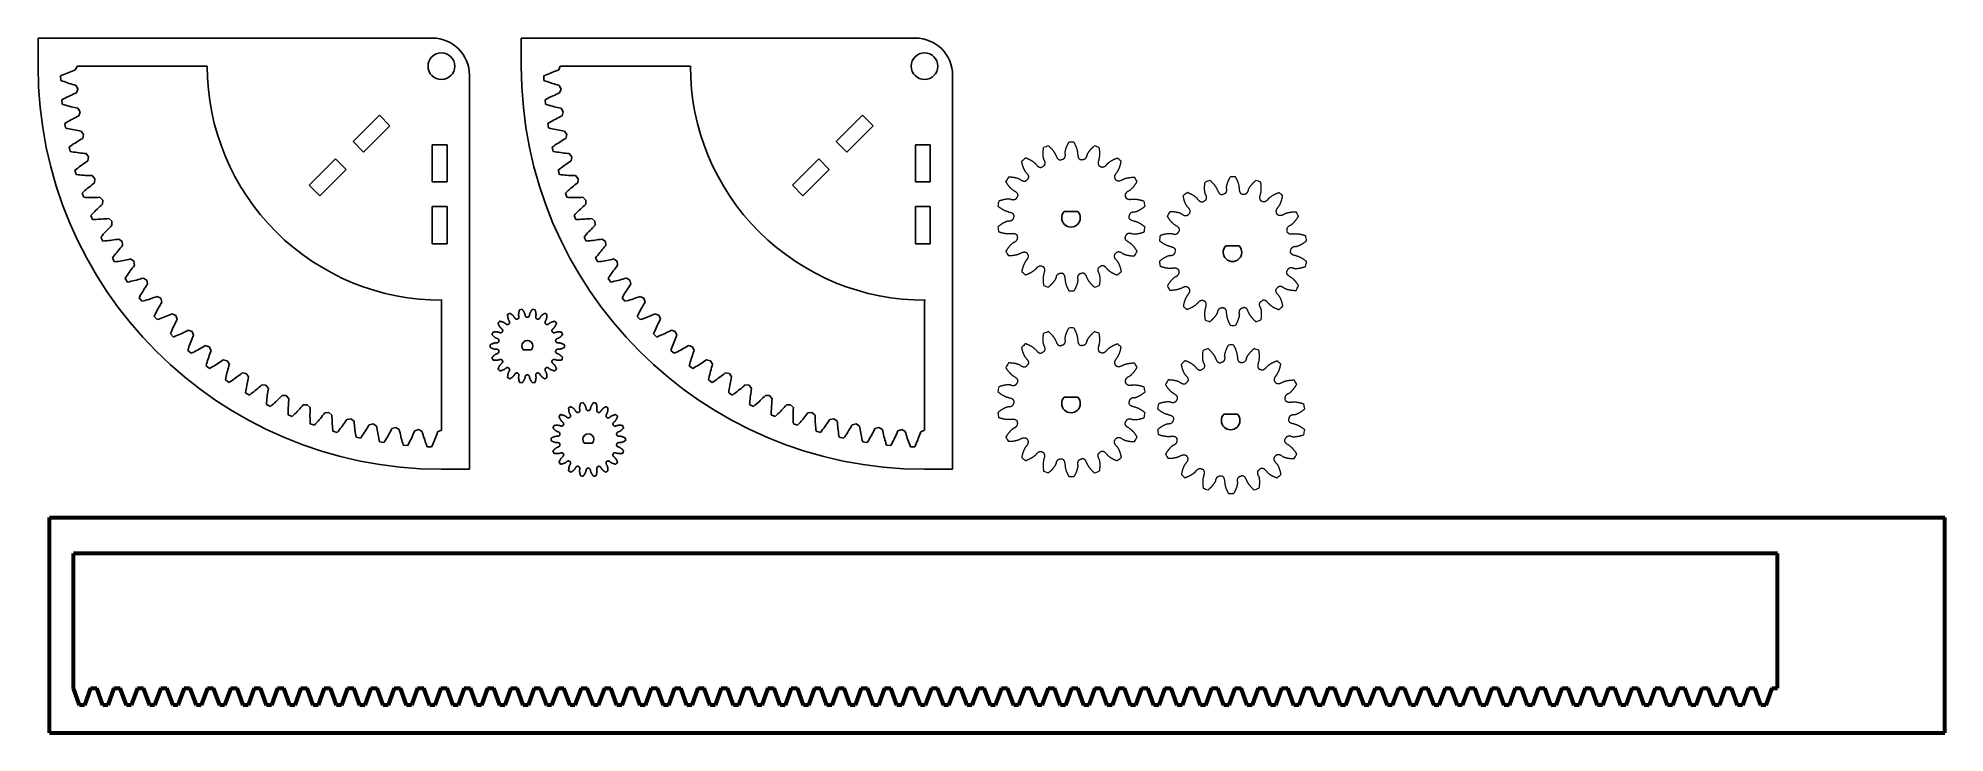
# Model space of a CAD drawing. Header units: millimetres. Extents: x -258 to 255, y -29 to 158.
import ezdxf

# ---------------------------------------------------------------- set-up
doc = ezdxf.new("R2010")
doc.units = ezdxf.units.MM
doc.linetypes.add('K5LT_BASIC', pattern=[0])
doc.layers.get('0').update_dxf_attribs({"lineweight": 25, "true_color": 0xffffff})
doc.layers.add('Системный слой', color=7, linetype='Continuous', true_color=0xffffff)

msp = doc.modelspace()

# ---------------------------------------------------------------- linework, layer by layer
at = {"color": 1, "true_color": 0xff0000}
for p, q in [((-258.03, 158.03), (-151.97, 158.03)), ((-258.03, 158.03), (-258.03, 150.47)), ((-128.03, 158.03), (-21.97, 158.03)), ((-128.03, 158.03), (-128.03, 150.47)), ((-249.77, 148.8), (-250.21, 148.63)), ((-249.32, 148.98), (-249.77, 148.8)), ((-248.87, 149.14), (-249.32, 148.98)), ((-248.42, 149.3), (-248.87, 149.14)), ((-247.97, 149.47), (-248.42, 149.3)), ((-247.53, 150.47), (-247.97, 149.47)), ((-247.53, 150.47), (-247.53, 150.47)), ((-119.77, 148.8), (-120.21, 148.63)), ((-119.32, 148.98), (-119.77, 148.8)), ((-118.87, 149.14), (-119.32, 148.98)), ((-118.42, 149.3), (-118.87, 149.14)), ((-117.97, 149.47), (-118.42, 149.3)), ((-117.53, 150.47), (-117.97, 149.47)), ((-117.53, 150.47), (-117.53, 150.47)), ((-251.55, 148.05), (-252, 147.85)), ((-252, 147.85), (-251.96, 146.66)), ((-251.96, 146.66), (-251.5, 146.48)), ((-251.1, 148.25), (-251.55, 148.05)), ((-251.5, 146.48), (-251.04, 146.31)), ((-250.66, 148.44), (-251.1, 148.25)), ((-251.04, 146.31), (-250.59, 146.15)), ((-250.21, 148.63), (-250.66, 148.44)), ((-250.59, 146.15), (-250.13, 145.99)), ((-250.13, 145.99), (-249.67, 145.84)), ((-249.67, 145.84), (-249.21, 145.7)), ((-249.21, 145.7), (-248.76, 145.56)), ((-248.76, 145.56), (-248.3, 145.43)), ((-248.3, 145.43), (-247.84, 145.29)), ((-247.84, 145.29), (-247.34, 144.32)), ((-247.34, 144.32), (-247.72, 143.29)), ((-247.34, 144.32), (-247.34, 144.32)), ((-121.55, 148.05), (-122, 147.85)), ((-122, 147.85), (-121.96, 146.66)), ((-121.96, 146.66), (-121.5, 146.48)), ((-121.1, 148.25), (-121.55, 148.05)), ((-121.5, 146.48), (-121.04, 146.31)), ((-120.66, 148.44), (-121.1, 148.25)), ((-121.04, 146.31), (-120.59, 146.15)), ((-120.21, 148.63), (-120.66, 148.44)), ((-120.59, 146.15), (-120.13, 145.99)), ((-120.13, 145.99), (-119.67, 145.84)), ((-119.67, 145.84), (-119.21, 145.7)), ((-119.21, 145.7), (-118.76, 145.56)), ((-118.76, 145.56), (-118.3, 145.43)), ((-118.3, 145.43), (-117.84, 145.29)), ((-117.84, 145.29), (-117.34, 144.32)), ((-117.34, 144.32), (-117.72, 143.29)), ((-117.34, 144.32), (-117.34, 144.32)), ((-251.2, 141.65), (-251.63, 141.42)), ((-251.63, 141.42), (-251.52, 140.23)), ((-251.52, 140.23), (-251.05, 140.08)), ((-250.76, 141.88), (-251.2, 141.65)), ((-251.05, 140.08), (-250.58, 139.94)), ((-250.33, 142.1), (-250.76, 141.88)), ((-250.58, 139.94), (-250.12, 139.81)), ((-249.9, 142.31), (-250.33, 142.1)), ((-250.12, 139.81), (-249.65, 139.68)), ((-249.46, 142.51), (-249.9, 142.31)), ((-249.65, 139.68), (-249.18, 139.56)), ((-249.03, 142.71), (-249.46, 142.51)), ((-249.18, 139.56), (-248.72, 139.45)), ((-248.59, 142.9), (-249.03, 142.71)), ((-248.72, 139.45), (-248.25, 139.34)), ((-248.15, 143.1), (-248.59, 142.9)), ((-248.25, 139.34), (-247.79, 139.24)), ((-247.72, 143.29), (-248.15, 143.1)), ((-247.79, 139.24), (-247.32, 139.13)), ((-247.32, 139.13), (-246.76, 138.19)), ((-121.2, 141.65), (-121.63, 141.42)), ((-121.63, 141.42), (-121.52, 140.23)), ((-121.52, 140.23), (-121.05, 140.08)), ((-120.76, 141.88), (-121.2, 141.65)), ((-121.05, 140.08), (-120.58, 139.94)), ((-120.33, 142.1), (-120.76, 141.88)), ((-120.58, 139.94), (-120.12, 139.81)), ((-119.9, 142.31), (-120.33, 142.1)), ((-120.12, 139.81), (-119.65, 139.68)), ((-119.46, 142.51), (-119.9, 142.31)), ((-119.65, 139.68), (-119.18, 139.56)), ((-119.03, 142.71), (-119.46, 142.51)), ((-119.18, 139.56), (-118.72, 139.45)), ((-118.59, 142.9), (-119.03, 142.71)), ((-118.72, 139.45), (-118.25, 139.34)), ((-118.15, 143.1), (-118.59, 142.9)), ((-118.25, 139.34), (-117.79, 139.24)), ((-117.72, 143.29), (-118.15, 143.1)), ((-117.79, 139.24), (-117.32, 139.13)), ((-117.32, 139.13), (-116.76, 138.19)), ((-250.44, 135.28), (-250.86, 135.03)), ((-250.86, 135.03), (-250.67, 133.85)), ((-250.67, 133.85), (-250.2, 133.73)), ((-250.03, 135.54), (-250.44, 135.28)), ((-250.2, 133.73), (-249.72, 133.62)), ((-249.61, 135.78), (-250.03, 135.54)), ((-249.72, 133.62), (-249.25, 133.51)), ((-249.19, 136.02), (-249.61, 135.78)), ((-249.25, 133.51), (-248.77, 133.42)), ((-248.77, 136.25), (-249.19, 136.02)), ((-248.34, 136.48), (-248.77, 136.25)), ((-248.77, 133.42), (-248.3, 133.33)), ((-247.92, 136.7), (-248.34, 136.48)), ((-247.5, 136.92), (-247.92, 136.7)), ((-247.07, 137.14), (-247.5, 136.92)), ((-246.76, 138.19), (-247.07, 137.14)), ((-246.76, 138.19), (-246.76, 138.19)), ((-173.29, 130.2), (-166.22, 137.27)), ((-170.47, 127.37), (-163.39, 134.44)), ((-163.39, 134.44), (-166.22, 137.27)), ((-120.44, 135.28), (-120.86, 135.03)), ((-120.86, 135.03), (-120.67, 133.85)), ((-120.67, 133.85), (-120.2, 133.73)), ((-120.03, 135.54), (-120.44, 135.28)), ((-120.2, 133.73), (-119.72, 133.62)), ((-119.61, 135.78), (-120.03, 135.54)), ((-119.72, 133.62), (-119.25, 133.51)), ((-119.19, 136.02), (-119.61, 135.78)), ((-119.25, 133.51), (-118.77, 133.42)), ((-118.77, 136.25), (-119.19, 136.02)), ((-118.34, 136.48), (-118.77, 136.25)), ((-118.77, 133.42), (-118.3, 133.33)), ((-117.92, 136.7), (-118.34, 136.48)), ((-117.5, 136.92), (-117.92, 136.7)), ((-117.07, 137.14), (-117.5, 136.92)), ((-116.76, 138.19), (-117.07, 137.14)), ((-116.76, 138.19), (-116.76, 138.19)), ((-43.29, 130.2), (-36.22, 137.27)), ((-40.47, 127.37), (-33.39, 134.44)), ((-33.39, 134.44), (-36.22, 137.27)), ((-249.29, 128.98), (-249.69, 128.69)), ((-249.69, 128.69), (-249.43, 127.53)), ((-248.89, 129.26), (-249.29, 128.98)), ((-248.49, 129.53), (-248.89, 129.26)), ((-248.08, 129.79), (-248.49, 129.53)), ((-248.3, 133.33), (-247.83, 133.24)), ((-247.68, 130.05), (-248.08, 129.79)), ((-247.83, 133.24), (-247.36, 133.16)), ((-247.27, 130.3), (-247.68, 130.05)), ((-247.36, 133.16), (-246.89, 133.09)), ((-246.86, 130.55), (-247.27, 130.3)), ((-246.89, 133.09), (-246.42, 133.01)), ((-246.45, 130.79), (-246.86, 130.55)), ((-246.04, 131.04), (-246.45, 130.79)), ((-246.42, 133.01), (-245.79, 132.11)), ((-245.79, 132.11), (-246.04, 131.04)), ((-245.79, 132.11), (-245.79, 132.11)), ((-173.29, 130.2), (-170.47, 127.37)), ((-148, 129.33), (-152, 129.33)), ((-152, 119.33), (-152, 129.33)), ((-148, 119.33), (-148, 129.33)), ((-119.29, 128.98), (-119.69, 128.69)), ((-119.69, 128.69), (-119.43, 127.53)), ((-118.89, 129.26), (-119.29, 128.98)), ((-118.49, 129.53), (-118.89, 129.26)), ((-118.08, 129.79), (-118.49, 129.53)), ((-118.3, 133.33), (-117.83, 133.24)), ((-117.68, 130.05), (-118.08, 129.79)), ((-117.83, 133.24), (-117.36, 133.16)), ((-117.27, 130.3), (-117.68, 130.05)), ((-117.36, 133.16), (-116.89, 133.09)), ((-116.86, 130.55), (-117.27, 130.3)), ((-116.89, 133.09), (-116.42, 133.01)), ((-116.45, 130.79), (-116.86, 130.55)), ((-116.04, 131.04), (-116.45, 130.79)), ((-116.42, 133.01), (-115.79, 132.11)), ((-115.79, 132.11), (-116.04, 131.04)), ((-115.79, 132.11), (-115.79, 132.11)), ((-43.29, 130.2), (-40.47, 127.37)), ((-18, 129.33), (-22, 129.33)), ((-22, 119.33), (-22, 129.33)), ((-18, 119.33), (-18, 129.33)), ((-249.43, 127.53), (-248.95, 127.44)), ((-248.95, 127.44), (-248.47, 127.36)), ((-248.47, 127.36), (-247.99, 127.29)), ((-247.99, 127.29), (-247.51, 127.22)), ((-247.51, 127.22), (-247.03, 127.16)), ((-246.98, 123.36), (-247.36, 123.06)), ((-247.03, 127.16), (-246.55, 127.1)), ((-246.59, 123.65), (-246.98, 123.36)), ((-246.2, 123.93), (-246.59, 123.65)), ((-246.55, 127.1), (-246.08, 127.05)), ((-245.81, 124.21), (-246.2, 123.93)), ((-246.08, 127.05), (-245.61, 127.01)), ((-245.42, 124.48), (-245.81, 124.21)), ((-245.61, 127.01), (-245.13, 126.96)), ((-245.02, 124.75), (-245.42, 124.48)), ((-245.13, 126.96), (-244.45, 126.1)), ((-244.63, 125.02), (-245.02, 124.75)), ((-244.45, 126.1), (-244.63, 125.02)), ((-244.45, 126.1), (-244.45, 126.1)), ((-185.08, 118.42), (-178.01, 125.49)), ((-175.18, 122.66), (-178.01, 125.49)), ((-119.43, 127.53), (-118.95, 127.44)), ((-118.95, 127.44), (-118.47, 127.36)), ((-118.47, 127.36), (-117.99, 127.29)), ((-117.99, 127.29), (-117.51, 127.22)), ((-117.51, 127.22), (-117.03, 127.16)), ((-116.98, 123.36), (-117.36, 123.06)), ((-117.03, 127.16), (-116.55, 127.1)), ((-116.59, 123.65), (-116.98, 123.36)), ((-116.2, 123.93), (-116.59, 123.65)), ((-116.55, 127.1), (-116.08, 127.05)), ((-115.81, 124.21), (-116.2, 123.93)), ((-116.08, 127.05), (-115.61, 127.01)), ((-115.42, 124.48), (-115.81, 124.21)), ((-115.61, 127.01), (-115.13, 126.96)), ((-115.02, 124.75), (-115.42, 124.48)), ((-115.13, 126.96), (-114.45, 126.1)), ((-114.63, 125.02), (-115.02, 124.75)), ((-114.45, 126.1), (-114.63, 125.02)), ((-114.45, 126.1), (-114.45, 126.1)), ((-55.08, 118.42), (-48.01, 125.49)), ((-45.18, 122.66), (-48.01, 125.49)), ((-247.74, 122.76), (-248.12, 122.45)), ((-248.12, 122.45), (-247.79, 121.3)), ((-247.79, 121.3), (-247.3, 121.25)), ((-247.36, 123.06), (-247.74, 122.76)), ((-247.3, 121.25), (-246.82, 121.19)), ((-246.82, 121.19), (-246.34, 121.15)), ((-246.34, 121.15), (-245.85, 121.11)), ((-245.85, 121.11), (-245.37, 121.08)), ((-245.37, 121.08), (-244.9, 121.06)), ((-244.9, 121.06), (-244.42, 121.04)), ((-244.42, 121.04), (-243.94, 121.02)), ((-243.97, 118.21), (-244.34, 117.91)), ((-243.6, 118.51), (-243.97, 118.21)), ((-243.94, 121.02), (-243.47, 121.01)), ((-243.22, 118.8), (-243.6, 118.51)), ((-243.47, 121.01), (-242.73, 120.19)), ((-242.85, 119.09), (-243.22, 118.8)), ((-242.73, 120.19), (-242.85, 119.09)), ((-242.73, 120.19), (-242.73, 120.19)), ((-185.08, 118.42), (-182.25, 115.59)), ((-182.25, 115.59), (-175.18, 122.66)), ((-152, 119.33), (-148, 119.33)), ((-117.74, 122.76), (-118.12, 122.45)), ((-118.12, 122.45), (-117.79, 121.3)), ((-117.79, 121.3), (-117.3, 121.25)), ((-117.36, 123.06), (-117.74, 122.76)), ((-117.3, 121.25), (-116.82, 121.19)), ((-116.82, 121.19), (-116.34, 121.15)), ((-116.34, 121.15), (-115.85, 121.11)), ((-115.85, 121.11), (-115.37, 121.08)), ((-115.37, 121.08), (-114.9, 121.06)), ((-114.9, 121.06), (-114.42, 121.04)), ((-114.42, 121.04), (-113.94, 121.02)), ((-113.97, 118.21), (-114.34, 117.91)), ((-113.6, 118.51), (-113.97, 118.21)), ((-113.94, 121.02), (-113.47, 121.01)), ((-113.22, 118.8), (-113.6, 118.51)), ((-113.47, 121.01), (-112.73, 120.19)), ((-112.85, 119.09), (-113.22, 118.8)), ((-112.73, 120.19), (-112.85, 119.09)), ((-112.73, 120.19), (-112.73, 120.19)), ((-55.08, 118.42), (-52.25, 115.59)), ((-52.25, 115.59), (-45.18, 122.66)), ((-22, 119.33), (-18, 119.33)), ((-245.81, 116.64), (-246.17, 116.31)), ((-246.17, 116.31), (-245.77, 115.19)), ((-245.45, 116.97), (-245.81, 116.64)), ((-245.77, 115.19), (-245.28, 115.16)), ((-245.08, 117.29), (-245.45, 116.97)), ((-245.28, 115.16), (-244.79, 115.14)), ((-244.71, 117.6), (-245.08, 117.29)), ((-244.79, 115.14), (-244.3, 115.13)), ((-244.34, 117.91), (-244.71, 117.6)), ((-244.3, 115.13), (-243.82, 115.12)), ((-243.82, 115.12), (-243.34, 115.12)), ((-243.34, 115.12), (-242.86, 115.13)), ((-242.86, 115.13), (-242.38, 115.14)), ((-242.38, 115.14), (-241.91, 115.15)), ((-241.91, 115.15), (-241.43, 115.17)), ((-241.43, 115.17), (-240.65, 114.39)), ((-241.05, 112.98), (-241.4, 112.66)), ((-240.69, 113.3), (-241.05, 112.98)), ((-240.65, 114.39), (-240.69, 113.3)), ((-240.65, 114.39), (-240.65, 114.39)), ((-115.81, 116.64), (-116.17, 116.31)), ((-116.17, 116.31), (-115.77, 115.19)), ((-115.45, 116.97), (-115.81, 116.64)), ((-115.77, 115.19), (-115.28, 115.16)), ((-115.08, 117.29), (-115.45, 116.97)), ((-115.28, 115.16), (-114.79, 115.14)), ((-114.71, 117.6), (-115.08, 117.29)), ((-114.79, 115.14), (-114.3, 115.13)), ((-114.34, 117.91), (-114.71, 117.6)), ((-114.3, 115.13), (-113.82, 115.12)), ((-113.82, 115.12), (-113.34, 115.12)), ((-113.34, 115.12), (-112.86, 115.13)), ((-112.86, 115.13), (-112.38, 115.14)), ((-112.38, 115.14), (-111.91, 115.15)), ((-111.91, 115.15), (-111.43, 115.17)), ((-111.43, 115.17), (-110.65, 114.39)), ((-111.05, 112.98), (-111.4, 112.66)), ((-110.69, 113.3), (-111.05, 112.98)), ((-110.65, 114.39), (-110.69, 113.3)), ((-110.65, 114.39), (-110.65, 114.39)), ((-243.5, 110.66), (-243.83, 110.31)), ((-243.83, 110.31), (-243.36, 109.22)), ((-243.15, 111.01), (-243.5, 110.66)), ((-243.36, 109.22), (-242.87, 109.22)), ((-242.81, 111.36), (-243.15, 111.01)), ((-242.87, 109.22), (-242.38, 109.23)), ((-242.46, 111.69), (-242.81, 111.36)), ((-242.11, 112.02), (-242.46, 111.69)), ((-242.38, 109.23), (-241.9, 109.25)), ((-241.76, 112.35), (-242.11, 112.02)), ((-241.9, 109.25), (-241.42, 109.27)), ((-241.4, 112.66), (-241.76, 112.35)), ((-241.42, 109.27), (-240.94, 109.3)), ((-240.94, 109.3), (-240.46, 109.34)), ((-240.46, 109.34), (-239.98, 109.38)), ((-239.98, 109.38), (-239.51, 109.42)), ((-239.51, 109.42), (-239.03, 109.46)), ((-239.03, 109.46), (-238.2, 108.74)), ((-238.2, 108.74), (-238.2, 108.74)), ((-238.2, 108.74), (-238.18, 107.65)), ((-148, 112.67), (-152, 112.67)), ((-152, 102.67), (-152, 112.67)), ((-148, 102.67), (-148, 112.67)), ((-113.5, 110.66), (-113.83, 110.31)), ((-113.83, 110.31), (-113.36, 109.22)), ((-113.15, 111.01), (-113.5, 110.66)), ((-113.36, 109.22), (-112.87, 109.22)), ((-112.81, 111.36), (-113.15, 111.01)), ((-112.87, 109.22), (-112.38, 109.23)), ((-112.46, 111.69), (-112.81, 111.36)), ((-112.11, 112.02), (-112.46, 111.69)), ((-112.38, 109.23), (-111.9, 109.25)), ((-111.76, 112.35), (-112.11, 112.02)), ((-111.9, 109.25), (-111.42, 109.27)), ((-111.4, 112.66), (-111.76, 112.35)), ((-111.42, 109.27), (-110.94, 109.3)), ((-110.94, 109.3), (-110.46, 109.34)), ((-110.46, 109.34), (-109.98, 109.38)), ((-109.98, 109.38), (-109.51, 109.42)), ((-109.51, 109.42), (-109.03, 109.46)), ((-109.03, 109.46), (-108.2, 108.74)), ((-108.2, 108.74), (-108.2, 108.74)), ((-108.2, 108.74), (-108.18, 107.65)), ((-18, 112.67), (-22, 112.67)), ((-22, 102.67), (-22, 112.67)), ((-18, 102.67), (-18, 112.67)), ((-240.81, 104.84), (-241.13, 104.47)), ((-241.13, 104.47), (-240.59, 103.41)), ((-240.49, 105.21), (-240.81, 104.84)), ((-240.59, 103.41), (-240.1, 103.44)), ((-240.17, 105.58), (-240.49, 105.21)), ((-239.84, 105.93), (-240.17, 105.58)), ((-240.1, 103.44), (-239.61, 103.48)), ((-239.52, 106.28), (-239.84, 105.93)), ((-239.61, 103.48), (-239.13, 103.53)), ((-239.18, 106.63), (-239.52, 106.28)), ((-238.85, 106.97), (-239.18, 106.63)), ((-239.13, 103.53), (-238.65, 103.58)), ((-238.51, 107.31), (-238.85, 106.97)), ((-238.65, 103.58), (-238.17, 103.64)), ((-238.18, 107.65), (-238.51, 107.31)), ((-238.17, 103.64), (-237.7, 103.71)), ((-237.7, 103.71), (-237.22, 103.78)), ((-237.22, 103.78), (-236.75, 103.85)), ((-236.75, 103.85), (-236.28, 103.93)), ((-236.28, 103.93), (-235.41, 103.26)), ((-235.41, 103.26), (-235.41, 103.26)), ((-235.41, 103.26), (-235.31, 102.16)), ((-152, 102.67), (-148, 102.67)), ((-110.81, 104.84), (-111.13, 104.47)), ((-111.13, 104.47), (-110.59, 103.41)), ((-110.49, 105.21), (-110.81, 104.84)), ((-110.59, 103.41), (-110.1, 103.44)), ((-110.17, 105.58), (-110.49, 105.21)), ((-109.84, 105.93), (-110.17, 105.58)), ((-110.1, 103.44), (-109.61, 103.48)), ((-109.52, 106.28), (-109.84, 105.93)), ((-109.61, 103.48), (-109.13, 103.53)), ((-109.18, 106.63), (-109.52, 106.28)), ((-108.85, 106.97), (-109.18, 106.63)), ((-109.13, 103.53), (-108.65, 103.58)), ((-108.51, 107.31), (-108.85, 106.97)), ((-108.65, 103.58), (-108.17, 103.64)), ((-108.18, 107.65), (-108.51, 107.31)), ((-108.17, 103.64), (-107.7, 103.71)), ((-107.7, 103.71), (-107.22, 103.78)), ((-107.22, 103.78), (-106.75, 103.85)), ((-106.75, 103.85), (-106.28, 103.93)), ((-106.28, 103.93), (-105.41, 103.26)), ((-105.41, 103.26), (-105.41, 103.26)), ((-105.41, 103.26), (-105.31, 102.16)), ((-22, 102.67), (-18, 102.67)), ((-237.77, 99.2), (-238.06, 98.81)), ((-238.06, 98.81), (-237.45, 97.78)), ((-237.47, 99.59), (-237.77, 99.2)), ((-237.17, 99.97), (-237.47, 99.59)), ((-237.45, 97.78), (-236.96, 97.85)), ((-236.87, 100.35), (-237.17, 99.97)), ((-236.96, 97.85), (-236.48, 97.92)), ((-236.56, 100.72), (-236.87, 100.35)), ((-236.25, 101.09), (-236.56, 100.72)), ((-236.48, 97.92), (-236, 98)), ((-235.94, 101.45), (-236.25, 101.09)), ((-236, 98), (-235.53, 98.08)), ((-235.63, 101.81), (-235.94, 101.45)), ((-235.31, 102.16), (-235.63, 101.81)), ((-235.53, 98.08), (-235.05, 98.17)), ((-235.05, 98.17), (-234.58, 98.26)), ((-234.58, 98.26), (-234.12, 98.37)), ((-234.12, 98.37), (-233.65, 98.47)), ((-233.65, 98.47), (-233.19, 98.57)), ((-233.19, 98.57), (-232.27, 97.96)), ((-232.27, 97.96), (-232.27, 97.96)), ((-232.27, 97.96), (-232.11, 96.87)), ((-107.77, 99.2), (-108.06, 98.81)), ((-108.06, 98.81), (-107.45, 97.78)), ((-107.47, 99.59), (-107.77, 99.2)), ((-107.17, 99.97), (-107.47, 99.59)), ((-107.45, 97.78), (-106.96, 97.85)), ((-106.87, 100.35), (-107.17, 99.97)), ((-106.96, 97.85), (-106.48, 97.92)), ((-106.56, 100.72), (-106.87, 100.35)), ((-106.25, 101.09), (-106.56, 100.72)), ((-106.48, 97.92), (-106, 98)), ((-105.94, 101.45), (-106.25, 101.09)), ((-106, 98), (-105.53, 98.08)), ((-105.63, 101.81), (-105.94, 101.45)), ((-105.31, 102.16), (-105.63, 101.81)), ((-105.53, 98.08), (-105.05, 98.17)), ((-105.05, 98.17), (-104.58, 98.26)), ((-104.58, 98.26), (-104.12, 98.37)), ((-104.12, 98.37), (-103.65, 98.47)), ((-103.65, 98.47), (-103.19, 98.57)), ((-103.19, 98.57), (-102.27, 97.96)), ((-102.27, 97.96), (-102.27, 97.96)), ((-102.27, 97.96), (-102.11, 96.87)), ((-234.37, 93.76), (-234.64, 93.35)), ((-234.64, 93.35), (-233.97, 92.37)), ((-234.1, 94.17), (-234.37, 93.76)), ((-233.83, 94.57), (-234.1, 94.17)), ((-233.97, 92.37), (-233.49, 92.46)), ((-233.55, 94.96), (-233.83, 94.57)), ((-233.27, 95.35), (-233.55, 94.96)), ((-233.49, 92.46), (-233.01, 92.56)), ((-232.98, 95.74), (-233.27, 95.35)), ((-233.01, 92.56), (-232.54, 92.67)), ((-232.69, 96.12), (-232.98, 95.74)), ((-232.4, 96.5), (-232.69, 96.12)), ((-232.54, 92.67), (-232.07, 92.78)), ((-232.11, 96.87), (-232.4, 96.5)), ((-232.07, 92.78), (-231.6, 92.9)), ((-231.6, 92.9), (-231.14, 93.03)), ((-231.14, 93.03), (-230.68, 93.16)), ((-230.68, 93.16), (-230.22, 93.29)), ((-230.22, 93.29), (-229.76, 93.42)), ((-229.76, 93.42), (-228.81, 92.87)), ((-228.81, 92.87), (-228.81, 92.87)), ((-228.81, 92.87), (-228.58, 91.79)), ((-104.37, 93.76), (-104.64, 93.35)), ((-104.64, 93.35), (-103.97, 92.37)), ((-104.1, 94.17), (-104.37, 93.76)), ((-103.83, 94.57), (-104.1, 94.17)), ((-103.97, 92.37), (-103.49, 92.46)), ((-103.55, 94.96), (-103.83, 94.57)), ((-103.27, 95.35), (-103.55, 94.96)), ((-103.49, 92.46), (-103.01, 92.56)), ((-102.98, 95.74), (-103.27, 95.35)), ((-103.01, 92.56), (-102.54, 92.67)), ((-102.69, 96.12), (-102.98, 95.74)), ((-102.4, 96.5), (-102.69, 96.12)), ((-102.54, 92.67), (-102.07, 92.78)), ((-102.11, 96.87), (-102.4, 96.5)), ((-102.07, 92.78), (-101.6, 92.9)), ((-101.6, 92.9), (-101.14, 93.03)), ((-101.14, 93.03), (-100.68, 93.16)), ((-100.68, 93.16), (-100.22, 93.29)), ((-100.22, 93.29), (-99.76, 93.42)), ((-99.76, 93.42), (-98.81, 92.87)), ((-98.81, 92.87), (-98.81, 92.87)), ((-98.81, 92.87), (-98.58, 91.79)), ((-230.64, 88.55), (-230.88, 88.12)), ((-230.88, 88.12), (-230.15, 87.18)), ((-230.4, 88.97), (-230.64, 88.55)), ((-230.15, 89.39), (-230.4, 88.97)), ((-229.9, 89.8), (-230.15, 89.39)), ((-230.15, 87.18), (-229.68, 87.3)), ((-229.64, 90.21), (-229.9, 89.8)), ((-229.68, 87.3), (-229.21, 87.44)), ((-229.38, 90.61), (-229.64, 90.21)), ((-229.12, 91), (-229.38, 90.61)), ((-229.21, 87.44), (-228.74, 87.57)), ((-228.85, 91.4), (-229.12, 91)), ((-228.58, 91.79), (-228.85, 91.4)), ((-228.74, 87.57), (-228.28, 87.71)), ((-228.28, 87.71), (-227.82, 87.86)), ((-227.82, 87.86), (-227.37, 88.02)), ((-227.37, 88.02), (-226.92, 88.17)), ((-226.92, 88.17), (-226.47, 88.33)), ((-226.47, 88.33), (-226.02, 88.49)), ((-226.02, 88.49), (-225.04, 88)), ((-225.04, 88), (-225.04, 88)), ((-225.04, 88), (-224.74, 86.95)), ((-149.53, 52.47), (-149.53, 87.47)), ((-100.64, 88.55), (-100.88, 88.12)), ((-100.88, 88.12), (-100.15, 87.18)), ((-100.4, 88.97), (-100.64, 88.55)), ((-100.15, 89.39), (-100.4, 88.97)), ((-99.9, 89.8), (-100.15, 89.39)), ((-100.15, 87.18), (-99.68, 87.3)), ((-99.64, 90.21), (-99.9, 89.8)), ((-99.68, 87.3), (-99.21, 87.44)), ((-99.38, 90.61), (-99.64, 90.21)), ((-99.12, 91), (-99.38, 90.61)), ((-99.21, 87.44), (-98.74, 87.57)), ((-98.85, 91.4), (-99.12, 91)), ((-98.58, 91.79), (-98.85, 91.4)), ((-98.74, 87.57), (-98.28, 87.71)), ((-98.28, 87.71), (-97.82, 87.86)), ((-97.82, 87.86), (-97.37, 88.02)), ((-97.37, 88.02), (-96.92, 88.17)), ((-96.92, 88.17), (-96.47, 88.33)), ((-96.47, 88.33), (-96.02, 88.49)), ((-96.02, 88.49), (-95.04, 88)), ((-95.04, 88), (-95.04, 88)), ((-95.04, 88), (-94.74, 86.95)), ((-19.53, 52.47), (-19.53, 87.47)), ((-226.6, 83.58), (-226.81, 83.13)), ((-226.81, 83.13), (-226.02, 82.24)), ((-226.38, 84.01), (-226.6, 83.58)), ((-226.16, 84.44), (-226.38, 84.01)), ((-225.93, 84.87), (-226.16, 84.44)), ((-226.02, 82.24), (-225.56, 82.4)), ((-225.7, 85.29), (-225.93, 84.87)), ((-225.46, 85.71), (-225.7, 85.29)), ((-225.56, 82.4), (-225.1, 82.56)), ((-225.22, 86.12), (-225.46, 85.71)), ((-224.98, 86.53), (-225.22, 86.12)), ((-225.1, 82.56), (-224.64, 82.72)), ((-224.74, 86.95), (-224.98, 86.53)), ((-224.64, 82.72), (-224.19, 82.89)), ((-224.19, 82.89), (-223.74, 83.07)), ((-223.74, 83.07), (-223.3, 83.25)), ((-223.3, 83.25), (-222.86, 83.44)), ((-222.86, 83.44), (-222.42, 83.63)), ((-222.42, 83.63), (-221.98, 83.81)), ((-221.98, 83.81), (-220.97, 83.39)), ((-220.97, 83.39), (-220.97, 83.39)), ((-220.97, 83.39), (-220.6, 82.35)), ((-220.6, 82.35), (-220.82, 81.92)), ((-96.6, 83.58), (-96.81, 83.13)), ((-96.81, 83.13), (-96.02, 82.24)), ((-96.38, 84.01), (-96.6, 83.58)), ((-96.16, 84.44), (-96.38, 84.01)), ((-95.93, 84.87), (-96.16, 84.44)), ((-96.02, 82.24), (-95.56, 82.4)), ((-95.7, 85.29), (-95.93, 84.87)), ((-95.46, 85.71), (-95.7, 85.29)), ((-95.56, 82.4), (-95.1, 82.56)), ((-95.22, 86.12), (-95.46, 85.71)), ((-94.98, 86.53), (-95.22, 86.12)), ((-95.1, 82.56), (-94.64, 82.72)), ((-94.74, 86.95), (-94.98, 86.53)), ((-94.64, 82.72), (-94.19, 82.89)), ((-94.19, 82.89), (-93.74, 83.07)), ((-93.74, 83.07), (-93.3, 83.25)), ((-93.3, 83.25), (-92.86, 83.44)), ((-92.86, 83.44), (-92.42, 83.63)), ((-92.42, 83.63), (-91.98, 83.81)), ((-91.98, 83.81), (-90.97, 83.39)), ((-90.97, 83.39), (-90.97, 83.39)), ((-90.97, 83.39), (-90.6, 82.35)), ((-90.6, 82.35), (-90.82, 81.92)), ((-222.24, 78.87), (-222.43, 78.42)), ((-222.43, 78.42), (-221.58, 77.57)), ((-222.05, 79.32), (-222.24, 78.87)), ((-221.86, 79.76), (-222.05, 79.32)), ((-221.66, 80.2), (-221.86, 79.76)), ((-221.46, 80.64), (-221.66, 80.2)), ((-221.58, 77.57), (-221.13, 77.76)), ((-221.25, 81.07), (-221.46, 80.64)), ((-221.03, 81.5), (-221.25, 81.07)), ((-221.13, 77.76), (-220.68, 77.95)), ((-220.82, 81.92), (-221.03, 81.5)), ((-220.68, 77.95), (-220.24, 78.14)), ((-220.24, 78.14), (-219.8, 78.34)), ((-219.8, 78.34), (-219.36, 78.54)), ((-219.36, 78.54), (-218.93, 78.75)), ((-218.93, 78.75), (-218.5, 78.97)), ((-218.5, 78.97), (-218.08, 79.18)), ((-218.08, 79.18), (-217.65, 79.4)), ((-217.65, 79.4), (-216.61, 79.03)), ((-216.56, 77.14), (-216.75, 76.7)), ((-216.61, 79.03), (-216.61, 79.03)), ((-216.61, 79.03), (-216.19, 78.02)), ((-216.37, 77.58), (-216.56, 77.14)), ((-216.19, 78.02), (-216.37, 77.58)), ((-92.24, 78.87), (-92.43, 78.42)), ((-92.43, 78.42), (-91.58, 77.57)), ((-92.05, 79.32), (-92.24, 78.87)), ((-91.86, 79.76), (-92.05, 79.32)), ((-91.66, 80.2), (-91.86, 79.76)), ((-91.46, 80.64), (-91.66, 80.2)), ((-91.58, 77.57), (-91.13, 77.76)), ((-91.25, 81.07), (-91.46, 80.64)), ((-91.03, 81.5), (-91.25, 81.07)), ((-91.13, 77.76), (-90.68, 77.95)), ((-90.82, 81.92), (-91.03, 81.5)), ((-90.68, 77.95), (-90.24, 78.14)), ((-90.24, 78.14), (-89.8, 78.34)), ((-89.8, 78.34), (-89.36, 78.54)), ((-89.36, 78.54), (-88.93, 78.75)), ((-88.93, 78.75), (-88.5, 78.97)), ((-88.5, 78.97), (-88.08, 79.18)), ((-88.08, 79.18), (-87.65, 79.4)), ((-87.65, 79.4), (-86.61, 79.03)), ((-86.56, 77.14), (-86.75, 76.7)), ((-86.61, 79.03), (-86.61, 79.03)), ((-86.61, 79.03), (-86.19, 78.02)), ((-86.37, 77.58), (-86.56, 77.14)), ((-86.19, 78.02), (-86.37, 77.58)), ((-217.6, 74.44), (-217.76, 73.98)), ((-217.76, 73.98), (-216.87, 73.19)), ((-217.44, 74.9), (-217.6, 74.44)), ((-217.28, 75.36), (-217.44, 74.9)), ((-217.11, 75.81), (-217.28, 75.36)), ((-216.93, 76.26), (-217.11, 75.81)), ((-216.75, 76.7), (-216.93, 76.26)), ((-216.87, 73.19), (-216.42, 73.4)), ((-216.42, 73.4), (-215.99, 73.62)), ((-215.99, 73.62), (-215.56, 73.84)), ((-215.56, 73.84), (-215.13, 74.07)), ((-215.13, 74.07), (-214.71, 74.3)), ((-214.71, 74.3), (-214.29, 74.54)), ((-214.29, 74.54), (-213.88, 74.78)), ((-213.88, 74.78), (-213.47, 75.02)), ((-213.47, 75.02), (-213.05, 75.26)), ((-213.05, 75.26), (-212, 74.96)), ((-212.14, 72.18), (-212.29, 71.72)), ((-211.98, 72.63), (-212.14, 72.18)), ((-212, 74.96), (-212, 74.96)), ((-212, 74.96), (-211.51, 73.98)), ((-211.83, 73.08), (-211.98, 72.63)), ((-211.67, 73.53), (-211.83, 73.08)), ((-211.51, 73.98), (-211.67, 73.53)), ((-87.6, 74.44), (-87.76, 73.98)), ((-87.76, 73.98), (-86.87, 73.19)), ((-87.44, 74.9), (-87.6, 74.44)), ((-87.28, 75.36), (-87.44, 74.9)), ((-87.11, 75.81), (-87.28, 75.36)), ((-86.93, 76.26), (-87.11, 75.81)), ((-86.75, 76.7), (-86.93, 76.26)), ((-86.87, 73.19), (-86.42, 73.4)), ((-86.42, 73.4), (-85.99, 73.62)), ((-85.99, 73.62), (-85.56, 73.84)), ((-85.56, 73.84), (-85.13, 74.07)), ((-85.13, 74.07), (-84.71, 74.3)), ((-84.71, 74.3), (-84.29, 74.54)), ((-84.29, 74.54), (-83.88, 74.78)), ((-83.88, 74.78), (-83.47, 75.02)), ((-83.47, 75.02), (-83.05, 75.26)), ((-83.05, 75.26), (-82, 74.96)), ((-82.14, 72.18), (-82.29, 71.72)), ((-81.98, 72.63), (-82.14, 72.18)), ((-82, 74.96), (-82, 74.96)), ((-82, 74.96), (-81.51, 73.98)), ((-81.83, 73.08), (-81.98, 72.63)), ((-81.67, 73.53), (-81.83, 73.08)), ((-81.51, 73.98), (-81.67, 73.53)), ((-212.7, 70.32), (-212.82, 69.85)), ((-212.82, 69.85), (-211.88, 69.12)), ((-212.56, 70.79), (-212.7, 70.32)), ((-212.43, 71.26), (-212.56, 70.79)), ((-212.29, 71.72), (-212.43, 71.26)), ((-211.88, 69.12), (-211.45, 69.36)), ((-211.45, 69.36), (-211.03, 69.6)), ((-211.03, 69.6), (-210.61, 69.85)), ((-210.61, 69.85), (-210.2, 70.1)), ((-210.2, 70.1), (-209.79, 70.36)), ((-209.79, 70.36), (-209.39, 70.62)), ((-209.39, 70.62), (-209, 70.88)), ((-209, 70.88), (-208.6, 71.15)), ((-208.6, 71.15), (-208.21, 71.42)), ((-208.21, 71.42), (-207.13, 71.19)), ((-207.44, 66.99), (-207.54, 66.51)), ((-207.33, 67.46), (-207.44, 66.99)), ((-207.22, 67.93), (-207.33, 67.46)), ((-207.1, 68.4), (-207.22, 67.93)), ((-207.13, 71.19), (-207.13, 71.19)), ((-207.13, 71.19), (-206.58, 70.24)), ((-206.97, 68.86), (-207.1, 68.4)), ((-206.84, 69.32), (-206.97, 68.86)), ((-206.71, 69.78), (-206.84, 69.32)), ((-206.58, 70.24), (-206.71, 69.78)), ((-205.04, 66.45), (-204.65, 66.73)), ((-204.65, 66.73), (-204.26, 67.02)), ((-204.26, 67.02), (-203.88, 67.31)), ((-203.88, 67.31), (-203.5, 67.6)), ((-203.5, 67.6), (-203.13, 67.89)), ((-203.13, 67.89), (-202.04, 67.73)), ((-202.04, 67.73), (-202.04, 67.73)), ((-202.04, 67.73), (-201.43, 66.81)), ((-201.43, 66.81), (-201.53, 66.35)), ((-82.7, 70.32), (-82.82, 69.85)), ((-82.82, 69.85), (-81.88, 69.12)), ((-82.56, 70.79), (-82.7, 70.32)), ((-82.43, 71.26), (-82.56, 70.79)), ((-82.29, 71.72), (-82.43, 71.26)), ((-81.88, 69.12), (-81.45, 69.36)), ((-81.45, 69.36), (-81.03, 69.6)), ((-81.03, 69.6), (-80.61, 69.85)), ((-80.61, 69.85), (-80.2, 70.1)), ((-80.2, 70.1), (-79.79, 70.36)), ((-79.79, 70.36), (-79.39, 70.62)), ((-79.39, 70.62), (-79, 70.88)), ((-79, 70.88), (-78.6, 71.15)), ((-78.6, 71.15), (-78.21, 71.42)), ((-78.21, 71.42), (-77.13, 71.19)), ((-77.44, 66.99), (-77.54, 66.51)), ((-77.33, 67.46), (-77.44, 66.99)), ((-77.22, 67.93), (-77.33, 67.46)), ((-77.1, 68.4), (-77.22, 67.93)), ((-77.13, 71.19), (-77.13, 71.19)), ((-77.13, 71.19), (-76.58, 70.24)), ((-76.97, 68.86), (-77.1, 68.4)), ((-76.84, 69.32), (-76.97, 68.86)), ((-76.71, 69.78), (-76.84, 69.32)), ((-76.58, 70.24), (-76.71, 69.78)), ((-75.04, 66.45), (-74.65, 66.73)), ((-74.65, 66.73), (-74.26, 67.02)), ((-74.26, 67.02), (-73.88, 67.31)), ((-73.88, 67.31), (-73.5, 67.6)), ((-73.5, 67.6), (-73.13, 67.89)), ((-73.13, 67.89), (-72.04, 67.73)), ((-72.04, 67.73), (-72.04, 67.73)), ((-72.04, 67.73), (-71.43, 66.81)), ((-71.43, 66.81), (-71.53, 66.35)), ((-207.54, 66.51), (-207.63, 66.03)), ((-207.63, 66.03), (-206.65, 65.36)), ((-206.65, 65.36), (-206.24, 65.63)), ((-206.24, 65.63), (-205.83, 65.9)), ((-205.83, 65.9), (-205.43, 66.17)), ((-205.43, 66.17), (-205.04, 66.45)), ((-202.15, 63.04), (-202.22, 62.55)), ((-202.22, 62.55), (-201.19, 61.94)), ((-202.08, 63.52), (-202.15, 63.04)), ((-202, 64), (-202.08, 63.52)), ((-201.92, 64.47), (-202, 64)), ((-201.83, 64.95), (-201.92, 64.47)), ((-201.74, 65.42), (-201.83, 64.95)), ((-201.63, 65.88), (-201.74, 65.42)), ((-201.53, 66.35), (-201.63, 65.88)), ((-201.19, 61.94), (-200.8, 62.23)), ((-200.8, 62.23), (-200.41, 62.53)), ((-200.41, 62.53), (-200.03, 62.83)), ((-200.03, 62.83), (-199.65, 63.13)), ((-199.65, 63.13), (-199.28, 63.44)), ((-199.28, 63.44), (-198.91, 63.75)), ((-198.91, 63.75), (-198.55, 64.06)), ((-198.55, 64.06), (-198.19, 64.37)), ((-198.19, 64.37), (-197.84, 64.69)), ((-197.84, 64.69), (-196.74, 64.59)), ((-196.74, 64.59), (-196.74, 64.59)), ((-196.74, 64.59), (-196.07, 63.72)), ((-196.36, 61.83), (-196.42, 61.35)), ((-196.29, 62.3), (-196.36, 61.83)), ((-196.22, 62.78), (-196.29, 62.3)), ((-196.15, 63.25), (-196.22, 62.78)), ((-196.07, 63.72), (-196.15, 63.25)), ((-192.69, 61.49), (-192.35, 61.82)), ((-192.35, 61.82), (-191.26, 61.8)), ((-191.26, 61.8), (-191.26, 61.8)), ((-191.26, 61.8), (-190.54, 60.97)), ((-77.54, 66.51), (-77.63, 66.03)), ((-77.63, 66.03), (-76.65, 65.36)), ((-76.65, 65.36), (-76.24, 65.63)), ((-76.24, 65.63), (-75.83, 65.9)), ((-75.83, 65.9), (-75.43, 66.17)), ((-75.43, 66.17), (-75.04, 66.45)), ((-72.15, 63.04), (-72.22, 62.55)), ((-72.22, 62.55), (-71.19, 61.94)), ((-72.08, 63.52), (-72.15, 63.04)), ((-72, 64), (-72.08, 63.52)), ((-71.92, 64.47), (-72, 64)), ((-71.83, 64.95), (-71.92, 64.47)), ((-71.74, 65.42), (-71.83, 64.95)), ((-71.63, 65.88), (-71.74, 65.42)), ((-71.53, 66.35), (-71.63, 65.88)), ((-71.19, 61.94), (-70.8, 62.23)), ((-70.8, 62.23), (-70.41, 62.53)), ((-70.41, 62.53), (-70.03, 62.83)), ((-70.03, 62.83), (-69.65, 63.13)), ((-69.65, 63.13), (-69.28, 63.44)), ((-69.28, 63.44), (-68.91, 63.75)), ((-68.91, 63.75), (-68.55, 64.06)), ((-68.55, 64.06), (-68.19, 64.37)), ((-68.19, 64.37), (-67.84, 64.69)), ((-67.84, 64.69), (-66.74, 64.59)), ((-66.74, 64.59), (-66.74, 64.59)), ((-66.74, 64.59), (-66.07, 63.72)), ((-66.36, 61.83), (-66.42, 61.35)), ((-66.29, 62.3), (-66.36, 61.83)), ((-66.22, 62.78), (-66.29, 62.3)), ((-66.15, 63.25), (-66.22, 62.78)), ((-66.07, 63.72), (-66.15, 63.25)), ((-62.69, 61.49), (-62.35, 61.82)), ((-62.35, 61.82), (-61.26, 61.8)), ((-61.26, 61.8), (-61.26, 61.8)), ((-61.26, 61.8), (-60.54, 60.97)), ((-196.56, 59.9), (-196.59, 59.41)), ((-196.59, 59.41), (-195.53, 58.87)), ((-196.52, 60.39), (-196.56, 59.9)), ((-196.47, 60.87), (-196.52, 60.39)), ((-196.42, 61.35), (-196.47, 60.87)), ((-195.53, 58.87), (-195.16, 59.19)), ((-195.16, 59.19), (-194.79, 59.51)), ((-194.79, 59.51), (-194.42, 59.83)), ((-194.42, 59.83), (-194.07, 60.16)), ((-194.07, 60.16), (-193.72, 60.48)), ((-193.72, 60.48), (-193.37, 60.82)), ((-193.37, 60.82), (-193.03, 61.15)), ((-193.03, 61.15), (-192.69, 61.49)), ((-190.77, 57.62), (-190.78, 57.13)), ((-190.78, 57.13), (-190.78, 56.64)), ((-190.78, 56.64), (-189.69, 56.17)), ((-190.75, 58.1), (-190.77, 57.62)), ((-190.73, 58.58), (-190.75, 58.1)), ((-190.7, 59.06), (-190.73, 58.58)), ((-190.66, 59.54), (-190.7, 59.06)), ((-190.62, 60.02), (-190.66, 59.54)), ((-190.58, 60.49), (-190.62, 60.02)), ((-190.54, 60.97), (-190.58, 60.49)), ((-189.69, 56.17), (-189.34, 56.5)), ((-189.34, 56.5), (-188.99, 56.85)), ((-188.99, 56.85), (-188.64, 57.19)), ((-188.64, 57.19), (-188.31, 57.54)), ((-188.31, 57.54), (-187.98, 57.89)), ((-187.98, 57.89), (-187.65, 58.24)), ((-187.65, 58.24), (-187.34, 58.6)), ((-187.34, 58.6), (-187.02, 58.95)), ((-187.02, 58.95), (-186.7, 59.31)), ((-186.7, 59.31), (-185.61, 59.35)), ((-185.61, 59.35), (-185.61, 59.35)), ((-185.61, 59.35), (-184.83, 58.57)), ((-184.87, 57.14), (-184.88, 56.66)), ((-184.88, 56.66), (-184.88, 56.18)), ((-184.86, 57.62), (-184.87, 57.14)), ((-184.85, 58.09), (-184.86, 57.62)), ((-184.83, 58.57), (-184.85, 58.09)), ((-181.49, 56.4), (-181.2, 56.78)), ((-181.2, 56.78), (-180.91, 57.15)), ((-180.91, 57.15), (-179.81, 57.27)), ((-179.81, 57.27), (-179.81, 57.27)), ((-179.81, 57.27), (-178.99, 56.53)), ((-178.99, 56.53), (-178.98, 56.06)), ((-66.56, 59.9), (-66.59, 59.41)), ((-66.59, 59.41), (-65.53, 58.87)), ((-66.52, 60.39), (-66.56, 59.9)), ((-66.47, 60.87), (-66.52, 60.39)), ((-66.42, 61.35), (-66.47, 60.87)), ((-65.53, 58.87), (-65.16, 59.19)), ((-65.16, 59.19), (-64.79, 59.51)), ((-64.79, 59.51), (-64.42, 59.83)), ((-64.42, 59.83), (-64.07, 60.16)), ((-64.07, 60.16), (-63.72, 60.48)), ((-63.72, 60.48), (-63.37, 60.82)), ((-63.37, 60.82), (-63.03, 61.15)), ((-63.03, 61.15), (-62.69, 61.49)), ((-60.77, 57.62), (-60.78, 57.13)), ((-60.78, 57.13), (-60.78, 56.64)), ((-60.78, 56.64), (-59.69, 56.17)), ((-60.75, 58.1), (-60.77, 57.62)), ((-60.73, 58.58), (-60.75, 58.1)), ((-60.7, 59.06), (-60.73, 58.58)), ((-60.66, 59.54), (-60.7, 59.06)), ((-60.62, 60.02), (-60.66, 59.54)), ((-60.58, 60.49), (-60.62, 60.02)), ((-60.54, 60.97), (-60.58, 60.49)), ((-59.69, 56.17), (-59.34, 56.5)), ((-59.34, 56.5), (-58.99, 56.85)), ((-58.99, 56.85), (-58.64, 57.19)), ((-58.64, 57.19), (-58.31, 57.54)), ((-58.31, 57.54), (-57.98, 57.89)), ((-57.98, 57.89), (-57.65, 58.24)), ((-57.65, 58.24), (-57.34, 58.6)), ((-57.34, 58.6), (-57.02, 58.95)), ((-57.02, 58.95), (-56.7, 59.31)), ((-56.7, 59.31), (-55.61, 59.35)), ((-55.61, 59.35), (-55.61, 59.35)), ((-55.61, 59.35), (-54.83, 58.57)), ((-54.87, 57.14), (-54.88, 56.66)), ((-54.88, 56.66), (-54.88, 56.18)), ((-54.86, 57.62), (-54.87, 57.14)), ((-54.85, 58.09), (-54.86, 57.62)), ((-54.83, 58.57), (-54.85, 58.09)), ((-51.49, 56.4), (-51.2, 56.78)), ((-51.2, 56.78), (-50.91, 57.15)), ((-50.91, 57.15), (-49.81, 57.27)), ((-49.81, 57.27), (-49.81, 57.27)), ((-49.81, 57.27), (-48.99, 56.53)), ((-48.99, 56.53), (-48.98, 56.06)), ((-184.88, 56.18), (-184.87, 55.7)), ((-184.87, 55.7), (-184.86, 55.21)), ((-184.86, 55.21), (-184.84, 54.72)), ((-184.84, 54.72), (-184.81, 54.23)), ((-184.81, 54.23), (-183.69, 53.83)), ((-183.69, 53.83), (-183.36, 54.19)), ((-183.36, 54.19), (-183.03, 54.55)), ((-183.03, 54.55), (-182.71, 54.92)), ((-182.71, 54.92), (-182.4, 55.29)), ((-182.4, 55.29), (-182.09, 55.66)), ((-182.09, 55.66), (-181.79, 56.03)), ((-181.79, 56.03), (-181.49, 56.4)), ((-178.98, 56.06), (-178.96, 55.58)), ((-178.96, 55.58), (-178.94, 55.1)), ((-178.94, 55.1), (-178.92, 54.63)), ((-178.92, 54.63), (-178.89, 54.15)), ((-178.89, 54.15), (-178.85, 53.66)), ((-178.85, 53.66), (-178.81, 53.18)), ((-178.81, 53.18), (-178.75, 52.7)), ((-178.75, 52.7), (-178.7, 52.21)), ((-178.7, 52.21), (-177.55, 51.88)), ((-177.55, 51.88), (-177.24, 52.26)), ((-177.24, 52.26), (-176.94, 52.64)), ((-176.94, 52.64), (-176.64, 53.02)), ((-176.64, 53.02), (-176.35, 53.41)), ((-176.35, 53.41), (-176.07, 53.8)), ((-176.07, 53.8), (-175.79, 54.19)), ((-175.79, 54.19), (-175.52, 54.58)), ((-175.52, 54.58), (-175.25, 54.98)), ((-175.25, 54.98), (-174.98, 55.37)), ((-174.98, 55.37), (-173.9, 55.55)), ((-173.9, 55.55), (-173.9, 55.55)), ((-173.9, 55.55), (-173.04, 54.87)), ((-173.04, 54.87), (-172.99, 54.39)), ((-172.99, 54.39), (-172.95, 53.92)), ((-172.95, 53.92), (-172.9, 53.45)), ((-172.9, 53.45), (-172.84, 52.97)), ((-172.84, 52.97), (-172.78, 52.49)), ((-172.78, 52.49), (-172.71, 52.01)), ((-172.71, 52.01), (-172.64, 51.53)), ((-172.64, 51.53), (-172.56, 51.05)), ((-170.74, 51.11), (-170.47, 51.51)), ((-170.47, 51.51), (-170.21, 51.92)), ((-170.21, 51.92), (-169.95, 52.32)), ((-169.95, 52.32), (-169.7, 52.73)), ((-169.7, 52.73), (-169.45, 53.14)), ((-169.45, 53.14), (-169.21, 53.55)), ((-169.21, 53.55), (-168.96, 53.96)), ((-168.96, 53.96), (-167.89, 54.21)), ((-167.89, 54.21), (-167.89, 54.21)), ((-167.89, 54.21), (-166.99, 53.58)), ((-166.99, 53.58), (-166.91, 53.11)), ((-166.91, 53.11), (-166.84, 52.64)), ((-166.84, 52.64), (-166.76, 52.17)), ((-166.76, 52.17), (-166.67, 51.7)), ((-166.67, 51.7), (-166.58, 51.23)), ((-163.75, 51.23), (-163.52, 51.66)), ((-163.52, 51.66), (-163.3, 52.08)), ((-163.3, 52.08), (-163.08, 52.5)), ((-163.08, 52.5), (-162.86, 52.93)), ((-162.86, 52.93), (-161.81, 53.24)), ((-161.81, 53.24), (-161.81, 53.24)), ((-161.81, 53.24), (-160.87, 52.68)), ((-160.87, 52.68), (-160.76, 52.21)), ((-160.76, 52.21), (-160.66, 51.75)), ((-160.66, 51.75), (-160.55, 51.28)), ((-157.29, 50.97), (-157.1, 51.41)), ((-157.1, 51.41), (-156.9, 51.85)), ((-156.9, 51.85), (-156.71, 52.28)), ((-156.71, 52.28), (-155.68, 52.66)), ((-155.68, 52.66), (-155.68, 52.66)), ((-155.68, 52.66), (-154.71, 52.16)), ((-154.71, 52.16), (-154.57, 51.7)), ((-154.57, 51.7), (-154.44, 51.24)), ((-150.86, 51.13), (-150.7, 51.58)), ((-150.7, 51.58), (-150.53, 52.03)), ((-150.53, 52.03), (-149.53, 52.47)), ((-149.53, 52.47), (-149.53, 52.47)), ((-54.88, 56.18), (-54.87, 55.7)), ((-54.87, 55.7), (-54.86, 55.21)), ((-54.86, 55.21), (-54.84, 54.72)), ((-54.84, 54.72), (-54.81, 54.23)), ((-54.81, 54.23), (-53.69, 53.83)), ((-53.69, 53.83), (-53.36, 54.19)), ((-53.36, 54.19), (-53.03, 54.55)), ((-53.03, 54.55), (-52.71, 54.92)), ((-52.71, 54.92), (-52.4, 55.29)), ((-52.4, 55.29), (-52.09, 55.66)), ((-52.09, 55.66), (-51.79, 56.03)), ((-51.79, 56.03), (-51.49, 56.4)), ((-48.98, 56.06), (-48.96, 55.58)), ((-48.96, 55.58), (-48.94, 55.1)), ((-48.94, 55.1), (-48.92, 54.63)), ((-48.92, 54.63), (-48.89, 54.15)), ((-48.89, 54.15), (-48.85, 53.66)), ((-48.85, 53.66), (-48.81, 53.18)), ((-48.81, 53.18), (-48.75, 52.7)), ((-48.75, 52.7), (-48.7, 52.21)), ((-48.7, 52.21), (-47.55, 51.88)), ((-47.55, 51.88), (-47.24, 52.26)), ((-47.24, 52.26), (-46.94, 52.64)), ((-46.94, 52.64), (-46.64, 53.02)), ((-46.64, 53.02), (-46.35, 53.41)), ((-46.35, 53.41), (-46.07, 53.8)), ((-46.07, 53.8), (-45.79, 54.19)), ((-45.79, 54.19), (-45.52, 54.58)), ((-45.52, 54.58), (-45.25, 54.98)), ((-45.25, 54.98), (-44.98, 55.37)), ((-44.98, 55.37), (-43.9, 55.55)), ((-43.9, 55.55), (-43.9, 55.55)), ((-43.9, 55.55), (-43.04, 54.87)), ((-43.04, 54.87), (-42.99, 54.39)), ((-42.99, 54.39), (-42.95, 53.92)), ((-42.95, 53.92), (-42.9, 53.45)), ((-42.9, 53.45), (-42.84, 52.97)), ((-42.84, 52.97), (-42.78, 52.49)), ((-42.78, 52.49), (-42.71, 52.01)), ((-42.71, 52.01), (-42.64, 51.53)), ((-42.64, 51.53), (-42.56, 51.05)), ((-40.74, 51.11), (-40.47, 51.51)), ((-40.47, 51.51), (-40.21, 51.92)), ((-40.21, 51.92), (-39.95, 52.32)), ((-39.95, 52.32), (-39.7, 52.73)), ((-39.7, 52.73), (-39.45, 53.14)), ((-39.45, 53.14), (-39.21, 53.55)), ((-39.21, 53.55), (-38.96, 53.96)), ((-38.96, 53.96), (-37.89, 54.21)), ((-37.89, 54.21), (-37.89, 54.21)), ((-37.89, 54.21), (-36.99, 53.58)), ((-36.99, 53.58), (-36.91, 53.11)), ((-36.91, 53.11), (-36.84, 52.64)), ((-36.84, 52.64), (-36.76, 52.17)), ((-36.76, 52.17), (-36.67, 51.7)), ((-36.67, 51.7), (-36.58, 51.23)), ((-33.75, 51.23), (-33.52, 51.66)), ((-33.52, 51.66), (-33.3, 52.08)), ((-33.3, 52.08), (-33.08, 52.5)), ((-33.08, 52.5), (-32.86, 52.93)), ((-32.86, 52.93), (-31.81, 53.24)), ((-31.81, 53.24), (-31.81, 53.24)), ((-31.81, 53.24), (-30.87, 52.68)), ((-30.87, 52.68), (-30.76, 52.21)), ((-30.76, 52.21), (-30.66, 51.75)), ((-30.66, 51.75), (-30.55, 51.28)), ((-27.29, 50.97), (-27.1, 51.41)), ((-27.1, 51.41), (-26.9, 51.85)), ((-26.9, 51.85), (-26.71, 52.28)), ((-26.71, 52.28), (-25.68, 52.66)), ((-25.68, 52.66), (-25.68, 52.66)), ((-25.68, 52.66), (-24.71, 52.16)), ((-24.71, 52.16), (-24.57, 51.7)), ((-24.57, 51.7), (-24.44, 51.24)), ((-20.86, 51.13), (-20.7, 51.58)), ((-20.7, 51.58), (-20.53, 52.03)), ((-20.53, 52.03), (-19.53, 52.47)), ((-19.53, 52.47), (-19.53, 52.47)), ((-172.56, 51.05), (-172.47, 50.57)), ((-172.47, 50.57), (-171.31, 50.31)), ((-171.31, 50.31), (-171.02, 50.71)), ((-171.02, 50.71), (-170.74, 51.11)), ((-166.58, 51.23), (-166.49, 50.75)), ((-166.49, 50.75), (-166.38, 50.28)), ((-166.38, 50.28), (-166.27, 49.8)), ((-166.27, 49.8), (-166.15, 49.33)), ((-166.15, 49.33), (-164.97, 49.14)), ((-164.97, 49.14), (-164.72, 49.56)), ((-164.72, 49.56), (-164.46, 49.97)), ((-164.46, 49.97), (-164.22, 50.39)), ((-164.22, 50.39), (-163.98, 50.81)), ((-163.98, 50.81), (-163.75, 51.23)), ((-160.55, 51.28), (-160.44, 50.82)), ((-160.44, 50.82), (-160.32, 50.35)), ((-160.32, 50.35), (-160.19, 49.88)), ((-160.19, 49.88), (-160.06, 49.42)), ((-160.06, 49.42), (-159.92, 48.95)), ((-159.92, 48.95), (-159.77, 48.48)), ((-159.77, 48.48), (-158.58, 48.37)), ((-158.58, 48.37), (-158.35, 48.8)), ((-158.35, 48.8), (-158.12, 49.24)), ((-158.12, 49.24), (-157.9, 49.67)), ((-157.9, 49.67), (-157.69, 50.1)), ((-157.69, 50.1), (-157.49, 50.54)), ((-157.49, 50.54), (-157.29, 50.97)), ((-154.44, 51.24), (-154.3, 50.79)), ((-154.3, 50.79), (-154.16, 50.33)), ((-154.16, 50.33), (-154.01, 49.87)), ((-154.01, 49.87), (-153.85, 49.41)), ((-153.85, 49.41), (-153.69, 48.96)), ((-153.69, 48.96), (-153.52, 48.5)), ((-153.52, 48.5), (-153.34, 48.04)), ((-153.34, 48.04), (-152.15, 48)), ((-152.15, 48), (-151.95, 48.45)), ((-151.95, 48.45), (-151.75, 48.9)), ((-151.75, 48.9), (-151.56, 49.34)), ((-151.56, 49.34), (-151.37, 49.79)), ((-151.37, 49.79), (-151.2, 50.23)), ((-151.2, 50.23), (-151.02, 50.68)), ((-151.02, 50.68), (-150.86, 51.13)), ((-42.56, 51.05), (-42.47, 50.57)), ((-42.47, 50.57), (-41.31, 50.31)), ((-41.31, 50.31), (-41.02, 50.71)), ((-41.02, 50.71), (-40.74, 51.11)), ((-36.58, 51.23), (-36.49, 50.75)), ((-36.49, 50.75), (-36.38, 50.28)), ((-36.38, 50.28), (-36.27, 49.8)), ((-36.27, 49.8), (-36.15, 49.33)), ((-36.15, 49.33), (-34.97, 49.14)), ((-34.97, 49.14), (-34.72, 49.56)), ((-34.72, 49.56), (-34.46, 49.97)), ((-34.46, 49.97), (-34.22, 50.39)), ((-34.22, 50.39), (-33.98, 50.81)), ((-33.98, 50.81), (-33.75, 51.23)), ((-30.55, 51.28), (-30.44, 50.82)), ((-30.44, 50.82), (-30.32, 50.35)), ((-30.32, 50.35), (-30.19, 49.88)), ((-30.19, 49.88), (-30.06, 49.42)), ((-30.06, 49.42), (-29.92, 48.95)), ((-29.92, 48.95), (-29.77, 48.48)), ((-29.77, 48.48), (-28.58, 48.37)), ((-28.58, 48.37), (-28.35, 48.8)), ((-28.35, 48.8), (-28.12, 49.24)), ((-28.12, 49.24), (-27.9, 49.67)), ((-27.9, 49.67), (-27.69, 50.1)), ((-27.69, 50.1), (-27.49, 50.54)), ((-27.49, 50.54), (-27.29, 50.97)), ((-24.44, 51.24), (-24.3, 50.79)), ((-24.3, 50.79), (-24.16, 50.33)), ((-24.16, 50.33), (-24.01, 49.87)), ((-24.01, 49.87), (-23.85, 49.41)), ((-23.85, 49.41), (-23.69, 48.96)), ((-23.69, 48.96), (-23.52, 48.5)), ((-23.52, 48.5), (-23.34, 48.04)), ((-23.34, 48.04), (-22.15, 48)), ((-22.15, 48), (-21.95, 48.45)), ((-21.95, 48.45), (-21.75, 48.9)), ((-21.75, 48.9), (-21.56, 49.34)), ((-21.56, 49.34), (-21.37, 49.79)), ((-21.37, 49.79), (-21.2, 50.23)), ((-21.2, 50.23), (-21.02, 50.68)), ((-21.02, 50.68), (-20.86, 51.13)), ((-141.97, 41.97), (-149.53, 41.97)), ((-11.97, 41.97), (-19.53, 41.97))]:
    msp.add_line(p, q, dxfattribs=at)
for p, q in [((19.88, 111.38), (18.05, 111.38)), ((19.88, 111.38), (21.71, 111.38)), ((63.33, 102.08), (61.5, 102.08)), ((63.33, 102.08), (65.16, 102.08)), ((19.88, 61.38), (18.05, 61.38)), ((19.88, 61.38), (21.71, 61.38)), ((62.83, 56.8), (61, 56.8)), ((62.83, 56.8), (64.67, 56.8))]:
    msp.add_line(p, q)
for centre in [(-149.53, 150.47), (-19.53, 150.47)]:
    msp.add_circle(centre, 3.6, dxfattribs=at)
for centre, radius, start, end in [((-151.97, 148.03), 10, 0, 90), ((-21.97, 148.03), 10, 0, 90), ((-149.53, 150.47), 108.5, 180, 270), ((-149.53, 150.47), 63, 179.9932, 270.2258), ((-19.53, 150.47), 108.5, 180, 270), ((-19.53, 150.47), 63, 179.9932, 270.2258)]:
    msp.add_arc(centre, radius, start, end, dxfattribs=at)
for centre in [(19.88, 109.68), (63.33, 100.38), (19.88, 59.68), (62.83, 55.1)]:
    msp.add_arc(centre, 2.5, 137.1564, 42.8436)
at = {"layer": 'Системный слой', "color": 1, "linetype": 'K5LT_BASIC', "true_color": 0xff0000}
for p, q in [((-212.53, 150.48), (-247.53, 150.47)), ((-82.53, 150.48), (-117.53, 150.47)), ((-141.97, 41.97), (-141.97, 148.03)), ((-11.97, 41.97), (-11.97, 148.03))]:
    msp.add_line(p, q, dxfattribs=at)
at = {"layer": 'Системный слой', "color": 150, "linetype": 'K5LT_BASIC', "true_color": 0x0080ff}
for p, q in [((-125.29, 74.13), (-127.53, 74.13)), ((-108.88, 49), (-111.12, 49))]:
    msp.add_line(p, q, dxfattribs=at)
at = {"layer": 'Системный слой', "color": 150, "linetype": 'K5LT_BASIC', "lineweight": 60, "true_color": 0x0080ff}
for p, q in [((-255, -29), (-255, 29)), ((-255, 29), (255, 29)), ((255, 18), (255, 29)), ((-248.5, -17), (-248.5, 19.3)), ((210, 19.3), (-248.5, 19.3)), ((210, -17), (210, 19.3)), ((255, -29), (255, 18)), ((255, 18), (255, 18)), ((-246.86, -21.5), (-248.5, -17)), ((-243.9, -17), (-245.54, -21.5)), ((-243.9, -17), (-242.21, -17)), ((-240.58, -21.5), (-242.21, -17)), ((-237.62, -17), (-239.25, -21.5)), ((-237.62, -17), (-235.93, -17)), ((-234.29, -21.5), (-235.93, -17)), ((-231.33, -17), (-232.97, -21.5)), ((-231.33, -17), (-229.65, -17)), ((-228.01, -21.5), (-229.65, -17)), ((-225.05, -17), (-226.69, -21.5)), ((-225.05, -17), (-223.36, -17)), ((-221.73, -21.5), (-223.36, -17)), ((-218.77, -17), (-220.4, -21.5)), ((-218.77, -17), (-217.08, -17)), ((-215.44, -21.5), (-217.08, -17)), ((-212.48, -17), (-214.12, -21.5)), ((-212.48, -17), (-210.8, -17)), ((-209.16, -21.5), (-210.8, -17)), ((-206.2, -17), (-207.84, -21.5)), ((-206.2, -17), (-204.51, -17)), ((-202.88, -21.5), (-204.51, -17)), ((-199.92, -17), (-201.55, -21.5)), ((-199.92, -17), (-198.23, -17)), ((-196.59, -21.5), (-198.23, -17)), ((-193.63, -17), (-195.27, -21.5)), ((-193.63, -17), (-191.95, -17)), ((-190.31, -21.5), (-191.95, -17)), ((-187.35, -17), (-188.99, -21.5)), ((-187.35, -17), (-185.66, -17)), ((-184.03, -21.5), (-185.66, -17)), ((-181.07, -17), (-182.71, -21.5)), ((-181.07, -17), (-179.38, -17)), ((-177.74, -21.5), (-179.38, -17)), ((-174.78, -17), (-176.42, -21.5)), ((-174.78, -17), (-173.1, -17)), ((-171.46, -21.5), (-173.1, -17)), ((-168.5, -17), (-170.14, -21.5)), ((-168.5, -17), (-166.82, -17)), ((-165.18, -21.5), (-166.82, -17)), ((-162.22, -17), (-163.86, -21.5)), ((-162.22, -17), (-160.53, -17)), ((-158.89, -21.5), (-160.53, -17)), ((-155.93, -17), (-157.57, -21.5)), ((-155.93, -17), (-154.25, -17)), ((-152.61, -21.5), (-154.25, -17)), ((-149.65, -17), (-151.29, -21.5)), ((-149.65, -17), (-147.97, -17)), ((-146.33, -21.5), (-147.97, -17)), ((-143.37, -17), (-145.01, -21.5)), ((-143.37, -17), (-141.68, -17)), ((-140.04, -21.5), (-141.68, -17)), ((-137.08, -17), (-138.72, -21.5)), ((-137.08, -17), (-135.4, -17)), ((-133.76, -21.5), (-135.4, -17)), ((-130.8, -17), (-132.44, -21.5)), ((-130.8, -17), (-129.12, -17)), ((-127.48, -21.5), (-129.12, -17)), ((-124.52, -17), (-126.16, -21.5)), ((-124.52, -17), (-122.83, -17)), ((-121.19, -21.5), (-122.83, -17)), ((-118.24, -17), (-119.87, -21.5)), ((-118.24, -17), (-116.55, -17)), ((-114.91, -21.5), (-116.55, -17)), ((-111.95, -17), (-113.59, -21.5)), ((-111.95, -17), (-110.27, -17)), ((-108.63, -21.5), (-110.27, -17)), ((-105.67, -17), (-107.31, -21.5)), ((-105.67, -17), (-103.98, -17)), ((-102.35, -21.5), (-103.98, -17)), ((-99.39, -17), (-101.02, -21.5)), ((-99.39, -17), (-97.7, -17)), ((-96.06, -21.5), (-97.7, -17)), ((-93.1, -17), (-94.74, -21.5)), ((-93.1, -17), (-91.42, -17)), ((-89.78, -21.5), (-91.42, -17)), ((-86.82, -17), (-88.46, -21.5)), ((-86.82, -17), (-85.13, -17)), ((-83.5, -21.5), (-85.13, -17)), ((-80.54, -17), (-82.17, -21.5)), ((-80.54, -17), (-78.85, -17)), ((-77.21, -21.5), (-78.85, -17)), ((-74.25, -17), (-75.89, -21.5)), ((-74.25, -17), (-72.57, -17)), ((-70.93, -21.5), (-72.57, -17)), ((-67.97, -17), (-69.61, -21.5)), ((-67.97, -17), (-66.28, -17)), ((-64.65, -21.5), (-66.28, -17)), ((-61.69, -17), (-63.32, -21.5)), ((-61.69, -17), (-60, -17)), ((-58.36, -21.5), (-60, -17)), ((-55.4, -17), (-57.04, -21.5)), ((-55.4, -17), (-53.72, -17)), ((-52.08, -21.5), (-53.72, -17)), ((-49.12, -17), (-50.76, -21.5)), ((-49.12, -17), (-47.43, -17)), ((-45.8, -21.5), (-47.43, -17)), ((-42.84, -17), (-44.47, -21.5)), ((-42.84, -17), (-41.15, -17)), ((-39.51, -21.5), (-41.15, -17)), ((-36.55, -17), (-38.19, -21.5)), ((-36.55, -17), (-34.87, -17)), ((-33.23, -21.5), (-34.87, -17)), ((-30.27, -17), (-31.91, -21.5)), ((-30.27, -17), (-28.59, -17)), ((-26.95, -21.5), (-28.59, -17)), ((-23.99, -17), (-25.63, -21.5)), ((-23.99, -17), (-22.3, -17)), ((-20.66, -21.5), (-22.3, -17)), ((-17.7, -17), (-19.34, -21.5)), ((-17.7, -17), (-16.02, -17)), ((-14.38, -21.5), (-16.02, -17)), ((-11.42, -17), (-13.06, -21.5)), ((-11.42, -17), (-9.74, -17)), ((-8.1, -21.5), (-9.74, -17)), ((-5.14, -17), (-6.78, -21.5)), ((-5.14, -17), (-3.45, -17)), ((-1.81, -21.5), (-3.45, -17)), ((1.15, -17), (-0.49, -21.5)), ((1.15, -17), (2.83, -17)), ((4.47, -21.5), (2.83, -17)), ((7.43, -17), (5.79, -21.5)), ((7.43, -17), (9.11, -17)), ((10.75, -21.5), (9.11, -17)), ((13.71, -17), (12.07, -21.5)), ((13.71, -17), (15.4, -17)), ((17.04, -21.5), (15.4, -17)), ((19.99, -17), (18.36, -21.5)), ((19.99, -17), (21.68, -17)), ((23.32, -21.5), (21.68, -17)), ((26.28, -17), (24.64, -21.5)), ((26.28, -17), (27.96, -17)), ((29.6, -21.5), (27.96, -17)), ((32.56, -17), (30.92, -21.5)), ((32.56, -17), (34.25, -17)), ((35.88, -21.5), (34.25, -17)), ((38.84, -17), (37.21, -21.5)), ((38.84, -17), (40.53, -17)), ((42.17, -21.5), (40.53, -17)), ((45.13, -17), (43.49, -21.5)), ((45.13, -17), (46.81, -17)), ((48.45, -21.5), (46.81, -17)), ((51.41, -17), (49.77, -21.5)), ((51.41, -17), (53.1, -17)), ((54.73, -21.5), (53.1, -17)), ((57.69, -17), (56.06, -21.5)), ((57.69, -17), (59.38, -17)), ((61.02, -21.5), (59.38, -17)), ((63.98, -17), (62.34, -21.5)), ((63.98, -17), (65.66, -17)), ((67.3, -21.5), (65.66, -17)), ((70.26, -17), (68.62, -21.5)), ((70.26, -17), (71.95, -17)), ((73.58, -21.5), (71.95, -17)), ((76.54, -17), (74.91, -21.5)), ((76.54, -17), (78.23, -17)), ((79.87, -21.5), (78.23, -17)), ((82.83, -17), (81.19, -21.5)), ((82.83, -17), (84.51, -17)), ((86.15, -21.5), (84.51, -17)), ((89.11, -17), (87.47, -21.5)), ((89.11, -17), (90.8, -17)), ((92.43, -21.5), (90.8, -17)), ((95.39, -17), (93.76, -21.5)), ((95.39, -17), (97.08, -17)), ((98.72, -21.5), (97.08, -17)), ((101.68, -17), (100.04, -21.5)), ((101.68, -17), (103.36, -17)), ((105, -21.5), (103.36, -17)), ((107.96, -17), (106.32, -21.5)), ((107.96, -17), (109.65, -17)), ((111.28, -21.5), (109.65, -17)), ((114.24, -17), (112.6, -21.5)), ((114.24, -17), (115.93, -17)), ((117.57, -21.5), (115.93, -17)), ((120.53, -17), (118.89, -21.5)), ((120.53, -17), (122.21, -17)), ((123.85, -21.5), (122.21, -17)), ((126.81, -17), (125.17, -21.5)), ((126.81, -17), (128.49, -17)), ((130.13, -21.5), (128.49, -17)), ((133.09, -17), (131.45, -21.5)), ((133.09, -17), (134.78, -17)), ((136.42, -21.5), (134.78, -17)), ((139.38, -17), (137.74, -21.5)), ((139.38, -17), (141.06, -17)), ((142.7, -21.5), (141.06, -17)), ((145.66, -17), (144.02, -21.5)), ((145.66, -17), (147.34, -17)), ((148.98, -21.5), (147.34, -17)), ((151.94, -17), (150.3, -21.5)), ((151.94, -17), (153.63, -17)), ((155.27, -21.5), (153.63, -17)), ((158.22, -17), (156.59, -21.5)), ((158.22, -17), (159.91, -17)), ((161.55, -21.5), (159.91, -17)), ((164.51, -17), (162.87, -21.5)), ((164.51, -17), (166.19, -17)), ((167.83, -21.5), (166.19, -17)), ((170.79, -17), (169.15, -21.5)), ((170.79, -17), (172.48, -17)), ((174.11, -21.5), (172.48, -17)), ((177.07, -17), (175.44, -21.5)), ((177.07, -17), (178.76, -17)), ((180.4, -21.5), (178.76, -17)), ((183.36, -17), (181.72, -21.5)), ((183.36, -17), (185.04, -17)), ((186.68, -21.5), (185.04, -17)), ((189.64, -17), (188, -21.5)), ((189.64, -17), (191.33, -17)), ((192.96, -21.5), (191.33, -17)), ((195.92, -17), (194.29, -21.5)), ((195.92, -17), (197.61, -17)), ((199.25, -21.5), (197.61, -17)), ((202.21, -17), (200.57, -21.5)), ((202.21, -17), (203.89, -17)), ((205.53, -21.5), (203.89, -17)), ((208.49, -17), (206.85, -21.5)), ((208.49, -17), (210, -17)), ((-245.54, -21.5), (-246.86, -21.5)), ((-239.25, -21.5), (-240.58, -21.5)), ((-232.97, -21.5), (-234.29, -21.5)), ((-226.69, -21.5), (-228.01, -21.5)), ((-220.4, -21.5), (-221.73, -21.5)), ((-214.12, -21.5), (-215.44, -21.5)), ((-207.84, -21.5), (-209.16, -21.5)), ((-201.55, -21.5), (-202.88, -21.5)), ((-195.27, -21.5), (-196.59, -21.5)), ((-188.99, -21.5), (-190.31, -21.5)), ((-182.71, -21.5), (-184.03, -21.5)), ((-176.42, -21.5), (-177.74, -21.5)), ((-170.14, -21.5), (-171.46, -21.5)), ((-163.86, -21.5), (-165.18, -21.5)), ((-157.57, -21.5), (-158.89, -21.5)), ((-151.29, -21.5), (-152.61, -21.5)), ((-145.01, -21.5), (-146.33, -21.5)), ((-138.72, -21.5), (-140.04, -21.5)), ((-132.44, -21.5), (-133.76, -21.5)), ((-126.16, -21.5), (-127.48, -21.5)), ((-119.87, -21.5), (-121.19, -21.5)), ((-113.59, -21.5), (-114.91, -21.5)), ((-107.31, -21.5), (-108.63, -21.5)), ((-101.02, -21.5), (-102.35, -21.5)), ((-94.74, -21.5), (-96.06, -21.5)), ((-88.46, -21.5), (-89.78, -21.5)), ((-82.17, -21.5), (-83.5, -21.5)), ((-75.89, -21.5), (-77.21, -21.5)), ((-69.61, -21.5), (-70.93, -21.5)), ((-63.32, -21.5), (-64.65, -21.5)), ((-57.04, -21.5), (-58.36, -21.5)), ((-50.76, -21.5), (-52.08, -21.5)), ((-44.47, -21.5), (-45.8, -21.5)), ((-38.19, -21.5), (-39.51, -21.5)), ((-31.91, -21.5), (-33.23, -21.5)), ((-25.63, -21.5), (-26.95, -21.5)), ((-19.34, -21.5), (-20.66, -21.5)), ((-13.06, -21.5), (-14.38, -21.5)), ((-6.78, -21.5), (-8.1, -21.5)), ((-0.49, -21.5), (-1.81, -21.5)), ((5.79, -21.5), (4.47, -21.5)), ((12.07, -21.5), (10.75, -21.5)), ((18.36, -21.5), (17.04, -21.5)), ((24.64, -21.5), (23.32, -21.5)), ((30.92, -21.5), (29.6, -21.5)), ((37.21, -21.5), (35.88, -21.5)), ((43.49, -21.5), (42.17, -21.5)), ((49.77, -21.5), (48.45, -21.5)), ((56.06, -21.5), (54.73, -21.5)), ((62.34, -21.5), (61.02, -21.5)), ((68.62, -21.5), (67.3, -21.5)), ((74.91, -21.5), (73.58, -21.5)), ((81.19, -21.5), (79.87, -21.5)), ((87.47, -21.5), (86.15, -21.5)), ((93.76, -21.5), (92.43, -21.5)), ((100.04, -21.5), (98.72, -21.5)), ((106.32, -21.5), (105, -21.5)), ((112.6, -21.5), (111.28, -21.5)), ((118.89, -21.5), (117.57, -21.5)), ((125.17, -21.5), (123.85, -21.5)), ((131.45, -21.5), (130.13, -21.5)), ((137.74, -21.5), (136.42, -21.5)), ((144.02, -21.5), (142.7, -21.5)), ((150.3, -21.5), (148.98, -21.5)), ((156.59, -21.5), (155.27, -21.5)), ((162.87, -21.5), (161.55, -21.5)), ((169.15, -21.5), (167.83, -21.5)), ((175.44, -21.5), (174.11, -21.5)), ((181.72, -21.5), (180.4, -21.5)), ((188, -21.5), (186.68, -21.5)), ((194.29, -21.5), (192.96, -21.5)), ((200.57, -21.5), (199.25, -21.5)), ((206.85, -21.5), (205.53, -21.5)), ((-255, -29), (255, -29))]:
    msp.add_line(p, q, dxfattribs=at)
at = {"layer": 'Системный слой', "color": 0, "linetype": 'K5LT_BASIC', "lineweight": 9}
for centre, radius, start, end in [((20, 110), 20, 108.0472, 111.9528), ((20, 110), 20, 88.0472, 91.9528), ((20, 110), 20, 68.0472, 71.9528), ((20, 110), 20, 128.0472, 131.9528), ((20, 110), 15.5, 119.5903, 120.4097), ((20, 110), 15.5, 99.5903, 100.4097), ((20, 110), 15.5, 79.5903, 80.4097), ((20, 110), 15.5, 59.5903, 60.4097), ((20, 110), 20, 48.0472, 51.9528), ((20, 110), 20, 148.0472, 151.9528), ((20, 110), 15.5, 139.5903, 140.4097), ((20, 110), 15.5, 39.5903, 40.4097), ((20, 110), 20, 28.0472, 31.9528), ((63.45, 100.7), 20, 108.0472, 111.9528), ((63.45, 100.7), 20, 88.0472, 91.9528), ((63.45, 100.7), 20, 68.0472, 71.9528), ((20, 110), 20, 168.0472, 171.9528), ((20, 110), 15.5, 159.5903, 160.4097), ((20, 110), 15.5, 19.5903, 20.4097), ((20, 110), 20, 8.0472, 11.9528), ((63.45, 100.7), 20, 128.0472, 131.9528), ((63.45, 100.7), 15.5, 119.5903, 120.4097), ((63.45, 100.7), 15.5, 99.5903, 100.4097), ((63.45, 100.7), 15.5, 79.5903, 80.4097), ((63.45, 100.7), 15.5, 59.5903, 60.4097), ((63.45, 100.7), 20, 48.0472, 51.9528), ((20, 110), 15.5, 179.5903, 180.4097), ((20, 110), 15.5, 359.5903, 0.4097), ((63.45, 100.7), 20, 148.0472, 151.9528), ((63.45, 100.7), 15.5, 139.5903, 140.4097), ((63.45, 100.7), 15.5, 39.5903, 40.4097), ((63.45, 100.7), 20, 28.0472, 31.9528), ((20, 110), 20, 188.0472, 191.9528), ((20, 110), 15.5, 199.5903, 200.4097), ((20, 110), 15.5, 339.5903, 340.4097), ((20, 110), 20, 348.0472, 351.9528), ((63.45, 100.7), 20, 168.0472, 171.9528), ((63.45, 100.7), 15.5, 159.5903, 160.4097), ((63.45, 100.7), 15.5, 19.5903, 20.4097), ((63.45, 100.7), 20, 8.0472, 11.9528), ((20, 110), 20, 208.0472, 211.9528), ((20, 110), 15.5, 219.5903, 220.4097), ((20, 110), 15.5, 319.5903, 320.4097), ((20, 110), 20, 328.0472, 331.9528), ((63.45, 100.7), 20, 188.0472, 191.9528), ((63.45, 100.7), 15.5, 179.5903, 180.4097), ((63.45, 100.7), 15.5, 359.5903, 0.4097), ((63.45, 100.7), 20, 348.0472, 351.9528), ((20, 110), 20, 228.0472, 231.9528), ((20, 110), 15.5, 239.5903, 240.4097), ((20, 110), 15.5, 259.5903, 260.4097), ((20, 110), 15.5, 279.5903, 280.4097), ((20, 110), 15.5, 299.5903, 300.4097), ((20, 110), 20, 308.0472, 311.9528), ((63.45, 100.7), 15.5, 199.5903, 200.4097), ((63.45, 100.7), 15.5, 339.5903, 340.4097), ((20, 110), 20, 248.0472, 251.9528), ((20, 110), 20, 268.0472, 271.9528), ((20, 110), 20, 288.0472, 291.9528), ((63.45, 100.7), 20, 208.0472, 211.9528), ((63.45, 100.7), 15.5, 219.5903, 220.4097), ((63.45, 100.7), 15.5, 239.5903, 240.4097), ((63.45, 100.7), 15.5, 299.5903, 300.4097), ((63.45, 100.7), 15.5, 319.5903, 320.4097), ((63.45, 100.7), 20, 328.0472, 331.9528), ((63.45, 100.7), 20, 228.0472, 231.9528), ((63.45, 100.7), 20, 248.0472, 251.9528), ((63.45, 100.7), 15.5, 259.5903, 260.4097), ((63.45, 100.7), 15.5, 279.5903, 280.4097), ((63.45, 100.7), 20, 288.0472, 291.9528), ((63.45, 100.7), 20, 308.0472, 311.9528), ((20, 60), 20, 108.0472, 111.9528), ((20, 60), 20, 88.0472, 91.9528), ((20, 60), 20, 68.0472, 71.9528), ((63.45, 100.7), 20, 268.0472, 271.9528), ((20, 60), 20, 128.0472, 131.9528), ((20, 60), 15.5, 119.5903, 120.4097), ((20, 60), 15.5, 99.5903, 100.4097), ((20, 60), 15.5, 79.5903, 80.4097), ((20, 60), 15.5, 59.5903, 60.4097), ((20, 60), 20, 48.0472, 51.9528), ((62.95, 55.42), 20, 108.0472, 111.9528), ((62.95, 55.42), 20, 88.0472, 91.9528), ((62.95, 55.42), 20, 68.0472, 71.9528), ((20, 60), 20, 148.0472, 151.9528), ((20, 60), 15.5, 139.5903, 140.4097), ((20, 60), 15.5, 39.5903, 40.4097), ((20, 60), 20, 28.0472, 31.9528), ((62.95, 55.42), 20, 128.0472, 131.9528), ((62.95, 55.42), 15.5, 119.5903, 120.4097), ((62.95, 55.42), 15.5, 99.5903, 100.4097), ((62.95, 55.42), 15.5, 79.5903, 80.4097), ((62.95, 55.42), 15.5, 59.5903, 60.4097), ((62.95, 55.42), 20, 48.0472, 51.9528), ((20, 60), 20, 168.0472, 171.9528), ((20, 60), 15.5, 159.5903, 160.4097), ((20, 60), 15.5, 19.5903, 20.4097), ((20, 60), 20, 8.0472, 11.9528), ((62.95, 55.42), 20, 148.0472, 151.9528), ((62.95, 55.42), 15.5, 139.5903, 140.4097), ((62.95, 55.42), 15.5, 39.5903, 40.4097), ((62.95, 55.42), 20, 28.0472, 31.9528), ((20, 60), 20, 188.0472, 191.9528), ((20, 60), 15.5, 179.5903, 180.4097), ((20, 60), 15.5, 359.5903, 0.4097), ((20, 60), 20, 348.0472, 351.9528), ((62.95, 55.42), 20, 168.0472, 171.9528), ((62.95, 55.42), 15.5, 159.5903, 160.4097), ((62.95, 55.42), 15.5, 19.5903, 20.4097), ((62.95, 55.42), 20, 8.0472, 11.9528), ((20, 60), 15.5, 199.5903, 200.4097), ((20, 60), 15.5, 339.5903, 340.4097), ((62.95, 55.42), 20, 188.0472, 191.9528), ((62.95, 55.42), 15.5, 179.5903, 180.4097), ((62.95, 55.42), 15.5, 359.5903, 0.4097), ((62.95, 55.42), 20, 348.0472, 351.9528), ((20, 60), 20, 208.0472, 211.9528), ((20, 60), 15.5, 219.5903, 220.4097), ((20, 60), 15.5, 239.5903, 240.4097), ((20, 60), 15.5, 299.5903, 300.4097), ((20, 60), 15.5, 319.5903, 320.4097), ((20, 60), 20, 328.0472, 331.9528), ((62.95, 55.42), 15.5, 199.5903, 200.4097), ((62.95, 55.42), 15.5, 339.5903, 340.4097), ((20, 60), 20, 228.0472, 231.9528), ((20, 60), 20, 248.0472, 251.9528), ((20, 60), 15.5, 259.5903, 260.4097), ((20, 60), 15.5, 279.5903, 280.4097), ((20, 60), 20, 288.0472, 291.9528), ((20, 60), 20, 308.0472, 311.9528), ((62.95, 55.42), 20, 208.0472, 211.9528), ((62.95, 55.42), 15.5, 219.5903, 220.4097), ((62.95, 55.42), 15.5, 239.5903, 240.4097), ((62.95, 55.42), 15.5, 299.5903, 300.4097), ((62.95, 55.42), 15.5, 319.5903, 320.4097), ((62.95, 55.42), 20, 328.0472, 331.9528), ((20, 60), 20, 268.0472, 271.9528), ((62.95, 55.42), 20, 228.0472, 231.9528), ((62.95, 55.42), 20, 248.0472, 251.9528), ((62.95, 55.42), 15.5, 259.5903, 260.4097), ((62.95, 55.42), 15.5, 279.5903, 280.4097), ((62.95, 55.42), 20, 288.0472, 291.9528), ((62.95, 55.42), 20, 308.0472, 311.9528), ((62.95, 55.42), 20, 268.0472, 271.9528)]:
    msp.add_arc(centre, radius, start, end, dxfattribs=at)
at = {"layer": 'Системный слой', "color": 150, "linetype": 'K5LT_BASIC', "true_color": 0x0080ff}
for centre, radius, start, end in [((-126.41, 75.13), 10, 118.0472, 121.9528), ((-126.41, 75.13), 7.75, 109.5903, 110.4097), ((-126.41, 75.13), 10, 98.0472, 101.9528), ((-126.41, 75.13), 7.75, 89.5903, 90.4097), ((-126.41, 75.13), 10, 78.0472, 81.9528), ((-126.41, 75.13), 7.75, 69.5903, 70.4097), ((-126.41, 75.13), 10, 58.0472, 61.9528), ((-126.41, 75.13), 10, 158.0472, 161.9528), ((-126.41, 75.13), 10, 138.0472, 141.9528), ((-126.41, 75.13), 7.75, 149.5903, 150.4097), ((-126.41, 75.13), 7.75, 129.5903, 130.4097), ((-126.41, 75.13), 7.75, 49.5903, 50.4097), ((-126.41, 75.13), 7.75, 29.5903, 30.4097), ((-126.41, 75.13), 10, 38.0472, 41.9528), ((-126.41, 75.13), 10, 18.0472, 21.9528), ((-126.41, 75.13), 10, 178.0472, 181.9528), ((-126.41, 75.13), 10, 198.0472, 201.9528), ((-126.41, 75.13), 7.75, 169.5903, 170.4097), ((-126.41, 75.13), 7.75, 189.5903, 190.4097), ((-126.41, 75.13), 1.5, 318.1897, 221.8103), ((-126.41, 75.13), 7.75, 9.5903, 10.4097), ((-126.41, 75.13), 7.75, 349.5903, 350.4097), ((-126.41, 75.13), 10, 338.0472, 341.9528), ((-126.41, 75.13), 10, 358.0472, 1.9528), ((-126.41, 75.13), 10, 218.0472, 221.9528), ((-126.41, 75.13), 7.75, 209.5903, 210.4097), ((-126.41, 75.13), 7.75, 229.5903, 230.4097), ((-126.41, 75.13), 7.75, 249.5903, 250.4097), ((-126.41, 75.13), 7.75, 269.5903, 270.4097), ((-126.41, 75.13), 7.75, 289.5903, 290.4097), ((-126.41, 75.13), 7.75, 309.5903, 310.4097), ((-126.41, 75.13), 7.75, 329.5903, 330.4097), ((-126.41, 75.13), 10, 318.0472, 321.9528), ((-126.41, 75.13), 10, 238.0472, 241.9528), ((-126.41, 75.13), 10, 258.0472, 261.9528), ((-126.41, 75.13), 10, 278.0472, 281.9528), ((-126.41, 75.13), 10, 298.0472, 301.9528), ((-110, 50), 10, 138.0472, 141.9528), ((-110, 50), 10, 118.0472, 121.9528), ((-110, 50), 7.75, 109.5903, 110.4097), ((-110, 50), 10, 98.0472, 101.9528), ((-110, 50), 7.75, 89.5903, 90.4097), ((-110, 50), 10, 78.0472, 81.9528), ((-110, 50), 7.75, 69.5903, 70.4097), ((-110, 50), 10, 58.0472, 61.9528), ((-110, 50), 10, 38.0472, 41.9528), ((-110, 50), 10, 158.0472, 161.9528), ((-110, 50), 7.75, 169.5903, 170.4097), ((-110, 50), 7.75, 149.5903, 150.4097), ((-110, 50), 7.75, 129.5903, 130.4097), ((-110, 50), 1.5, 318.1897, 221.8103), ((-110, 50), 7.75, 49.5903, 50.4097), ((-110, 50), 7.75, 29.5903, 30.4097), ((-110, 50), 7.75, 9.5903, 10.4097), ((-110, 50), 10, 18.0472, 21.9528), ((-110, 50), 10, 178.0472, 181.9528), ((-110, 50), 10, 198.0472, 201.9528), ((-110, 50), 7.75, 189.5903, 190.4097), ((-110, 50), 7.75, 209.5903, 210.4097), ((-110, 50), 7.75, 329.5903, 330.4097), ((-110, 50), 7.75, 349.5903, 350.4097), ((-110, 50), 10, 338.0472, 341.9528), ((-110, 50), 10, 358.0472, 1.9528), ((-110, 50), 10, 218.0472, 221.9528), ((-110, 50), 10, 238.0472, 241.9528), ((-110, 50), 7.75, 229.5903, 230.4097), ((-110, 50), 7.75, 249.5903, 250.4097), ((-110, 50), 7.75, 269.5903, 270.4097), ((-110, 50), 7.75, 289.5903, 290.4097), ((-110, 50), 10, 298.0472, 301.9528), ((-110, 50), 7.75, 309.5903, 310.4097), ((-110, 50), 10, 318.0472, 321.9528), ((-110, 50), 10, 258.0472, 261.9528), ((-110, 50), 10, 278.0472, 281.9528)]:
    msp.add_arc(centre, radius, start, end, dxfattribs=at)
at = {"layer": 'Системный слой', "color": 0, "linetype": 'K5LT_BASIC', "lineweight": 9}
for points in [[(12.62, 125.22), (12.61, 125.26), (12.59, 125.3), (12.58, 125.34), (12.56, 125.39), (12.55, 125.43), (12.54, 125.47), (12.53, 125.51), (12.52, 125.55), (12.51, 125.6), (12.49, 125.64), (12.49, 125.68), (12.48, 125.72), (12.47, 125.77), (12.46, 125.81), (12.45, 125.85), (12.44, 125.9), (12.44, 125.94), (12.43, 125.99), (12.42, 126.03), (12.42, 126.08), (12.41, 126.12), (12.41, 126.17), (12.4, 126.21), (12.4, 126.26), (12.39, 126.3), (12.39, 126.35), (12.39, 126.39), (12.38, 126.44), (12.38, 126.48), (12.38, 126.53), (12.38, 126.58), (12.37, 126.62), (12.37, 126.67), (12.37, 126.71), (12.37, 126.76), (12.37, 126.81), (12.37, 126.85), (12.37, 126.9), (12.37, 126.95), (12.37, 126.99), (12.37, 127.04), (12.37, 127.09), (12.37, 127.14), (12.37, 127.18), (12.37, 127.23), (12.38, 127.28), (12.38, 127.33), (12.38, 127.38), (12.38, 127.42), (12.39, 127.47), (12.39, 127.52), (12.39, 127.57), (12.4, 127.62), (12.4, 127.66), (12.41, 127.71), (12.41, 127.76), (12.42, 127.81), (12.42, 127.86), (12.43, 127.91), (12.43, 127.96), (12.44, 128.01), (12.45, 128.06), (12.45, 128.1), (12.46, 128.15), (12.47, 128.2), (12.47, 128.25), (12.48, 128.3), (12.49, 128.35), (12.5, 128.4), (12.51, 128.45), (12.51, 128.5), (12.52, 128.55)], [(15.87, 126.4), (15.85, 126.45), (15.84, 126.49), (15.82, 126.53), (15.81, 126.57), (15.79, 126.61), (15.77, 126.65), (15.76, 126.69), (15.74, 126.73), (15.72, 126.76), (15.7, 126.8), (15.68, 126.84), (15.66, 126.88), (15.64, 126.92), (15.61, 126.96), (15.59, 127), (15.57, 127.04), (15.55, 127.07), (15.52, 127.11), (15.5, 127.15), (15.47, 127.19), (15.45, 127.23), (15.43, 127.26), (15.4, 127.3), (15.37, 127.34), (15.35, 127.38), (15.32, 127.41), (15.3, 127.45), (15.27, 127.49), (15.24, 127.52), (15.21, 127.56), (15.19, 127.6), (15.16, 127.64), (15.13, 127.67), (15.1, 127.71), (15.07, 127.74), (15.04, 127.78), (15.01, 127.82), (14.98, 127.85), (14.95, 127.89), (14.92, 127.92), (14.89, 127.96), (14.86, 128), (14.83, 128.03), (14.8, 128.07), (14.77, 128.1), (14.73, 128.14), (14.7, 128.17), (14.67, 128.21), (14.63, 128.24), (14.6, 128.28), (14.57, 128.31), (14.53, 128.35), (14.5, 128.38), (14.47, 128.42), (14.43, 128.45), (14.4, 128.48), (14.36, 128.52), (14.33, 128.55), (14.29, 128.59), (14.25, 128.62), (14.22, 128.65), (14.18, 128.69), (14.14, 128.72), (14.11, 128.75), (14.07, 128.79), (14.03, 128.82), (14, 128.85), (13.96, 128.89), (13.92, 128.92), (13.88, 128.95), (13.84, 128.98), (13.8, 129.02)], [(18.27, 126.83), (18.27, 126.87), (18.27, 126.92), (18.27, 126.96), (18.27, 127), (18.28, 127.04), (18.28, 127.09), (18.28, 127.13), (18.29, 127.17), (18.29, 127.22), (18.3, 127.26), (18.3, 127.31), (18.31, 127.35), (18.31, 127.39), (18.32, 127.44), (18.33, 127.48), (18.34, 127.52), (18.35, 127.57), (18.36, 127.61), (18.36, 127.66), (18.37, 127.7), (18.38, 127.74), (18.39, 127.79), (18.41, 127.83), (18.42, 127.87), (18.43, 127.92), (18.44, 127.96), (18.45, 128.01), (18.46, 128.05), (18.48, 128.1), (18.49, 128.14), (18.5, 128.18), (18.52, 128.23), (18.53, 128.27), (18.55, 128.32), (18.56, 128.36), (18.58, 128.4), (18.59, 128.45), (18.61, 128.49), (18.62, 128.54), (18.64, 128.58), (18.66, 128.62), (18.67, 128.67), (18.69, 128.71), (18.71, 128.76), (18.73, 128.8), (18.75, 128.85), (18.76, 128.89), (18.78, 128.93), (18.8, 128.98), (18.82, 129.02), (18.84, 129.07), (18.86, 129.11), (18.88, 129.15), (18.9, 129.2), (18.92, 129.24), (18.94, 129.29), (18.97, 129.33), (18.99, 129.37), (19.01, 129.42), (19.03, 129.46), (19.05, 129.51), (19.08, 129.55), (19.1, 129.59), (19.12, 129.64), (19.15, 129.68), (19.17, 129.73), (19.19, 129.77), (19.22, 129.81), (19.24, 129.86), (19.27, 129.9), (19.29, 129.94), (19.32, 129.99)], [(21.73, 126.83), (21.73, 126.87), (21.73, 126.92), (21.73, 126.96), (21.73, 127), (21.72, 127.04), (21.72, 127.09), (21.72, 127.13), (21.71, 127.17), (21.71, 127.22), (21.7, 127.26), (21.7, 127.31), (21.69, 127.35), (21.69, 127.39), (21.68, 127.44), (21.67, 127.48), (21.66, 127.52), (21.65, 127.57), (21.64, 127.61), (21.64, 127.66), (21.63, 127.7), (21.62, 127.74), (21.61, 127.79), (21.59, 127.83), (21.58, 127.87), (21.57, 127.92), (21.56, 127.96), (21.55, 128.01), (21.54, 128.05), (21.52, 128.1), (21.51, 128.14), (21.5, 128.18), (21.48, 128.23), (21.47, 128.27), (21.45, 128.32), (21.44, 128.36), (21.42, 128.4), (21.41, 128.45), (21.39, 128.49), (21.38, 128.54), (21.36, 128.58), (21.34, 128.62), (21.33, 128.67), (21.31, 128.71), (21.29, 128.76), (21.27, 128.8), (21.25, 128.85), (21.24, 128.89), (21.22, 128.93), (21.2, 128.98), (21.18, 129.02), (21.16, 129.07), (21.14, 129.11), (21.12, 129.15), (21.1, 129.2), (21.08, 129.24), (21.06, 129.29), (21.03, 129.33), (21.01, 129.37), (20.99, 129.42), (20.97, 129.46), (20.95, 129.51), (20.92, 129.55), (20.9, 129.59), (20.88, 129.64), (20.85, 129.68), (20.83, 129.73), (20.81, 129.77), (20.78, 129.81), (20.76, 129.86), (20.73, 129.9), (20.71, 129.94), (20.68, 129.99)], [(24.13, 126.4), (24.15, 126.45), (24.16, 126.49), (24.18, 126.53), (24.19, 126.57), (24.21, 126.61), (24.23, 126.65), (24.24, 126.69), (24.26, 126.73), (24.28, 126.76), (24.3, 126.8), (24.32, 126.84), (24.34, 126.88), (24.36, 126.92), (24.39, 126.96), (24.41, 127), (24.43, 127.04), (24.45, 127.07), (24.48, 127.11), (24.5, 127.15), (24.53, 127.19), (24.55, 127.23), (24.57, 127.26), (24.6, 127.3), (24.63, 127.34), (24.65, 127.38), (24.68, 127.41), (24.7, 127.45), (24.73, 127.49), (24.76, 127.52), (24.79, 127.56), (24.81, 127.6), (24.84, 127.64), (24.87, 127.67), (24.9, 127.71), (24.93, 127.74), (24.96, 127.78), (24.99, 127.82), (25.02, 127.85), (25.05, 127.89), (25.08, 127.92), (25.11, 127.96), (25.14, 128), (25.17, 128.03), (25.2, 128.07), (25.23, 128.1), (25.27, 128.14), (25.3, 128.17), (25.33, 128.21), (25.37, 128.24), (25.4, 128.28), (25.43, 128.31), (25.47, 128.35), (25.5, 128.38), (25.53, 128.42), (25.57, 128.45), (25.6, 128.48), (25.64, 128.52), (25.67, 128.55), (25.71, 128.59), (25.75, 128.62), (25.78, 128.65), (25.82, 128.69), (25.86, 128.72), (25.89, 128.75), (25.93, 128.79), (25.97, 128.82), (26, 128.85), (26.04, 128.89), (26.08, 128.92), (26.12, 128.95), (26.16, 128.98), (26.2, 129.02)], [(27.38, 125.22), (27.39, 125.26), (27.41, 125.3), (27.42, 125.34), (27.44, 125.39), (27.45, 125.43), (27.46, 125.47), (27.47, 125.51), (27.48, 125.55), (27.49, 125.6), (27.51, 125.64), (27.51, 125.68), (27.52, 125.72), (27.53, 125.77), (27.54, 125.81), (27.55, 125.85), (27.56, 125.9), (27.56, 125.94), (27.57, 125.99), (27.58, 126.03), (27.58, 126.08), (27.59, 126.12), (27.59, 126.17), (27.6, 126.21), (27.6, 126.26), (27.61, 126.3), (27.61, 126.35), (27.61, 126.39), (27.62, 126.44), (27.62, 126.48), (27.62, 126.53), (27.62, 126.58), (27.63, 126.62), (27.63, 126.67), (27.63, 126.71), (27.63, 126.76), (27.63, 126.81), (27.63, 126.85), (27.63, 126.9), (27.63, 126.95), (27.63, 126.99), (27.63, 127.04), (27.63, 127.09), (27.63, 127.14), (27.63, 127.18), (27.63, 127.23), (27.62, 127.28), (27.62, 127.33), (27.62, 127.38), (27.62, 127.42), (27.61, 127.47), (27.61, 127.52), (27.61, 127.57), (27.6, 127.62), (27.6, 127.66), (27.59, 127.71), (27.59, 127.76), (27.58, 127.81), (27.58, 127.86), (27.57, 127.91), (27.57, 127.96), (27.56, 128.01), (27.55, 128.06), (27.55, 128.1), (27.54, 128.15), (27.53, 128.2), (27.53, 128.25), (27.52, 128.3), (27.51, 128.35), (27.5, 128.4), (27.49, 128.45), (27.49, 128.5), (27.48, 128.55)], [(7.86, 121.78), (7.83, 121.81), (7.8, 121.85), (7.78, 121.88), (7.75, 121.91), (7.72, 121.95), (7.7, 121.98), (7.67, 122.02), (7.65, 122.05), (7.62, 122.09), (7.6, 122.13), (7.58, 122.17), (7.55, 122.2), (7.53, 122.24), (7.51, 122.28), (7.48, 122.32), (7.46, 122.36), (7.44, 122.39), (7.42, 122.43), (7.4, 122.47), (7.38, 122.51), (7.36, 122.55), (7.34, 122.59), (7.32, 122.63), (7.3, 122.67), (7.28, 122.72), (7.26, 122.76), (7.24, 122.8), (7.22, 122.84), (7.2, 122.88), (7.18, 122.93), (7.17, 122.97), (7.15, 123.01), (7.13, 123.05), (7.11, 123.1), (7.1, 123.14), (7.08, 123.18), (7.06, 123.23), (7.05, 123.27), (7.03, 123.32), (7.02, 123.36), (7, 123.4), (6.98, 123.45), (6.97, 123.49), (6.95, 123.54), (6.94, 123.58), (6.93, 123.63), (6.91, 123.68), (6.9, 123.72), (6.88, 123.77), (6.87, 123.81), (6.86, 123.86), (6.84, 123.91), (6.83, 123.95), (6.82, 124), (6.81, 124.05), (6.79, 124.1), (6.78, 124.14), (6.77, 124.19), (6.76, 124.24), (6.75, 124.29), (6.74, 124.33), (6.73, 124.38), (6.72, 124.43), (6.7, 124.48), (6.69, 124.53), (6.68, 124.58), (6.67, 124.63), (6.67, 124.68), (6.66, 124.72), (6.65, 124.77), (6.64, 124.82), (6.63, 124.87)], [(10.5, 124), (10.48, 124.04), (10.45, 124.07), (10.42, 124.1), (10.39, 124.13), (10.36, 124.17), (10.33, 124.2), (10.3, 124.23), (10.27, 124.26), (10.24, 124.29), (10.21, 124.32), (10.18, 124.35), (10.14, 124.38), (10.11, 124.41), (10.08, 124.44), (10.04, 124.46), (10.01, 124.49), (9.97, 124.52), (9.94, 124.55), (9.9, 124.58), (9.87, 124.6), (9.83, 124.63), (9.8, 124.66), (9.76, 124.68), (9.72, 124.71), (9.69, 124.74), (9.65, 124.76), (9.61, 124.79), (9.57, 124.82), (9.54, 124.84), (9.5, 124.87), (9.46, 124.89), (9.42, 124.92), (9.38, 124.94), (9.34, 124.96), (9.3, 124.99), (9.26, 125.01), (9.22, 125.04), (9.18, 125.06), (9.14, 125.08), (9.1, 125.11), (9.06, 125.13), (9.02, 125.15), (8.97, 125.18), (8.93, 125.2), (8.89, 125.22), (8.85, 125.24), (8.8, 125.26), (8.76, 125.29), (8.72, 125.31), (8.68, 125.33), (8.63, 125.35), (8.59, 125.37), (8.54, 125.39), (8.5, 125.41), (8.46, 125.43), (8.41, 125.45), (8.37, 125.47), (8.32, 125.49), (8.28, 125.51), (8.23, 125.53), (8.19, 125.55), (8.14, 125.57), (8.1, 125.59), (8.05, 125.61), (8, 125.63), (7.96, 125.64), (7.91, 125.66), (7.86, 125.68), (7.82, 125.7), (7.77, 125.72), (7.72, 125.73), (7.67, 125.75)], [(10.5, 124), (10.55, 123.93), (10.6, 123.87), (10.65, 123.81), (10.69, 123.76), (10.73, 123.72), (10.78, 123.67), (10.81, 123.64), (10.85, 123.61), (10.88, 123.57), (10.91, 123.55), (10.94, 123.52), (10.98, 123.5), (11, 123.48), (11.03, 123.46), (11.06, 123.44), (11.09, 123.42), (11.11, 123.41), (11.14, 123.39), (11.16, 123.38), (11.19, 123.36), (11.21, 123.35), (11.24, 123.34), (11.26, 123.33), (11.28, 123.32), (11.3, 123.31), (11.33, 123.3), (11.35, 123.3), (11.37, 123.29), (11.39, 123.28), (11.41, 123.28), (11.43, 123.27), (11.45, 123.27), (11.47, 123.26), (11.49, 123.26), (11.51, 123.25), (11.53, 123.25), (11.55, 123.25), (11.57, 123.25), (11.59, 123.24), (11.61, 123.24), (11.63, 123.24), (11.65, 123.24), (11.67, 123.24), (11.69, 123.24), (11.71, 123.24), (11.72, 123.24), (11.74, 123.24), (11.76, 123.24), (11.78, 123.25), (11.8, 123.25), (11.81, 123.25), (11.83, 123.25), (11.85, 123.26), (11.87, 123.26), (11.88, 123.26), (11.9, 123.27), (11.92, 123.27), (11.93, 123.27), (11.95, 123.28), (11.97, 123.28), (11.98, 123.29), (12, 123.3), (12.02, 123.3), (12.03, 123.31), (12.05, 123.31), (12.06, 123.32), (12.08, 123.33), (12.09, 123.34), (12.11, 123.34), (12.12, 123.35), (12.14, 123.36), (12.15, 123.37)], [(12.62, 125.22), (12.66, 125.15), (12.69, 125.08), (12.72, 125), (12.74, 124.94), (12.75, 124.88), (12.77, 124.82), (12.78, 124.78), (12.79, 124.73), (12.8, 124.68), (12.81, 124.64), (12.82, 124.6), (12.82, 124.56), (12.83, 124.53), (12.83, 124.49), (12.83, 124.46), (12.83, 124.43), (12.83, 124.4), (12.83, 124.37), (12.83, 124.34), (12.83, 124.31), (12.83, 124.29), (12.83, 124.26), (12.83, 124.23), (12.82, 124.21), (12.82, 124.19), (12.81, 124.16), (12.81, 124.14), (12.81, 124.12), (12.8, 124.1), (12.79, 124.08), (12.79, 124.05), (12.78, 124.03), (12.78, 124.01), (12.77, 123.99), (12.76, 123.98), (12.76, 123.96), (12.75, 123.94), (12.74, 123.92), (12.73, 123.9), (12.73, 123.89), (12.72, 123.87), (12.71, 123.85), (12.7, 123.84), (12.69, 123.82), (12.68, 123.8), (12.67, 123.79), (12.66, 123.77), (12.65, 123.76), (12.64, 123.74), (12.63, 123.73), (12.62, 123.71), (12.61, 123.7), (12.6, 123.69), (12.58, 123.67), (12.57, 123.66), (12.56, 123.65), (12.55, 123.63), (12.54, 123.62), (12.52, 123.61), (12.51, 123.6), (12.5, 123.59), (12.49, 123.58), (12.47, 123.57), (12.46, 123.55), (12.45, 123.54), (12.43, 123.53), (12.42, 123.52), (12.4, 123.51), (12.39, 123.5), (12.38, 123.5), (12.36, 123.49), (12.35, 123.48)], [(15.87, 126.4), (15.89, 126.33), (15.91, 126.25), (15.94, 126.17), (15.96, 126.12), (15.98, 126.06), (16.01, 126), (16.03, 125.96), (16.05, 125.92), (16.07, 125.87), (16.09, 125.84), (16.12, 125.8), (16.14, 125.77), (16.16, 125.74), (16.18, 125.71), (16.2, 125.68), (16.22, 125.66), (16.23, 125.64), (16.25, 125.61), (16.27, 125.59), (16.29, 125.57), (16.31, 125.55), (16.33, 125.53), (16.35, 125.52), (16.36, 125.5), (16.38, 125.48), (16.4, 125.47), (16.42, 125.45), (16.44, 125.44), (16.45, 125.43), (16.47, 125.41), (16.49, 125.4), (16.51, 125.39), (16.53, 125.38), (16.54, 125.37), (16.56, 125.36), (16.58, 125.35), (16.59, 125.34), (16.61, 125.33), (16.63, 125.32), (16.65, 125.31), (16.66, 125.31), (16.68, 125.3), (16.7, 125.29), (16.72, 125.29), (16.74, 125.28), (16.75, 125.27), (16.77, 125.27), (16.79, 125.26), (16.8, 125.26), (16.82, 125.25), (16.84, 125.25), (16.86, 125.25), (16.87, 125.24), (16.89, 125.24), (16.91, 125.24), (16.93, 125.24), (16.94, 125.23), (16.96, 125.23), (16.98, 125.23), (17, 125.23), (17.01, 125.23), (17.03, 125.23), (17.05, 125.23), (17.06, 125.23), (17.08, 125.23), (17.1, 125.23), (17.12, 125.23), (17.13, 125.23), (17.15, 125.24), (17.17, 125.24), (17.18, 125.24), (17.2, 125.24)], [(18.27, 126.83), (18.28, 126.75), (18.29, 126.67), (18.28, 126.59), (18.28, 126.53), (18.28, 126.46), (18.28, 126.4), (18.27, 126.35), (18.27, 126.31), (18.26, 126.26), (18.25, 126.22), (18.25, 126.18), (18.24, 126.14), (18.23, 126.11), (18.22, 126.07), (18.21, 126.04), (18.2, 126.01), (18.19, 125.98), (18.18, 125.95), (18.17, 125.93), (18.16, 125.9), (18.15, 125.88), (18.14, 125.85), (18.13, 125.83), (18.11, 125.81), (18.1, 125.79), (18.09, 125.77), (18.08, 125.75), (18.07, 125.73), (18.06, 125.71), (18.04, 125.69), (18.03, 125.67), (18.02, 125.66), (18.01, 125.64), (17.99, 125.62), (17.98, 125.61), (17.97, 125.59), (17.95, 125.58), (17.94, 125.56), (17.93, 125.55), (17.91, 125.54), (17.9, 125.52), (17.88, 125.51), (17.87, 125.5), (17.86, 125.49), (17.84, 125.47), (17.83, 125.46), (17.81, 125.45), (17.8, 125.44), (17.78, 125.43), (17.77, 125.42), (17.75, 125.41), (17.74, 125.4), (17.72, 125.39), (17.71, 125.38), (17.69, 125.38), (17.68, 125.37), (17.66, 125.36), (17.65, 125.35), (17.63, 125.35), (17.61, 125.34), (17.6, 125.33), (17.58, 125.33), (17.57, 125.32), (17.55, 125.32), (17.53, 125.31), (17.52, 125.31), (17.5, 125.3), (17.48, 125.3), (17.47, 125.29), (17.45, 125.29), (17.43, 125.29), (17.42, 125.28)], [(21.73, 126.83), (21.72, 126.75), (21.71, 126.67), (21.72, 126.59), (21.72, 126.53), (21.72, 126.46), (21.72, 126.4), (21.73, 126.35), (21.73, 126.31), (21.74, 126.26), (21.75, 126.22), (21.75, 126.18), (21.76, 126.14), (21.77, 126.11), (21.78, 126.07), (21.79, 126.04), (21.8, 126.01), (21.81, 125.98), (21.82, 125.95), (21.83, 125.93), (21.84, 125.9), (21.85, 125.88), (21.86, 125.85), (21.87, 125.83), (21.89, 125.81), (21.9, 125.79), (21.91, 125.77), (21.92, 125.75), (21.93, 125.73), (21.94, 125.71), (21.96, 125.69), (21.97, 125.67), (21.98, 125.66), (21.99, 125.64), (22.01, 125.62), (22.02, 125.61), (22.03, 125.59), (22.05, 125.58), (22.06, 125.56), (22.07, 125.55), (22.09, 125.54), (22.1, 125.52), (22.12, 125.51), (22.13, 125.5), (22.14, 125.49), (22.16, 125.47), (22.17, 125.46), (22.19, 125.45), (22.2, 125.44), (22.22, 125.43), (22.23, 125.42), (22.25, 125.41), (22.26, 125.4), (22.28, 125.39), (22.29, 125.38), (22.31, 125.38), (22.32, 125.37), (22.34, 125.36), (22.35, 125.35), (22.37, 125.35), (22.39, 125.34), (22.4, 125.33), (22.42, 125.33), (22.43, 125.32), (22.45, 125.32), (22.47, 125.31), (22.48, 125.31), (22.5, 125.3), (22.52, 125.3), (22.53, 125.29), (22.55, 125.29), (22.57, 125.29), (22.58, 125.28)], [(24.13, 126.4), (24.11, 126.33), (24.09, 126.25), (24.06, 126.17), (24.04, 126.12), (24.02, 126.06), (23.99, 126), (23.97, 125.96), (23.95, 125.92), (23.93, 125.87), (23.91, 125.84), (23.88, 125.8), (23.86, 125.77), (23.84, 125.74), (23.82, 125.71), (23.8, 125.68), (23.78, 125.66), (23.77, 125.64), (23.75, 125.61), (23.73, 125.59), (23.71, 125.57), (23.69, 125.55), (23.67, 125.53), (23.65, 125.52), (23.64, 125.5), (23.62, 125.48), (23.6, 125.47), (23.58, 125.45), (23.56, 125.44), (23.55, 125.43), (23.53, 125.41), (23.51, 125.4), (23.49, 125.39), (23.47, 125.38), (23.46, 125.37), (23.44, 125.36), (23.42, 125.35), (23.41, 125.34), (23.39, 125.33), (23.37, 125.32), (23.35, 125.31), (23.34, 125.31), (23.32, 125.3), (23.3, 125.29), (23.28, 125.29), (23.26, 125.28), (23.25, 125.27), (23.23, 125.27), (23.21, 125.26), (23.2, 125.26), (23.18, 125.25), (23.16, 125.25), (23.14, 125.25), (23.13, 125.24), (23.11, 125.24), (23.09, 125.24), (23.07, 125.24), (23.06, 125.23), (23.04, 125.23), (23.02, 125.23), (23, 125.23), (22.99, 125.23), (22.97, 125.23), (22.95, 125.23), (22.94, 125.23), (22.92, 125.23), (22.9, 125.23), (22.88, 125.23), (22.87, 125.23), (22.85, 125.24), (22.83, 125.24), (22.82, 125.24), (22.8, 125.24)], [(27.38, 125.22), (27.34, 125.15), (27.31, 125.08), (27.28, 125), (27.26, 124.94), (27.25, 124.88), (27.23, 124.82), (27.22, 124.78), (27.21, 124.73), (27.2, 124.68), (27.19, 124.64), (27.18, 124.6), (27.18, 124.56), (27.17, 124.53), (27.17, 124.49), (27.17, 124.46), (27.17, 124.43), (27.17, 124.4), (27.17, 124.37), (27.17, 124.34), (27.17, 124.31), (27.17, 124.29), (27.17, 124.26), (27.17, 124.23), (27.18, 124.21), (27.18, 124.19), (27.19, 124.16), (27.19, 124.14), (27.19, 124.12), (27.2, 124.1), (27.21, 124.08), (27.21, 124.05), (27.22, 124.03), (27.22, 124.01), (27.23, 123.99), (27.24, 123.98), (27.24, 123.96), (27.25, 123.94), (27.26, 123.92), (27.27, 123.9), (27.27, 123.89), (27.28, 123.87), (27.29, 123.85), (27.3, 123.84), (27.31, 123.82), (27.32, 123.8), (27.33, 123.79), (27.34, 123.77), (27.35, 123.76), (27.36, 123.74), (27.37, 123.73), (27.38, 123.71), (27.39, 123.7), (27.4, 123.69), (27.42, 123.67), (27.43, 123.66), (27.44, 123.65), (27.45, 123.63), (27.46, 123.62), (27.48, 123.61), (27.49, 123.6), (27.5, 123.59), (27.51, 123.58), (27.53, 123.57), (27.54, 123.55), (27.55, 123.54), (27.57, 123.53), (27.58, 123.52), (27.6, 123.51), (27.61, 123.5), (27.62, 123.5), (27.64, 123.49), (27.65, 123.48)], [(29.5, 124), (29.45, 123.93), (29.4, 123.87), (29.35, 123.81), (29.31, 123.76), (29.27, 123.72), (29.22, 123.67), (29.19, 123.64), (29.15, 123.61), (29.12, 123.57), (29.09, 123.55), (29.06, 123.52), (29.02, 123.5), (29, 123.48), (28.97, 123.46), (28.94, 123.44), (28.91, 123.42), (28.89, 123.41), (28.86, 123.39), (28.84, 123.38), (28.81, 123.36), (28.79, 123.35), (28.76, 123.34), (28.74, 123.33), (28.72, 123.32), (28.7, 123.31), (28.67, 123.3), (28.65, 123.3), (28.63, 123.29), (28.61, 123.28), (28.59, 123.28), (28.57, 123.27), (28.55, 123.27), (28.53, 123.26), (28.51, 123.26), (28.49, 123.25), (28.47, 123.25), (28.45, 123.25), (28.43, 123.25), (28.41, 123.24), (28.39, 123.24), (28.37, 123.24), (28.35, 123.24), (28.33, 123.24), (28.31, 123.24), (28.29, 123.24), (28.28, 123.24), (28.26, 123.24), (28.24, 123.24), (28.22, 123.25), (28.2, 123.25), (28.19, 123.25), (28.17, 123.25), (28.15, 123.26), (28.13, 123.26), (28.12, 123.26), (28.1, 123.27), (28.08, 123.27), (28.07, 123.27), (28.05, 123.28), (28.03, 123.28), (28.02, 123.29), (28, 123.3), (27.98, 123.3), (27.97, 123.31), (27.95, 123.31), (27.94, 123.32), (27.92, 123.33), (27.91, 123.34), (27.89, 123.34), (27.88, 123.35), (27.86, 123.36), (27.85, 123.37)], [(29.5, 124), (29.52, 124.04), (29.55, 124.07), (29.58, 124.1), (29.61, 124.13), (29.64, 124.17), (29.67, 124.2), (29.7, 124.23), (29.73, 124.26), (29.76, 124.29), (29.79, 124.32), (29.82, 124.35), (29.86, 124.38), (29.89, 124.41), (29.92, 124.44), (29.96, 124.46), (29.99, 124.49), (30.03, 124.52), (30.06, 124.55), (30.1, 124.58), (30.13, 124.6), (30.17, 124.63), (30.2, 124.66), (30.24, 124.68), (30.28, 124.71), (30.31, 124.74), (30.35, 124.76), (30.39, 124.79), (30.43, 124.82), (30.46, 124.84), (30.5, 124.87), (30.54, 124.89), (30.58, 124.92), (30.62, 124.94), (30.66, 124.96), (30.7, 124.99), (30.74, 125.01), (30.78, 125.04), (30.82, 125.06), (30.86, 125.08), (30.9, 125.11), (30.94, 125.13), (30.98, 125.15), (31.03, 125.18), (31.07, 125.2), (31.11, 125.22), (31.15, 125.24), (31.2, 125.26), (31.24, 125.29), (31.28, 125.31), (31.32, 125.33), (31.37, 125.35), (31.41, 125.37), (31.46, 125.39), (31.5, 125.41), (31.54, 125.43), (31.59, 125.45), (31.63, 125.47), (31.68, 125.49), (31.72, 125.51), (31.77, 125.53), (31.81, 125.55), (31.86, 125.57), (31.9, 125.59), (31.95, 125.61), (32, 125.63), (32.04, 125.64), (32.09, 125.66), (32.14, 125.68), (32.18, 125.7), (32.23, 125.72), (32.28, 125.73), (32.33, 125.75)], [(32.14, 121.78), (32.17, 121.81), (32.2, 121.85), (32.22, 121.88), (32.25, 121.91), (32.28, 121.95), (32.3, 121.98), (32.33, 122.02), (32.35, 122.05), (32.38, 122.09), (32.4, 122.13), (32.42, 122.17), (32.45, 122.2), (32.47, 122.24), (32.49, 122.28), (32.52, 122.32), (32.54, 122.36), (32.56, 122.39), (32.58, 122.43), (32.6, 122.47), (32.62, 122.51), (32.64, 122.55), (32.66, 122.59), (32.68, 122.63), (32.7, 122.67), (32.72, 122.72), (32.74, 122.76), (32.76, 122.8), (32.78, 122.84), (32.8, 122.88), (32.82, 122.93), (32.83, 122.97), (32.85, 123.01), (32.87, 123.05), (32.89, 123.1), (32.9, 123.14), (32.92, 123.18), (32.94, 123.23), (32.95, 123.27), (32.97, 123.32), (32.98, 123.36), (33, 123.4), (33.02, 123.45), (33.03, 123.49), (33.05, 123.54), (33.06, 123.58), (33.07, 123.63), (33.09, 123.68), (33.1, 123.72), (33.12, 123.77), (33.13, 123.81), (33.14, 123.86), (33.16, 123.91), (33.17, 123.95), (33.18, 124), (33.19, 124.05), (33.21, 124.1), (33.22, 124.14), (33.23, 124.19), (33.24, 124.24), (33.25, 124.29), (33.26, 124.33), (33.27, 124.38), (33.28, 124.43), (33.3, 124.48), (33.31, 124.53), (33.32, 124.58), (33.33, 124.63), (33.33, 124.68), (33.34, 124.72), (33.35, 124.77), (33.36, 124.82), (33.37, 124.87)], [(4.56, 116.92), (4.52, 116.94), (4.49, 116.96), (4.45, 116.98), (4.41, 117.01), (4.38, 117.03), (4.34, 117.05), (4.3, 117.08), (4.27, 117.1), (4.23, 117.13), (4.2, 117.16), (4.16, 117.18), (4.13, 117.21), (4.09, 117.24), (4.06, 117.26), (4.03, 117.29), (3.99, 117.32), (3.96, 117.35), (3.93, 117.38), (3.89, 117.41), (3.86, 117.44), (3.83, 117.47), (3.79, 117.5), (3.76, 117.53), (3.73, 117.57), (3.7, 117.6), (3.66, 117.63), (3.63, 117.66), (3.6, 117.7), (3.57, 117.73), (3.54, 117.76), (3.5, 117.8), (3.47, 117.83), (3.44, 117.86), (3.41, 117.9), (3.38, 117.93), (3.35, 117.97), (3.32, 118), (3.29, 118.04), (3.26, 118.08), (3.23, 118.11), (3.2, 118.15), (3.17, 118.19), (3.14, 118.22), (3.11, 118.26), (3.08, 118.3), (3.05, 118.34), (3.02, 118.37), (2.99, 118.41), (2.97, 118.45), (2.94, 118.49), (2.91, 118.53), (2.88, 118.57), (2.85, 118.61), (2.83, 118.65), (2.8, 118.69), (2.77, 118.73), (2.74, 118.77), (2.71, 118.81), (2.69, 118.85), (2.66, 118.89), (2.63, 118.93), (2.61, 118.98), (2.58, 119.02), (2.55, 119.06), (2.53, 119.1), (2.5, 119.14), (2.48, 119.19), (2.45, 119.23), (2.42, 119.27), (2.4, 119.32), (2.37, 119.36), (2.35, 119.4)], [(6.29, 119.91), (6.25, 119.93), (6.22, 119.95), (6.18, 119.98), (6.14, 120), (6.1, 120.02), (6.06, 120.03), (6.02, 120.05), (5.98, 120.07), (5.94, 120.09), (5.9, 120.11), (5.86, 120.12), (5.82, 120.14), (5.78, 120.16), (5.74, 120.17), (5.7, 120.19), (5.66, 120.2), (5.61, 120.22), (5.57, 120.23), (5.53, 120.24), (5.49, 120.26), (5.44, 120.27), (5.4, 120.28), (5.36, 120.3), (5.31, 120.31), (5.27, 120.32), (5.22, 120.33), (5.18, 120.34), (5.14, 120.36), (5.09, 120.37), (5.05, 120.38), (5, 120.39), (4.96, 120.4), (4.91, 120.41), (4.86, 120.42), (4.82, 120.43), (4.77, 120.43), (4.73, 120.44), (4.68, 120.45), (4.64, 120.46), (4.59, 120.47), (4.54, 120.47), (4.5, 120.48), (4.45, 120.49), (4.4, 120.5), (4.35, 120.5), (4.31, 120.51), (4.26, 120.51), (4.21, 120.52), (4.16, 120.53), (4.12, 120.53), (4.07, 120.54), (4.02, 120.54), (3.97, 120.55), (3.92, 120.55), (3.87, 120.55), (3.83, 120.56), (3.78, 120.56), (3.73, 120.56), (3.68, 120.57), (3.63, 120.57), (3.58, 120.57), (3.53, 120.58), (3.48, 120.58), (3.43, 120.58), (3.38, 120.58), (3.33, 120.58), (3.28, 120.58), (3.23, 120.58), (3.18, 120.58), (3.13, 120.58), (3.08, 120.58), (3.03, 120.58)], [(6.29, 119.91), (6.35, 119.86), (6.42, 119.82), (6.49, 119.78), (6.55, 119.75), (6.6, 119.72), (6.66, 119.69), (6.7, 119.67), (6.74, 119.65), (6.79, 119.64), (6.83, 119.62), (6.87, 119.61), (6.9, 119.6), (6.94, 119.59), (6.97, 119.58), (7, 119.57), (7.03, 119.56), (7.06, 119.56), (7.09, 119.55), (7.12, 119.55), (7.15, 119.54), (7.18, 119.54), (7.2, 119.54), (7.23, 119.54), (7.25, 119.54), (7.28, 119.54), (7.3, 119.54), (7.32, 119.54), (7.35, 119.54), (7.37, 119.54), (7.39, 119.54), (7.41, 119.54), (7.43, 119.54), (7.45, 119.55), (7.47, 119.55), (7.49, 119.55), (7.51, 119.56), (7.53, 119.56), (7.55, 119.57), (7.57, 119.57), (7.59, 119.58), (7.61, 119.58), (7.63, 119.59), (7.64, 119.59), (7.66, 119.6), (7.68, 119.61), (7.69, 119.61), (7.71, 119.62), (7.73, 119.63), (7.74, 119.63), (7.76, 119.64), (7.78, 119.65), (7.79, 119.66), (7.81, 119.67), (7.82, 119.68), (7.84, 119.69), (7.85, 119.7), (7.87, 119.71), (7.88, 119.72), (7.89, 119.73), (7.91, 119.74), (7.92, 119.75), (7.94, 119.76), (7.95, 119.77), (7.96, 119.78), (7.97, 119.79), (7.99, 119.8), (8, 119.81), (8.01, 119.83), (8.02, 119.84), (8.03, 119.85), (8.04, 119.86), (8.06, 119.88)], [(7.86, 121.78), (7.92, 121.73), (7.97, 121.67), (8.02, 121.6), (8.06, 121.56), (8.1, 121.51), (8.14, 121.46), (8.16, 121.42), (8.19, 121.38), (8.22, 121.34), (8.24, 121.3), (8.26, 121.27), (8.27, 121.23), (8.29, 121.2), (8.3, 121.17), (8.32, 121.14), (8.33, 121.11), (8.34, 121.08), (8.35, 121.05), (8.36, 121.02), (8.37, 121), (8.38, 120.97), (8.38, 120.95), (8.39, 120.92), (8.39, 120.9), (8.4, 120.87), (8.4, 120.85), (8.41, 120.83), (8.41, 120.81), (8.41, 120.78), (8.42, 120.76), (8.42, 120.74), (8.42, 120.72), (8.42, 120.7), (8.42, 120.68), (8.42, 120.66), (8.42, 120.64), (8.42, 120.62), (8.42, 120.6), (8.42, 120.58), (8.41, 120.56), (8.41, 120.54), (8.41, 120.52), (8.41, 120.5), (8.4, 120.49), (8.4, 120.47), (8.4, 120.45), (8.39, 120.43), (8.39, 120.41), (8.38, 120.4), (8.38, 120.38), (8.37, 120.36), (8.37, 120.35), (8.36, 120.33), (8.36, 120.31), (8.35, 120.3), (8.34, 120.28), (8.33, 120.26), (8.33, 120.25), (8.32, 120.23), (8.31, 120.22), (8.3, 120.2), (8.3, 120.19), (8.29, 120.17), (8.28, 120.16), (8.27, 120.14), (8.26, 120.13), (8.25, 120.12), (8.24, 120.1), (8.23, 120.09), (8.22, 120.07), (8.21, 120.06), (8.2, 120.05)], [(32.14, 121.78), (32.08, 121.73), (32.03, 121.67), (31.98, 121.6), (31.94, 121.56), (31.9, 121.51), (31.86, 121.46), (31.84, 121.42), (31.81, 121.38), (31.78, 121.34), (31.76, 121.3), (31.74, 121.27), (31.73, 121.23), (31.71, 121.2), (31.7, 121.17), (31.68, 121.14), (31.67, 121.11), (31.66, 121.08), (31.65, 121.05), (31.64, 121.02), (31.63, 121), (31.62, 120.97), (31.62, 120.95), (31.61, 120.92), (31.61, 120.9), (31.6, 120.87), (31.6, 120.85), (31.59, 120.83), (31.59, 120.81), (31.59, 120.78), (31.58, 120.76), (31.58, 120.74), (31.58, 120.72), (31.58, 120.7), (31.58, 120.68), (31.58, 120.66), (31.58, 120.64), (31.58, 120.62), (31.58, 120.6), (31.58, 120.58), (31.59, 120.56), (31.59, 120.54), (31.59, 120.52), (31.59, 120.5), (31.6, 120.49), (31.6, 120.47), (31.6, 120.45), (31.61, 120.43), (31.61, 120.41), (31.62, 120.4), (31.62, 120.38), (31.63, 120.36), (31.63, 120.35), (31.64, 120.33), (31.64, 120.31), (31.65, 120.3), (31.66, 120.28), (31.67, 120.26), (31.67, 120.25), (31.68, 120.23), (31.69, 120.22), (31.7, 120.2), (31.7, 120.19), (31.71, 120.17), (31.72, 120.16), (31.73, 120.14), (31.74, 120.13), (31.75, 120.12), (31.76, 120.1), (31.77, 120.09), (31.78, 120.07), (31.79, 120.06), (31.8, 120.05)], [(33.71, 119.91), (33.65, 119.86), (33.58, 119.82), (33.51, 119.78), (33.45, 119.75), (33.4, 119.72), (33.34, 119.69), (33.3, 119.67), (33.26, 119.65), (33.21, 119.64), (33.17, 119.62), (33.13, 119.61), (33.1, 119.6), (33.06, 119.59), (33.03, 119.58), (33, 119.57), (32.97, 119.56), (32.94, 119.56), (32.91, 119.55), (32.88, 119.55), (32.85, 119.54), (32.82, 119.54), (32.8, 119.54), (32.77, 119.54), (32.75, 119.54), (32.72, 119.54), (32.7, 119.54), (32.68, 119.54), (32.65, 119.54), (32.63, 119.54), (32.61, 119.54), (32.59, 119.54), (32.57, 119.54), (32.55, 119.55), (32.53, 119.55), (32.51, 119.55), (32.49, 119.56), (32.47, 119.56), (32.45, 119.57), (32.43, 119.57), (32.41, 119.58), (32.39, 119.58), (32.37, 119.59), (32.36, 119.59), (32.34, 119.6), (32.32, 119.61), (32.31, 119.61), (32.29, 119.62), (32.27, 119.63), (32.26, 119.63), (32.24, 119.64), (32.22, 119.65), (32.21, 119.66), (32.19, 119.67), (32.18, 119.68), (32.16, 119.69), (32.15, 119.7), (32.13, 119.71), (32.12, 119.72), (32.11, 119.73), (32.09, 119.74), (32.08, 119.75), (32.06, 119.76), (32.05, 119.77), (32.04, 119.78), (32.03, 119.79), (32.01, 119.8), (32, 119.81), (31.99, 119.83), (31.98, 119.84), (31.97, 119.85), (31.96, 119.86), (31.94, 119.88)], [(33.71, 119.91), (33.75, 119.93), (33.78, 119.95), (33.82, 119.98), (33.86, 120), (33.9, 120.02), (33.94, 120.03), (33.98, 120.05), (34.02, 120.07), (34.06, 120.09), (34.1, 120.11), (34.14, 120.12), (34.18, 120.14), (34.22, 120.16), (34.26, 120.17), (34.3, 120.19), (34.34, 120.2), (34.39, 120.22), (34.43, 120.23), (34.47, 120.24), (34.51, 120.26), (34.56, 120.27), (34.6, 120.28), (34.64, 120.3), (34.69, 120.31), (34.73, 120.32), (34.78, 120.33), (34.82, 120.34), (34.86, 120.36), (34.91, 120.37), (34.95, 120.38), (35, 120.39), (35.04, 120.4), (35.09, 120.41), (35.14, 120.42), (35.18, 120.43), (35.23, 120.43), (35.27, 120.44), (35.32, 120.45), (35.36, 120.46), (35.41, 120.47), (35.46, 120.47), (35.5, 120.48), (35.55, 120.49), (35.6, 120.5), (35.65, 120.5), (35.69, 120.51), (35.74, 120.51), (35.79, 120.52), (35.84, 120.53), (35.88, 120.53), (35.93, 120.54), (35.98, 120.54), (36.03, 120.55), (36.08, 120.55), (36.13, 120.55), (36.17, 120.56), (36.22, 120.56), (36.27, 120.56), (36.32, 120.57), (36.37, 120.57), (36.42, 120.57), (36.47, 120.58), (36.52, 120.58), (36.57, 120.58), (36.62, 120.58), (36.67, 120.58), (36.72, 120.58), (36.77, 120.58), (36.82, 120.58), (36.87, 120.58), (36.92, 120.58), (36.97, 120.58)], [(35.44, 116.92), (35.48, 116.94), (35.51, 116.96), (35.55, 116.98), (35.59, 117.01), (35.62, 117.03), (35.66, 117.05), (35.7, 117.08), (35.73, 117.1), (35.77, 117.13), (35.8, 117.16), (35.84, 117.18), (35.87, 117.21), (35.91, 117.24), (35.94, 117.26), (35.97, 117.29), (36.01, 117.32), (36.04, 117.35), (36.07, 117.38), (36.11, 117.41), (36.14, 117.44), (36.17, 117.47), (36.21, 117.5), (36.24, 117.53), (36.27, 117.57), (36.3, 117.6), (36.34, 117.63), (36.37, 117.66), (36.4, 117.7), (36.43, 117.73), (36.46, 117.76), (36.5, 117.8), (36.53, 117.83), (36.56, 117.86), (36.59, 117.9), (36.62, 117.93), (36.65, 117.97), (36.68, 118), (36.71, 118.04), (36.74, 118.08), (36.77, 118.11), (36.8, 118.15), (36.83, 118.19), (36.86, 118.22), (36.89, 118.26), (36.92, 118.3), (36.95, 118.34), (36.98, 118.37), (37.01, 118.41), (37.03, 118.45), (37.06, 118.49), (37.09, 118.53), (37.12, 118.57), (37.15, 118.61), (37.17, 118.65), (37.2, 118.69), (37.23, 118.73), (37.26, 118.77), (37.29, 118.81), (37.31, 118.85), (37.34, 118.89), (37.37, 118.93), (37.39, 118.98), (37.42, 119.02), (37.45, 119.06), (37.47, 119.1), (37.5, 119.14), (37.52, 119.19), (37.55, 119.23), (37.58, 119.27), (37.6, 119.32), (37.63, 119.36), (37.65, 119.4)], [(56.07, 115.93), (56.06, 115.97), (56.04, 116.01), (56.03, 116.05), (56.01, 116.09), (56, 116.13), (55.99, 116.17), (55.98, 116.22), (55.96, 116.26), (55.95, 116.3), (55.94, 116.34), (55.93, 116.39), (55.93, 116.43), (55.92, 116.47), (55.91, 116.52), (55.9, 116.56), (55.89, 116.6), (55.89, 116.65), (55.88, 116.69), (55.87, 116.74), (55.87, 116.78), (55.86, 116.83), (55.86, 116.87), (55.85, 116.92), (55.85, 116.96), (55.84, 117.01), (55.84, 117.05), (55.84, 117.1), (55.83, 117.14), (55.83, 117.19), (55.83, 117.23), (55.82, 117.28), (55.82, 117.33), (55.82, 117.37), (55.82, 117.42), (55.82, 117.47), (55.82, 117.51), (55.82, 117.56), (55.82, 117.61), (55.82, 117.65), (55.82, 117.7), (55.82, 117.75), (55.82, 117.79), (55.82, 117.84), (55.82, 117.89), (55.82, 117.94), (55.83, 117.98), (55.83, 118.03), (55.83, 118.08), (55.83, 118.13), (55.84, 118.18), (55.84, 118.22), (55.84, 118.27), (55.85, 118.32), (55.85, 118.37), (55.86, 118.42), (55.86, 118.47), (55.87, 118.52), (55.87, 118.56), (55.88, 118.61), (55.88, 118.66), (55.89, 118.71), (55.89, 118.76), (55.9, 118.81), (55.91, 118.86), (55.92, 118.91), (55.92, 118.96), (55.93, 119.01), (55.94, 119.06), (55.95, 119.11), (55.95, 119.16), (55.96, 119.21), (55.97, 119.25)], [(59.31, 117.11), (59.3, 117.15), (59.29, 117.19), (59.27, 117.23), (59.26, 117.27), (59.24, 117.31), (59.22, 117.35), (59.2, 117.39), (59.19, 117.43), (59.17, 117.47), (59.15, 117.51), (59.13, 117.55), (59.11, 117.59), (59.08, 117.62), (59.06, 117.66), (59.04, 117.7), (59.02, 117.74), (59, 117.78), (58.97, 117.82), (58.95, 117.85), (58.92, 117.89), (58.9, 117.93), (58.87, 117.97), (58.85, 118.01), (58.82, 118.04), (58.8, 118.08), (58.77, 118.12), (58.75, 118.16), (58.72, 118.19), (58.69, 118.23), (58.66, 118.27), (58.64, 118.3), (58.61, 118.34), (58.58, 118.38), (58.55, 118.41), (58.52, 118.45), (58.49, 118.49), (58.46, 118.52), (58.43, 118.56), (58.4, 118.59), (58.37, 118.63), (58.34, 118.67), (58.31, 118.7), (58.28, 118.74), (58.25, 118.77), (58.21, 118.81), (58.18, 118.84), (58.15, 118.88), (58.12, 118.91), (58.08, 118.95), (58.05, 118.98), (58.02, 119.02), (57.98, 119.05), (57.95, 119.09), (57.92, 119.12), (57.88, 119.16), (57.85, 119.19), (57.81, 119.22), (57.77, 119.26), (57.74, 119.29), (57.7, 119.32), (57.67, 119.36), (57.63, 119.39), (57.59, 119.43), (57.56, 119.46), (57.52, 119.49), (57.48, 119.52), (57.45, 119.56), (57.41, 119.59), (57.37, 119.62), (57.33, 119.66), (57.29, 119.69), (57.25, 119.72)], [(61.72, 117.53), (61.72, 117.58), (61.72, 117.62), (61.72, 117.66), (61.72, 117.71), (61.73, 117.75), (61.73, 117.79), (61.73, 117.84), (61.74, 117.88), (61.74, 117.92), (61.75, 117.97), (61.75, 118.01), (61.76, 118.05), (61.76, 118.1), (61.77, 118.14), (61.78, 118.18), (61.79, 118.23), (61.8, 118.27), (61.8, 118.32), (61.81, 118.36), (61.82, 118.4), (61.83, 118.45), (61.84, 118.49), (61.85, 118.54), (61.87, 118.58), (61.88, 118.62), (61.89, 118.67), (61.9, 118.71), (61.91, 118.76), (61.93, 118.8), (61.94, 118.84), (61.95, 118.89), (61.97, 118.93), (61.98, 118.98), (62, 119.02), (62.01, 119.06), (62.03, 119.11), (62.04, 119.15), (62.06, 119.2), (62.07, 119.24), (62.09, 119.29), (62.11, 119.33), (62.12, 119.37), (62.14, 119.42), (62.16, 119.46), (62.18, 119.51), (62.2, 119.55), (62.21, 119.59), (62.23, 119.64), (62.25, 119.68), (62.27, 119.73), (62.29, 119.77), (62.31, 119.81), (62.33, 119.86), (62.35, 119.9), (62.37, 119.95), (62.39, 119.99), (62.41, 120.03), (62.44, 120.08), (62.46, 120.12), (62.48, 120.17), (62.5, 120.21), (62.53, 120.26), (62.55, 120.3), (62.57, 120.34), (62.6, 120.39), (62.62, 120.43), (62.64, 120.47), (62.67, 120.52), (62.69, 120.56), (62.72, 120.61), (62.74, 120.65), (62.77, 120.69)], [(65.17, 117.53), (65.18, 117.58), (65.18, 117.62), (65.18, 117.66), (65.18, 117.71), (65.17, 117.75), (65.17, 117.79), (65.17, 117.84), (65.16, 117.88), (65.16, 117.92), (65.15, 117.97), (65.15, 118.01), (65.14, 118.05), (65.13, 118.1), (65.13, 118.14), (65.12, 118.18), (65.11, 118.23), (65.1, 118.27), (65.09, 118.32), (65.09, 118.36), (65.08, 118.4), (65.07, 118.45), (65.06, 118.49), (65.04, 118.54), (65.03, 118.58), (65.02, 118.62), (65.01, 118.67), (65, 118.71), (64.99, 118.76), (64.97, 118.8), (64.96, 118.84), (64.95, 118.89), (64.93, 118.93), (64.92, 118.98), (64.9, 119.02), (64.89, 119.06), (64.87, 119.11), (64.86, 119.15), (64.84, 119.2), (64.82, 119.24), (64.81, 119.29), (64.79, 119.33), (64.77, 119.37), (64.76, 119.42), (64.74, 119.46), (64.72, 119.51), (64.7, 119.55), (64.69, 119.59), (64.67, 119.64), (64.65, 119.68), (64.63, 119.73), (64.61, 119.77), (64.59, 119.81), (64.57, 119.86), (64.55, 119.9), (64.53, 119.95), (64.51, 119.99), (64.48, 120.03), (64.46, 120.08), (64.44, 120.12), (64.42, 120.17), (64.4, 120.21), (64.37, 120.26), (64.35, 120.3), (64.33, 120.34), (64.3, 120.39), (64.28, 120.43), (64.26, 120.47), (64.23, 120.52), (64.21, 120.56), (64.18, 120.61), (64.16, 120.65), (64.13, 120.69)], [(67.58, 117.11), (67.6, 117.15), (67.61, 117.19), (67.63, 117.23), (67.64, 117.27), (67.66, 117.31), (67.68, 117.35), (67.69, 117.39), (67.71, 117.43), (67.73, 117.47), (67.75, 117.51), (67.77, 117.55), (67.79, 117.59), (67.81, 117.62), (67.84, 117.66), (67.86, 117.7), (67.88, 117.74), (67.9, 117.78), (67.93, 117.82), (67.95, 117.85), (67.97, 117.89), (68, 117.93), (68.02, 117.97), (68.05, 118.01), (68.07, 118.04), (68.1, 118.08), (68.13, 118.12), (68.15, 118.16), (68.18, 118.19), (68.21, 118.23), (68.23, 118.27), (68.26, 118.3), (68.29, 118.34), (68.32, 118.38), (68.35, 118.41), (68.38, 118.45), (68.41, 118.49), (68.44, 118.52), (68.47, 118.56), (68.5, 118.59), (68.53, 118.63), (68.56, 118.67), (68.59, 118.7), (68.62, 118.74), (68.65, 118.77), (68.68, 118.81), (68.72, 118.84), (68.75, 118.88), (68.78, 118.91), (68.81, 118.95), (68.85, 118.98), (68.88, 119.02), (68.92, 119.05), (68.95, 119.09), (68.98, 119.12), (69.02, 119.16), (69.05, 119.19), (69.09, 119.22), (69.12, 119.26), (69.16, 119.29), (69.2, 119.32), (69.23, 119.36), (69.27, 119.39), (69.3, 119.43), (69.34, 119.46), (69.38, 119.49), (69.42, 119.52), (69.45, 119.56), (69.49, 119.59), (69.53, 119.62), (69.57, 119.66), (69.61, 119.69), (69.65, 119.72)], [(70.83, 115.93), (70.84, 115.97), (70.86, 116.01), (70.87, 116.05), (70.89, 116.09), (70.9, 116.13), (70.91, 116.17), (70.92, 116.22), (70.93, 116.26), (70.94, 116.3), (70.95, 116.34), (70.96, 116.39), (70.97, 116.43), (70.98, 116.47), (70.99, 116.52), (71, 116.56), (71.01, 116.6), (71.01, 116.65), (71.02, 116.69), (71.03, 116.74), (71.03, 116.78), (71.04, 116.83), (71.04, 116.87), (71.05, 116.92), (71.05, 116.96), (71.06, 117.01), (71.06, 117.05), (71.06, 117.1), (71.07, 117.14), (71.07, 117.19), (71.07, 117.23), (71.07, 117.28), (71.08, 117.33), (71.08, 117.37), (71.08, 117.42), (71.08, 117.47), (71.08, 117.51), (71.08, 117.56), (71.08, 117.61), (71.08, 117.65), (71.08, 117.7), (71.08, 117.75), (71.08, 117.79), (71.08, 117.84), (71.08, 117.89), (71.08, 117.94), (71.07, 117.98), (71.07, 118.03), (71.07, 118.08), (71.07, 118.13), (71.06, 118.18), (71.06, 118.22), (71.06, 118.27), (71.05, 118.32), (71.05, 118.37), (71.04, 118.42), (71.04, 118.47), (71.03, 118.52), (71.03, 118.56), (71.02, 118.61), (71.02, 118.66), (71.01, 118.71), (71, 118.76), (71, 118.81), (70.99, 118.86), (70.98, 118.91), (70.98, 118.96), (70.97, 119.01), (70.96, 119.06), (70.95, 119.11), (70.94, 119.16), (70.94, 119.21), (70.93, 119.25)], [(3.73, 114.62), (3.68, 114.63), (3.64, 114.64), (3.6, 114.65), (3.56, 114.65), (3.51, 114.66), (3.47, 114.66), (3.43, 114.67), (3.38, 114.67), (3.34, 114.67), (3.3, 114.68), (3.25, 114.68), (3.21, 114.68), (3.16, 114.68), (3.12, 114.68), (3.08, 114.68), (3.03, 114.68), (2.99, 114.68), (2.94, 114.68), (2.9, 114.68), (2.85, 114.67), (2.81, 114.67), (2.76, 114.67), (2.72, 114.67), (2.67, 114.66), (2.63, 114.66), (2.58, 114.66), (2.54, 114.65), (2.49, 114.65), (2.44, 114.64), (2.4, 114.64), (2.35, 114.63), (2.31, 114.62), (2.26, 114.62), (2.21, 114.61), (2.17, 114.6), (2.12, 114.6), (2.08, 114.59), (2.03, 114.58), (1.98, 114.57), (1.94, 114.57), (1.89, 114.56), (1.85, 114.55), (1.8, 114.54), (1.75, 114.53), (1.71, 114.52), (1.66, 114.51), (1.61, 114.5), (1.57, 114.49), (1.52, 114.48), (1.47, 114.46), (1.43, 114.45), (1.38, 114.44), (1.33, 114.43), (1.28, 114.41), (1.24, 114.4), (1.19, 114.39), (1.14, 114.38), (1.1, 114.36), (1.05, 114.35), (1, 114.33), (0.95, 114.32), (0.91, 114.3), (0.86, 114.29), (0.81, 114.27), (0.77, 114.26), (0.72, 114.24), (0.67, 114.23), (0.62, 114.21), (0.58, 114.19), (0.53, 114.18), (0.48, 114.16), (0.43, 114.14)], [(3.73, 114.62), (3.8, 114.6), (3.88, 114.58), (3.96, 114.57), (4.02, 114.56), (4.08, 114.55), (4.15, 114.55), (4.19, 114.54), (4.24, 114.54), (4.29, 114.54), (4.33, 114.54), (4.37, 114.54), (4.41, 114.54), (4.45, 114.54), (4.48, 114.54), (4.52, 114.55), (4.55, 114.55), (4.58, 114.56), (4.61, 114.56), (4.63, 114.57), (4.66, 114.57), (4.69, 114.58), (4.71, 114.59), (4.74, 114.59), (4.76, 114.6), (4.78, 114.61), (4.8, 114.62), (4.83, 114.63), (4.85, 114.63), (4.87, 114.64), (4.89, 114.65), (4.91, 114.66), (4.93, 114.67), (4.94, 114.68), (4.96, 114.69), (4.98, 114.7), (5, 114.71), (5.01, 114.72), (5.03, 114.73), (5.05, 114.74), (5.06, 114.75), (5.08, 114.76), (5.09, 114.78), (5.11, 114.79), (5.12, 114.8), (5.14, 114.81), (5.15, 114.82), (5.16, 114.84), (5.18, 114.85), (5.19, 114.86), (5.2, 114.87), (5.21, 114.89), (5.22, 114.9), (5.24, 114.91), (5.25, 114.93), (5.26, 114.94), (5.27, 114.96), (5.28, 114.97), (5.29, 114.98), (5.3, 115), (5.31, 115.01), (5.32, 115.03), (5.33, 115.04), (5.33, 115.06), (5.34, 115.07), (5.35, 115.09), (5.36, 115.1), (5.37, 115.12), (5.37, 115.13), (5.38, 115.15), (5.39, 115.17), (5.39, 115.18), (5.4, 115.2)], [(4.56, 116.92), (4.64, 116.89), (4.71, 116.85), (4.78, 116.81), (4.83, 116.78), (4.88, 116.74), (4.93, 116.71), (4.97, 116.68), (5.01, 116.65), (5.05, 116.62), (5.08, 116.6), (5.11, 116.57), (5.14, 116.54), (5.17, 116.52), (5.19, 116.49), (5.21, 116.47), (5.24, 116.45), (5.26, 116.42), (5.27, 116.4), (5.29, 116.38), (5.31, 116.36), (5.32, 116.33), (5.34, 116.31), (5.35, 116.29), (5.37, 116.27), (5.38, 116.25), (5.39, 116.23), (5.4, 116.21), (5.41, 116.19), (5.42, 116.17), (5.43, 116.15), (5.44, 116.13), (5.45, 116.11), (5.46, 116.09), (5.47, 116.07), (5.47, 116.05), (5.48, 116.04), (5.49, 116.02), (5.49, 116), (5.5, 115.98), (5.5, 115.96), (5.51, 115.94), (5.51, 115.92), (5.51, 115.91), (5.52, 115.89), (5.52, 115.87), (5.52, 115.85), (5.52, 115.83), (5.53, 115.81), (5.53, 115.8), (5.53, 115.78), (5.53, 115.76), (5.53, 115.74), (5.53, 115.73), (5.53, 115.71), (5.53, 115.69), (5.53, 115.67), (5.53, 115.66), (5.53, 115.64), (5.52, 115.62), (5.52, 115.6), (5.52, 115.59), (5.52, 115.57), (5.51, 115.55), (5.51, 115.54), (5.51, 115.52), (5.5, 115.5), (5.5, 115.49), (5.49, 115.47), (5.49, 115.45), (5.48, 115.44), (5.48, 115.42), (5.47, 115.41)], [(35.44, 116.92), (35.36, 116.89), (35.29, 116.85), (35.22, 116.81), (35.17, 116.78), (35.12, 116.74), (35.07, 116.71), (35.03, 116.68), (34.99, 116.65), (34.95, 116.62), (34.92, 116.6), (34.89, 116.57), (34.86, 116.54), (34.83, 116.52), (34.81, 116.49), (34.79, 116.47), (34.76, 116.45), (34.74, 116.42), (34.73, 116.4), (34.71, 116.38), (34.69, 116.36), (34.68, 116.33), (34.66, 116.31), (34.65, 116.29), (34.63, 116.27), (34.62, 116.25), (34.61, 116.23), (34.6, 116.21), (34.59, 116.19), (34.58, 116.17), (34.57, 116.15), (34.56, 116.13), (34.55, 116.11), (34.54, 116.09), (34.53, 116.07), (34.53, 116.05), (34.52, 116.04), (34.51, 116.02), (34.51, 116), (34.5, 115.98), (34.5, 115.96), (34.49, 115.94), (34.49, 115.92), (34.49, 115.91), (34.48, 115.89), (34.48, 115.87), (34.48, 115.85), (34.48, 115.83), (34.47, 115.81), (34.47, 115.8), (34.47, 115.78), (34.47, 115.76), (34.47, 115.74), (34.47, 115.73), (34.47, 115.71), (34.47, 115.69), (34.47, 115.67), (34.47, 115.66), (34.47, 115.64), (34.48, 115.62), (34.48, 115.6), (34.48, 115.59), (34.48, 115.57), (34.49, 115.55), (34.49, 115.54), (34.49, 115.52), (34.5, 115.5), (34.5, 115.49), (34.51, 115.47), (34.51, 115.45), (34.52, 115.44), (34.52, 115.42), (34.53, 115.41)], [(36.27, 114.62), (36.2, 114.6), (36.12, 114.58), (36.04, 114.57), (35.98, 114.56), (35.92, 114.55), (35.85, 114.55), (35.81, 114.54), (35.76, 114.54), (35.71, 114.54), (35.67, 114.54), (35.63, 114.54), (35.59, 114.54), (35.55, 114.54), (35.52, 114.54), (35.48, 114.55), (35.45, 114.55), (35.42, 114.56), (35.39, 114.56), (35.37, 114.57), (35.34, 114.57), (35.31, 114.58), (35.29, 114.59), (35.26, 114.59), (35.24, 114.6), (35.22, 114.61), (35.2, 114.62), (35.17, 114.63), (35.15, 114.63), (35.13, 114.64), (35.11, 114.65), (35.09, 114.66), (35.07, 114.67), (35.06, 114.68), (35.04, 114.69), (35.02, 114.7), (35, 114.71), (34.99, 114.72), (34.97, 114.73), (34.95, 114.74), (34.94, 114.75), (34.92, 114.76), (34.91, 114.78), (34.89, 114.79), (34.88, 114.8), (34.86, 114.81), (34.85, 114.82), (34.84, 114.84), (34.82, 114.85), (34.81, 114.86), (34.8, 114.87), (34.79, 114.89), (34.78, 114.9), (34.76, 114.91), (34.75, 114.93), (34.74, 114.94), (34.73, 114.96), (34.72, 114.97), (34.71, 114.98), (34.7, 115), (34.69, 115.01), (34.68, 115.03), (34.67, 115.04), (34.67, 115.06), (34.66, 115.07), (34.65, 115.09), (34.64, 115.1), (34.63, 115.12), (34.63, 115.13), (34.62, 115.15), (34.61, 115.17), (34.61, 115.18), (34.6, 115.2)], [(36.27, 114.62), (36.32, 114.63), (36.36, 114.64), (36.4, 114.65), (36.44, 114.65), (36.49, 114.66), (36.53, 114.66), (36.57, 114.67), (36.62, 114.67), (36.66, 114.67), (36.7, 114.68), (36.75, 114.68), (36.79, 114.68), (36.84, 114.68), (36.88, 114.68), (36.92, 114.68), (36.97, 114.68), (37.01, 114.68), (37.06, 114.68), (37.1, 114.68), (37.15, 114.67), (37.19, 114.67), (37.24, 114.67), (37.28, 114.67), (37.33, 114.66), (37.37, 114.66), (37.42, 114.66), (37.46, 114.65), (37.51, 114.65), (37.56, 114.64), (37.6, 114.64), (37.65, 114.63), (37.69, 114.62), (37.74, 114.62), (37.79, 114.61), (37.83, 114.6), (37.88, 114.6), (37.92, 114.59), (37.97, 114.58), (38.02, 114.57), (38.06, 114.57), (38.11, 114.56), (38.15, 114.55), (38.2, 114.54), (38.25, 114.53), (38.29, 114.52), (38.34, 114.51), (38.39, 114.5), (38.43, 114.49), (38.48, 114.48), (38.53, 114.46), (38.57, 114.45), (38.62, 114.44), (38.67, 114.43), (38.72, 114.41), (38.76, 114.4), (38.81, 114.39), (38.86, 114.38), (38.9, 114.36), (38.95, 114.35), (39, 114.33), (39.05, 114.32), (39.09, 114.3), (39.14, 114.29), (39.19, 114.27), (39.23, 114.26), (39.28, 114.24), (39.33, 114.23), (39.38, 114.21), (39.42, 114.19), (39.47, 114.18), (39.52, 114.16), (39.57, 114.14)], [(51.31, 112.49), (51.28, 112.52), (51.25, 112.55), (51.23, 112.58), (51.2, 112.62), (51.17, 112.65), (51.15, 112.69), (51.12, 112.72), (51.1, 112.76), (51.07, 112.8), (51.05, 112.83), (51.02, 112.87), (51, 112.91), (50.98, 112.95), (50.96, 112.98), (50.93, 113.02), (50.91, 113.06), (50.89, 113.1), (50.87, 113.14), (50.85, 113.18), (50.83, 113.22), (50.81, 113.26), (50.79, 113.3), (50.77, 113.34), (50.75, 113.38), (50.73, 113.42), (50.71, 113.46), (50.69, 113.5), (50.67, 113.55), (50.65, 113.59), (50.63, 113.63), (50.62, 113.67), (50.6, 113.72), (50.58, 113.76), (50.56, 113.8), (50.55, 113.84), (50.53, 113.89), (50.51, 113.93), (50.5, 113.98), (50.48, 114.02), (50.46, 114.06), (50.45, 114.11), (50.43, 114.15), (50.42, 114.2), (50.4, 114.24), (50.39, 114.29), (50.37, 114.33), (50.36, 114.38), (50.35, 114.43), (50.33, 114.47), (50.32, 114.52), (50.31, 114.57), (50.29, 114.61), (50.28, 114.66), (50.27, 114.71), (50.26, 114.75), (50.24, 114.8), (50.23, 114.85), (50.22, 114.9), (50.21, 114.94), (50.2, 114.99), (50.19, 115.04), (50.18, 115.09), (50.16, 115.14), (50.15, 115.18), (50.14, 115.23), (50.13, 115.28), (50.12, 115.33), (50.11, 115.38), (50.11, 115.43), (50.1, 115.48), (50.09, 115.53), (50.08, 115.58)], [(53.95, 114.71), (53.93, 114.74), (53.9, 114.77), (53.87, 114.81), (53.84, 114.84), (53.81, 114.87), (53.78, 114.9), (53.75, 114.93), (53.72, 114.96), (53.69, 114.99), (53.66, 115.02), (53.63, 115.05), (53.59, 115.08), (53.56, 115.11), (53.53, 115.14), (53.49, 115.17), (53.46, 115.2), (53.42, 115.23), (53.39, 115.25), (53.35, 115.28), (53.32, 115.31), (53.28, 115.34), (53.25, 115.36), (53.21, 115.39), (53.17, 115.42), (53.14, 115.44), (53.1, 115.47), (53.06, 115.49), (53.02, 115.52), (52.98, 115.55), (52.95, 115.57), (52.91, 115.6), (52.87, 115.62), (52.83, 115.64), (52.79, 115.67), (52.75, 115.69), (52.71, 115.72), (52.67, 115.74), (52.63, 115.77), (52.59, 115.79), (52.55, 115.81), (52.51, 115.84), (52.46, 115.86), (52.42, 115.88), (52.38, 115.9), (52.34, 115.93), (52.3, 115.95), (52.25, 115.97), (52.21, 115.99), (52.17, 116.01), (52.13, 116.03), (52.08, 116.05), (52.04, 116.08), (51.99, 116.1), (51.95, 116.12), (51.91, 116.14), (51.86, 116.16), (51.82, 116.18), (51.77, 116.2), (51.73, 116.22), (51.68, 116.24), (51.64, 116.26), (51.59, 116.27), (51.54, 116.29), (51.5, 116.31), (51.45, 116.33), (51.41, 116.35), (51.36, 116.37), (51.31, 116.39), (51.27, 116.4), (51.22, 116.42), (51.17, 116.44), (51.12, 116.45)], [(53.95, 114.71), (54, 114.64), (54.05, 114.57), (54.1, 114.51), (54.14, 114.47), (54.18, 114.42), (54.23, 114.38), (54.26, 114.34), (54.3, 114.31), (54.33, 114.28), (54.36, 114.25), (54.39, 114.23), (54.43, 114.2), (54.45, 114.18), (54.48, 114.16), (54.51, 114.14), (54.54, 114.13), (54.56, 114.11), (54.59, 114.1), (54.61, 114.08), (54.64, 114.07), (54.66, 114.06), (54.69, 114.05), (54.71, 114.04), (54.73, 114.03), (54.75, 114.02), (54.78, 114.01), (54.8, 114), (54.82, 113.99), (54.84, 113.99), (54.86, 113.98), (54.88, 113.98), (54.9, 113.97), (54.92, 113.97), (54.94, 113.96), (54.96, 113.96), (54.98, 113.96), (55, 113.95), (55.02, 113.95), (55.04, 113.95), (55.06, 113.95), (55.08, 113.95), (55.1, 113.95), (55.12, 113.95), (55.14, 113.95), (55.16, 113.95), (55.17, 113.95), (55.19, 113.95), (55.21, 113.95), (55.23, 113.95), (55.25, 113.95), (55.26, 113.95), (55.28, 113.96), (55.3, 113.96), (55.32, 113.96), (55.33, 113.97), (55.35, 113.97), (55.37, 113.98), (55.38, 113.98), (55.4, 113.98), (55.42, 113.99), (55.43, 113.99), (55.45, 114), (55.47, 114.01), (55.48, 114.01), (55.5, 114.02), (55.51, 114.03), (55.53, 114.03), (55.54, 114.04), (55.56, 114.05), (55.57, 114.06), (55.59, 114.06), (55.6, 114.07)], [(56.07, 115.93), (56.11, 115.86), (56.14, 115.78), (56.16, 115.7), (56.19, 115.65), (56.2, 115.59), (56.22, 115.53), (56.23, 115.48), (56.24, 115.44), (56.25, 115.39), (56.26, 115.35), (56.27, 115.31), (56.27, 115.27), (56.28, 115.23), (56.28, 115.2), (56.28, 115.16), (56.28, 115.13), (56.28, 115.1), (56.28, 115.07), (56.28, 115.05), (56.28, 115.02), (56.28, 114.99), (56.28, 114.96), (56.27, 114.94), (56.27, 114.91), (56.27, 114.89), (56.26, 114.87), (56.26, 114.84), (56.26, 114.82), (56.25, 114.8), (56.24, 114.78), (56.24, 114.76), (56.23, 114.74), (56.23, 114.72), (56.22, 114.7), (56.21, 114.68), (56.21, 114.66), (56.2, 114.64), (56.19, 114.63), (56.18, 114.61), (56.17, 114.59), (56.17, 114.57), (56.16, 114.56), (56.15, 114.54), (56.14, 114.52), (56.13, 114.51), (56.12, 114.49), (56.11, 114.48), (56.1, 114.46), (56.09, 114.45), (56.08, 114.43), (56.07, 114.42), (56.06, 114.41), (56.05, 114.39), (56.03, 114.38), (56.02, 114.36), (56.01, 114.35), (56, 114.34), (55.99, 114.33), (55.97, 114.32), (55.96, 114.3), (55.95, 114.29), (55.94, 114.28), (55.92, 114.27), (55.91, 114.26), (55.9, 114.25), (55.88, 114.24), (55.87, 114.23), (55.85, 114.22), (55.84, 114.21), (55.82, 114.2), (55.81, 114.19), (55.8, 114.18)], [(59.31, 117.11), (59.34, 117.03), (59.36, 116.95), (59.39, 116.88), (59.41, 116.82), (59.43, 116.76), (59.46, 116.71), (59.48, 116.66), (59.5, 116.62), (59.52, 116.58), (59.54, 116.54), (59.56, 116.51), (59.59, 116.47), (59.61, 116.45), (59.63, 116.42), (59.65, 116.39), (59.66, 116.36), (59.68, 116.34), (59.7, 116.32), (59.72, 116.3), (59.74, 116.28), (59.76, 116.26), (59.78, 116.24), (59.8, 116.22), (59.81, 116.2), (59.83, 116.19), (59.85, 116.17), (59.87, 116.16), (59.89, 116.14), (59.9, 116.13), (59.92, 116.12), (59.94, 116.11), (59.96, 116.09), (59.97, 116.08), (59.99, 116.07), (60.01, 116.06), (60.03, 116.05), (60.04, 116.04), (60.06, 116.03), (60.08, 116.03), (60.1, 116.02), (60.11, 116.01), (60.13, 116), (60.15, 116), (60.17, 115.99), (60.18, 115.98), (60.2, 115.98), (60.22, 115.97), (60.24, 115.97), (60.25, 115.96), (60.27, 115.96), (60.29, 115.96), (60.31, 115.95), (60.32, 115.95), (60.34, 115.95), (60.36, 115.94), (60.38, 115.94), (60.39, 115.94), (60.41, 115.94), (60.43, 115.94), (60.44, 115.94), (60.46, 115.93), (60.48, 115.93), (60.5, 115.93), (60.51, 115.94), (60.53, 115.94), (60.55, 115.94), (60.56, 115.94), (60.58, 115.94), (60.6, 115.94), (60.62, 115.94), (60.63, 115.95), (60.65, 115.95)], [(61.72, 117.53), (61.73, 117.45), (61.73, 117.37), (61.73, 117.29), (61.73, 117.23), (61.73, 117.17), (61.73, 117.11), (61.72, 117.06), (61.72, 117.01), (61.71, 116.96), (61.7, 116.92), (61.69, 116.88), (61.69, 116.84), (61.68, 116.81), (61.67, 116.78), (61.66, 116.74), (61.65, 116.71), (61.64, 116.69), (61.63, 116.66), (61.62, 116.63), (61.61, 116.61), (61.6, 116.58), (61.59, 116.56), (61.58, 116.54), (61.56, 116.51), (61.55, 116.49), (61.54, 116.47), (61.53, 116.45), (61.52, 116.43), (61.51, 116.41), (61.49, 116.4), (61.48, 116.38), (61.47, 116.36), (61.46, 116.34), (61.44, 116.33), (61.43, 116.31), (61.42, 116.3), (61.4, 116.28), (61.39, 116.27), (61.38, 116.25), (61.36, 116.24), (61.35, 116.23), (61.33, 116.22), (61.32, 116.2), (61.31, 116.19), (61.29, 116.18), (61.28, 116.17), (61.26, 116.16), (61.25, 116.15), (61.23, 116.14), (61.22, 116.13), (61.2, 116.12), (61.19, 116.11), (61.17, 116.1), (61.16, 116.09), (61.14, 116.08), (61.13, 116.07), (61.11, 116.07), (61.1, 116.06), (61.08, 116.05), (61.06, 116.04), (61.05, 116.04), (61.03, 116.03), (61.02, 116.03), (61, 116.02), (60.98, 116.02), (60.97, 116.01), (60.95, 116.01), (60.93, 116), (60.92, 116), (60.9, 115.99), (60.88, 115.99), (60.87, 115.99)], [(65.17, 117.53), (65.17, 117.45), (65.16, 117.37), (65.16, 117.29), (65.17, 117.23), (65.17, 117.17), (65.17, 117.11), (65.18, 117.06), (65.18, 117.01), (65.19, 116.96), (65.2, 116.92), (65.2, 116.88), (65.21, 116.84), (65.22, 116.81), (65.23, 116.78), (65.24, 116.74), (65.25, 116.71), (65.26, 116.69), (65.27, 116.66), (65.28, 116.63), (65.29, 116.61), (65.3, 116.58), (65.31, 116.56), (65.32, 116.54), (65.33, 116.51), (65.35, 116.49), (65.36, 116.47), (65.37, 116.45), (65.38, 116.43), (65.39, 116.41), (65.41, 116.4), (65.42, 116.38), (65.43, 116.36), (65.44, 116.34), (65.46, 116.33), (65.47, 116.31), (65.48, 116.3), (65.5, 116.28), (65.51, 116.27), (65.52, 116.25), (65.54, 116.24), (65.55, 116.23), (65.56, 116.22), (65.58, 116.2), (65.59, 116.19), (65.61, 116.18), (65.62, 116.17), (65.64, 116.16), (65.65, 116.15), (65.67, 116.14), (65.68, 116.13), (65.7, 116.12), (65.71, 116.11), (65.73, 116.1), (65.74, 116.09), (65.76, 116.08), (65.77, 116.07), (65.79, 116.07), (65.8, 116.06), (65.82, 116.05), (65.84, 116.04), (65.85, 116.04), (65.87, 116.03), (65.88, 116.03), (65.9, 116.02), (65.92, 116.02), (65.93, 116.01), (65.95, 116.01), (65.97, 116), (65.98, 116), (66, 115.99), (66.01, 115.99), (66.03, 115.99)], [(67.58, 117.11), (67.56, 117.03), (67.54, 116.95), (67.51, 116.88), (67.49, 116.82), (67.47, 116.76), (67.44, 116.71), (67.42, 116.66), (67.4, 116.62), (67.37, 116.58), (67.35, 116.54), (67.33, 116.51), (67.31, 116.47), (67.29, 116.45), (67.27, 116.42), (67.25, 116.39), (67.23, 116.36), (67.21, 116.34), (67.2, 116.32), (67.18, 116.3), (67.16, 116.28), (67.14, 116.26), (67.12, 116.24), (67.1, 116.22), (67.08, 116.2), (67.07, 116.19), (67.05, 116.17), (67.03, 116.16), (67.01, 116.14), (67, 116.13), (66.98, 116.12), (66.96, 116.11), (66.94, 116.09), (66.92, 116.08), (66.91, 116.07), (66.89, 116.06), (66.87, 116.05), (66.85, 116.04), (66.84, 116.03), (66.82, 116.03), (66.8, 116.02), (66.78, 116.01), (66.77, 116), (66.75, 116), (66.73, 115.99), (66.71, 115.98), (66.7, 115.98), (66.68, 115.97), (66.66, 115.97), (66.64, 115.96), (66.63, 115.96), (66.61, 115.96), (66.59, 115.95), (66.58, 115.95), (66.56, 115.95), (66.54, 115.94), (66.52, 115.94), (66.51, 115.94), (66.49, 115.94), (66.47, 115.94), (66.45, 115.94), (66.44, 115.93), (66.42, 115.93), (66.4, 115.93), (66.39, 115.94), (66.37, 115.94), (66.35, 115.94), (66.33, 115.94), (66.32, 115.94), (66.3, 115.94), (66.28, 115.94), (66.27, 115.95), (66.25, 115.95)], [(70.83, 115.93), (70.79, 115.86), (70.76, 115.78), (70.73, 115.7), (70.71, 115.65), (70.69, 115.59), (70.68, 115.53), (70.67, 115.48), (70.65, 115.44), (70.65, 115.39), (70.64, 115.35), (70.63, 115.31), (70.63, 115.27), (70.62, 115.23), (70.62, 115.2), (70.62, 115.16), (70.62, 115.13), (70.62, 115.1), (70.62, 115.07), (70.62, 115.05), (70.62, 115.02), (70.62, 114.99), (70.62, 114.96), (70.62, 114.94), (70.63, 114.91), (70.63, 114.89), (70.63, 114.87), (70.64, 114.84), (70.64, 114.82), (70.65, 114.8), (70.65, 114.78), (70.66, 114.76), (70.67, 114.74), (70.67, 114.72), (70.68, 114.7), (70.69, 114.68), (70.69, 114.66), (70.7, 114.64), (70.71, 114.63), (70.72, 114.61), (70.72, 114.59), (70.73, 114.57), (70.74, 114.56), (70.75, 114.54), (70.76, 114.52), (70.77, 114.51), (70.78, 114.49), (70.79, 114.48), (70.8, 114.46), (70.81, 114.45), (70.82, 114.43), (70.83, 114.42), (70.84, 114.41), (70.85, 114.39), (70.86, 114.38), (70.88, 114.36), (70.89, 114.35), (70.9, 114.34), (70.91, 114.33), (70.93, 114.32), (70.94, 114.3), (70.95, 114.29), (70.96, 114.28), (70.98, 114.27), (70.99, 114.26), (71, 114.25), (71.02, 114.24), (71.03, 114.23), (71.05, 114.22), (71.06, 114.21), (71.07, 114.2), (71.09, 114.19), (71.1, 114.18)], [(72.95, 114.71), (72.9, 114.64), (72.85, 114.57), (72.8, 114.51), (72.76, 114.47), (72.72, 114.42), (72.67, 114.38), (72.64, 114.34), (72.6, 114.31), (72.57, 114.28), (72.54, 114.25), (72.5, 114.23), (72.47, 114.2), (72.44, 114.18), (72.42, 114.16), (72.39, 114.14), (72.36, 114.13), (72.34, 114.11), (72.31, 114.1), (72.29, 114.08), (72.26, 114.07), (72.24, 114.06), (72.21, 114.05), (72.19, 114.04), (72.17, 114.03), (72.14, 114.02), (72.12, 114.01), (72.1, 114), (72.08, 113.99), (72.06, 113.99), (72.04, 113.98), (72.02, 113.98), (72, 113.97), (71.97, 113.97), (71.95, 113.96), (71.93, 113.96), (71.91, 113.96), (71.9, 113.95), (71.88, 113.95), (71.86, 113.95), (71.84, 113.95), (71.82, 113.95), (71.8, 113.95), (71.78, 113.95), (71.76, 113.95), (71.74, 113.95), (71.72, 113.95), (71.71, 113.95), (71.69, 113.95), (71.67, 113.95), (71.65, 113.95), (71.64, 113.95), (71.62, 113.96), (71.6, 113.96), (71.58, 113.96), (71.57, 113.97), (71.55, 113.97), (71.53, 113.98), (71.52, 113.98), (71.5, 113.98), (71.48, 113.99), (71.47, 113.99), (71.45, 114), (71.43, 114.01), (71.42, 114.01), (71.4, 114.02), (71.39, 114.03), (71.37, 114.03), (71.35, 114.04), (71.34, 114.05), (71.32, 114.06), (71.31, 114.06), (71.3, 114.07)], [(72.95, 114.71), (72.97, 114.74), (73, 114.77), (73.03, 114.81), (73.05, 114.84), (73.08, 114.87), (73.11, 114.9), (73.14, 114.93), (73.18, 114.96), (73.21, 114.99), (73.24, 115.02), (73.27, 115.05), (73.31, 115.08), (73.34, 115.11), (73.37, 115.14), (73.41, 115.17), (73.44, 115.2), (73.47, 115.23), (73.51, 115.25), (73.54, 115.28), (73.58, 115.31), (73.62, 115.34), (73.65, 115.36), (73.69, 115.39), (73.73, 115.42), (73.76, 115.44), (73.8, 115.47), (73.84, 115.49), (73.88, 115.52), (73.91, 115.55), (73.95, 115.57), (73.99, 115.6), (74.03, 115.62), (74.07, 115.64), (74.11, 115.67), (74.15, 115.69), (74.19, 115.72), (74.23, 115.74), (74.27, 115.77), (74.31, 115.79), (74.35, 115.81), (74.39, 115.84), (74.43, 115.86), (74.48, 115.88), (74.52, 115.9), (74.56, 115.93), (74.6, 115.95), (74.64, 115.97), (74.69, 115.99), (74.73, 116.01), (74.77, 116.03), (74.82, 116.05), (74.86, 116.08), (74.9, 116.1), (74.95, 116.12), (74.99, 116.14), (75.04, 116.16), (75.08, 116.18), (75.13, 116.2), (75.17, 116.22), (75.22, 116.24), (75.26, 116.26), (75.31, 116.27), (75.35, 116.29), (75.4, 116.31), (75.45, 116.33), (75.49, 116.35), (75.54, 116.37), (75.59, 116.39), (75.63, 116.4), (75.68, 116.42), (75.73, 116.44), (75.78, 116.45)], [(75.59, 112.49), (75.62, 112.52), (75.65, 112.55), (75.67, 112.58), (75.7, 112.62), (75.73, 112.65), (75.75, 112.69), (75.78, 112.72), (75.8, 112.76), (75.83, 112.8), (75.85, 112.83), (75.87, 112.87), (75.9, 112.91), (75.92, 112.95), (75.94, 112.98), (75.96, 113.02), (75.99, 113.06), (76.01, 113.1), (76.03, 113.14), (76.05, 113.18), (76.07, 113.22), (76.09, 113.26), (76.11, 113.3), (76.13, 113.34), (76.15, 113.38), (76.17, 113.42), (76.19, 113.46), (76.21, 113.5), (76.23, 113.55), (76.25, 113.59), (76.27, 113.63), (76.28, 113.67), (76.3, 113.72), (76.32, 113.76), (76.34, 113.8), (76.35, 113.84), (76.37, 113.89), (76.39, 113.93), (76.4, 113.98), (76.42, 114.02), (76.43, 114.06), (76.45, 114.11), (76.46, 114.15), (76.48, 114.2), (76.49, 114.24), (76.51, 114.29), (76.52, 114.33), (76.54, 114.38), (76.55, 114.43), (76.57, 114.47), (76.58, 114.52), (76.59, 114.57), (76.61, 114.61), (76.62, 114.66), (76.63, 114.71), (76.64, 114.75), (76.66, 114.8), (76.67, 114.85), (76.68, 114.9), (76.69, 114.94), (76.7, 114.99), (76.71, 115.04), (76.72, 115.09), (76.73, 115.14), (76.74, 115.18), (76.75, 115.23), (76.76, 115.28), (76.77, 115.33), (76.78, 115.38), (76.79, 115.43), (76.8, 115.48), (76.81, 115.53), (76.82, 115.58)], [(3.13, 111.22), (3.08, 111.23), (3.04, 111.24), (3, 111.24), (2.96, 111.25), (2.91, 111.26), (2.87, 111.27), (2.83, 111.28), (2.79, 111.29), (2.75, 111.31), (2.7, 111.32), (2.66, 111.33), (2.62, 111.35), (2.58, 111.36), (2.54, 111.38), (2.5, 111.39), (2.45, 111.41), (2.41, 111.42), (2.37, 111.44), (2.33, 111.45), (2.29, 111.47), (2.25, 111.49), (2.2, 111.51), (2.16, 111.53), (2.12, 111.54), (2.08, 111.56), (2.04, 111.58), (2, 111.6), (1.96, 111.62), (1.92, 111.64), (1.87, 111.66), (1.83, 111.68), (1.79, 111.71), (1.75, 111.73), (1.71, 111.75), (1.67, 111.77), (1.63, 111.79), (1.59, 111.82), (1.55, 111.84), (1.51, 111.86), (1.47, 111.89), (1.43, 111.91), (1.38, 111.94), (1.34, 111.96), (1.3, 111.99), (1.26, 112.01), (1.22, 112.04), (1.18, 112.06), (1.14, 112.09), (1.1, 112.12), (1.06, 112.14), (1.02, 112.17), (0.98, 112.2), (0.94, 112.22), (0.9, 112.25), (0.86, 112.28), (0.82, 112.31), (0.78, 112.34), (0.74, 112.37), (0.7, 112.4), (0.67, 112.43), (0.63, 112.46), (0.59, 112.49), (0.55, 112.52), (0.51, 112.55), (0.47, 112.58), (0.43, 112.61), (0.39, 112.64), (0.35, 112.67), (0.31, 112.7), (0.27, 112.73), (0.24, 112.77), (0.2, 112.8)], [(3.13, 108.78), (3.08, 108.77), (3.04, 108.76), (3, 108.76), (2.96, 108.75), (2.91, 108.74), (2.87, 108.73), (2.83, 108.72), (2.79, 108.71), (2.75, 108.69), (2.7, 108.68), (2.66, 108.67), (2.62, 108.65), (2.58, 108.64), (2.54, 108.62), (2.5, 108.61), (2.45, 108.59), (2.41, 108.58), (2.37, 108.56), (2.33, 108.55), (2.29, 108.53), (2.25, 108.51), (2.2, 108.49), (2.16, 108.47), (2.12, 108.46), (2.08, 108.44), (2.04, 108.42), (2, 108.4), (1.96, 108.38), (1.92, 108.36), (1.87, 108.34), (1.83, 108.32), (1.79, 108.29), (1.75, 108.27), (1.71, 108.25), (1.67, 108.23), (1.63, 108.21), (1.59, 108.18), (1.55, 108.16), (1.51, 108.14), (1.47, 108.11), (1.43, 108.09), (1.38, 108.06), (1.34, 108.04), (1.3, 108.01), (1.26, 107.99), (1.22, 107.96), (1.18, 107.94), (1.14, 107.91), (1.1, 107.88), (1.06, 107.86), (1.02, 107.83), (0.98, 107.8), (0.94, 107.78), (0.9, 107.75), (0.86, 107.72), (0.82, 107.69), (0.78, 107.66), (0.74, 107.63), (0.7, 107.6), (0.67, 107.57), (0.63, 107.54), (0.59, 107.51), (0.55, 107.48), (0.51, 107.45), (0.47, 107.42), (0.43, 107.39), (0.39, 107.36), (0.35, 107.33), (0.31, 107.3), (0.27, 107.27), (0.24, 107.23), (0.2, 107.2)], [(3.13, 111.22), (3.21, 111.22), (3.29, 111.21), (3.37, 111.19), (3.43, 111.18), (3.49, 111.17), (3.55, 111.15), (3.59, 111.14), (3.64, 111.12), (3.69, 111.11), (3.72, 111.1), (3.76, 111.08), (3.8, 111.07), (3.83, 111.05), (3.86, 111.04), (3.89, 111.02), (3.92, 111.01), (3.95, 110.99), (3.97, 110.98), (4, 110.96), (4.02, 110.95), (4.04, 110.93), (4.06, 110.92), (4.08, 110.9), (4.1, 110.89), (4.12, 110.87), (4.14, 110.86), (4.16, 110.84), (4.18, 110.83), (4.19, 110.81), (4.21, 110.8), (4.22, 110.78), (4.24, 110.77), (4.25, 110.75), (4.27, 110.74), (4.28, 110.72), (4.29, 110.71), (4.3, 110.69), (4.32, 110.67), (4.33, 110.66), (4.34, 110.64), (4.35, 110.63), (4.36, 110.61), (4.37, 110.59), (4.38, 110.58), (4.39, 110.56), (4.39, 110.55), (4.4, 110.53), (4.41, 110.51), (4.42, 110.5), (4.43, 110.48), (4.43, 110.46), (4.44, 110.45), (4.45, 110.43), (4.45, 110.41), (4.46, 110.4), (4.46, 110.38), (4.47, 110.36), (4.47, 110.35), (4.48, 110.33), (4.48, 110.31), (4.48, 110.3), (4.49, 110.28), (4.49, 110.26), (4.49, 110.25), (4.49, 110.23), (4.5, 110.21), (4.5, 110.2), (4.5, 110.18), (4.5, 110.16), (4.5, 110.14), (4.5, 110.13), (4.5, 110.11)], [(3.13, 108.78), (3.21, 108.78), (3.29, 108.79), (3.37, 108.81), (3.43, 108.82), (3.49, 108.83), (3.55, 108.85), (3.59, 108.86), (3.64, 108.88), (3.69, 108.89), (3.72, 108.9), (3.76, 108.92), (3.8, 108.93), (3.83, 108.95), (3.86, 108.96), (3.89, 108.98), (3.92, 108.99), (3.95, 109.01), (3.97, 109.02), (4, 109.04), (4.02, 109.05), (4.04, 109.07), (4.06, 109.08), (4.08, 109.1), (4.1, 109.11), (4.12, 109.13), (4.14, 109.14), (4.16, 109.16), (4.18, 109.17), (4.19, 109.19), (4.21, 109.2), (4.22, 109.22), (4.24, 109.23), (4.25, 109.25), (4.27, 109.26), (4.28, 109.28), (4.29, 109.29), (4.3, 109.31), (4.32, 109.33), (4.33, 109.34), (4.34, 109.36), (4.35, 109.37), (4.36, 109.39), (4.37, 109.41), (4.38, 109.42), (4.39, 109.44), (4.39, 109.45), (4.4, 109.47), (4.41, 109.49), (4.42, 109.5), (4.43, 109.52), (4.43, 109.54), (4.44, 109.55), (4.45, 109.57), (4.45, 109.59), (4.46, 109.6), (4.46, 109.62), (4.47, 109.64), (4.47, 109.65), (4.48, 109.67), (4.48, 109.69), (4.48, 109.7), (4.49, 109.72), (4.49, 109.74), (4.49, 109.75), (4.49, 109.77), (4.5, 109.79), (4.5, 109.8), (4.5, 109.82), (4.5, 109.84), (4.5, 109.86), (4.5, 109.87), (4.5, 109.89)], [(36.87, 111.22), (36.79, 111.22), (36.71, 111.21), (36.63, 111.19), (36.57, 111.18), (36.51, 111.17), (36.45, 111.15), (36.41, 111.14), (36.36, 111.12), (36.31, 111.11), (36.28, 111.1), (36.24, 111.08), (36.2, 111.07), (36.17, 111.05), (36.14, 111.04), (36.11, 111.02), (36.08, 111.01), (36.05, 110.99), (36.03, 110.98), (36, 110.96), (35.98, 110.95), (35.96, 110.93), (35.94, 110.92), (35.92, 110.9), (35.9, 110.89), (35.88, 110.87), (35.86, 110.86), (35.84, 110.84), (35.82, 110.83), (35.81, 110.81), (35.79, 110.8), (35.78, 110.78), (35.76, 110.77), (35.75, 110.75), (35.73, 110.74), (35.72, 110.72), (35.71, 110.71), (35.7, 110.69), (35.68, 110.67), (35.67, 110.66), (35.66, 110.64), (35.65, 110.63), (35.64, 110.61), (35.63, 110.59), (35.62, 110.58), (35.61, 110.56), (35.61, 110.55), (35.6, 110.53), (35.59, 110.51), (35.58, 110.5), (35.57, 110.48), (35.57, 110.46), (35.56, 110.45), (35.55, 110.43), (35.55, 110.41), (35.54, 110.4), (35.54, 110.38), (35.53, 110.36), (35.53, 110.35), (35.52, 110.33), (35.52, 110.31), (35.52, 110.3), (35.51, 110.28), (35.51, 110.26), (35.51, 110.25), (35.51, 110.23), (35.5, 110.21), (35.5, 110.2), (35.5, 110.18), (35.5, 110.16), (35.5, 110.14), (35.5, 110.13), (35.5, 110.11)], [(36.87, 108.78), (36.79, 108.78), (36.71, 108.79), (36.63, 108.81), (36.57, 108.82), (36.51, 108.83), (36.45, 108.85), (36.41, 108.86), (36.36, 108.88), (36.31, 108.89), (36.28, 108.9), (36.24, 108.92), (36.2, 108.93), (36.17, 108.95), (36.14, 108.96), (36.11, 108.98), (36.08, 108.99), (36.05, 109.01), (36.03, 109.02), (36, 109.04), (35.98, 109.05), (35.96, 109.07), (35.94, 109.08), (35.92, 109.1), (35.9, 109.11), (35.88, 109.13), (35.86, 109.14), (35.84, 109.16), (35.82, 109.17), (35.81, 109.19), (35.79, 109.2), (35.78, 109.22), (35.76, 109.23), (35.75, 109.25), (35.73, 109.26), (35.72, 109.28), (35.71, 109.29), (35.7, 109.31), (35.68, 109.33), (35.67, 109.34), (35.66, 109.36), (35.65, 109.37), (35.64, 109.39), (35.63, 109.41), (35.62, 109.42), (35.61, 109.44), (35.61, 109.45), (35.6, 109.47), (35.59, 109.49), (35.58, 109.5), (35.57, 109.52), (35.57, 109.54), (35.56, 109.55), (35.55, 109.57), (35.55, 109.59), (35.54, 109.6), (35.54, 109.62), (35.53, 109.64), (35.53, 109.65), (35.52, 109.67), (35.52, 109.69), (35.52, 109.7), (35.51, 109.72), (35.51, 109.74), (35.51, 109.75), (35.51, 109.77), (35.5, 109.79), (35.5, 109.8), (35.5, 109.82), (35.5, 109.84), (35.5, 109.86), (35.5, 109.87), (35.5, 109.89)], [(36.87, 111.22), (36.92, 111.23), (36.96, 111.24), (37, 111.24), (37.04, 111.25), (37.09, 111.26), (37.13, 111.27), (37.17, 111.28), (37.21, 111.29), (37.25, 111.31), (37.3, 111.32), (37.34, 111.33), (37.38, 111.35), (37.42, 111.36), (37.46, 111.38), (37.5, 111.39), (37.55, 111.41), (37.59, 111.42), (37.63, 111.44), (37.67, 111.45), (37.71, 111.47), (37.75, 111.49), (37.8, 111.51), (37.84, 111.53), (37.88, 111.54), (37.92, 111.56), (37.96, 111.58), (38, 111.6), (38.04, 111.62), (38.08, 111.64), (38.13, 111.66), (38.17, 111.68), (38.21, 111.71), (38.25, 111.73), (38.29, 111.75), (38.33, 111.77), (38.37, 111.79), (38.41, 111.82), (38.45, 111.84), (38.49, 111.86), (38.53, 111.89), (38.57, 111.91), (38.62, 111.94), (38.66, 111.96), (38.7, 111.99), (38.74, 112.01), (38.78, 112.04), (38.82, 112.06), (38.86, 112.09), (38.9, 112.12), (38.94, 112.14), (38.98, 112.17), (39.02, 112.2), (39.06, 112.22), (39.1, 112.25), (39.14, 112.28), (39.18, 112.31), (39.22, 112.34), (39.26, 112.37), (39.3, 112.4), (39.33, 112.43), (39.37, 112.46), (39.41, 112.49), (39.45, 112.52), (39.49, 112.55), (39.53, 112.58), (39.57, 112.61), (39.61, 112.64), (39.65, 112.67), (39.69, 112.7), (39.73, 112.73), (39.76, 112.77), (39.8, 112.8)], [(36.87, 108.78), (36.92, 108.77), (36.96, 108.76), (37, 108.76), (37.04, 108.75), (37.09, 108.74), (37.13, 108.73), (37.17, 108.72), (37.21, 108.71), (37.25, 108.69), (37.3, 108.68), (37.34, 108.67), (37.38, 108.65), (37.42, 108.64), (37.46, 108.62), (37.5, 108.61), (37.55, 108.59), (37.59, 108.58), (37.63, 108.56), (37.67, 108.55), (37.71, 108.53), (37.75, 108.51), (37.8, 108.49), (37.84, 108.47), (37.88, 108.46), (37.92, 108.44), (37.96, 108.42), (38, 108.4), (38.04, 108.38), (38.08, 108.36), (38.13, 108.34), (38.17, 108.32), (38.21, 108.29), (38.25, 108.27), (38.29, 108.25), (38.33, 108.23), (38.37, 108.21), (38.41, 108.18), (38.45, 108.16), (38.49, 108.14), (38.53, 108.11), (38.57, 108.09), (38.62, 108.06), (38.66, 108.04), (38.7, 108.01), (38.74, 107.99), (38.78, 107.96), (38.82, 107.94), (38.86, 107.91), (38.9, 107.88), (38.94, 107.86), (38.98, 107.83), (39.02, 107.8), (39.06, 107.78), (39.1, 107.75), (39.14, 107.72), (39.18, 107.69), (39.22, 107.66), (39.26, 107.63), (39.3, 107.6), (39.33, 107.57), (39.37, 107.54), (39.41, 107.51), (39.45, 107.48), (39.49, 107.45), (39.53, 107.42), (39.57, 107.39), (39.61, 107.36), (39.65, 107.33), (39.69, 107.3), (39.73, 107.27), (39.76, 107.23), (39.8, 107.2)], [(48.01, 107.63), (47.97, 107.64), (47.94, 107.67), (47.9, 107.69), (47.86, 107.71), (47.83, 107.73), (47.79, 107.76), (47.75, 107.78), (47.72, 107.81), (47.68, 107.83), (47.65, 107.86), (47.61, 107.89), (47.58, 107.91), (47.54, 107.94), (47.51, 107.97), (47.48, 108), (47.44, 108.03), (47.41, 108.06), (47.38, 108.09), (47.34, 108.12), (47.31, 108.15), (47.28, 108.18), (47.24, 108.21), (47.21, 108.24), (47.18, 108.27), (47.14, 108.3), (47.11, 108.34), (47.08, 108.37), (47.05, 108.4), (47.02, 108.43), (46.99, 108.47), (46.95, 108.5), (46.92, 108.54), (46.89, 108.57), (46.86, 108.6), (46.83, 108.64), (46.8, 108.67), (46.77, 108.71), (46.74, 108.75), (46.71, 108.78), (46.68, 108.82), (46.65, 108.85), (46.62, 108.89), (46.59, 108.93), (46.56, 108.97), (46.53, 109), (46.5, 109.04), (46.47, 109.08), (46.44, 109.12), (46.42, 109.16), (46.39, 109.2), (46.36, 109.23), (46.33, 109.27), (46.3, 109.31), (46.27, 109.35), (46.25, 109.39), (46.22, 109.43), (46.19, 109.47), (46.16, 109.51), (46.14, 109.56), (46.11, 109.6), (46.08, 109.64), (46.06, 109.68), (46.03, 109.72), (46, 109.76), (45.98, 109.81), (45.95, 109.85), (45.93, 109.89), (45.9, 109.93), (45.87, 109.98), (45.85, 110.02), (45.82, 110.07), (45.8, 110.11)], [(49.74, 110.61), (49.7, 110.64), (49.66, 110.66), (49.63, 110.68), (49.59, 110.7), (49.55, 110.72), (49.51, 110.74), (49.47, 110.76), (49.43, 110.78), (49.39, 110.79), (49.35, 110.81), (49.31, 110.83), (49.27, 110.84), (49.23, 110.86), (49.19, 110.88), (49.15, 110.89), (49.1, 110.91), (49.06, 110.92), (49.02, 110.94), (48.98, 110.95), (48.93, 110.96), (48.89, 110.98), (48.85, 110.99), (48.8, 111), (48.76, 111.01), (48.72, 111.03), (48.67, 111.04), (48.63, 111.05), (48.58, 111.06), (48.54, 111.07), (48.5, 111.08), (48.45, 111.09), (48.4, 111.1), (48.36, 111.11), (48.31, 111.12), (48.27, 111.13), (48.22, 111.14), (48.18, 111.15), (48.13, 111.16), (48.08, 111.16), (48.04, 111.17), (47.99, 111.18), (47.94, 111.19), (47.9, 111.19), (47.85, 111.2), (47.8, 111.21), (47.76, 111.21), (47.71, 111.22), (47.66, 111.23), (47.61, 111.23), (47.57, 111.24), (47.52, 111.24), (47.47, 111.25), (47.42, 111.25), (47.37, 111.25), (47.32, 111.26), (47.28, 111.26), (47.23, 111.27), (47.18, 111.27), (47.13, 111.27), (47.08, 111.28), (47.03, 111.28), (46.98, 111.28), (46.93, 111.28), (46.88, 111.28), (46.83, 111.29), (46.78, 111.29), (46.73, 111.29), (46.68, 111.29), (46.63, 111.29), (46.58, 111.29), (46.53, 111.29), (46.48, 111.29)], [(49.74, 110.61), (49.8, 110.57), (49.87, 110.52), (49.94, 110.48), (50, 110.45), (50.05, 110.42), (50.11, 110.4), (50.15, 110.38), (50.19, 110.36), (50.24, 110.34), (50.28, 110.33), (50.32, 110.31), (50.35, 110.3), (50.39, 110.29), (50.42, 110.28), (50.45, 110.28), (50.48, 110.27), (50.51, 110.26), (50.54, 110.26), (50.57, 110.25), (50.6, 110.25), (50.63, 110.25), (50.65, 110.24), (50.68, 110.24), (50.7, 110.24), (50.73, 110.24), (50.75, 110.24), (50.77, 110.24), (50.79, 110.24), (50.82, 110.24), (50.84, 110.24), (50.86, 110.25), (50.88, 110.25), (50.9, 110.25), (50.92, 110.25), (50.94, 110.26), (50.96, 110.26), (50.98, 110.27), (51, 110.27), (51.02, 110.28), (51.04, 110.28), (51.06, 110.29), (51.07, 110.29), (51.09, 110.3), (51.11, 110.3), (51.13, 110.31), (51.14, 110.32), (51.16, 110.32), (51.18, 110.33), (51.19, 110.34), (51.21, 110.35), (51.23, 110.36), (51.24, 110.36), (51.26, 110.37), (51.27, 110.38), (51.29, 110.39), (51.3, 110.4), (51.32, 110.41), (51.33, 110.42), (51.34, 110.43), (51.36, 110.44), (51.37, 110.45), (51.38, 110.46), (51.4, 110.47), (51.41, 110.48), (51.42, 110.5), (51.44, 110.51), (51.45, 110.52), (51.46, 110.53), (51.47, 110.54), (51.48, 110.56), (51.49, 110.57), (51.5, 110.58)], [(51.31, 112.49), (51.37, 112.43), (51.42, 112.37), (51.47, 112.31), (51.51, 112.26), (51.55, 112.21), (51.59, 112.16), (51.61, 112.12), (51.64, 112.08), (51.67, 112.04), (51.69, 112.01), (51.71, 111.97), (51.72, 111.93), (51.74, 111.9), (51.75, 111.87), (51.77, 111.84), (51.78, 111.81), (51.79, 111.78), (51.8, 111.76), (51.81, 111.73), (51.82, 111.7), (51.83, 111.68), (51.83, 111.65), (51.84, 111.63), (51.84, 111.6), (51.85, 111.58), (51.85, 111.56), (51.86, 111.53), (51.86, 111.51), (51.86, 111.49), (51.86, 111.47), (51.87, 111.45), (51.87, 111.42), (51.87, 111.4), (51.87, 111.38), (51.87, 111.36), (51.87, 111.34), (51.87, 111.32), (51.87, 111.3), (51.87, 111.28), (51.86, 111.26), (51.86, 111.25), (51.86, 111.23), (51.86, 111.21), (51.85, 111.19), (51.85, 111.17), (51.85, 111.15), (51.84, 111.14), (51.84, 111.12), (51.83, 111.1), (51.83, 111.08), (51.82, 111.07), (51.82, 111.05), (51.81, 111.03), (51.8, 111.02), (51.8, 111), (51.79, 110.98), (51.78, 110.97), (51.78, 110.95), (51.77, 110.94), (51.76, 110.92), (51.75, 110.91), (51.75, 110.89), (51.74, 110.88), (51.73, 110.86), (51.72, 110.85), (51.71, 110.83), (51.7, 110.82), (51.69, 110.81), (51.68, 110.79), (51.67, 110.78), (51.66, 110.77), (51.65, 110.75)], [(75.59, 112.49), (75.53, 112.43), (75.48, 112.37), (75.42, 112.31), (75.39, 112.26), (75.35, 112.21), (75.31, 112.16), (75.29, 112.12), (75.26, 112.08), (75.23, 112.04), (75.21, 112.01), (75.19, 111.97), (75.17, 111.93), (75.16, 111.9), (75.14, 111.87), (75.13, 111.84), (75.12, 111.81), (75.11, 111.78), (75.1, 111.76), (75.09, 111.73), (75.08, 111.7), (75.07, 111.68), (75.07, 111.65), (75.06, 111.63), (75.05, 111.6), (75.05, 111.58), (75.05, 111.56), (75.04, 111.53), (75.04, 111.51), (75.04, 111.49), (75.03, 111.47), (75.03, 111.45), (75.03, 111.42), (75.03, 111.4), (75.03, 111.38), (75.03, 111.36), (75.03, 111.34), (75.03, 111.32), (75.03, 111.3), (75.03, 111.28), (75.03, 111.26), (75.04, 111.25), (75.04, 111.23), (75.04, 111.21), (75.05, 111.19), (75.05, 111.17), (75.05, 111.15), (75.06, 111.14), (75.06, 111.12), (75.07, 111.1), (75.07, 111.08), (75.08, 111.07), (75.08, 111.05), (75.09, 111.03), (75.09, 111.02), (75.1, 111), (75.11, 110.98), (75.11, 110.97), (75.12, 110.95), (75.13, 110.94), (75.14, 110.92), (75.15, 110.91), (75.15, 110.89), (75.16, 110.88), (75.17, 110.86), (75.18, 110.85), (75.19, 110.83), (75.2, 110.82), (75.21, 110.81), (75.22, 110.79), (75.23, 110.78), (75.24, 110.77), (75.25, 110.75)], [(77.16, 110.61), (77.09, 110.57), (77.03, 110.52), (76.96, 110.48), (76.9, 110.45), (76.85, 110.42), (76.79, 110.4), (76.75, 110.38), (76.7, 110.36), (76.66, 110.34), (76.62, 110.33), (76.58, 110.31), (76.54, 110.3), (76.51, 110.29), (76.48, 110.28), (76.44, 110.28), (76.41, 110.27), (76.38, 110.26), (76.35, 110.26), (76.33, 110.25), (76.3, 110.25), (76.27, 110.25), (76.25, 110.24), (76.22, 110.24), (76.2, 110.24), (76.17, 110.24), (76.15, 110.24), (76.13, 110.24), (76.1, 110.24), (76.08, 110.24), (76.06, 110.24), (76.04, 110.25), (76.02, 110.25), (76, 110.25), (75.98, 110.25), (75.96, 110.26), (75.94, 110.26), (75.92, 110.27), (75.9, 110.27), (75.88, 110.28), (75.86, 110.28), (75.84, 110.29), (75.82, 110.29), (75.81, 110.3), (75.79, 110.3), (75.77, 110.31), (75.75, 110.32), (75.74, 110.32), (75.72, 110.33), (75.71, 110.34), (75.69, 110.35), (75.67, 110.36), (75.66, 110.36), (75.64, 110.37), (75.63, 110.38), (75.61, 110.39), (75.6, 110.4), (75.58, 110.41), (75.57, 110.42), (75.55, 110.43), (75.54, 110.44), (75.53, 110.45), (75.51, 110.46), (75.5, 110.47), (75.49, 110.48), (75.48, 110.5), (75.46, 110.51), (75.45, 110.52), (75.44, 110.53), (75.43, 110.54), (75.42, 110.56), (75.4, 110.57), (75.39, 110.58)], [(77.16, 110.61), (77.2, 110.64), (77.23, 110.66), (77.27, 110.68), (77.31, 110.7), (77.35, 110.72), (77.39, 110.74), (77.43, 110.76), (77.47, 110.78), (77.51, 110.79), (77.55, 110.81), (77.59, 110.83), (77.63, 110.84), (77.67, 110.86), (77.71, 110.88), (77.75, 110.89), (77.79, 110.91), (77.84, 110.92), (77.88, 110.94), (77.92, 110.95), (77.96, 110.96), (78.01, 110.98), (78.05, 110.99), (78.09, 111), (78.14, 111.01), (78.18, 111.03), (78.23, 111.04), (78.27, 111.05), (78.31, 111.06), (78.36, 111.07), (78.4, 111.08), (78.45, 111.09), (78.49, 111.1), (78.54, 111.11), (78.58, 111.12), (78.63, 111.13), (78.68, 111.14), (78.72, 111.15), (78.77, 111.16), (78.81, 111.16), (78.86, 111.17), (78.91, 111.18), (78.95, 111.19), (79, 111.19), (79.05, 111.2), (79.1, 111.21), (79.14, 111.21), (79.19, 111.22), (79.24, 111.23), (79.29, 111.23), (79.33, 111.24), (79.38, 111.24), (79.43, 111.25), (79.48, 111.25), (79.53, 111.25), (79.57, 111.26), (79.62, 111.26), (79.67, 111.27), (79.72, 111.27), (79.77, 111.27), (79.82, 111.28), (79.87, 111.28), (79.92, 111.28), (79.97, 111.28), (80.02, 111.28), (80.07, 111.29), (80.12, 111.29), (80.17, 111.29), (80.22, 111.29), (80.27, 111.29), (80.32, 111.29), (80.37, 111.29), (80.42, 111.29)], [(78.89, 107.63), (78.92, 107.64), (78.96, 107.67), (79, 107.69), (79.04, 107.71), (79.07, 107.73), (79.11, 107.76), (79.14, 107.78), (79.18, 107.81), (79.22, 107.83), (79.25, 107.86), (79.29, 107.89), (79.32, 107.91), (79.35, 107.94), (79.39, 107.97), (79.42, 108), (79.46, 108.03), (79.49, 108.06), (79.52, 108.09), (79.56, 108.12), (79.59, 108.15), (79.62, 108.18), (79.66, 108.21), (79.69, 108.24), (79.72, 108.27), (79.75, 108.3), (79.79, 108.34), (79.82, 108.37), (79.85, 108.4), (79.88, 108.43), (79.91, 108.47), (79.94, 108.5), (79.98, 108.54), (80.01, 108.57), (80.04, 108.6), (80.07, 108.64), (80.1, 108.67), (80.13, 108.71), (80.16, 108.75), (80.19, 108.78), (80.22, 108.82), (80.25, 108.85), (80.28, 108.89), (80.31, 108.93), (80.34, 108.97), (80.37, 109), (80.4, 109.04), (80.43, 109.08), (80.45, 109.12), (80.48, 109.16), (80.51, 109.2), (80.54, 109.23), (80.57, 109.27), (80.6, 109.31), (80.62, 109.35), (80.65, 109.39), (80.68, 109.43), (80.71, 109.47), (80.73, 109.51), (80.76, 109.56), (80.79, 109.6), (80.82, 109.64), (80.84, 109.68), (80.87, 109.72), (80.9, 109.76), (80.92, 109.81), (80.95, 109.85), (80.97, 109.89), (81, 109.93), (81.02, 109.98), (81.05, 110.02), (81.08, 110.07), (81.1, 110.11)], [(3.73, 105.38), (3.68, 105.37), (3.64, 105.36), (3.6, 105.35), (3.56, 105.35), (3.51, 105.34), (3.47, 105.34), (3.43, 105.33), (3.38, 105.33), (3.34, 105.33), (3.3, 105.32), (3.25, 105.32), (3.21, 105.32), (3.16, 105.32), (3.12, 105.32), (3.08, 105.32), (3.03, 105.32), (2.99, 105.32), (2.94, 105.32), (2.9, 105.32), (2.85, 105.33), (2.81, 105.33), (2.76, 105.33), (2.72, 105.33), (2.67, 105.34), (2.63, 105.34), (2.58, 105.34), (2.54, 105.35), (2.49, 105.35), (2.44, 105.36), (2.4, 105.36), (2.35, 105.37), (2.31, 105.38), (2.26, 105.38), (2.21, 105.39), (2.17, 105.4), (2.12, 105.4), (2.08, 105.41), (2.03, 105.42), (1.98, 105.43), (1.94, 105.43), (1.89, 105.44), (1.85, 105.45), (1.8, 105.46), (1.75, 105.47), (1.71, 105.48), (1.66, 105.49), (1.61, 105.5), (1.57, 105.51), (1.52, 105.52), (1.47, 105.54), (1.43, 105.55), (1.38, 105.56), (1.33, 105.57), (1.28, 105.59), (1.24, 105.6), (1.19, 105.61), (1.14, 105.62), (1.1, 105.64), (1.05, 105.65), (1, 105.67), (0.95, 105.68), (0.91, 105.7), (0.86, 105.71), (0.81, 105.73), (0.77, 105.74), (0.72, 105.76), (0.67, 105.77), (0.62, 105.79), (0.58, 105.81), (0.53, 105.82), (0.48, 105.84), (0.43, 105.86)], [(4.56, 103.08), (4.52, 103.06), (4.49, 103.04), (4.45, 103.02), (4.41, 102.99), (4.38, 102.97), (4.34, 102.95), (4.3, 102.92), (4.27, 102.9), (4.23, 102.87), (4.2, 102.84), (4.16, 102.82), (4.13, 102.79), (4.09, 102.76), (4.06, 102.74), (4.03, 102.71), (3.99, 102.68), (3.96, 102.65), (3.93, 102.62), (3.89, 102.59), (3.86, 102.56), (3.83, 102.53), (3.79, 102.5), (3.76, 102.47), (3.73, 102.43), (3.7, 102.4), (3.66, 102.37), (3.63, 102.34), (3.6, 102.3), (3.57, 102.27), (3.54, 102.24), (3.5, 102.2), (3.47, 102.17), (3.44, 102.14), (3.41, 102.1), (3.38, 102.07), (3.35, 102.03), (3.32, 102), (3.29, 101.96), (3.26, 101.92), (3.23, 101.89), (3.2, 101.85), (3.17, 101.81), (3.14, 101.78), (3.11, 101.74), (3.08, 101.7), (3.05, 101.66), (3.02, 101.63), (2.99, 101.59), (2.97, 101.55), (2.94, 101.51), (2.91, 101.47), (2.88, 101.43), (2.85, 101.39), (2.83, 101.35), (2.8, 101.31), (2.77, 101.27), (2.74, 101.23), (2.71, 101.19), (2.69, 101.15), (2.66, 101.11), (2.63, 101.07), (2.61, 101.02), (2.58, 100.98), (2.55, 100.94), (2.53, 100.9), (2.5, 100.86), (2.48, 100.81), (2.45, 100.77), (2.42, 100.73), (2.4, 100.68), (2.37, 100.64), (2.35, 100.6)], [(3.73, 105.38), (3.8, 105.4), (3.88, 105.42), (3.96, 105.43), (4.02, 105.44), (4.08, 105.45), (4.15, 105.45), (4.19, 105.46), (4.24, 105.46), (4.29, 105.46), (4.33, 105.46), (4.37, 105.46), (4.41, 105.46), (4.45, 105.46), (4.48, 105.46), (4.52, 105.45), (4.55, 105.45), (4.58, 105.44), (4.61, 105.44), (4.63, 105.43), (4.66, 105.43), (4.69, 105.42), (4.71, 105.41), (4.74, 105.41), (4.76, 105.4), (4.78, 105.39), (4.8, 105.38), (4.83, 105.37), (4.85, 105.37), (4.87, 105.36), (4.89, 105.35), (4.91, 105.34), (4.93, 105.33), (4.94, 105.32), (4.96, 105.31), (4.98, 105.3), (5, 105.29), (5.01, 105.28), (5.03, 105.27), (5.05, 105.26), (5.06, 105.25), (5.08, 105.24), (5.09, 105.22), (5.11, 105.21), (5.12, 105.2), (5.14, 105.19), (5.15, 105.18), (5.16, 105.16), (5.18, 105.15), (5.19, 105.14), (5.2, 105.13), (5.21, 105.11), (5.22, 105.1), (5.24, 105.09), (5.25, 105.07), (5.26, 105.06), (5.27, 105.04), (5.28, 105.03), (5.29, 105.02), (5.3, 105), (5.31, 104.99), (5.32, 104.97), (5.33, 104.96), (5.33, 104.94), (5.34, 104.93), (5.35, 104.91), (5.36, 104.9), (5.37, 104.88), (5.37, 104.87), (5.38, 104.85), (5.39, 104.83), (5.39, 104.82), (5.4, 104.8)], [(4.56, 103.08), (4.64, 103.11), (4.71, 103.15), (4.78, 103.19), (4.83, 103.22), (4.88, 103.26), (4.93, 103.29), (4.97, 103.32), (5.01, 103.35), (5.05, 103.38), (5.08, 103.4), (5.11, 103.43), (5.14, 103.46), (5.17, 103.48), (5.19, 103.51), (5.21, 103.53), (5.24, 103.55), (5.26, 103.58), (5.27, 103.6), (5.29, 103.62), (5.31, 103.64), (5.32, 103.67), (5.34, 103.69), (5.35, 103.71), (5.37, 103.73), (5.38, 103.75), (5.39, 103.77), (5.4, 103.79), (5.41, 103.81), (5.42, 103.83), (5.43, 103.85), (5.44, 103.87), (5.45, 103.89), (5.46, 103.91), (5.47, 103.93), (5.47, 103.95), (5.48, 103.96), (5.49, 103.98), (5.49, 104), (5.5, 104.02), (5.5, 104.04), (5.51, 104.06), (5.51, 104.08), (5.51, 104.09), (5.52, 104.11), (5.52, 104.13), (5.52, 104.15), (5.52, 104.17), (5.53, 104.19), (5.53, 104.2), (5.53, 104.22), (5.53, 104.24), (5.53, 104.26), (5.53, 104.27), (5.53, 104.29), (5.53, 104.31), (5.53, 104.33), (5.53, 104.34), (5.53, 104.36), (5.52, 104.38), (5.52, 104.4), (5.52, 104.41), (5.52, 104.43), (5.51, 104.45), (5.51, 104.46), (5.51, 104.48), (5.5, 104.5), (5.5, 104.51), (5.49, 104.53), (5.49, 104.55), (5.48, 104.56), (5.48, 104.58), (5.47, 104.59)], [(35.44, 103.08), (35.36, 103.11), (35.29, 103.15), (35.22, 103.19), (35.17, 103.22), (35.12, 103.26), (35.07, 103.29), (35.03, 103.32), (34.99, 103.35), (34.95, 103.38), (34.92, 103.4), (34.89, 103.43), (34.86, 103.46), (34.83, 103.48), (34.81, 103.51), (34.79, 103.53), (34.76, 103.55), (34.74, 103.58), (34.73, 103.6), (34.71, 103.62), (34.69, 103.64), (34.68, 103.67), (34.66, 103.69), (34.65, 103.71), (34.63, 103.73), (34.62, 103.75), (34.61, 103.77), (34.6, 103.79), (34.59, 103.81), (34.58, 103.83), (34.57, 103.85), (34.56, 103.87), (34.55, 103.89), (34.54, 103.91), (34.53, 103.93), (34.53, 103.95), (34.52, 103.96), (34.51, 103.98), (34.51, 104), (34.5, 104.02), (34.5, 104.04), (34.49, 104.06), (34.49, 104.08), (34.49, 104.09), (34.48, 104.11), (34.48, 104.13), (34.48, 104.15), (34.48, 104.17), (34.47, 104.19), (34.47, 104.2), (34.47, 104.22), (34.47, 104.24), (34.47, 104.26), (34.47, 104.27), (34.47, 104.29), (34.47, 104.31), (34.47, 104.33), (34.47, 104.34), (34.47, 104.36), (34.48, 104.38), (34.48, 104.4), (34.48, 104.41), (34.48, 104.43), (34.49, 104.45), (34.49, 104.46), (34.49, 104.48), (34.5, 104.5), (34.5, 104.51), (34.51, 104.53), (34.51, 104.55), (34.52, 104.56), (34.52, 104.58), (34.53, 104.59)], [(36.27, 105.38), (36.2, 105.4), (36.12, 105.42), (36.04, 105.43), (35.98, 105.44), (35.92, 105.45), (35.85, 105.45), (35.81, 105.46), (35.76, 105.46), (35.71, 105.46), (35.67, 105.46), (35.63, 105.46), (35.59, 105.46), (35.55, 105.46), (35.52, 105.46), (35.48, 105.45), (35.45, 105.45), (35.42, 105.44), (35.39, 105.44), (35.37, 105.43), (35.34, 105.43), (35.31, 105.42), (35.29, 105.41), (35.26, 105.41), (35.24, 105.4), (35.22, 105.39), (35.2, 105.38), (35.17, 105.37), (35.15, 105.37), (35.13, 105.36), (35.11, 105.35), (35.09, 105.34), (35.07, 105.33), (35.06, 105.32), (35.04, 105.31), (35.02, 105.3), (35, 105.29), (34.99, 105.28), (34.97, 105.27), (34.95, 105.26), (34.94, 105.25), (34.92, 105.24), (34.91, 105.22), (34.89, 105.21), (34.88, 105.2), (34.86, 105.19), (34.85, 105.18), (34.84, 105.16), (34.82, 105.15), (34.81, 105.14), (34.8, 105.13), (34.79, 105.11), (34.78, 105.1), (34.76, 105.09), (34.75, 105.07), (34.74, 105.06), (34.73, 105.04), (34.72, 105.03), (34.71, 105.02), (34.7, 105), (34.69, 104.99), (34.68, 104.97), (34.67, 104.96), (34.67, 104.94), (34.66, 104.93), (34.65, 104.91), (34.64, 104.9), (34.63, 104.88), (34.63, 104.87), (34.62, 104.85), (34.61, 104.83), (34.61, 104.82), (34.6, 104.8)], [(35.44, 103.08), (35.48, 103.06), (35.51, 103.04), (35.55, 103.02), (35.59, 102.99), (35.62, 102.97), (35.66, 102.95), (35.7, 102.92), (35.73, 102.9), (35.77, 102.87), (35.8, 102.84), (35.84, 102.82), (35.87, 102.79), (35.91, 102.76), (35.94, 102.74), (35.97, 102.71), (36.01, 102.68), (36.04, 102.65), (36.07, 102.62), (36.11, 102.59), (36.14, 102.56), (36.17, 102.53), (36.21, 102.5), (36.24, 102.47), (36.27, 102.43), (36.3, 102.4), (36.34, 102.37), (36.37, 102.34), (36.4, 102.3), (36.43, 102.27), (36.46, 102.24), (36.5, 102.2), (36.53, 102.17), (36.56, 102.14), (36.59, 102.1), (36.62, 102.07), (36.65, 102.03), (36.68, 102), (36.71, 101.96), (36.74, 101.92), (36.77, 101.89), (36.8, 101.85), (36.83, 101.81), (36.86, 101.78), (36.89, 101.74), (36.92, 101.7), (36.95, 101.66), (36.98, 101.63), (37.01, 101.59), (37.03, 101.55), (37.06, 101.51), (37.09, 101.47), (37.12, 101.43), (37.15, 101.39), (37.17, 101.35), (37.2, 101.31), (37.23, 101.27), (37.26, 101.23), (37.29, 101.19), (37.31, 101.15), (37.34, 101.11), (37.37, 101.07), (37.39, 101.02), (37.42, 100.98), (37.45, 100.94), (37.47, 100.9), (37.5, 100.86), (37.52, 100.81), (37.55, 100.77), (37.58, 100.73), (37.6, 100.68), (37.63, 100.64), (37.65, 100.6)], [(36.27, 105.38), (36.32, 105.37), (36.36, 105.36), (36.4, 105.35), (36.44, 105.35), (36.49, 105.34), (36.53, 105.34), (36.57, 105.33), (36.62, 105.33), (36.66, 105.33), (36.7, 105.32), (36.75, 105.32), (36.79, 105.32), (36.84, 105.32), (36.88, 105.32), (36.92, 105.32), (36.97, 105.32), (37.01, 105.32), (37.06, 105.32), (37.1, 105.32), (37.15, 105.33), (37.19, 105.33), (37.24, 105.33), (37.28, 105.33), (37.33, 105.34), (37.37, 105.34), (37.42, 105.34), (37.46, 105.35), (37.51, 105.35), (37.56, 105.36), (37.6, 105.36), (37.65, 105.37), (37.69, 105.38), (37.74, 105.38), (37.79, 105.39), (37.83, 105.4), (37.88, 105.4), (37.92, 105.41), (37.97, 105.42), (38.02, 105.43), (38.06, 105.43), (38.11, 105.44), (38.15, 105.45), (38.2, 105.46), (38.25, 105.47), (38.29, 105.48), (38.34, 105.49), (38.39, 105.5), (38.43, 105.51), (38.48, 105.52), (38.53, 105.54), (38.57, 105.55), (38.62, 105.56), (38.67, 105.57), (38.72, 105.59), (38.76, 105.6), (38.81, 105.61), (38.86, 105.62), (38.9, 105.64), (38.95, 105.65), (39, 105.67), (39.05, 105.68), (39.09, 105.7), (39.14, 105.71), (39.19, 105.73), (39.23, 105.74), (39.28, 105.76), (39.33, 105.77), (39.38, 105.79), (39.42, 105.81), (39.47, 105.82), (39.52, 105.84), (39.57, 105.86)], [(46.58, 101.93), (46.53, 101.93), (46.49, 101.94), (46.45, 101.95), (46.41, 101.96), (46.36, 101.97), (46.32, 101.98), (46.28, 101.99), (46.24, 102), (46.2, 102.01), (46.15, 102.02), (46.11, 102.04), (46.07, 102.05), (46.03, 102.07), (45.99, 102.08), (45.94, 102.1), (45.9, 102.11), (45.86, 102.13), (45.82, 102.14), (45.78, 102.16), (45.74, 102.18), (45.7, 102.19), (45.65, 102.21), (45.61, 102.23), (45.57, 102.25), (45.53, 102.27), (45.49, 102.29), (45.45, 102.31), (45.41, 102.33), (45.36, 102.35), (45.32, 102.37), (45.28, 102.39), (45.24, 102.41), (45.2, 102.43), (45.16, 102.45), (45.12, 102.48), (45.08, 102.5), (45.04, 102.52), (45, 102.55), (44.96, 102.57), (44.92, 102.59), (44.87, 102.62), (44.83, 102.64), (44.79, 102.67), (44.75, 102.69), (44.71, 102.72), (44.67, 102.74), (44.63, 102.77), (44.59, 102.79), (44.55, 102.82), (44.51, 102.85), (44.47, 102.87), (44.43, 102.9), (44.39, 102.93), (44.35, 102.96), (44.31, 102.99), (44.27, 103.01), (44.23, 103.04), (44.19, 103.07), (44.15, 103.1), (44.11, 103.13), (44.08, 103.16), (44.04, 103.19), (44, 103.22), (43.96, 103.25), (43.92, 103.28), (43.88, 103.31), (43.84, 103.34), (43.8, 103.38), (43.76, 103.41), (43.72, 103.44), (43.68, 103.47), (43.65, 103.5)], [(47.18, 105.33), (47.13, 105.34), (47.09, 105.34), (47.05, 105.35), (47.01, 105.36), (46.96, 105.36), (46.92, 105.37), (46.88, 105.37), (46.83, 105.37), (46.79, 105.38), (46.75, 105.38), (46.7, 105.38), (46.66, 105.38), (46.61, 105.38), (46.57, 105.39), (46.53, 105.39), (46.48, 105.39), (46.44, 105.38), (46.39, 105.38), (46.35, 105.38), (46.3, 105.38), (46.26, 105.38), (46.21, 105.37), (46.17, 105.37), (46.12, 105.37), (46.08, 105.36), (46.03, 105.36), (45.98, 105.36), (45.94, 105.35), (45.89, 105.35), (45.85, 105.34), (45.8, 105.34), (45.76, 105.33), (45.71, 105.32), (45.66, 105.32), (45.62, 105.31), (45.57, 105.3), (45.53, 105.29), (45.48, 105.29), (45.43, 105.28), (45.39, 105.27), (45.34, 105.26), (45.29, 105.25), (45.25, 105.24), (45.2, 105.23), (45.15, 105.22), (45.11, 105.21), (45.06, 105.2), (45.01, 105.19), (44.97, 105.18), (44.92, 105.17), (44.87, 105.16), (44.83, 105.14), (44.78, 105.13), (44.73, 105.12), (44.69, 105.11), (44.64, 105.09), (44.59, 105.08), (44.55, 105.07), (44.5, 105.05), (44.45, 105.04), (44.4, 105.02), (44.36, 105.01), (44.31, 104.99), (44.26, 104.98), (44.21, 104.96), (44.17, 104.95), (44.12, 104.93), (44.07, 104.92), (44.03, 104.9), (43.98, 104.88), (43.93, 104.86), (43.88, 104.85)], [(47.18, 105.33), (47.25, 105.31), (47.33, 105.29), (47.41, 105.27), (47.47, 105.26), (47.53, 105.26), (47.59, 105.25), (47.64, 105.25), (47.69, 105.24), (47.74, 105.24), (47.78, 105.24), (47.82, 105.24), (47.86, 105.24), (47.9, 105.25), (47.93, 105.25), (47.96, 105.25), (48, 105.26), (48.03, 105.26), (48.06, 105.27), (48.08, 105.27), (48.11, 105.28), (48.14, 105.29), (48.16, 105.29), (48.18, 105.3), (48.21, 105.31), (48.23, 105.31), (48.25, 105.32), (48.28, 105.33), (48.3, 105.34), (48.32, 105.35), (48.34, 105.36), (48.36, 105.37), (48.38, 105.37), (48.39, 105.38), (48.41, 105.39), (48.43, 105.4), (48.45, 105.41), (48.46, 105.43), (48.48, 105.44), (48.5, 105.45), (48.51, 105.46), (48.53, 105.47), (48.54, 105.48), (48.56, 105.49), (48.57, 105.5), (48.58, 105.52), (48.6, 105.53), (48.61, 105.54), (48.62, 105.55), (48.64, 105.57), (48.65, 105.58), (48.66, 105.59), (48.67, 105.61), (48.69, 105.62), (48.7, 105.63), (48.71, 105.65), (48.72, 105.66), (48.73, 105.68), (48.74, 105.69), (48.75, 105.7), (48.76, 105.72), (48.77, 105.73), (48.77, 105.75), (48.78, 105.76), (48.79, 105.78), (48.8, 105.79), (48.81, 105.81), (48.81, 105.82), (48.82, 105.84), (48.83, 105.85), (48.83, 105.87), (48.84, 105.89), (48.85, 105.9)], [(48.01, 107.63), (48.09, 107.59), (48.16, 107.55), (48.23, 107.51), (48.28, 107.48), (48.33, 107.45), (48.38, 107.41), (48.42, 107.39), (48.46, 107.36), (48.5, 107.33), (48.53, 107.3), (48.56, 107.27), (48.59, 107.25), (48.62, 107.22), (48.64, 107.2), (48.66, 107.17), (48.68, 107.15), (48.7, 107.13), (48.72, 107.1), (48.74, 107.08), (48.76, 107.06), (48.77, 107.04), (48.79, 107.02), (48.8, 107), (48.82, 106.98), (48.83, 106.96), (48.84, 106.94), (48.85, 106.92), (48.86, 106.9), (48.87, 106.88), (48.88, 106.86), (48.89, 106.84), (48.9, 106.82), (48.91, 106.8), (48.92, 106.78), (48.92, 106.76), (48.93, 106.74), (48.94, 106.72), (48.94, 106.7), (48.95, 106.68), (48.95, 106.67), (48.96, 106.65), (48.96, 106.63), (48.96, 106.61), (48.97, 106.59), (48.97, 106.57), (48.97, 106.56), (48.97, 106.54), (48.98, 106.52), (48.98, 106.5), (48.98, 106.48), (48.98, 106.47), (48.98, 106.45), (48.98, 106.43), (48.98, 106.41), (48.98, 106.4), (48.98, 106.38), (48.98, 106.36), (48.98, 106.34), (48.97, 106.33), (48.97, 106.31), (48.97, 106.29), (48.97, 106.27), (48.96, 106.26), (48.96, 106.24), (48.96, 106.22), (48.95, 106.21), (48.95, 106.19), (48.94, 106.17), (48.94, 106.16), (48.93, 106.14), (48.93, 106.13), (48.92, 106.11)], [(78.89, 107.63), (78.81, 107.59), (78.74, 107.55), (78.67, 107.51), (78.62, 107.48), (78.57, 107.45), (78.52, 107.41), (78.48, 107.39), (78.44, 107.36), (78.4, 107.33), (78.37, 107.3), (78.34, 107.27), (78.31, 107.25), (78.28, 107.22), (78.26, 107.2), (78.24, 107.17), (78.21, 107.15), (78.19, 107.13), (78.17, 107.1), (78.16, 107.08), (78.14, 107.06), (78.12, 107.04), (78.11, 107.02), (78.1, 107), (78.08, 106.98), (78.07, 106.96), (78.06, 106.94), (78.05, 106.92), (78.04, 106.9), (78.03, 106.88), (78.02, 106.86), (78.01, 106.84), (78, 106.82), (77.99, 106.8), (77.98, 106.78), (77.98, 106.76), (77.97, 106.74), (77.96, 106.72), (77.96, 106.7), (77.95, 106.68), (77.95, 106.67), (77.94, 106.65), (77.94, 106.63), (77.94, 106.61), (77.93, 106.59), (77.93, 106.57), (77.93, 106.56), (77.92, 106.54), (77.92, 106.52), (77.92, 106.5), (77.92, 106.48), (77.92, 106.47), (77.92, 106.45), (77.92, 106.43), (77.92, 106.41), (77.92, 106.4), (77.92, 106.38), (77.92, 106.36), (77.92, 106.34), (77.92, 106.33), (77.93, 106.31), (77.93, 106.29), (77.93, 106.27), (77.94, 106.26), (77.94, 106.24), (77.94, 106.22), (77.95, 106.21), (77.95, 106.19), (77.95, 106.17), (77.96, 106.16), (77.96, 106.14), (77.97, 106.13), (77.98, 106.11)], [(79.72, 105.33), (79.64, 105.31), (79.57, 105.29), (79.49, 105.27), (79.43, 105.26), (79.36, 105.26), (79.3, 105.25), (79.26, 105.25), (79.21, 105.24), (79.16, 105.24), (79.12, 105.24), (79.08, 105.24), (79.04, 105.24), (79, 105.25), (78.97, 105.25), (78.93, 105.25), (78.9, 105.26), (78.87, 105.26), (78.84, 105.27), (78.82, 105.27), (78.79, 105.28), (78.76, 105.29), (78.74, 105.29), (78.71, 105.3), (78.69, 105.31), (78.67, 105.31), (78.65, 105.32), (78.62, 105.33), (78.6, 105.34), (78.58, 105.35), (78.56, 105.36), (78.54, 105.37), (78.52, 105.37), (78.5, 105.38), (78.49, 105.39), (78.47, 105.4), (78.45, 105.41), (78.44, 105.43), (78.42, 105.44), (78.4, 105.45), (78.39, 105.46), (78.37, 105.47), (78.36, 105.48), (78.34, 105.49), (78.33, 105.5), (78.31, 105.52), (78.3, 105.53), (78.29, 105.54), (78.27, 105.55), (78.26, 105.57), (78.25, 105.58), (78.24, 105.59), (78.23, 105.61), (78.21, 105.62), (78.2, 105.63), (78.19, 105.65), (78.18, 105.66), (78.17, 105.68), (78.16, 105.69), (78.15, 105.7), (78.14, 105.72), (78.13, 105.73), (78.12, 105.75), (78.12, 105.76), (78.11, 105.78), (78.1, 105.79), (78.09, 105.81), (78.08, 105.82), (78.08, 105.84), (78.07, 105.85), (78.06, 105.87), (78.06, 105.89), (78.05, 105.9)], [(79.72, 105.33), (79.77, 105.34), (79.81, 105.34), (79.85, 105.35), (79.89, 105.36), (79.94, 105.36), (79.98, 105.37), (80.02, 105.37), (80.07, 105.37), (80.11, 105.38), (80.15, 105.38), (80.2, 105.38), (80.24, 105.38), (80.29, 105.38), (80.33, 105.39), (80.37, 105.39), (80.42, 105.39), (80.46, 105.38), (80.51, 105.38), (80.55, 105.38), (80.6, 105.38), (80.64, 105.38), (80.69, 105.37), (80.73, 105.37), (80.78, 105.37), (80.82, 105.36), (80.87, 105.36), (80.91, 105.36), (80.96, 105.35), (81.01, 105.35), (81.05, 105.34), (81.1, 105.34), (81.14, 105.33), (81.19, 105.32), (81.23, 105.32), (81.28, 105.31), (81.33, 105.3), (81.37, 105.29), (81.42, 105.29), (81.47, 105.28), (81.51, 105.27), (81.56, 105.26), (81.6, 105.25), (81.65, 105.24), (81.7, 105.23), (81.74, 105.22), (81.79, 105.21), (81.84, 105.2), (81.88, 105.19), (81.93, 105.18), (81.98, 105.17), (82.02, 105.16), (82.07, 105.14), (82.12, 105.13), (82.17, 105.12), (82.21, 105.11), (82.26, 105.09), (82.31, 105.08), (82.35, 105.07), (82.4, 105.05), (82.45, 105.04), (82.49, 105.02), (82.54, 105.01), (82.59, 104.99), (82.64, 104.98), (82.68, 104.96), (82.73, 104.95), (82.78, 104.93), (82.83, 104.92), (82.87, 104.9), (82.92, 104.88), (82.97, 104.86), (83.02, 104.85)], [(80.32, 101.93), (80.37, 101.93), (80.41, 101.94), (80.45, 101.95), (80.49, 101.96), (80.53, 101.97), (80.58, 101.98), (80.62, 101.99), (80.66, 102), (80.7, 102.01), (80.74, 102.02), (80.79, 102.04), (80.83, 102.05), (80.87, 102.07), (80.91, 102.08), (80.95, 102.1), (81, 102.11), (81.04, 102.13), (81.08, 102.14), (81.12, 102.16), (81.16, 102.18), (81.2, 102.19), (81.25, 102.21), (81.29, 102.23), (81.33, 102.25), (81.37, 102.27), (81.41, 102.29), (81.45, 102.31), (81.49, 102.33), (81.53, 102.35), (81.57, 102.37), (81.62, 102.39), (81.66, 102.41), (81.7, 102.43), (81.74, 102.45), (81.78, 102.48), (81.82, 102.5), (81.86, 102.52), (81.9, 102.55), (81.94, 102.57), (81.98, 102.59), (82.02, 102.62), (82.06, 102.64), (82.11, 102.67), (82.15, 102.69), (82.19, 102.72), (82.23, 102.74), (82.27, 102.77), (82.31, 102.79), (82.35, 102.82), (82.39, 102.85), (82.43, 102.87), (82.47, 102.9), (82.51, 102.93), (82.55, 102.96), (82.59, 102.99), (82.63, 103.01), (82.67, 103.04), (82.71, 103.07), (82.74, 103.1), (82.78, 103.13), (82.82, 103.16), (82.86, 103.19), (82.9, 103.22), (82.94, 103.25), (82.98, 103.28), (83.02, 103.31), (83.06, 103.34), (83.1, 103.38), (83.14, 103.41), (83.18, 103.44), (83.21, 103.47), (83.25, 103.5)], [(6.29, 100.09), (6.25, 100.07), (6.22, 100.05), (6.18, 100.02), (6.14, 100), (6.1, 99.98), (6.06, 99.97), (6.02, 99.95), (5.98, 99.93), (5.94, 99.91), (5.9, 99.89), (5.86, 99.88), (5.82, 99.86), (5.78, 99.84), (5.74, 99.83), (5.7, 99.81), (5.66, 99.8), (5.61, 99.78), (5.57, 99.77), (5.53, 99.76), (5.49, 99.74), (5.44, 99.73), (5.4, 99.72), (5.36, 99.7), (5.31, 99.69), (5.27, 99.68), (5.22, 99.67), (5.18, 99.66), (5.14, 99.64), (5.09, 99.63), (5.05, 99.62), (5, 99.61), (4.96, 99.6), (4.91, 99.59), (4.86, 99.58), (4.82, 99.57), (4.77, 99.57), (4.73, 99.56), (4.68, 99.55), (4.64, 99.54), (4.59, 99.53), (4.54, 99.52), (4.5, 99.52), (4.45, 99.51), (4.4, 99.5), (4.35, 99.5), (4.31, 99.49), (4.26, 99.49), (4.21, 99.48), (4.16, 99.47), (4.12, 99.47), (4.07, 99.46), (4.02, 99.46), (3.97, 99.45), (3.92, 99.45), (3.87, 99.45), (3.83, 99.44), (3.78, 99.44), (3.73, 99.44), (3.68, 99.43), (3.63, 99.43), (3.58, 99.43), (3.53, 99.42), (3.48, 99.42), (3.43, 99.42), (3.38, 99.42), (3.33, 99.42), (3.28, 99.42), (3.23, 99.42), (3.18, 99.42), (3.13, 99.42), (3.08, 99.42), (3.03, 99.42)], [(6.29, 100.09), (6.35, 100.14), (6.42, 100.18), (6.49, 100.22), (6.55, 100.25), (6.6, 100.28), (6.66, 100.31), (6.7, 100.33), (6.74, 100.35), (6.79, 100.36), (6.83, 100.38), (6.87, 100.39), (6.9, 100.4), (6.94, 100.41), (6.97, 100.42), (7, 100.43), (7.03, 100.44), (7.06, 100.44), (7.09, 100.45), (7.12, 100.45), (7.15, 100.46), (7.18, 100.46), (7.2, 100.46), (7.23, 100.46), (7.25, 100.46), (7.28, 100.46), (7.3, 100.46), (7.32, 100.46), (7.35, 100.46), (7.37, 100.46), (7.39, 100.46), (7.41, 100.46), (7.43, 100.46), (7.45, 100.45), (7.47, 100.45), (7.49, 100.45), (7.51, 100.44), (7.53, 100.44), (7.55, 100.43), (7.57, 100.43), (7.59, 100.42), (7.61, 100.42), (7.63, 100.41), (7.64, 100.41), (7.66, 100.4), (7.68, 100.39), (7.69, 100.39), (7.71, 100.38), (7.73, 100.37), (7.74, 100.37), (7.76, 100.36), (7.78, 100.35), (7.79, 100.34), (7.81, 100.33), (7.82, 100.32), (7.84, 100.31), (7.85, 100.3), (7.87, 100.29), (7.88, 100.28), (7.89, 100.27), (7.91, 100.26), (7.92, 100.25), (7.94, 100.24), (7.95, 100.23), (7.96, 100.22), (7.97, 100.21), (7.99, 100.2), (8, 100.19), (8.01, 100.17), (8.02, 100.16), (8.03, 100.15), (8.04, 100.14), (8.06, 100.12)], [(7.86, 98.22), (7.83, 98.19), (7.8, 98.15), (7.78, 98.12), (7.75, 98.09), (7.72, 98.05), (7.7, 98.02), (7.67, 97.98), (7.65, 97.95), (7.62, 97.91), (7.6, 97.87), (7.58, 97.83), (7.55, 97.8), (7.53, 97.76), (7.51, 97.72), (7.48, 97.68), (7.46, 97.64), (7.44, 97.61), (7.42, 97.57), (7.4, 97.53), (7.38, 97.49), (7.36, 97.45), (7.34, 97.41), (7.32, 97.37), (7.3, 97.33), (7.28, 97.28), (7.26, 97.24), (7.24, 97.2), (7.22, 97.16), (7.2, 97.12), (7.18, 97.07), (7.17, 97.03), (7.15, 96.99), (7.13, 96.95), (7.11, 96.9), (7.1, 96.86), (7.08, 96.82), (7.06, 96.77), (7.05, 96.73), (7.03, 96.68), (7.02, 96.64), (7, 96.6), (6.98, 96.55), (6.97, 96.51), (6.95, 96.46), (6.94, 96.42), (6.93, 96.37), (6.91, 96.32), (6.9, 96.28), (6.88, 96.23), (6.87, 96.19), (6.86, 96.14), (6.84, 96.09), (6.83, 96.05), (6.82, 96), (6.81, 95.95), (6.79, 95.9), (6.78, 95.86), (6.77, 95.81), (6.76, 95.76), (6.75, 95.71), (6.74, 95.67), (6.73, 95.62), (6.72, 95.57), (6.7, 95.52), (6.69, 95.47), (6.68, 95.42), (6.67, 95.37), (6.67, 95.32), (6.66, 95.28), (6.65, 95.23), (6.64, 95.18), (6.63, 95.13)], [(7.86, 98.22), (7.92, 98.27), (7.97, 98.33), (8.02, 98.4), (8.06, 98.44), (8.1, 98.49), (8.14, 98.54), (8.16, 98.58), (8.19, 98.62), (8.22, 98.66), (8.24, 98.7), (8.26, 98.73), (8.27, 98.77), (8.29, 98.8), (8.3, 98.83), (8.32, 98.86), (8.33, 98.89), (8.34, 98.92), (8.35, 98.95), (8.36, 98.98), (8.37, 99), (8.38, 99.03), (8.38, 99.05), (8.39, 99.08), (8.39, 99.1), (8.4, 99.13), (8.4, 99.15), (8.41, 99.17), (8.41, 99.19), (8.41, 99.22), (8.42, 99.24), (8.42, 99.26), (8.42, 99.28), (8.42, 99.3), (8.42, 99.32), (8.42, 99.34), (8.42, 99.36), (8.42, 99.38), (8.42, 99.4), (8.42, 99.42), (8.41, 99.44), (8.41, 99.46), (8.41, 99.48), (8.41, 99.5), (8.4, 99.51), (8.4, 99.53), (8.4, 99.55), (8.39, 99.57), (8.39, 99.59), (8.38, 99.6), (8.38, 99.62), (8.37, 99.64), (8.37, 99.65), (8.36, 99.67), (8.36, 99.69), (8.35, 99.7), (8.34, 99.72), (8.33, 99.74), (8.33, 99.75), (8.32, 99.77), (8.31, 99.78), (8.3, 99.8), (8.3, 99.81), (8.29, 99.83), (8.28, 99.84), (8.27, 99.86), (8.26, 99.87), (8.25, 99.88), (8.24, 99.9), (8.23, 99.91), (8.22, 99.93), (8.21, 99.94), (8.2, 99.95)], [(32.14, 98.22), (32.08, 98.27), (32.03, 98.33), (31.98, 98.4), (31.94, 98.44), (31.9, 98.49), (31.86, 98.54), (31.84, 98.58), (31.81, 98.62), (31.78, 98.66), (31.76, 98.7), (31.74, 98.73), (31.73, 98.77), (31.71, 98.8), (31.7, 98.83), (31.68, 98.86), (31.67, 98.89), (31.66, 98.92), (31.65, 98.95), (31.64, 98.98), (31.63, 99), (31.62, 99.03), (31.62, 99.05), (31.61, 99.08), (31.61, 99.1), (31.6, 99.13), (31.6, 99.15), (31.59, 99.17), (31.59, 99.19), (31.59, 99.22), (31.58, 99.24), (31.58, 99.26), (31.58, 99.28), (31.58, 99.3), (31.58, 99.32), (31.58, 99.34), (31.58, 99.36), (31.58, 99.38), (31.58, 99.4), (31.58, 99.42), (31.59, 99.44), (31.59, 99.46), (31.59, 99.48), (31.59, 99.5), (31.6, 99.51), (31.6, 99.53), (31.6, 99.55), (31.61, 99.57), (31.61, 99.59), (31.62, 99.6), (31.62, 99.62), (31.63, 99.64), (31.63, 99.65), (31.64, 99.67), (31.64, 99.69), (31.65, 99.7), (31.66, 99.72), (31.67, 99.74), (31.67, 99.75), (31.68, 99.77), (31.69, 99.78), (31.7, 99.8), (31.7, 99.81), (31.71, 99.83), (31.72, 99.84), (31.73, 99.86), (31.74, 99.87), (31.75, 99.88), (31.76, 99.9), (31.77, 99.91), (31.78, 99.93), (31.79, 99.94), (31.8, 99.95)], [(33.71, 100.09), (33.65, 100.14), (33.58, 100.18), (33.51, 100.22), (33.45, 100.25), (33.4, 100.28), (33.34, 100.31), (33.3, 100.33), (33.26, 100.35), (33.21, 100.36), (33.17, 100.38), (33.13, 100.39), (33.1, 100.4), (33.06, 100.41), (33.03, 100.42), (33, 100.43), (32.97, 100.44), (32.94, 100.44), (32.91, 100.45), (32.88, 100.45), (32.85, 100.46), (32.82, 100.46), (32.8, 100.46), (32.77, 100.46), (32.75, 100.46), (32.72, 100.46), (32.7, 100.46), (32.68, 100.46), (32.65, 100.46), (32.63, 100.46), (32.61, 100.46), (32.59, 100.46), (32.57, 100.46), (32.55, 100.45), (32.53, 100.45), (32.51, 100.45), (32.49, 100.44), (32.47, 100.44), (32.45, 100.43), (32.43, 100.43), (32.41, 100.42), (32.39, 100.42), (32.37, 100.41), (32.36, 100.41), (32.34, 100.4), (32.32, 100.39), (32.31, 100.39), (32.29, 100.38), (32.27, 100.37), (32.26, 100.37), (32.24, 100.36), (32.22, 100.35), (32.21, 100.34), (32.19, 100.33), (32.18, 100.32), (32.16, 100.31), (32.15, 100.3), (32.13, 100.29), (32.12, 100.28), (32.11, 100.27), (32.09, 100.26), (32.08, 100.25), (32.06, 100.24), (32.05, 100.23), (32.04, 100.22), (32.03, 100.21), (32.01, 100.2), (32, 100.19), (31.99, 100.17), (31.98, 100.16), (31.97, 100.15), (31.96, 100.14), (31.94, 100.12)], [(32.14, 98.22), (32.17, 98.19), (32.2, 98.15), (32.22, 98.12), (32.25, 98.09), (32.28, 98.05), (32.3, 98.02), (32.33, 97.98), (32.35, 97.95), (32.38, 97.91), (32.4, 97.87), (32.42, 97.83), (32.45, 97.8), (32.47, 97.76), (32.49, 97.72), (32.52, 97.68), (32.54, 97.64), (32.56, 97.61), (32.58, 97.57), (32.6, 97.53), (32.62, 97.49), (32.64, 97.45), (32.66, 97.41), (32.68, 97.37), (32.7, 97.33), (32.72, 97.28), (32.74, 97.24), (32.76, 97.2), (32.78, 97.16), (32.8, 97.12), (32.82, 97.07), (32.83, 97.03), (32.85, 96.99), (32.87, 96.95), (32.89, 96.9), (32.9, 96.86), (32.92, 96.82), (32.94, 96.77), (32.95, 96.73), (32.97, 96.68), (32.98, 96.64), (33, 96.6), (33.02, 96.55), (33.03, 96.51), (33.05, 96.46), (33.06, 96.42), (33.07, 96.37), (33.09, 96.32), (33.1, 96.28), (33.12, 96.23), (33.13, 96.19), (33.14, 96.14), (33.16, 96.09), (33.17, 96.05), (33.18, 96), (33.19, 95.95), (33.21, 95.9), (33.22, 95.86), (33.23, 95.81), (33.24, 95.76), (33.25, 95.71), (33.26, 95.67), (33.27, 95.62), (33.28, 95.57), (33.3, 95.52), (33.31, 95.47), (33.32, 95.42), (33.33, 95.37), (33.33, 95.32), (33.34, 95.28), (33.35, 95.23), (33.36, 95.18), (33.37, 95.13)], [(33.71, 100.09), (33.75, 100.07), (33.78, 100.05), (33.82, 100.02), (33.86, 100), (33.9, 99.98), (33.94, 99.97), (33.98, 99.95), (34.02, 99.93), (34.06, 99.91), (34.1, 99.89), (34.14, 99.88), (34.18, 99.86), (34.22, 99.84), (34.26, 99.83), (34.3, 99.81), (34.34, 99.8), (34.39, 99.78), (34.43, 99.77), (34.47, 99.76), (34.51, 99.74), (34.56, 99.73), (34.6, 99.72), (34.64, 99.7), (34.69, 99.69), (34.73, 99.68), (34.78, 99.67), (34.82, 99.66), (34.86, 99.64), (34.91, 99.63), (34.95, 99.62), (35, 99.61), (35.04, 99.6), (35.09, 99.59), (35.14, 99.58), (35.18, 99.57), (35.23, 99.57), (35.27, 99.56), (35.32, 99.55), (35.36, 99.54), (35.41, 99.53), (35.46, 99.52), (35.5, 99.52), (35.55, 99.51), (35.6, 99.5), (35.65, 99.5), (35.69, 99.49), (35.74, 99.49), (35.79, 99.48), (35.84, 99.47), (35.88, 99.47), (35.93, 99.46), (35.98, 99.46), (36.03, 99.45), (36.08, 99.45), (36.13, 99.45), (36.17, 99.44), (36.22, 99.44), (36.27, 99.44), (36.32, 99.43), (36.37, 99.43), (36.42, 99.43), (36.47, 99.42), (36.52, 99.42), (36.57, 99.42), (36.62, 99.42), (36.67, 99.42), (36.72, 99.42), (36.77, 99.42), (36.82, 99.42), (36.87, 99.42), (36.92, 99.42), (36.97, 99.42)], [(46.58, 99.48), (46.53, 99.48), (46.49, 99.47), (46.45, 99.46), (46.41, 99.45), (46.36, 99.44), (46.32, 99.43), (46.28, 99.42), (46.24, 99.41), (46.2, 99.4), (46.15, 99.39), (46.11, 99.37), (46.07, 99.36), (46.03, 99.34), (45.99, 99.33), (45.94, 99.31), (45.9, 99.3), (45.86, 99.28), (45.82, 99.27), (45.78, 99.25), (45.74, 99.23), (45.7, 99.22), (45.65, 99.2), (45.61, 99.18), (45.57, 99.16), (45.53, 99.14), (45.49, 99.12), (45.45, 99.1), (45.41, 99.08), (45.36, 99.06), (45.32, 99.04), (45.28, 99.02), (45.24, 99), (45.2, 98.98), (45.16, 98.96), (45.12, 98.93), (45.08, 98.91), (45.04, 98.89), (45, 98.86), (44.96, 98.84), (44.92, 98.82), (44.87, 98.79), (44.83, 98.77), (44.79, 98.74), (44.75, 98.72), (44.71, 98.69), (44.67, 98.67), (44.63, 98.64), (44.59, 98.62), (44.55, 98.59), (44.51, 98.56), (44.47, 98.54), (44.43, 98.51), (44.39, 98.48), (44.35, 98.45), (44.31, 98.42), (44.27, 98.4), (44.23, 98.37), (44.19, 98.34), (44.15, 98.31), (44.11, 98.28), (44.08, 98.25), (44.04, 98.22), (44, 98.19), (43.96, 98.16), (43.92, 98.13), (43.88, 98.1), (43.84, 98.07), (43.8, 98.03), (43.76, 98), (43.72, 97.97), (43.68, 97.94), (43.65, 97.91)], [(46.58, 101.93), (46.66, 101.92), (46.74, 101.91), (46.82, 101.9), (46.88, 101.88), (46.94, 101.87), (47, 101.86), (47.04, 101.84), (47.09, 101.83), (47.14, 101.81), (47.17, 101.8), (47.21, 101.79), (47.25, 101.77), (47.28, 101.76), (47.31, 101.74), (47.34, 101.73), (47.37, 101.71), (47.4, 101.7), (47.42, 101.68), (47.45, 101.67), (47.47, 101.65), (47.49, 101.64), (47.51, 101.62), (47.53, 101.61), (47.55, 101.59), (47.57, 101.58), (47.59, 101.56), (47.61, 101.55), (47.63, 101.53), (47.64, 101.52), (47.66, 101.5), (47.67, 101.49), (47.69, 101.47), (47.7, 101.46), (47.71, 101.44), (47.73, 101.43), (47.74, 101.41), (47.75, 101.39), (47.76, 101.38), (47.78, 101.36), (47.79, 101.35), (47.8, 101.33), (47.81, 101.32), (47.82, 101.3), (47.83, 101.28), (47.84, 101.27), (47.84, 101.25), (47.85, 101.23), (47.86, 101.22), (47.87, 101.2), (47.88, 101.19), (47.88, 101.17), (47.89, 101.15), (47.89, 101.14), (47.9, 101.12), (47.91, 101.1), (47.91, 101.09), (47.92, 101.07), (47.92, 101.05), (47.92, 101.04), (47.93, 101.02), (47.93, 101), (47.94, 100.99), (47.94, 100.97), (47.94, 100.95), (47.94, 100.93), (47.94, 100.92), (47.95, 100.9), (47.95, 100.88), (47.95, 100.87), (47.95, 100.85), (47.95, 100.83), (47.95, 100.82)], [(46.58, 99.48), (46.66, 99.49), (46.74, 99.5), (46.82, 99.51), (46.88, 99.52), (46.94, 99.54), (47, 99.55), (47.04, 99.57), (47.09, 99.58), (47.14, 99.6), (47.17, 99.61), (47.21, 99.62), (47.25, 99.64), (47.28, 99.65), (47.31, 99.67), (47.34, 99.68), (47.37, 99.7), (47.4, 99.71), (47.42, 99.73), (47.45, 99.74), (47.47, 99.76), (47.49, 99.77), (47.51, 99.79), (47.53, 99.8), (47.55, 99.82), (47.57, 99.83), (47.59, 99.85), (47.61, 99.86), (47.63, 99.88), (47.64, 99.89), (47.66, 99.91), (47.67, 99.92), (47.69, 99.94), (47.7, 99.95), (47.71, 99.97), (47.73, 99.98), (47.74, 100), (47.75, 100.02), (47.76, 100.03), (47.78, 100.05), (47.79, 100.06), (47.8, 100.08), (47.81, 100.09), (47.82, 100.11), (47.83, 100.13), (47.84, 100.14), (47.84, 100.16), (47.85, 100.17), (47.86, 100.19), (47.87, 100.21), (47.88, 100.22), (47.88, 100.24), (47.89, 100.26), (47.89, 100.27), (47.9, 100.29), (47.91, 100.31), (47.91, 100.32), (47.92, 100.34), (47.92, 100.36), (47.92, 100.37), (47.93, 100.39), (47.93, 100.41), (47.94, 100.42), (47.94, 100.44), (47.94, 100.46), (47.94, 100.48), (47.94, 100.49), (47.95, 100.51), (47.95, 100.53), (47.95, 100.54), (47.95, 100.56), (47.95, 100.58), (47.95, 100.59)], [(80.32, 101.93), (80.24, 101.92), (80.16, 101.91), (80.08, 101.9), (80.02, 101.88), (79.96, 101.87), (79.9, 101.86), (79.86, 101.84), (79.81, 101.83), (79.76, 101.81), (79.72, 101.8), (79.69, 101.79), (79.65, 101.77), (79.62, 101.76), (79.59, 101.74), (79.56, 101.73), (79.53, 101.71), (79.5, 101.7), (79.48, 101.68), (79.45, 101.67), (79.43, 101.65), (79.41, 101.64), (79.38, 101.62), (79.36, 101.61), (79.34, 101.59), (79.33, 101.58), (79.31, 101.56), (79.29, 101.55), (79.27, 101.53), (79.26, 101.52), (79.24, 101.5), (79.23, 101.49), (79.21, 101.47), (79.2, 101.46), (79.18, 101.44), (79.17, 101.43), (79.16, 101.41), (79.15, 101.39), (79.13, 101.38), (79.12, 101.36), (79.11, 101.35), (79.1, 101.33), (79.09, 101.32), (79.08, 101.3), (79.07, 101.28), (79.06, 101.27), (79.05, 101.25), (79.05, 101.23), (79.04, 101.22), (79.03, 101.2), (79.02, 101.19), (79.02, 101.17), (79.01, 101.15), (79, 101.14), (79, 101.12), (78.99, 101.1), (78.99, 101.09), (78.98, 101.07), (78.98, 101.05), (78.97, 101.04), (78.97, 101.02), (78.97, 101), (78.96, 100.99), (78.96, 100.97), (78.96, 100.95), (78.96, 100.93), (78.95, 100.92), (78.95, 100.9), (78.95, 100.88), (78.95, 100.87), (78.95, 100.85), (78.95, 100.83), (78.95, 100.82)], [(80.32, 99.48), (80.24, 99.49), (80.16, 99.5), (80.08, 99.51), (80.02, 99.52), (79.96, 99.54), (79.9, 99.55), (79.86, 99.57), (79.81, 99.58), (79.76, 99.6), (79.72, 99.61), (79.69, 99.62), (79.65, 99.64), (79.62, 99.65), (79.59, 99.67), (79.56, 99.68), (79.53, 99.7), (79.5, 99.71), (79.48, 99.73), (79.45, 99.74), (79.43, 99.76), (79.41, 99.77), (79.38, 99.79), (79.36, 99.8), (79.34, 99.82), (79.33, 99.83), (79.31, 99.85), (79.29, 99.86), (79.27, 99.88), (79.26, 99.89), (79.24, 99.91), (79.23, 99.92), (79.21, 99.94), (79.2, 99.95), (79.18, 99.97), (79.17, 99.98), (79.16, 100), (79.15, 100.02), (79.13, 100.03), (79.12, 100.05), (79.11, 100.06), (79.1, 100.08), (79.09, 100.09), (79.08, 100.11), (79.07, 100.13), (79.06, 100.14), (79.05, 100.16), (79.05, 100.17), (79.04, 100.19), (79.03, 100.21), (79.02, 100.22), (79.02, 100.24), (79.01, 100.26), (79, 100.27), (79, 100.29), (78.99, 100.31), (78.99, 100.32), (78.98, 100.34), (78.98, 100.36), (78.97, 100.37), (78.97, 100.39), (78.97, 100.41), (78.96, 100.42), (78.96, 100.44), (78.96, 100.46), (78.96, 100.48), (78.95, 100.49), (78.95, 100.51), (78.95, 100.53), (78.95, 100.54), (78.95, 100.56), (78.95, 100.58), (78.95, 100.59)], [(80.32, 99.48), (80.37, 99.48), (80.41, 99.47), (80.45, 99.46), (80.49, 99.45), (80.53, 99.44), (80.58, 99.43), (80.62, 99.42), (80.66, 99.41), (80.7, 99.4), (80.74, 99.39), (80.79, 99.37), (80.83, 99.36), (80.87, 99.34), (80.91, 99.33), (80.95, 99.31), (81, 99.3), (81.04, 99.28), (81.08, 99.27), (81.12, 99.25), (81.16, 99.23), (81.2, 99.22), (81.25, 99.2), (81.29, 99.18), (81.33, 99.16), (81.37, 99.14), (81.41, 99.12), (81.45, 99.1), (81.49, 99.08), (81.53, 99.06), (81.57, 99.04), (81.62, 99.02), (81.66, 99), (81.7, 98.98), (81.74, 98.96), (81.78, 98.93), (81.82, 98.91), (81.86, 98.89), (81.9, 98.86), (81.94, 98.84), (81.98, 98.82), (82.02, 98.79), (82.06, 98.77), (82.11, 98.74), (82.15, 98.72), (82.19, 98.69), (82.23, 98.67), (82.27, 98.64), (82.31, 98.62), (82.35, 98.59), (82.39, 98.56), (82.43, 98.54), (82.47, 98.51), (82.51, 98.48), (82.55, 98.45), (82.59, 98.42), (82.63, 98.4), (82.67, 98.37), (82.71, 98.34), (82.74, 98.31), (82.78, 98.28), (82.82, 98.25), (82.86, 98.22), (82.9, 98.19), (82.94, 98.16), (82.98, 98.13), (83.02, 98.1), (83.06, 98.07), (83.1, 98.03), (83.14, 98), (83.18, 97.97), (83.21, 97.94), (83.25, 97.91)], [(10.5, 96), (10.48, 95.96), (10.45, 95.93), (10.42, 95.9), (10.39, 95.87), (10.36, 95.83), (10.33, 95.8), (10.3, 95.77), (10.27, 95.74), (10.24, 95.71), (10.21, 95.68), (10.18, 95.65), (10.14, 95.62), (10.11, 95.59), (10.08, 95.56), (10.04, 95.54), (10.01, 95.51), (9.97, 95.48), (9.94, 95.45), (9.9, 95.42), (9.87, 95.4), (9.83, 95.37), (9.8, 95.34), (9.76, 95.32), (9.72, 95.29), (9.69, 95.26), (9.65, 95.24), (9.61, 95.21), (9.57, 95.18), (9.54, 95.16), (9.5, 95.13), (9.46, 95.11), (9.42, 95.08), (9.38, 95.06), (9.34, 95.04), (9.3, 95.01), (9.26, 94.99), (9.22, 94.96), (9.18, 94.94), (9.14, 94.92), (9.1, 94.89), (9.06, 94.87), (9.02, 94.85), (8.97, 94.82), (8.93, 94.8), (8.89, 94.78), (8.85, 94.76), (8.8, 94.74), (8.76, 94.71), (8.72, 94.69), (8.68, 94.67), (8.63, 94.65), (8.59, 94.63), (8.54, 94.61), (8.5, 94.59), (8.46, 94.57), (8.41, 94.55), (8.37, 94.53), (8.32, 94.51), (8.28, 94.49), (8.23, 94.47), (8.19, 94.45), (8.14, 94.43), (8.1, 94.41), (8.05, 94.39), (8, 94.37), (7.96, 94.36), (7.91, 94.34), (7.86, 94.32), (7.82, 94.3), (7.77, 94.28), (7.72, 94.27), (7.67, 94.25)], [(10.5, 96), (10.55, 96.07), (10.6, 96.13), (10.65, 96.19), (10.69, 96.24), (10.73, 96.28), (10.78, 96.33), (10.81, 96.36), (10.85, 96.39), (10.88, 96.43), (10.91, 96.45), (10.94, 96.48), (10.98, 96.5), (11, 96.52), (11.03, 96.54), (11.06, 96.56), (11.09, 96.58), (11.11, 96.59), (11.14, 96.61), (11.16, 96.62), (11.19, 96.64), (11.21, 96.65), (11.24, 96.66), (11.26, 96.67), (11.28, 96.68), (11.3, 96.69), (11.33, 96.7), (11.35, 96.7), (11.37, 96.71), (11.39, 96.72), (11.41, 96.72), (11.43, 96.73), (11.45, 96.73), (11.47, 96.74), (11.49, 96.74), (11.51, 96.75), (11.53, 96.75), (11.55, 96.75), (11.57, 96.75), (11.59, 96.76), (11.61, 96.76), (11.63, 96.76), (11.65, 96.76), (11.67, 96.76), (11.69, 96.76), (11.71, 96.76), (11.72, 96.76), (11.74, 96.76), (11.76, 96.76), (11.78, 96.75), (11.8, 96.75), (11.81, 96.75), (11.83, 96.75), (11.85, 96.74), (11.87, 96.74), (11.88, 96.74), (11.9, 96.73), (11.92, 96.73), (11.93, 96.73), (11.95, 96.72), (11.97, 96.72), (11.98, 96.71), (12, 96.7), (12.02, 96.7), (12.03, 96.69), (12.05, 96.69), (12.06, 96.68), (12.08, 96.67), (12.09, 96.66), (12.11, 96.66), (12.12, 96.65), (12.14, 96.64), (12.15, 96.63)], [(12.62, 94.78), (12.66, 94.85), (12.69, 94.92), (12.72, 95), (12.74, 95.06), (12.75, 95.12), (12.77, 95.18), (12.78, 95.22), (12.79, 95.27), (12.8, 95.32), (12.81, 95.36), (12.82, 95.4), (12.82, 95.44), (12.83, 95.47), (12.83, 95.51), (12.83, 95.54), (12.83, 95.57), (12.83, 95.6), (12.83, 95.63), (12.83, 95.66), (12.83, 95.69), (12.83, 95.71), (12.83, 95.74), (12.83, 95.77), (12.82, 95.79), (12.82, 95.81), (12.81, 95.84), (12.81, 95.86), (12.81, 95.88), (12.8, 95.9), (12.79, 95.92), (12.79, 95.95), (12.78, 95.97), (12.78, 95.99), (12.77, 96.01), (12.76, 96.02), (12.76, 96.04), (12.75, 96.06), (12.74, 96.08), (12.73, 96.1), (12.73, 96.11), (12.72, 96.13), (12.71, 96.15), (12.7, 96.16), (12.69, 96.18), (12.68, 96.2), (12.67, 96.21), (12.66, 96.23), (12.65, 96.24), (12.64, 96.26), (12.63, 96.27), (12.62, 96.29), (12.61, 96.3), (12.6, 96.31), (12.58, 96.33), (12.57, 96.34), (12.56, 96.35), (12.55, 96.37), (12.54, 96.38), (12.52, 96.39), (12.51, 96.4), (12.5, 96.41), (12.49, 96.42), (12.47, 96.43), (12.46, 96.45), (12.45, 96.46), (12.43, 96.47), (12.42, 96.48), (12.4, 96.49), (12.39, 96.5), (12.38, 96.5), (12.36, 96.51), (12.35, 96.52)], [(12.62, 94.78), (12.61, 94.74), (12.59, 94.7), (12.58, 94.66), (12.56, 94.61), (12.55, 94.57), (12.54, 94.53), (12.53, 94.49), (12.52, 94.45), (12.51, 94.4), (12.49, 94.36), (12.49, 94.32), (12.48, 94.28), (12.47, 94.23), (12.46, 94.19), (12.45, 94.15), (12.44, 94.1), (12.44, 94.06), (12.43, 94.01), (12.42, 93.97), (12.42, 93.92), (12.41, 93.88), (12.41, 93.83), (12.4, 93.79), (12.4, 93.74), (12.39, 93.7), (12.39, 93.65), (12.39, 93.61), (12.38, 93.56), (12.38, 93.52), (12.38, 93.47), (12.38, 93.42), (12.37, 93.38), (12.37, 93.33), (12.37, 93.29), (12.37, 93.24), (12.37, 93.19), (12.37, 93.15), (12.37, 93.1), (12.37, 93.05), (12.37, 93.01), (12.37, 92.96), (12.37, 92.91), (12.37, 92.86), (12.37, 92.82), (12.37, 92.77), (12.38, 92.72), (12.38, 92.67), (12.38, 92.62), (12.38, 92.58), (12.39, 92.53), (12.39, 92.48), (12.39, 92.43), (12.4, 92.38), (12.4, 92.34), (12.41, 92.29), (12.41, 92.24), (12.42, 92.19), (12.42, 92.14), (12.43, 92.09), (12.43, 92.04), (12.44, 91.99), (12.45, 91.94), (12.45, 91.9), (12.46, 91.85), (12.47, 91.8), (12.47, 91.75), (12.48, 91.7), (12.49, 91.65), (12.5, 91.6), (12.51, 91.55), (12.51, 91.5), (12.52, 91.45)], [(15.87, 93.6), (15.85, 93.55), (15.84, 93.51), (15.82, 93.47), (15.81, 93.43), (15.79, 93.39), (15.77, 93.35), (15.76, 93.31), (15.74, 93.27), (15.72, 93.24), (15.7, 93.2), (15.68, 93.16), (15.66, 93.12), (15.64, 93.08), (15.61, 93.04), (15.59, 93), (15.57, 92.96), (15.55, 92.93), (15.52, 92.89), (15.5, 92.85), (15.47, 92.81), (15.45, 92.77), (15.43, 92.74), (15.4, 92.7), (15.37, 92.66), (15.35, 92.62), (15.32, 92.59), (15.3, 92.55), (15.27, 92.51), (15.24, 92.48), (15.21, 92.44), (15.19, 92.4), (15.16, 92.36), (15.13, 92.33), (15.1, 92.29), (15.07, 92.26), (15.04, 92.22), (15.01, 92.18), (14.98, 92.15), (14.95, 92.11), (14.92, 92.08), (14.89, 92.04), (14.86, 92), (14.83, 91.97), (14.8, 91.93), (14.77, 91.9), (14.73, 91.86), (14.7, 91.83), (14.67, 91.79), (14.63, 91.76), (14.6, 91.72), (14.57, 91.69), (14.53, 91.65), (14.5, 91.62), (14.47, 91.58), (14.43, 91.55), (14.4, 91.52), (14.36, 91.48), (14.33, 91.45), (14.29, 91.41), (14.25, 91.38), (14.22, 91.35), (14.18, 91.31), (14.14, 91.28), (14.11, 91.25), (14.07, 91.21), (14.03, 91.18), (14, 91.15), (13.96, 91.11), (13.92, 91.08), (13.88, 91.05), (13.84, 91.02), (13.8, 90.98)], [(15.87, 93.6), (15.89, 93.67), (15.91, 93.75), (15.94, 93.83), (15.96, 93.88), (15.98, 93.94), (16.01, 94), (16.03, 94.04), (16.05, 94.08), (16.07, 94.13), (16.09, 94.16), (16.12, 94.2), (16.14, 94.23), (16.16, 94.26), (16.18, 94.29), (16.2, 94.32), (16.22, 94.34), (16.23, 94.36), (16.25, 94.39), (16.27, 94.41), (16.29, 94.43), (16.31, 94.45), (16.33, 94.47), (16.35, 94.48), (16.36, 94.5), (16.38, 94.52), (16.4, 94.53), (16.42, 94.55), (16.44, 94.56), (16.45, 94.57), (16.47, 94.59), (16.49, 94.6), (16.51, 94.61), (16.53, 94.62), (16.54, 94.63), (16.56, 94.64), (16.58, 94.65), (16.59, 94.66), (16.61, 94.67), (16.63, 94.68), (16.65, 94.69), (16.66, 94.69), (16.68, 94.7), (16.7, 94.71), (16.72, 94.71), (16.74, 94.72), (16.75, 94.73), (16.77, 94.73), (16.79, 94.74), (16.8, 94.74), (16.82, 94.75), (16.84, 94.75), (16.86, 94.75), (16.87, 94.76), (16.89, 94.76), (16.91, 94.76), (16.93, 94.76), (16.94, 94.77), (16.96, 94.77), (16.98, 94.77), (17, 94.77), (17.01, 94.77), (17.03, 94.77), (17.05, 94.77), (17.06, 94.77), (17.08, 94.77), (17.1, 94.77), (17.12, 94.77), (17.13, 94.77), (17.15, 94.76), (17.17, 94.76), (17.18, 94.76), (17.2, 94.76)], [(18.27, 93.17), (18.28, 93.25), (18.29, 93.33), (18.28, 93.41), (18.28, 93.47), (18.28, 93.54), (18.28, 93.6), (18.27, 93.65), (18.27, 93.69), (18.26, 93.74), (18.25, 93.78), (18.25, 93.82), (18.24, 93.86), (18.23, 93.89), (18.22, 93.93), (18.21, 93.96), (18.2, 93.99), (18.19, 94.02), (18.18, 94.05), (18.17, 94.07), (18.16, 94.1), (18.15, 94.12), (18.14, 94.15), (18.13, 94.17), (18.11, 94.19), (18.1, 94.21), (18.09, 94.23), (18.08, 94.25), (18.07, 94.27), (18.06, 94.29), (18.04, 94.31), (18.03, 94.33), (18.02, 94.34), (18.01, 94.36), (17.99, 94.38), (17.98, 94.39), (17.97, 94.41), (17.95, 94.42), (17.94, 94.44), (17.93, 94.45), (17.91, 94.46), (17.9, 94.48), (17.88, 94.49), (17.87, 94.5), (17.86, 94.51), (17.84, 94.53), (17.83, 94.54), (17.81, 94.55), (17.8, 94.56), (17.78, 94.57), (17.77, 94.58), (17.75, 94.59), (17.74, 94.6), (17.72, 94.61), (17.71, 94.62), (17.69, 94.62), (17.68, 94.63), (17.66, 94.64), (17.65, 94.65), (17.63, 94.65), (17.61, 94.66), (17.6, 94.67), (17.58, 94.67), (17.57, 94.68), (17.55, 94.68), (17.53, 94.69), (17.52, 94.69), (17.5, 94.7), (17.48, 94.7), (17.47, 94.71), (17.45, 94.71), (17.43, 94.71), (17.42, 94.72)], [(18.27, 93.17), (18.27, 93.13), (18.27, 93.08), (18.27, 93.04), (18.27, 93), (18.28, 92.96), (18.28, 92.91), (18.28, 92.87), (18.29, 92.83), (18.29, 92.78), (18.3, 92.74), (18.3, 92.69), (18.31, 92.65), (18.31, 92.61), (18.32, 92.56), (18.33, 92.52), (18.34, 92.48), (18.35, 92.43), (18.36, 92.39), (18.36, 92.34), (18.37, 92.3), (18.38, 92.26), (18.39, 92.21), (18.41, 92.17), (18.42, 92.13), (18.43, 92.08), (18.44, 92.04), (18.45, 91.99), (18.46, 91.95), (18.48, 91.9), (18.49, 91.86), (18.5, 91.82), (18.52, 91.77), (18.53, 91.73), (18.55, 91.68), (18.56, 91.64), (18.58, 91.6), (18.59, 91.55), (18.61, 91.51), (18.62, 91.46), (18.64, 91.42), (18.66, 91.38), (18.67, 91.33), (18.69, 91.29), (18.71, 91.24), (18.73, 91.2), (18.75, 91.15), (18.76, 91.11), (18.78, 91.07), (18.8, 91.02), (18.82, 90.98), (18.84, 90.93), (18.86, 90.89), (18.88, 90.85), (18.9, 90.8), (18.92, 90.76), (18.94, 90.71), (18.97, 90.67), (18.99, 90.63), (19.01, 90.58), (19.03, 90.54), (19.05, 90.49), (19.08, 90.45), (19.1, 90.41), (19.12, 90.36), (19.15, 90.32), (19.17, 90.27), (19.19, 90.23), (19.22, 90.19), (19.24, 90.14), (19.27, 90.1), (19.29, 90.06), (19.32, 90.01)], [(21.73, 93.17), (21.73, 93.13), (21.73, 93.08), (21.73, 93.04), (21.73, 93), (21.72, 92.96), (21.72, 92.91), (21.72, 92.87), (21.71, 92.83), (21.71, 92.78), (21.7, 92.74), (21.7, 92.69), (21.69, 92.65), (21.69, 92.61), (21.68, 92.56), (21.67, 92.52), (21.66, 92.48), (21.65, 92.43), (21.64, 92.39), (21.64, 92.34), (21.63, 92.3), (21.62, 92.26), (21.61, 92.21), (21.59, 92.17), (21.58, 92.13), (21.57, 92.08), (21.56, 92.04), (21.55, 91.99), (21.54, 91.95), (21.52, 91.9), (21.51, 91.86), (21.5, 91.82), (21.48, 91.77), (21.47, 91.73), (21.45, 91.68), (21.44, 91.64), (21.42, 91.6), (21.41, 91.55), (21.39, 91.51), (21.38, 91.46), (21.36, 91.42), (21.34, 91.38), (21.33, 91.33), (21.31, 91.29), (21.29, 91.24), (21.27, 91.2), (21.25, 91.15), (21.24, 91.11), (21.22, 91.07), (21.2, 91.02), (21.18, 90.98), (21.16, 90.93), (21.14, 90.89), (21.12, 90.85), (21.1, 90.8), (21.08, 90.76), (21.06, 90.71), (21.03, 90.67), (21.01, 90.63), (20.99, 90.58), (20.97, 90.54), (20.95, 90.49), (20.92, 90.45), (20.9, 90.41), (20.88, 90.36), (20.85, 90.32), (20.83, 90.27), (20.81, 90.23), (20.78, 90.19), (20.76, 90.14), (20.73, 90.1), (20.71, 90.06), (20.68, 90.01)], [(21.73, 93.17), (21.72, 93.25), (21.71, 93.33), (21.72, 93.41), (21.72, 93.47), (21.72, 93.54), (21.72, 93.6), (21.73, 93.65), (21.73, 93.69), (21.74, 93.74), (21.75, 93.78), (21.75, 93.82), (21.76, 93.86), (21.77, 93.89), (21.78, 93.93), (21.79, 93.96), (21.8, 93.99), (21.81, 94.02), (21.82, 94.05), (21.83, 94.07), (21.84, 94.1), (21.85, 94.12), (21.86, 94.15), (21.87, 94.17), (21.89, 94.19), (21.9, 94.21), (21.91, 94.23), (21.92, 94.25), (21.93, 94.27), (21.94, 94.29), (21.96, 94.31), (21.97, 94.33), (21.98, 94.34), (21.99, 94.36), (22.01, 94.38), (22.02, 94.39), (22.03, 94.41), (22.05, 94.42), (22.06, 94.44), (22.07, 94.45), (22.09, 94.46), (22.1, 94.48), (22.12, 94.49), (22.13, 94.5), (22.14, 94.51), (22.16, 94.53), (22.17, 94.54), (22.19, 94.55), (22.2, 94.56), (22.22, 94.57), (22.23, 94.58), (22.25, 94.59), (22.26, 94.6), (22.28, 94.61), (22.29, 94.62), (22.31, 94.62), (22.32, 94.63), (22.34, 94.64), (22.35, 94.65), (22.37, 94.65), (22.39, 94.66), (22.4, 94.67), (22.42, 94.67), (22.43, 94.68), (22.45, 94.68), (22.47, 94.69), (22.48, 94.69), (22.5, 94.7), (22.52, 94.7), (22.53, 94.71), (22.55, 94.71), (22.57, 94.71), (22.58, 94.72)], [(24.13, 93.6), (24.11, 93.67), (24.09, 93.75), (24.06, 93.83), (24.04, 93.88), (24.02, 93.94), (23.99, 94), (23.97, 94.04), (23.95, 94.08), (23.93, 94.13), (23.91, 94.16), (23.88, 94.2), (23.86, 94.23), (23.84, 94.26), (23.82, 94.29), (23.8, 94.32), (23.78, 94.34), (23.77, 94.36), (23.75, 94.39), (23.73, 94.41), (23.71, 94.43), (23.69, 94.45), (23.67, 94.47), (23.65, 94.48), (23.64, 94.5), (23.62, 94.52), (23.6, 94.53), (23.58, 94.55), (23.56, 94.56), (23.55, 94.57), (23.53, 94.59), (23.51, 94.6), (23.49, 94.61), (23.47, 94.62), (23.46, 94.63), (23.44, 94.64), (23.42, 94.65), (23.41, 94.66), (23.39, 94.67), (23.37, 94.68), (23.35, 94.69), (23.34, 94.69), (23.32, 94.7), (23.3, 94.71), (23.28, 94.71), (23.26, 94.72), (23.25, 94.73), (23.23, 94.73), (23.21, 94.74), (23.2, 94.74), (23.18, 94.75), (23.16, 94.75), (23.14, 94.75), (23.13, 94.76), (23.11, 94.76), (23.09, 94.76), (23.07, 94.76), (23.06, 94.77), (23.04, 94.77), (23.02, 94.77), (23, 94.77), (22.99, 94.77), (22.97, 94.77), (22.95, 94.77), (22.94, 94.77), (22.92, 94.77), (22.9, 94.77), (22.88, 94.77), (22.87, 94.77), (22.85, 94.76), (22.83, 94.76), (22.82, 94.76), (22.8, 94.76)], [(24.13, 93.6), (24.15, 93.55), (24.16, 93.51), (24.18, 93.47), (24.19, 93.43), (24.21, 93.39), (24.23, 93.35), (24.24, 93.31), (24.26, 93.27), (24.28, 93.24), (24.3, 93.2), (24.32, 93.16), (24.34, 93.12), (24.36, 93.08), (24.39, 93.04), (24.41, 93), (24.43, 92.96), (24.45, 92.93), (24.48, 92.89), (24.5, 92.85), (24.53, 92.81), (24.55, 92.77), (24.57, 92.74), (24.6, 92.7), (24.63, 92.66), (24.65, 92.62), (24.68, 92.59), (24.7, 92.55), (24.73, 92.51), (24.76, 92.48), (24.79, 92.44), (24.81, 92.4), (24.84, 92.36), (24.87, 92.33), (24.9, 92.29), (24.93, 92.26), (24.96, 92.22), (24.99, 92.18), (25.02, 92.15), (25.05, 92.11), (25.08, 92.08), (25.11, 92.04), (25.14, 92), (25.17, 91.97), (25.2, 91.93), (25.23, 91.9), (25.27, 91.86), (25.3, 91.83), (25.33, 91.79), (25.37, 91.76), (25.4, 91.72), (25.43, 91.69), (25.47, 91.65), (25.5, 91.62), (25.53, 91.58), (25.57, 91.55), (25.6, 91.52), (25.64, 91.48), (25.67, 91.45), (25.71, 91.41), (25.75, 91.38), (25.78, 91.35), (25.82, 91.31), (25.86, 91.28), (25.89, 91.25), (25.93, 91.21), (25.97, 91.18), (26, 91.15), (26.04, 91.11), (26.08, 91.08), (26.12, 91.05), (26.16, 91.02), (26.2, 90.98)], [(27.38, 94.78), (27.34, 94.85), (27.31, 94.92), (27.28, 95), (27.26, 95.06), (27.25, 95.12), (27.23, 95.18), (27.22, 95.22), (27.21, 95.27), (27.2, 95.32), (27.19, 95.36), (27.18, 95.4), (27.18, 95.44), (27.17, 95.47), (27.17, 95.51), (27.17, 95.54), (27.17, 95.57), (27.17, 95.6), (27.17, 95.63), (27.17, 95.66), (27.17, 95.69), (27.17, 95.71), (27.17, 95.74), (27.17, 95.77), (27.18, 95.79), (27.18, 95.81), (27.19, 95.84), (27.19, 95.86), (27.19, 95.88), (27.2, 95.9), (27.21, 95.92), (27.21, 95.95), (27.22, 95.97), (27.22, 95.99), (27.23, 96.01), (27.24, 96.02), (27.24, 96.04), (27.25, 96.06), (27.26, 96.08), (27.27, 96.1), (27.27, 96.11), (27.28, 96.13), (27.29, 96.15), (27.3, 96.16), (27.31, 96.18), (27.32, 96.2), (27.33, 96.21), (27.34, 96.23), (27.35, 96.24), (27.36, 96.26), (27.37, 96.27), (27.38, 96.29), (27.39, 96.3), (27.4, 96.31), (27.42, 96.33), (27.43, 96.34), (27.44, 96.35), (27.45, 96.37), (27.46, 96.38), (27.48, 96.39), (27.49, 96.4), (27.5, 96.41), (27.51, 96.42), (27.53, 96.43), (27.54, 96.45), (27.55, 96.46), (27.57, 96.47), (27.58, 96.48), (27.6, 96.49), (27.61, 96.5), (27.62, 96.5), (27.64, 96.51), (27.65, 96.52)], [(27.38, 94.78), (27.39, 94.74), (27.41, 94.7), (27.42, 94.66), (27.44, 94.61), (27.45, 94.57), (27.46, 94.53), (27.47, 94.49), (27.48, 94.45), (27.49, 94.4), (27.51, 94.36), (27.51, 94.32), (27.52, 94.28), (27.53, 94.23), (27.54, 94.19), (27.55, 94.15), (27.56, 94.1), (27.56, 94.06), (27.57, 94.01), (27.58, 93.97), (27.58, 93.92), (27.59, 93.88), (27.59, 93.83), (27.6, 93.79), (27.6, 93.74), (27.61, 93.7), (27.61, 93.65), (27.61, 93.61), (27.62, 93.56), (27.62, 93.52), (27.62, 93.47), (27.62, 93.42), (27.63, 93.38), (27.63, 93.33), (27.63, 93.29), (27.63, 93.24), (27.63, 93.19), (27.63, 93.15), (27.63, 93.1), (27.63, 93.05), (27.63, 93.01), (27.63, 92.96), (27.63, 92.91), (27.63, 92.86), (27.63, 92.82), (27.63, 92.77), (27.62, 92.72), (27.62, 92.67), (27.62, 92.62), (27.62, 92.58), (27.61, 92.53), (27.61, 92.48), (27.61, 92.43), (27.6, 92.38), (27.6, 92.34), (27.59, 92.29), (27.59, 92.24), (27.58, 92.19), (27.58, 92.14), (27.57, 92.09), (27.57, 92.04), (27.56, 91.99), (27.55, 91.94), (27.55, 91.9), (27.54, 91.85), (27.53, 91.8), (27.53, 91.75), (27.52, 91.7), (27.51, 91.65), (27.5, 91.6), (27.49, 91.55), (27.49, 91.5), (27.48, 91.45)], [(29.5, 96), (29.45, 96.07), (29.4, 96.13), (29.35, 96.19), (29.31, 96.24), (29.27, 96.28), (29.22, 96.33), (29.19, 96.36), (29.15, 96.39), (29.12, 96.43), (29.09, 96.45), (29.06, 96.48), (29.02, 96.5), (29, 96.52), (28.97, 96.54), (28.94, 96.56), (28.91, 96.58), (28.89, 96.59), (28.86, 96.61), (28.84, 96.62), (28.81, 96.64), (28.79, 96.65), (28.76, 96.66), (28.74, 96.67), (28.72, 96.68), (28.7, 96.69), (28.67, 96.7), (28.65, 96.7), (28.63, 96.71), (28.61, 96.72), (28.59, 96.72), (28.57, 96.73), (28.55, 96.73), (28.53, 96.74), (28.51, 96.74), (28.49, 96.75), (28.47, 96.75), (28.45, 96.75), (28.43, 96.75), (28.41, 96.76), (28.39, 96.76), (28.37, 96.76), (28.35, 96.76), (28.33, 96.76), (28.31, 96.76), (28.29, 96.76), (28.28, 96.76), (28.26, 96.76), (28.24, 96.76), (28.22, 96.75), (28.2, 96.75), (28.19, 96.75), (28.17, 96.75), (28.15, 96.74), (28.13, 96.74), (28.12, 96.74), (28.1, 96.73), (28.08, 96.73), (28.07, 96.73), (28.05, 96.72), (28.03, 96.72), (28.02, 96.71), (28, 96.7), (27.98, 96.7), (27.97, 96.69), (27.95, 96.69), (27.94, 96.68), (27.92, 96.67), (27.91, 96.66), (27.89, 96.66), (27.88, 96.65), (27.86, 96.64), (27.85, 96.63)], [(29.5, 96), (29.52, 95.96), (29.55, 95.93), (29.58, 95.9), (29.61, 95.87), (29.64, 95.83), (29.67, 95.8), (29.7, 95.77), (29.73, 95.74), (29.76, 95.71), (29.79, 95.68), (29.82, 95.65), (29.86, 95.62), (29.89, 95.59), (29.92, 95.56), (29.96, 95.54), (29.99, 95.51), (30.03, 95.48), (30.06, 95.45), (30.1, 95.42), (30.13, 95.4), (30.17, 95.37), (30.2, 95.34), (30.24, 95.32), (30.28, 95.29), (30.31, 95.26), (30.35, 95.24), (30.39, 95.21), (30.43, 95.18), (30.46, 95.16), (30.5, 95.13), (30.54, 95.11), (30.58, 95.08), (30.62, 95.06), (30.66, 95.04), (30.7, 95.01), (30.74, 94.99), (30.78, 94.96), (30.82, 94.94), (30.86, 94.92), (30.9, 94.89), (30.94, 94.87), (30.98, 94.85), (31.03, 94.82), (31.07, 94.8), (31.11, 94.78), (31.15, 94.76), (31.2, 94.74), (31.24, 94.71), (31.28, 94.69), (31.32, 94.67), (31.37, 94.65), (31.41, 94.63), (31.46, 94.61), (31.5, 94.59), (31.54, 94.57), (31.59, 94.55), (31.63, 94.53), (31.68, 94.51), (31.72, 94.49), (31.77, 94.47), (31.81, 94.45), (31.86, 94.43), (31.9, 94.41), (31.95, 94.39), (32, 94.37), (32.04, 94.36), (32.09, 94.34), (32.14, 94.32), (32.18, 94.3), (32.23, 94.28), (32.28, 94.27), (32.33, 94.25)], [(47.18, 96.08), (47.13, 96.07), (47.09, 96.07), (47.05, 96.06), (47.01, 96.05), (46.96, 96.05), (46.92, 96.04), (46.88, 96.04), (46.83, 96.03), (46.79, 96.03), (46.75, 96.03), (46.7, 96.03), (46.66, 96.03), (46.61, 96.03), (46.57, 96.02), (46.53, 96.02), (46.48, 96.02), (46.44, 96.03), (46.39, 96.03), (46.35, 96.03), (46.3, 96.03), (46.26, 96.03), (46.21, 96.03), (46.17, 96.04), (46.12, 96.04), (46.08, 96.04), (46.03, 96.05), (45.98, 96.05), (45.94, 96.06), (45.89, 96.06), (45.85, 96.07), (45.8, 96.07), (45.76, 96.08), (45.71, 96.09), (45.66, 96.09), (45.62, 96.1), (45.57, 96.11), (45.53, 96.12), (45.48, 96.12), (45.43, 96.13), (45.39, 96.14), (45.34, 96.15), (45.29, 96.16), (45.25, 96.17), (45.2, 96.18), (45.15, 96.19), (45.11, 96.2), (45.06, 96.21), (45.01, 96.22), (44.97, 96.23), (44.92, 96.24), (44.87, 96.25), (44.83, 96.26), (44.78, 96.28), (44.73, 96.29), (44.69, 96.3), (44.64, 96.32), (44.59, 96.33), (44.55, 96.34), (44.5, 96.36), (44.45, 96.37), (44.4, 96.39), (44.36, 96.4), (44.31, 96.42), (44.26, 96.43), (44.21, 96.45), (44.17, 96.46), (44.12, 96.48), (44.07, 96.49), (44.03, 96.51), (43.98, 96.53), (43.93, 96.55), (43.88, 96.56)], [(48.01, 93.78), (47.97, 93.77), (47.94, 93.74), (47.9, 93.72), (47.86, 93.7), (47.83, 93.68), (47.79, 93.65), (47.75, 93.63), (47.72, 93.6), (47.68, 93.58), (47.65, 93.55), (47.61, 93.52), (47.58, 93.5), (47.54, 93.47), (47.51, 93.44), (47.48, 93.41), (47.44, 93.38), (47.41, 93.35), (47.38, 93.32), (47.34, 93.29), (47.31, 93.26), (47.28, 93.23), (47.24, 93.2), (47.21, 93.17), (47.18, 93.14), (47.14, 93.11), (47.11, 93.07), (47.08, 93.04), (47.05, 93.01), (47.02, 92.98), (46.99, 92.94), (46.95, 92.91), (46.92, 92.87), (46.89, 92.84), (46.86, 92.81), (46.83, 92.77), (46.8, 92.74), (46.77, 92.7), (46.74, 92.66), (46.71, 92.63), (46.68, 92.59), (46.65, 92.56), (46.62, 92.52), (46.59, 92.48), (46.56, 92.44), (46.53, 92.41), (46.5, 92.37), (46.47, 92.33), (46.44, 92.29), (46.42, 92.25), (46.39, 92.21), (46.36, 92.18), (46.33, 92.14), (46.3, 92.1), (46.27, 92.06), (46.25, 92.02), (46.22, 91.98), (46.19, 91.94), (46.16, 91.9), (46.14, 91.85), (46.11, 91.81), (46.08, 91.77), (46.06, 91.73), (46.03, 91.69), (46, 91.65), (45.98, 91.6), (45.95, 91.56), (45.93, 91.52), (45.9, 91.48), (45.87, 91.43), (45.85, 91.39), (45.82, 91.34), (45.8, 91.3)], [(47.18, 96.08), (47.25, 96.1), (47.33, 96.12), (47.41, 96.14), (47.47, 96.15), (47.53, 96.15), (47.59, 96.16), (47.64, 96.16), (47.69, 96.17), (47.74, 96.17), (47.78, 96.17), (47.82, 96.17), (47.86, 96.17), (47.9, 96.16), (47.93, 96.16), (47.96, 96.16), (48, 96.15), (48.03, 96.15), (48.06, 96.14), (48.08, 96.14), (48.11, 96.13), (48.14, 96.12), (48.16, 96.12), (48.18, 96.11), (48.21, 96.1), (48.23, 96.1), (48.25, 96.09), (48.28, 96.08), (48.3, 96.07), (48.32, 96.06), (48.34, 96.05), (48.36, 96.04), (48.38, 96.04), (48.39, 96.03), (48.41, 96.02), (48.43, 96.01), (48.45, 95.99), (48.46, 95.98), (48.48, 95.97), (48.5, 95.96), (48.51, 95.95), (48.53, 95.94), (48.54, 95.93), (48.56, 95.92), (48.57, 95.91), (48.58, 95.89), (48.6, 95.88), (48.61, 95.87), (48.62, 95.86), (48.64, 95.84), (48.65, 95.83), (48.66, 95.82), (48.67, 95.8), (48.69, 95.79), (48.7, 95.78), (48.71, 95.76), (48.72, 95.75), (48.73, 95.73), (48.74, 95.72), (48.75, 95.71), (48.76, 95.69), (48.77, 95.68), (48.77, 95.66), (48.78, 95.65), (48.79, 95.63), (48.8, 95.62), (48.81, 95.6), (48.81, 95.59), (48.82, 95.57), (48.83, 95.56), (48.83, 95.54), (48.84, 95.52), (48.85, 95.51)], [(48.01, 93.78), (48.09, 93.82), (48.16, 93.86), (48.23, 93.9), (48.28, 93.93), (48.33, 93.96), (48.38, 94), (48.42, 94.02), (48.46, 94.05), (48.5, 94.08), (48.53, 94.11), (48.56, 94.14), (48.59, 94.16), (48.62, 94.19), (48.64, 94.21), (48.66, 94.24), (48.68, 94.26), (48.7, 94.28), (48.72, 94.3), (48.74, 94.33), (48.76, 94.35), (48.77, 94.37), (48.79, 94.39), (48.8, 94.41), (48.82, 94.43), (48.83, 94.45), (48.84, 94.47), (48.85, 94.49), (48.86, 94.51), (48.87, 94.53), (48.88, 94.55), (48.89, 94.57), (48.9, 94.59), (48.91, 94.61), (48.92, 94.63), (48.92, 94.65), (48.93, 94.67), (48.94, 94.69), (48.94, 94.71), (48.95, 94.73), (48.95, 94.74), (48.96, 94.76), (48.96, 94.78), (48.96, 94.8), (48.97, 94.82), (48.97, 94.84), (48.97, 94.85), (48.97, 94.87), (48.98, 94.89), (48.98, 94.91), (48.98, 94.93), (48.98, 94.94), (48.98, 94.96), (48.98, 94.98), (48.98, 95), (48.98, 95.01), (48.98, 95.03), (48.98, 95.05), (48.98, 95.07), (48.97, 95.08), (48.97, 95.1), (48.97, 95.12), (48.97, 95.14), (48.96, 95.15), (48.96, 95.17), (48.96, 95.19), (48.95, 95.2), (48.95, 95.22), (48.94, 95.24), (48.94, 95.25), (48.93, 95.27), (48.93, 95.28), (48.92, 95.3)], [(78.89, 93.78), (78.81, 93.82), (78.74, 93.86), (78.67, 93.9), (78.62, 93.93), (78.57, 93.96), (78.52, 94), (78.48, 94.02), (78.44, 94.05), (78.4, 94.08), (78.37, 94.11), (78.34, 94.14), (78.31, 94.16), (78.28, 94.19), (78.26, 94.21), (78.24, 94.24), (78.21, 94.26), (78.19, 94.28), (78.17, 94.3), (78.16, 94.33), (78.14, 94.35), (78.12, 94.37), (78.11, 94.39), (78.1, 94.41), (78.08, 94.43), (78.07, 94.45), (78.06, 94.47), (78.05, 94.49), (78.04, 94.51), (78.03, 94.53), (78.02, 94.55), (78.01, 94.57), (78, 94.59), (77.99, 94.61), (77.98, 94.63), (77.98, 94.65), (77.97, 94.67), (77.96, 94.69), (77.96, 94.71), (77.95, 94.73), (77.95, 94.74), (77.94, 94.76), (77.94, 94.78), (77.94, 94.8), (77.93, 94.82), (77.93, 94.84), (77.93, 94.85), (77.92, 94.87), (77.92, 94.89), (77.92, 94.91), (77.92, 94.93), (77.92, 94.94), (77.92, 94.96), (77.92, 94.98), (77.92, 95), (77.92, 95.01), (77.92, 95.03), (77.92, 95.05), (77.92, 95.07), (77.92, 95.08), (77.93, 95.1), (77.93, 95.12), (77.93, 95.14), (77.94, 95.15), (77.94, 95.17), (77.94, 95.19), (77.95, 95.2), (77.95, 95.22), (77.95, 95.24), (77.96, 95.25), (77.96, 95.27), (77.97, 95.28), (77.98, 95.3)], [(79.72, 96.08), (79.64, 96.1), (79.57, 96.12), (79.49, 96.14), (79.43, 96.15), (79.36, 96.15), (79.3, 96.16), (79.26, 96.16), (79.21, 96.17), (79.16, 96.17), (79.12, 96.17), (79.08, 96.17), (79.04, 96.17), (79, 96.16), (78.97, 96.16), (78.93, 96.16), (78.9, 96.15), (78.87, 96.15), (78.84, 96.14), (78.82, 96.14), (78.79, 96.13), (78.76, 96.12), (78.74, 96.12), (78.71, 96.11), (78.69, 96.1), (78.67, 96.1), (78.65, 96.09), (78.62, 96.08), (78.6, 96.07), (78.58, 96.06), (78.56, 96.05), (78.54, 96.04), (78.52, 96.04), (78.5, 96.03), (78.49, 96.02), (78.47, 96.01), (78.45, 95.99), (78.44, 95.98), (78.42, 95.97), (78.4, 95.96), (78.39, 95.95), (78.37, 95.94), (78.36, 95.93), (78.34, 95.92), (78.33, 95.91), (78.31, 95.89), (78.3, 95.88), (78.29, 95.87), (78.27, 95.86), (78.26, 95.84), (78.25, 95.83), (78.24, 95.82), (78.23, 95.8), (78.21, 95.79), (78.2, 95.78), (78.19, 95.76), (78.18, 95.75), (78.17, 95.73), (78.16, 95.72), (78.15, 95.71), (78.14, 95.69), (78.13, 95.68), (78.12, 95.66), (78.12, 95.65), (78.11, 95.63), (78.1, 95.62), (78.09, 95.6), (78.08, 95.59), (78.08, 95.57), (78.07, 95.56), (78.06, 95.54), (78.06, 95.52), (78.05, 95.51)], [(78.89, 93.78), (78.92, 93.77), (78.96, 93.74), (79, 93.72), (79.04, 93.7), (79.07, 93.68), (79.11, 93.65), (79.14, 93.63), (79.18, 93.6), (79.22, 93.58), (79.25, 93.55), (79.29, 93.52), (79.32, 93.5), (79.35, 93.47), (79.39, 93.44), (79.42, 93.41), (79.46, 93.38), (79.49, 93.35), (79.52, 93.32), (79.56, 93.29), (79.59, 93.26), (79.62, 93.23), (79.66, 93.2), (79.69, 93.17), (79.72, 93.14), (79.75, 93.11), (79.79, 93.07), (79.82, 93.04), (79.85, 93.01), (79.88, 92.98), (79.91, 92.94), (79.94, 92.91), (79.98, 92.87), (80.01, 92.84), (80.04, 92.81), (80.07, 92.77), (80.1, 92.74), (80.13, 92.7), (80.16, 92.66), (80.19, 92.63), (80.22, 92.59), (80.25, 92.56), (80.28, 92.52), (80.31, 92.48), (80.34, 92.44), (80.37, 92.41), (80.4, 92.37), (80.43, 92.33), (80.45, 92.29), (80.48, 92.25), (80.51, 92.21), (80.54, 92.18), (80.57, 92.14), (80.6, 92.1), (80.62, 92.06), (80.65, 92.02), (80.68, 91.98), (80.71, 91.94), (80.73, 91.9), (80.76, 91.85), (80.79, 91.81), (80.82, 91.77), (80.84, 91.73), (80.87, 91.69), (80.9, 91.65), (80.92, 91.6), (80.95, 91.56), (80.97, 91.52), (81, 91.48), (81.02, 91.43), (81.05, 91.39), (81.08, 91.34), (81.1, 91.3)], [(79.72, 96.08), (79.77, 96.07), (79.81, 96.07), (79.85, 96.06), (79.89, 96.05), (79.94, 96.05), (79.98, 96.04), (80.02, 96.04), (80.07, 96.03), (80.11, 96.03), (80.15, 96.03), (80.2, 96.03), (80.24, 96.03), (80.29, 96.03), (80.33, 96.02), (80.37, 96.02), (80.42, 96.02), (80.46, 96.03), (80.51, 96.03), (80.55, 96.03), (80.6, 96.03), (80.64, 96.03), (80.69, 96.03), (80.73, 96.04), (80.78, 96.04), (80.82, 96.04), (80.87, 96.05), (80.91, 96.05), (80.96, 96.06), (81.01, 96.06), (81.05, 96.07), (81.1, 96.07), (81.14, 96.08), (81.19, 96.09), (81.23, 96.09), (81.28, 96.1), (81.33, 96.11), (81.37, 96.12), (81.42, 96.12), (81.47, 96.13), (81.51, 96.14), (81.56, 96.15), (81.6, 96.16), (81.65, 96.17), (81.7, 96.18), (81.74, 96.19), (81.79, 96.2), (81.84, 96.21), (81.88, 96.22), (81.93, 96.23), (81.98, 96.24), (82.02, 96.25), (82.07, 96.26), (82.12, 96.28), (82.17, 96.29), (82.21, 96.3), (82.26, 96.32), (82.31, 96.33), (82.35, 96.34), (82.4, 96.36), (82.45, 96.37), (82.49, 96.39), (82.54, 96.4), (82.59, 96.42), (82.64, 96.43), (82.68, 96.45), (82.73, 96.46), (82.78, 96.48), (82.83, 96.49), (82.87, 96.51), (82.92, 96.53), (82.97, 96.55), (83.02, 96.56)], [(49.74, 90.8), (49.7, 90.77), (49.66, 90.75), (49.63, 90.73), (49.59, 90.71), (49.55, 90.69), (49.51, 90.67), (49.47, 90.65), (49.43, 90.63), (49.39, 90.62), (49.35, 90.6), (49.31, 90.58), (49.27, 90.57), (49.23, 90.55), (49.19, 90.53), (49.15, 90.52), (49.1, 90.5), (49.06, 90.49), (49.02, 90.47), (48.98, 90.46), (48.93, 90.45), (48.89, 90.43), (48.85, 90.42), (48.8, 90.41), (48.76, 90.4), (48.72, 90.38), (48.67, 90.37), (48.63, 90.36), (48.58, 90.35), (48.54, 90.34), (48.5, 90.33), (48.45, 90.32), (48.4, 90.31), (48.36, 90.3), (48.31, 90.29), (48.27, 90.28), (48.22, 90.27), (48.18, 90.26), (48.13, 90.25), (48.08, 90.25), (48.04, 90.24), (47.99, 90.23), (47.94, 90.22), (47.9, 90.22), (47.85, 90.21), (47.8, 90.2), (47.76, 90.2), (47.71, 90.19), (47.66, 90.18), (47.61, 90.18), (47.57, 90.17), (47.52, 90.17), (47.47, 90.16), (47.42, 90.16), (47.37, 90.16), (47.32, 90.15), (47.28, 90.15), (47.23, 90.14), (47.18, 90.14), (47.13, 90.14), (47.08, 90.13), (47.03, 90.13), (46.98, 90.13), (46.93, 90.13), (46.88, 90.13), (46.83, 90.12), (46.78, 90.12), (46.73, 90.12), (46.68, 90.12), (46.63, 90.12), (46.58, 90.12), (46.53, 90.12), (46.48, 90.12)], [(49.74, 90.8), (49.8, 90.84), (49.87, 90.89), (49.94, 90.93), (50, 90.96), (50.05, 90.99), (50.11, 91.01), (50.15, 91.03), (50.19, 91.05), (50.24, 91.07), (50.28, 91.08), (50.32, 91.1), (50.35, 91.11), (50.39, 91.12), (50.42, 91.13), (50.45, 91.13), (50.48, 91.14), (50.51, 91.15), (50.54, 91.15), (50.57, 91.16), (50.6, 91.16), (50.63, 91.16), (50.65, 91.17), (50.68, 91.17), (50.7, 91.17), (50.73, 91.17), (50.75, 91.17), (50.77, 91.17), (50.79, 91.17), (50.82, 91.17), (50.84, 91.17), (50.86, 91.16), (50.88, 91.16), (50.9, 91.16), (50.92, 91.16), (50.94, 91.15), (50.96, 91.15), (50.98, 91.14), (51, 91.14), (51.02, 91.13), (51.04, 91.13), (51.06, 91.12), (51.07, 91.12), (51.09, 91.11), (51.11, 91.11), (51.13, 91.1), (51.14, 91.09), (51.16, 91.09), (51.18, 91.08), (51.19, 91.07), (51.21, 91.06), (51.23, 91.05), (51.24, 91.05), (51.26, 91.04), (51.27, 91.03), (51.29, 91.02), (51.3, 91.01), (51.32, 91), (51.33, 90.99), (51.34, 90.98), (51.36, 90.97), (51.37, 90.96), (51.38, 90.95), (51.4, 90.94), (51.41, 90.93), (51.42, 90.91), (51.44, 90.9), (51.45, 90.89), (51.46, 90.88), (51.47, 90.87), (51.48, 90.85), (51.49, 90.84), (51.5, 90.83)], [(51.31, 88.92), (51.28, 88.89), (51.25, 88.86), (51.23, 88.82), (51.2, 88.79), (51.17, 88.76), (51.15, 88.72), (51.12, 88.69), (51.1, 88.65), (51.07, 88.61), (51.05, 88.58), (51.02, 88.54), (51, 88.5), (50.98, 88.46), (50.96, 88.43), (50.93, 88.39), (50.91, 88.35), (50.89, 88.31), (50.87, 88.27), (50.85, 88.23), (50.83, 88.19), (50.81, 88.15), (50.79, 88.11), (50.77, 88.07), (50.75, 88.03), (50.73, 87.99), (50.71, 87.95), (50.69, 87.91), (50.67, 87.86), (50.65, 87.82), (50.63, 87.78), (50.62, 87.74), (50.6, 87.69), (50.58, 87.65), (50.56, 87.61), (50.55, 87.57), (50.53, 87.52), (50.51, 87.48), (50.5, 87.43), (50.48, 87.39), (50.46, 87.35), (50.45, 87.3), (50.43, 87.26), (50.42, 87.21), (50.4, 87.17), (50.39, 87.12), (50.37, 87.07), (50.36, 87.03), (50.35, 86.98), (50.33, 86.94), (50.32, 86.89), (50.31, 86.84), (50.29, 86.8), (50.28, 86.75), (50.27, 86.7), (50.26, 86.66), (50.24, 86.61), (50.23, 86.56), (50.22, 86.51), (50.21, 86.47), (50.2, 86.42), (50.19, 86.37), (50.18, 86.32), (50.16, 86.27), (50.15, 86.23), (50.14, 86.18), (50.13, 86.13), (50.12, 86.08), (50.11, 86.03), (50.11, 85.98), (50.1, 85.93), (50.09, 85.88), (50.08, 85.83)], [(51.31, 88.92), (51.37, 88.98), (51.42, 89.04), (51.47, 89.1), (51.51, 89.15), (51.55, 89.2), (51.59, 89.25), (51.61, 89.29), (51.64, 89.33), (51.67, 89.37), (51.69, 89.4), (51.71, 89.44), (51.72, 89.47), (51.74, 89.51), (51.75, 89.54), (51.77, 89.57), (51.78, 89.6), (51.79, 89.63), (51.8, 89.65), (51.81, 89.68), (51.82, 89.71), (51.83, 89.73), (51.83, 89.76), (51.84, 89.78), (51.84, 89.81), (51.85, 89.83), (51.85, 89.85), (51.86, 89.88), (51.86, 89.9), (51.86, 89.92), (51.86, 89.94), (51.87, 89.96), (51.87, 89.99), (51.87, 90.01), (51.87, 90.03), (51.87, 90.05), (51.87, 90.07), (51.87, 90.09), (51.87, 90.11), (51.87, 90.13), (51.86, 90.14), (51.86, 90.16), (51.86, 90.18), (51.86, 90.2), (51.85, 90.22), (51.85, 90.24), (51.85, 90.26), (51.84, 90.27), (51.84, 90.29), (51.83, 90.31), (51.83, 90.33), (51.82, 90.34), (51.82, 90.36), (51.81, 90.38), (51.8, 90.39), (51.8, 90.41), (51.79, 90.42), (51.78, 90.44), (51.78, 90.46), (51.77, 90.47), (51.76, 90.49), (51.75, 90.5), (51.75, 90.52), (51.74, 90.53), (51.73, 90.55), (51.72, 90.56), (51.71, 90.58), (51.7, 90.59), (51.69, 90.6), (51.68, 90.62), (51.67, 90.63), (51.66, 90.64), (51.65, 90.66)], [(53.95, 86.7), (54, 86.77), (54.05, 86.83), (54.1, 86.9), (54.14, 86.94), (54.18, 86.99), (54.23, 87.03), (54.26, 87.07), (54.3, 87.1), (54.33, 87.13), (54.36, 87.16), (54.39, 87.18), (54.43, 87.21), (54.45, 87.23), (54.48, 87.25), (54.51, 87.27), (54.54, 87.28), (54.56, 87.3), (54.59, 87.31), (54.61, 87.33), (54.64, 87.34), (54.66, 87.35), (54.69, 87.36), (54.71, 87.37), (54.73, 87.38), (54.75, 87.39), (54.78, 87.4), (54.8, 87.41), (54.82, 87.42), (54.84, 87.42), (54.86, 87.43), (54.88, 87.43), (54.9, 87.44), (54.92, 87.44), (54.94, 87.45), (54.96, 87.45), (54.98, 87.45), (55, 87.46), (55.02, 87.46), (55.04, 87.46), (55.06, 87.46), (55.08, 87.46), (55.1, 87.46), (55.12, 87.46), (55.14, 87.46), (55.16, 87.46), (55.17, 87.46), (55.19, 87.46), (55.21, 87.46), (55.23, 87.46), (55.25, 87.46), (55.26, 87.46), (55.28, 87.45), (55.3, 87.45), (55.32, 87.45), (55.33, 87.44), (55.35, 87.44), (55.37, 87.43), (55.38, 87.43), (55.4, 87.43), (55.42, 87.42), (55.43, 87.42), (55.45, 87.41), (55.47, 87.4), (55.48, 87.4), (55.5, 87.39), (55.51, 87.38), (55.53, 87.38), (55.54, 87.37), (55.56, 87.36), (55.57, 87.35), (55.59, 87.35), (55.6, 87.34)], [(56.07, 85.48), (56.11, 85.55), (56.14, 85.63), (56.16, 85.71), (56.19, 85.76), (56.2, 85.82), (56.22, 85.88), (56.23, 85.93), (56.24, 85.97), (56.25, 86.02), (56.26, 86.06), (56.27, 86.1), (56.27, 86.14), (56.28, 86.18), (56.28, 86.21), (56.28, 86.25), (56.28, 86.28), (56.28, 86.31), (56.28, 86.34), (56.28, 86.36), (56.28, 86.39), (56.28, 86.42), (56.28, 86.44), (56.27, 86.47), (56.27, 86.5), (56.27, 86.52), (56.26, 86.54), (56.26, 86.56), (56.26, 86.59), (56.25, 86.61), (56.24, 86.63), (56.24, 86.65), (56.23, 86.67), (56.23, 86.69), (56.22, 86.71), (56.21, 86.73), (56.21, 86.75), (56.2, 86.77), (56.19, 86.78), (56.18, 86.8), (56.17, 86.82), (56.17, 86.84), (56.16, 86.85), (56.15, 86.87), (56.14, 86.89), (56.13, 86.9), (56.12, 86.92), (56.11, 86.93), (56.1, 86.95), (56.09, 86.96), (56.08, 86.98), (56.07, 86.99), (56.06, 87), (56.05, 87.02), (56.03, 87.03), (56.02, 87.04), (56.01, 87.06), (56, 87.07), (55.99, 87.08), (55.97, 87.09), (55.96, 87.11), (55.95, 87.12), (55.94, 87.13), (55.92, 87.14), (55.91, 87.15), (55.9, 87.16), (55.88, 87.17), (55.87, 87.18), (55.85, 87.19), (55.84, 87.2), (55.82, 87.21), (55.81, 87.22), (55.8, 87.23)], [(70.83, 85.48), (70.79, 85.55), (70.76, 85.63), (70.73, 85.71), (70.71, 85.76), (70.69, 85.82), (70.68, 85.88), (70.67, 85.93), (70.65, 85.97), (70.65, 86.02), (70.64, 86.06), (70.63, 86.1), (70.63, 86.14), (70.62, 86.18), (70.62, 86.21), (70.62, 86.25), (70.62, 86.28), (70.62, 86.31), (70.62, 86.34), (70.62, 86.36), (70.62, 86.39), (70.62, 86.42), (70.62, 86.44), (70.62, 86.47), (70.63, 86.5), (70.63, 86.52), (70.63, 86.54), (70.64, 86.56), (70.64, 86.59), (70.65, 86.61), (70.65, 86.63), (70.66, 86.65), (70.67, 86.67), (70.67, 86.69), (70.68, 86.71), (70.69, 86.73), (70.69, 86.75), (70.7, 86.77), (70.71, 86.78), (70.72, 86.8), (70.72, 86.82), (70.73, 86.84), (70.74, 86.85), (70.75, 86.87), (70.76, 86.89), (70.77, 86.9), (70.78, 86.92), (70.79, 86.93), (70.8, 86.95), (70.81, 86.96), (70.82, 86.98), (70.83, 86.99), (70.84, 87), (70.85, 87.02), (70.86, 87.03), (70.88, 87.04), (70.89, 87.06), (70.9, 87.07), (70.91, 87.08), (70.93, 87.09), (70.94, 87.11), (70.95, 87.12), (70.96, 87.13), (70.98, 87.14), (70.99, 87.15), (71, 87.16), (71.02, 87.17), (71.03, 87.18), (71.05, 87.19), (71.06, 87.2), (71.07, 87.21), (71.09, 87.22), (71.1, 87.23)], [(72.95, 86.7), (72.9, 86.77), (72.85, 86.83), (72.8, 86.9), (72.76, 86.94), (72.72, 86.99), (72.67, 87.03), (72.64, 87.07), (72.6, 87.1), (72.57, 87.13), (72.54, 87.16), (72.5, 87.18), (72.47, 87.21), (72.44, 87.23), (72.42, 87.25), (72.39, 87.27), (72.36, 87.28), (72.34, 87.3), (72.31, 87.31), (72.29, 87.33), (72.26, 87.34), (72.24, 87.35), (72.21, 87.36), (72.19, 87.37), (72.17, 87.38), (72.14, 87.39), (72.12, 87.4), (72.1, 87.41), (72.08, 87.42), (72.06, 87.42), (72.04, 87.43), (72.02, 87.43), (72, 87.44), (71.97, 87.44), (71.95, 87.45), (71.93, 87.45), (71.91, 87.45), (71.9, 87.46), (71.88, 87.46), (71.86, 87.46), (71.84, 87.46), (71.82, 87.46), (71.8, 87.46), (71.78, 87.46), (71.76, 87.46), (71.74, 87.46), (71.72, 87.46), (71.71, 87.46), (71.69, 87.46), (71.67, 87.46), (71.65, 87.46), (71.64, 87.46), (71.62, 87.45), (71.6, 87.45), (71.58, 87.45), (71.57, 87.44), (71.55, 87.44), (71.53, 87.43), (71.52, 87.43), (71.5, 87.43), (71.48, 87.42), (71.47, 87.42), (71.45, 87.41), (71.43, 87.4), (71.42, 87.4), (71.4, 87.39), (71.39, 87.38), (71.37, 87.38), (71.35, 87.37), (71.34, 87.36), (71.32, 87.35), (71.31, 87.35), (71.3, 87.34)], [(75.59, 88.92), (75.53, 88.98), (75.48, 89.04), (75.42, 89.1), (75.39, 89.15), (75.35, 89.2), (75.31, 89.25), (75.29, 89.29), (75.26, 89.33), (75.23, 89.37), (75.21, 89.4), (75.19, 89.44), (75.17, 89.47), (75.16, 89.51), (75.14, 89.54), (75.13, 89.57), (75.12, 89.6), (75.11, 89.63), (75.1, 89.65), (75.09, 89.68), (75.08, 89.71), (75.07, 89.73), (75.07, 89.76), (75.06, 89.78), (75.05, 89.81), (75.05, 89.83), (75.05, 89.85), (75.04, 89.88), (75.04, 89.9), (75.04, 89.92), (75.03, 89.94), (75.03, 89.96), (75.03, 89.99), (75.03, 90.01), (75.03, 90.03), (75.03, 90.05), (75.03, 90.07), (75.03, 90.09), (75.03, 90.11), (75.03, 90.13), (75.03, 90.14), (75.04, 90.16), (75.04, 90.18), (75.04, 90.2), (75.05, 90.22), (75.05, 90.24), (75.05, 90.26), (75.06, 90.27), (75.06, 90.29), (75.07, 90.31), (75.07, 90.33), (75.08, 90.34), (75.08, 90.36), (75.09, 90.38), (75.09, 90.39), (75.1, 90.41), (75.11, 90.42), (75.11, 90.44), (75.12, 90.46), (75.13, 90.47), (75.14, 90.49), (75.15, 90.5), (75.15, 90.52), (75.16, 90.53), (75.17, 90.55), (75.18, 90.56), (75.19, 90.58), (75.2, 90.59), (75.21, 90.6), (75.22, 90.62), (75.23, 90.63), (75.24, 90.64), (75.25, 90.66)], [(77.16, 90.8), (77.09, 90.84), (77.03, 90.89), (76.96, 90.93), (76.9, 90.96), (76.85, 90.99), (76.79, 91.01), (76.75, 91.03), (76.7, 91.05), (76.66, 91.07), (76.62, 91.08), (76.58, 91.1), (76.54, 91.11), (76.51, 91.12), (76.48, 91.13), (76.44, 91.13), (76.41, 91.14), (76.38, 91.15), (76.35, 91.15), (76.33, 91.16), (76.3, 91.16), (76.27, 91.16), (76.25, 91.17), (76.22, 91.17), (76.2, 91.17), (76.17, 91.17), (76.15, 91.17), (76.13, 91.17), (76.1, 91.17), (76.08, 91.17), (76.06, 91.17), (76.04, 91.16), (76.02, 91.16), (76, 91.16), (75.98, 91.16), (75.96, 91.15), (75.94, 91.15), (75.92, 91.14), (75.9, 91.14), (75.88, 91.13), (75.86, 91.13), (75.84, 91.12), (75.82, 91.12), (75.81, 91.11), (75.79, 91.11), (75.77, 91.1), (75.75, 91.09), (75.74, 91.09), (75.72, 91.08), (75.71, 91.07), (75.69, 91.06), (75.67, 91.05), (75.66, 91.05), (75.64, 91.04), (75.63, 91.03), (75.61, 91.02), (75.6, 91.01), (75.58, 91), (75.57, 90.99), (75.55, 90.98), (75.54, 90.97), (75.53, 90.96), (75.51, 90.95), (75.5, 90.94), (75.49, 90.93), (75.48, 90.91), (75.46, 90.9), (75.45, 90.89), (75.44, 90.88), (75.43, 90.87), (75.42, 90.85), (75.4, 90.84), (75.39, 90.83)], [(75.59, 88.92), (75.62, 88.89), (75.65, 88.86), (75.67, 88.82), (75.7, 88.79), (75.73, 88.76), (75.75, 88.72), (75.78, 88.69), (75.8, 88.65), (75.83, 88.61), (75.85, 88.58), (75.87, 88.54), (75.9, 88.5), (75.92, 88.46), (75.94, 88.43), (75.96, 88.39), (75.99, 88.35), (76.01, 88.31), (76.03, 88.27), (76.05, 88.23), (76.07, 88.19), (76.09, 88.15), (76.11, 88.11), (76.13, 88.07), (76.15, 88.03), (76.17, 87.99), (76.19, 87.95), (76.21, 87.91), (76.23, 87.86), (76.25, 87.82), (76.27, 87.78), (76.28, 87.74), (76.3, 87.69), (76.32, 87.65), (76.34, 87.61), (76.35, 87.57), (76.37, 87.52), (76.39, 87.48), (76.4, 87.43), (76.42, 87.39), (76.43, 87.35), (76.45, 87.3), (76.46, 87.26), (76.48, 87.21), (76.49, 87.17), (76.51, 87.12), (76.52, 87.07), (76.54, 87.03), (76.55, 86.98), (76.57, 86.94), (76.58, 86.89), (76.59, 86.84), (76.61, 86.8), (76.62, 86.75), (76.63, 86.7), (76.64, 86.66), (76.66, 86.61), (76.67, 86.56), (76.68, 86.51), (76.69, 86.47), (76.7, 86.42), (76.71, 86.37), (76.72, 86.32), (76.73, 86.27), (76.74, 86.23), (76.75, 86.18), (76.76, 86.13), (76.77, 86.08), (76.78, 86.03), (76.79, 85.98), (76.8, 85.93), (76.81, 85.88), (76.82, 85.83)], [(77.16, 90.8), (77.2, 90.77), (77.23, 90.75), (77.27, 90.73), (77.31, 90.71), (77.35, 90.69), (77.39, 90.67), (77.43, 90.65), (77.47, 90.63), (77.51, 90.62), (77.55, 90.6), (77.59, 90.58), (77.63, 90.57), (77.67, 90.55), (77.71, 90.53), (77.75, 90.52), (77.79, 90.5), (77.84, 90.49), (77.88, 90.47), (77.92, 90.46), (77.96, 90.45), (78.01, 90.43), (78.05, 90.42), (78.09, 90.41), (78.14, 90.4), (78.18, 90.38), (78.23, 90.37), (78.27, 90.36), (78.31, 90.35), (78.36, 90.34), (78.4, 90.33), (78.45, 90.32), (78.49, 90.31), (78.54, 90.3), (78.58, 90.29), (78.63, 90.28), (78.68, 90.27), (78.72, 90.26), (78.77, 90.25), (78.81, 90.25), (78.86, 90.24), (78.91, 90.23), (78.95, 90.22), (79, 90.22), (79.05, 90.21), (79.1, 90.2), (79.14, 90.2), (79.19, 90.19), (79.24, 90.18), (79.29, 90.18), (79.33, 90.17), (79.38, 90.17), (79.43, 90.16), (79.48, 90.16), (79.53, 90.16), (79.57, 90.15), (79.62, 90.15), (79.67, 90.14), (79.72, 90.14), (79.77, 90.14), (79.82, 90.13), (79.87, 90.13), (79.92, 90.13), (79.97, 90.13), (80.02, 90.13), (80.07, 90.12), (80.12, 90.12), (80.17, 90.12), (80.22, 90.12), (80.27, 90.12), (80.32, 90.12), (80.37, 90.12), (80.42, 90.12)], [(53.95, 86.7), (53.93, 86.67), (53.9, 86.64), (53.87, 86.6), (53.84, 86.57), (53.81, 86.54), (53.78, 86.51), (53.75, 86.48), (53.72, 86.45), (53.69, 86.42), (53.66, 86.39), (53.63, 86.36), (53.59, 86.33), (53.56, 86.3), (53.53, 86.27), (53.49, 86.24), (53.46, 86.21), (53.42, 86.18), (53.39, 86.16), (53.35, 86.13), (53.32, 86.1), (53.28, 86.07), (53.25, 86.05), (53.21, 86.02), (53.17, 85.99), (53.14, 85.97), (53.1, 85.94), (53.06, 85.92), (53.02, 85.89), (52.98, 85.86), (52.95, 85.84), (52.91, 85.81), (52.87, 85.79), (52.83, 85.76), (52.79, 85.74), (52.75, 85.72), (52.71, 85.69), (52.67, 85.67), (52.63, 85.64), (52.59, 85.62), (52.55, 85.6), (52.51, 85.57), (52.46, 85.55), (52.42, 85.53), (52.38, 85.51), (52.34, 85.48), (52.3, 85.46), (52.25, 85.44), (52.21, 85.42), (52.17, 85.4), (52.13, 85.38), (52.08, 85.35), (52.04, 85.33), (51.99, 85.31), (51.95, 85.29), (51.91, 85.27), (51.86, 85.25), (51.82, 85.23), (51.77, 85.21), (51.73, 85.19), (51.68, 85.17), (51.64, 85.15), (51.59, 85.13), (51.54, 85.12), (51.5, 85.1), (51.45, 85.08), (51.41, 85.06), (51.36, 85.04), (51.31, 85.02), (51.27, 85.01), (51.22, 84.99), (51.17, 84.97), (51.12, 84.95)], [(56.07, 85.48), (56.06, 85.44), (56.04, 85.4), (56.03, 85.36), (56.01, 85.32), (56, 85.28), (55.99, 85.24), (55.98, 85.19), (55.96, 85.15), (55.95, 85.11), (55.94, 85.07), (55.93, 85.02), (55.93, 84.98), (55.92, 84.94), (55.91, 84.89), (55.9, 84.85), (55.89, 84.81), (55.89, 84.76), (55.88, 84.72), (55.87, 84.67), (55.87, 84.63), (55.86, 84.58), (55.86, 84.54), (55.85, 84.49), (55.85, 84.45), (55.84, 84.4), (55.84, 84.36), (55.84, 84.31), (55.83, 84.27), (55.83, 84.22), (55.83, 84.18), (55.82, 84.13), (55.82, 84.08), (55.82, 84.04), (55.82, 83.99), (55.82, 83.94), (55.82, 83.9), (55.82, 83.85), (55.82, 83.8), (55.82, 83.76), (55.82, 83.71), (55.82, 83.66), (55.82, 83.62), (55.82, 83.57), (55.82, 83.52), (55.82, 83.47), (55.83, 83.43), (55.83, 83.38), (55.83, 83.33), (55.83, 83.28), (55.84, 83.23), (55.84, 83.19), (55.84, 83.14), (55.85, 83.09), (55.85, 83.04), (55.86, 82.99), (55.86, 82.94), (55.87, 82.89), (55.87, 82.85), (55.88, 82.8), (55.88, 82.75), (55.89, 82.7), (55.89, 82.65), (55.9, 82.6), (55.91, 82.55), (55.92, 82.5), (55.92, 82.45), (55.93, 82.4), (55.94, 82.35), (55.95, 82.3), (55.95, 82.25), (55.96, 82.2), (55.97, 82.16)], [(59.31, 84.3), (59.3, 84.26), (59.29, 84.22), (59.27, 84.18), (59.26, 84.14), (59.24, 84.1), (59.22, 84.06), (59.2, 84.02), (59.19, 83.98), (59.17, 83.94), (59.15, 83.9), (59.13, 83.86), (59.11, 83.82), (59.08, 83.78), (59.06, 83.75), (59.04, 83.71), (59.02, 83.67), (59, 83.63), (58.97, 83.59), (58.95, 83.55), (58.92, 83.52), (58.9, 83.48), (58.87, 83.44), (58.85, 83.4), (58.82, 83.37), (58.8, 83.33), (58.77, 83.29), (58.75, 83.25), (58.72, 83.22), (58.69, 83.18), (58.66, 83.14), (58.64, 83.11), (58.61, 83.07), (58.58, 83.03), (58.55, 83), (58.52, 82.96), (58.49, 82.92), (58.46, 82.89), (58.43, 82.85), (58.4, 82.82), (58.37, 82.78), (58.34, 82.74), (58.31, 82.71), (58.28, 82.67), (58.25, 82.64), (58.21, 82.6), (58.18, 82.57), (58.15, 82.53), (58.12, 82.5), (58.08, 82.46), (58.05, 82.43), (58.02, 82.39), (57.98, 82.36), (57.95, 82.32), (57.92, 82.29), (57.88, 82.25), (57.85, 82.22), (57.81, 82.19), (57.77, 82.15), (57.74, 82.12), (57.7, 82.09), (57.67, 82.05), (57.63, 82.02), (57.59, 81.98), (57.56, 81.95), (57.52, 81.92), (57.48, 81.88), (57.45, 81.85), (57.41, 81.82), (57.37, 81.79), (57.33, 81.75), (57.29, 81.72), (57.25, 81.69)], [(59.31, 84.3), (59.34, 84.38), (59.36, 84.46), (59.39, 84.53), (59.41, 84.59), (59.43, 84.65), (59.46, 84.7), (59.48, 84.75), (59.5, 84.79), (59.52, 84.83), (59.54, 84.87), (59.56, 84.9), (59.59, 84.94), (59.61, 84.96), (59.63, 84.99), (59.65, 85.02), (59.66, 85.04), (59.68, 85.07), (59.7, 85.09), (59.72, 85.11), (59.74, 85.13), (59.76, 85.15), (59.78, 85.17), (59.8, 85.19), (59.81, 85.21), (59.83, 85.22), (59.85, 85.24), (59.87, 85.25), (59.89, 85.27), (59.9, 85.28), (59.92, 85.29), (59.94, 85.3), (59.96, 85.32), (59.97, 85.33), (59.99, 85.34), (60.01, 85.35), (60.03, 85.36), (60.04, 85.37), (60.06, 85.38), (60.08, 85.38), (60.1, 85.39), (60.11, 85.4), (60.13, 85.41), (60.15, 85.41), (60.17, 85.42), (60.18, 85.43), (60.2, 85.43), (60.22, 85.44), (60.24, 85.44), (60.25, 85.45), (60.27, 85.45), (60.29, 85.45), (60.31, 85.46), (60.32, 85.46), (60.34, 85.46), (60.36, 85.47), (60.38, 85.47), (60.39, 85.47), (60.41, 85.47), (60.43, 85.47), (60.44, 85.47), (60.46, 85.47), (60.48, 85.48), (60.5, 85.47), (60.51, 85.47), (60.53, 85.47), (60.55, 85.47), (60.56, 85.47), (60.58, 85.47), (60.6, 85.47), (60.62, 85.47), (60.63, 85.46), (60.65, 85.46)], [(61.72, 83.88), (61.73, 83.96), (61.73, 84.04), (61.73, 84.12), (61.73, 84.18), (61.73, 84.24), (61.73, 84.3), (61.72, 84.35), (61.72, 84.4), (61.71, 84.45), (61.7, 84.49), (61.69, 84.53), (61.69, 84.57), (61.68, 84.6), (61.67, 84.63), (61.66, 84.67), (61.65, 84.69), (61.64, 84.72), (61.63, 84.75), (61.62, 84.78), (61.61, 84.8), (61.6, 84.83), (61.59, 84.85), (61.58, 84.87), (61.56, 84.9), (61.55, 84.92), (61.54, 84.94), (61.53, 84.96), (61.52, 84.98), (61.51, 85), (61.49, 85.01), (61.48, 85.03), (61.47, 85.05), (61.46, 85.07), (61.44, 85.08), (61.43, 85.1), (61.42, 85.11), (61.4, 85.13), (61.39, 85.14), (61.38, 85.16), (61.36, 85.17), (61.35, 85.18), (61.33, 85.19), (61.32, 85.21), (61.31, 85.22), (61.29, 85.23), (61.28, 85.24), (61.26, 85.25), (61.25, 85.26), (61.23, 85.27), (61.22, 85.28), (61.2, 85.29), (61.19, 85.3), (61.17, 85.31), (61.16, 85.32), (61.14, 85.33), (61.13, 85.34), (61.11, 85.34), (61.1, 85.35), (61.08, 85.36), (61.06, 85.37), (61.05, 85.37), (61.03, 85.38), (61.02, 85.38), (61, 85.39), (60.98, 85.39), (60.97, 85.4), (60.95, 85.4), (60.93, 85.41), (60.92, 85.41), (60.9, 85.42), (60.88, 85.42), (60.87, 85.42)], [(61.72, 83.88), (61.72, 83.83), (61.72, 83.79), (61.72, 83.75), (61.72, 83.7), (61.73, 83.66), (61.73, 83.62), (61.73, 83.57), (61.74, 83.53), (61.74, 83.49), (61.75, 83.44), (61.75, 83.4), (61.76, 83.36), (61.76, 83.31), (61.77, 83.27), (61.78, 83.22), (61.79, 83.18), (61.8, 83.14), (61.8, 83.09), (61.81, 83.05), (61.82, 83.01), (61.83, 82.96), (61.84, 82.92), (61.85, 82.87), (61.87, 82.83), (61.88, 82.79), (61.89, 82.74), (61.9, 82.7), (61.91, 82.65), (61.93, 82.61), (61.94, 82.57), (61.95, 82.52), (61.97, 82.48), (61.98, 82.43), (62, 82.39), (62.01, 82.35), (62.03, 82.3), (62.04, 82.26), (62.06, 82.21), (62.07, 82.17), (62.09, 82.12), (62.11, 82.08), (62.12, 82.04), (62.14, 81.99), (62.16, 81.95), (62.18, 81.9), (62.2, 81.86), (62.21, 81.82), (62.23, 81.77), (62.25, 81.73), (62.27, 81.68), (62.29, 81.64), (62.31, 81.59), (62.33, 81.55), (62.35, 81.51), (62.37, 81.46), (62.39, 81.42), (62.41, 81.37), (62.44, 81.33), (62.46, 81.29), (62.48, 81.24), (62.5, 81.2), (62.53, 81.15), (62.55, 81.11), (62.57, 81.07), (62.6, 81.02), (62.62, 80.98), (62.64, 80.94), (62.67, 80.89), (62.69, 80.85), (62.72, 80.8), (62.74, 80.76), (62.77, 80.72)], [(65.17, 83.88), (65.18, 83.83), (65.18, 83.79), (65.18, 83.75), (65.18, 83.7), (65.17, 83.66), (65.17, 83.62), (65.17, 83.57), (65.16, 83.53), (65.16, 83.49), (65.15, 83.44), (65.15, 83.4), (65.14, 83.36), (65.13, 83.31), (65.13, 83.27), (65.12, 83.22), (65.11, 83.18), (65.1, 83.14), (65.09, 83.09), (65.09, 83.05), (65.08, 83.01), (65.07, 82.96), (65.06, 82.92), (65.04, 82.87), (65.03, 82.83), (65.02, 82.79), (65.01, 82.74), (65, 82.7), (64.99, 82.65), (64.97, 82.61), (64.96, 82.57), (64.95, 82.52), (64.93, 82.48), (64.92, 82.43), (64.9, 82.39), (64.89, 82.35), (64.87, 82.3), (64.86, 82.26), (64.84, 82.21), (64.82, 82.17), (64.81, 82.12), (64.79, 82.08), (64.77, 82.04), (64.76, 81.99), (64.74, 81.95), (64.72, 81.9), (64.7, 81.86), (64.69, 81.82), (64.67, 81.77), (64.65, 81.73), (64.63, 81.68), (64.61, 81.64), (64.59, 81.59), (64.57, 81.55), (64.55, 81.51), (64.53, 81.46), (64.51, 81.42), (64.48, 81.37), (64.46, 81.33), (64.44, 81.29), (64.42, 81.24), (64.4, 81.2), (64.37, 81.15), (64.35, 81.11), (64.33, 81.07), (64.3, 81.02), (64.28, 80.98), (64.26, 80.94), (64.23, 80.89), (64.21, 80.85), (64.18, 80.8), (64.16, 80.76), (64.13, 80.72)], [(65.17, 83.88), (65.17, 83.96), (65.16, 84.04), (65.16, 84.12), (65.17, 84.18), (65.17, 84.24), (65.17, 84.3), (65.18, 84.35), (65.18, 84.4), (65.19, 84.45), (65.2, 84.49), (65.2, 84.53), (65.21, 84.57), (65.22, 84.6), (65.23, 84.63), (65.24, 84.67), (65.25, 84.69), (65.26, 84.72), (65.27, 84.75), (65.28, 84.78), (65.29, 84.8), (65.3, 84.83), (65.31, 84.85), (65.32, 84.87), (65.33, 84.9), (65.35, 84.92), (65.36, 84.94), (65.37, 84.96), (65.38, 84.98), (65.39, 85), (65.41, 85.01), (65.42, 85.03), (65.43, 85.05), (65.44, 85.07), (65.46, 85.08), (65.47, 85.1), (65.48, 85.11), (65.5, 85.13), (65.51, 85.14), (65.52, 85.16), (65.54, 85.17), (65.55, 85.18), (65.56, 85.19), (65.58, 85.21), (65.59, 85.22), (65.61, 85.23), (65.62, 85.24), (65.64, 85.25), (65.65, 85.26), (65.67, 85.27), (65.68, 85.28), (65.7, 85.29), (65.71, 85.3), (65.73, 85.31), (65.74, 85.32), (65.76, 85.33), (65.77, 85.34), (65.79, 85.34), (65.8, 85.35), (65.82, 85.36), (65.84, 85.37), (65.85, 85.37), (65.87, 85.38), (65.88, 85.38), (65.9, 85.39), (65.92, 85.39), (65.93, 85.4), (65.95, 85.4), (65.97, 85.41), (65.98, 85.41), (66, 85.42), (66.01, 85.42), (66.03, 85.42)], [(67.58, 84.3), (67.56, 84.38), (67.54, 84.46), (67.51, 84.53), (67.49, 84.59), (67.47, 84.65), (67.44, 84.7), (67.42, 84.75), (67.4, 84.79), (67.37, 84.83), (67.35, 84.87), (67.33, 84.9), (67.31, 84.94), (67.29, 84.96), (67.27, 84.99), (67.25, 85.02), (67.23, 85.04), (67.21, 85.07), (67.2, 85.09), (67.18, 85.11), (67.16, 85.13), (67.14, 85.15), (67.12, 85.17), (67.1, 85.19), (67.08, 85.21), (67.07, 85.22), (67.05, 85.24), (67.03, 85.25), (67.01, 85.27), (67, 85.28), (66.98, 85.29), (66.96, 85.3), (66.94, 85.32), (66.92, 85.33), (66.91, 85.34), (66.89, 85.35), (66.87, 85.36), (66.85, 85.37), (66.84, 85.38), (66.82, 85.38), (66.8, 85.39), (66.78, 85.4), (66.77, 85.41), (66.75, 85.41), (66.73, 85.42), (66.71, 85.43), (66.7, 85.43), (66.68, 85.44), (66.66, 85.44), (66.64, 85.45), (66.63, 85.45), (66.61, 85.45), (66.59, 85.46), (66.58, 85.46), (66.56, 85.46), (66.54, 85.47), (66.52, 85.47), (66.51, 85.47), (66.49, 85.47), (66.47, 85.47), (66.45, 85.47), (66.44, 85.47), (66.42, 85.48), (66.4, 85.47), (66.39, 85.47), (66.37, 85.47), (66.35, 85.47), (66.33, 85.47), (66.32, 85.47), (66.3, 85.47), (66.28, 85.47), (66.27, 85.46), (66.25, 85.46)], [(67.58, 84.3), (67.6, 84.26), (67.61, 84.22), (67.63, 84.18), (67.64, 84.14), (67.66, 84.1), (67.68, 84.06), (67.69, 84.02), (67.71, 83.98), (67.73, 83.94), (67.75, 83.9), (67.77, 83.86), (67.79, 83.82), (67.81, 83.78), (67.84, 83.75), (67.86, 83.71), (67.88, 83.67), (67.9, 83.63), (67.93, 83.59), (67.95, 83.55), (67.97, 83.52), (68, 83.48), (68.02, 83.44), (68.05, 83.4), (68.07, 83.37), (68.1, 83.33), (68.13, 83.29), (68.15, 83.25), (68.18, 83.22), (68.21, 83.18), (68.23, 83.14), (68.26, 83.11), (68.29, 83.07), (68.32, 83.03), (68.35, 83), (68.38, 82.96), (68.41, 82.92), (68.44, 82.89), (68.47, 82.85), (68.5, 82.82), (68.53, 82.78), (68.56, 82.74), (68.59, 82.71), (68.62, 82.67), (68.65, 82.64), (68.68, 82.6), (68.72, 82.57), (68.75, 82.53), (68.78, 82.5), (68.81, 82.46), (68.85, 82.43), (68.88, 82.39), (68.92, 82.36), (68.95, 82.32), (68.98, 82.29), (69.02, 82.25), (69.05, 82.22), (69.09, 82.19), (69.12, 82.15), (69.16, 82.12), (69.2, 82.09), (69.23, 82.05), (69.27, 82.02), (69.3, 81.98), (69.34, 81.95), (69.38, 81.92), (69.42, 81.88), (69.45, 81.85), (69.49, 81.82), (69.53, 81.79), (69.57, 81.75), (69.61, 81.72), (69.65, 81.69)], [(70.83, 85.48), (70.84, 85.44), (70.86, 85.4), (70.87, 85.36), (70.89, 85.32), (70.9, 85.28), (70.91, 85.24), (70.92, 85.19), (70.93, 85.15), (70.94, 85.11), (70.95, 85.07), (70.96, 85.02), (70.97, 84.98), (70.98, 84.94), (70.99, 84.89), (71, 84.85), (71.01, 84.81), (71.01, 84.76), (71.02, 84.72), (71.03, 84.67), (71.03, 84.63), (71.04, 84.58), (71.04, 84.54), (71.05, 84.49), (71.05, 84.45), (71.06, 84.4), (71.06, 84.36), (71.06, 84.31), (71.07, 84.27), (71.07, 84.22), (71.07, 84.18), (71.07, 84.13), (71.08, 84.08), (71.08, 84.04), (71.08, 83.99), (71.08, 83.94), (71.08, 83.9), (71.08, 83.85), (71.08, 83.8), (71.08, 83.76), (71.08, 83.71), (71.08, 83.66), (71.08, 83.62), (71.08, 83.57), (71.08, 83.52), (71.08, 83.47), (71.07, 83.43), (71.07, 83.38), (71.07, 83.33), (71.07, 83.28), (71.06, 83.23), (71.06, 83.19), (71.06, 83.14), (71.05, 83.09), (71.05, 83.04), (71.04, 82.99), (71.04, 82.94), (71.03, 82.89), (71.03, 82.85), (71.02, 82.8), (71.02, 82.75), (71.01, 82.7), (71, 82.65), (71, 82.6), (70.99, 82.55), (70.98, 82.5), (70.98, 82.45), (70.97, 82.4), (70.96, 82.35), (70.95, 82.3), (70.94, 82.25), (70.94, 82.2), (70.93, 82.16)], [(72.95, 86.7), (72.97, 86.67), (73, 86.64), (73.03, 86.6), (73.05, 86.57), (73.08, 86.54), (73.11, 86.51), (73.14, 86.48), (73.18, 86.45), (73.21, 86.42), (73.24, 86.39), (73.27, 86.36), (73.31, 86.33), (73.34, 86.3), (73.37, 86.27), (73.41, 86.24), (73.44, 86.21), (73.47, 86.18), (73.51, 86.16), (73.54, 86.13), (73.58, 86.1), (73.62, 86.07), (73.65, 86.05), (73.69, 86.02), (73.73, 85.99), (73.76, 85.97), (73.8, 85.94), (73.84, 85.92), (73.88, 85.89), (73.91, 85.86), (73.95, 85.84), (73.99, 85.81), (74.03, 85.79), (74.07, 85.76), (74.11, 85.74), (74.15, 85.72), (74.19, 85.69), (74.23, 85.67), (74.27, 85.64), (74.31, 85.62), (74.35, 85.6), (74.39, 85.57), (74.43, 85.55), (74.48, 85.53), (74.52, 85.51), (74.56, 85.48), (74.6, 85.46), (74.64, 85.44), (74.69, 85.42), (74.73, 85.4), (74.77, 85.38), (74.82, 85.35), (74.86, 85.33), (74.9, 85.31), (74.95, 85.29), (74.99, 85.27), (75.04, 85.25), (75.08, 85.23), (75.13, 85.21), (75.17, 85.19), (75.22, 85.17), (75.26, 85.15), (75.31, 85.13), (75.35, 85.12), (75.4, 85.1), (75.45, 85.08), (75.49, 85.06), (75.54, 85.04), (75.59, 85.02), (75.63, 85.01), (75.68, 84.99), (75.73, 84.97), (75.78, 84.95)], [(12.62, 75.22), (12.61, 75.26), (12.59, 75.3), (12.58, 75.34), (12.56, 75.39), (12.55, 75.43), (12.54, 75.47), (12.53, 75.51), (12.52, 75.55), (12.51, 75.6), (12.49, 75.64), (12.49, 75.68), (12.48, 75.72), (12.47, 75.77), (12.46, 75.81), (12.45, 75.85), (12.44, 75.9), (12.44, 75.94), (12.43, 75.99), (12.42, 76.03), (12.42, 76.08), (12.41, 76.12), (12.41, 76.17), (12.4, 76.21), (12.4, 76.26), (12.39, 76.3), (12.39, 76.35), (12.39, 76.39), (12.38, 76.44), (12.38, 76.48), (12.38, 76.53), (12.38, 76.58), (12.37, 76.62), (12.37, 76.67), (12.37, 76.71), (12.37, 76.76), (12.37, 76.81), (12.37, 76.85), (12.37, 76.9), (12.37, 76.95), (12.37, 76.99), (12.37, 77.04), (12.37, 77.09), (12.37, 77.14), (12.37, 77.18), (12.37, 77.23), (12.38, 77.28), (12.38, 77.33), (12.38, 77.38), (12.38, 77.42), (12.39, 77.47), (12.39, 77.52), (12.39, 77.57), (12.4, 77.62), (12.4, 77.66), (12.41, 77.71), (12.41, 77.76), (12.42, 77.81), (12.42, 77.86), (12.43, 77.91), (12.43, 77.96), (12.44, 78.01), (12.45, 78.06), (12.45, 78.1), (12.46, 78.15), (12.47, 78.2), (12.47, 78.25), (12.48, 78.3), (12.49, 78.35), (12.5, 78.4), (12.51, 78.45), (12.51, 78.5), (12.52, 78.55)], [(15.87, 76.4), (15.85, 76.45), (15.84, 76.49), (15.82, 76.53), (15.81, 76.57), (15.79, 76.61), (15.77, 76.65), (15.76, 76.69), (15.74, 76.73), (15.72, 76.76), (15.7, 76.8), (15.68, 76.84), (15.66, 76.88), (15.64, 76.92), (15.61, 76.96), (15.59, 77), (15.57, 77.04), (15.55, 77.07), (15.52, 77.11), (15.5, 77.15), (15.47, 77.19), (15.45, 77.23), (15.43, 77.26), (15.4, 77.3), (15.37, 77.34), (15.35, 77.38), (15.32, 77.41), (15.3, 77.45), (15.27, 77.49), (15.24, 77.52), (15.21, 77.56), (15.19, 77.6), (15.16, 77.63), (15.13, 77.67), (15.1, 77.71), (15.07, 77.74), (15.04, 77.78), (15.01, 77.82), (14.98, 77.85), (14.95, 77.89), (14.92, 77.92), (14.89, 77.96), (14.86, 78), (14.83, 78.03), (14.8, 78.07), (14.77, 78.1), (14.73, 78.14), (14.7, 78.17), (14.67, 78.21), (14.63, 78.24), (14.6, 78.28), (14.57, 78.31), (14.53, 78.35), (14.5, 78.38), (14.47, 78.42), (14.43, 78.45), (14.4, 78.48), (14.36, 78.52), (14.33, 78.55), (14.29, 78.59), (14.25, 78.62), (14.22, 78.65), (14.18, 78.69), (14.14, 78.72), (14.11, 78.75), (14.07, 78.79), (14.03, 78.82), (14, 78.85), (13.96, 78.89), (13.92, 78.92), (13.88, 78.95), (13.84, 78.98), (13.8, 79.02)], [(18.27, 76.83), (18.27, 76.87), (18.27, 76.92), (18.27, 76.96), (18.27, 77), (18.28, 77.04), (18.28, 77.09), (18.28, 77.13), (18.29, 77.17), (18.29, 77.22), (18.3, 77.26), (18.3, 77.31), (18.31, 77.35), (18.31, 77.39), (18.32, 77.44), (18.33, 77.48), (18.34, 77.52), (18.35, 77.57), (18.36, 77.61), (18.36, 77.66), (18.37, 77.7), (18.38, 77.74), (18.39, 77.79), (18.41, 77.83), (18.42, 77.87), (18.43, 77.92), (18.44, 77.96), (18.45, 78.01), (18.46, 78.05), (18.48, 78.1), (18.49, 78.14), (18.5, 78.18), (18.52, 78.23), (18.53, 78.27), (18.55, 78.32), (18.56, 78.36), (18.58, 78.4), (18.59, 78.45), (18.61, 78.49), (18.62, 78.54), (18.64, 78.58), (18.66, 78.62), (18.67, 78.67), (18.69, 78.71), (18.71, 78.76), (18.73, 78.8), (18.75, 78.85), (18.76, 78.89), (18.78, 78.93), (18.8, 78.98), (18.82, 79.02), (18.84, 79.07), (18.86, 79.11), (18.88, 79.15), (18.9, 79.2), (18.92, 79.24), (18.94, 79.29), (18.97, 79.33), (18.99, 79.37), (19.01, 79.42), (19.03, 79.46), (19.05, 79.51), (19.08, 79.55), (19.1, 79.59), (19.12, 79.64), (19.15, 79.68), (19.17, 79.73), (19.19, 79.77), (19.22, 79.81), (19.24, 79.86), (19.27, 79.9), (19.29, 79.94), (19.32, 79.99)], [(21.73, 76.83), (21.73, 76.87), (21.73, 76.92), (21.73, 76.96), (21.73, 77), (21.72, 77.04), (21.72, 77.09), (21.72, 77.13), (21.71, 77.17), (21.71, 77.22), (21.7, 77.26), (21.7, 77.31), (21.69, 77.35), (21.69, 77.39), (21.68, 77.44), (21.67, 77.48), (21.66, 77.52), (21.65, 77.57), (21.64, 77.61), (21.64, 77.66), (21.63, 77.7), (21.62, 77.74), (21.61, 77.79), (21.59, 77.83), (21.58, 77.87), (21.57, 77.92), (21.56, 77.96), (21.55, 78.01), (21.54, 78.05), (21.52, 78.1), (21.51, 78.14), (21.5, 78.18), (21.48, 78.23), (21.47, 78.27), (21.45, 78.32), (21.44, 78.36), (21.42, 78.4), (21.41, 78.45), (21.39, 78.49), (21.38, 78.54), (21.36, 78.58), (21.34, 78.62), (21.33, 78.67), (21.31, 78.71), (21.29, 78.76), (21.27, 78.8), (21.25, 78.85), (21.24, 78.89), (21.22, 78.93), (21.2, 78.98), (21.18, 79.02), (21.16, 79.07), (21.14, 79.11), (21.12, 79.15), (21.1, 79.2), (21.08, 79.24), (21.06, 79.29), (21.03, 79.33), (21.01, 79.37), (20.99, 79.42), (20.97, 79.46), (20.95, 79.51), (20.92, 79.55), (20.9, 79.59), (20.88, 79.64), (20.85, 79.68), (20.83, 79.73), (20.81, 79.77), (20.78, 79.81), (20.76, 79.86), (20.73, 79.9), (20.71, 79.94), (20.68, 79.99)], [(24.13, 76.4), (24.15, 76.45), (24.16, 76.49), (24.18, 76.53), (24.19, 76.57), (24.21, 76.61), (24.23, 76.65), (24.24, 76.69), (24.26, 76.73), (24.28, 76.76), (24.3, 76.8), (24.32, 76.84), (24.34, 76.88), (24.36, 76.92), (24.39, 76.96), (24.41, 77), (24.43, 77.04), (24.45, 77.07), (24.48, 77.11), (24.5, 77.15), (24.53, 77.19), (24.55, 77.23), (24.57, 77.26), (24.6, 77.3), (24.63, 77.34), (24.65, 77.38), (24.68, 77.41), (24.7, 77.45), (24.73, 77.49), (24.76, 77.52), (24.79, 77.56), (24.81, 77.6), (24.84, 77.63), (24.87, 77.67), (24.9, 77.71), (24.93, 77.74), (24.96, 77.78), (24.99, 77.82), (25.02, 77.85), (25.05, 77.89), (25.08, 77.92), (25.11, 77.96), (25.14, 78), (25.17, 78.03), (25.2, 78.07), (25.23, 78.1), (25.27, 78.14), (25.3, 78.17), (25.33, 78.21), (25.37, 78.24), (25.4, 78.28), (25.43, 78.31), (25.47, 78.35), (25.5, 78.38), (25.53, 78.42), (25.57, 78.45), (25.6, 78.48), (25.64, 78.52), (25.67, 78.55), (25.71, 78.59), (25.75, 78.62), (25.78, 78.65), (25.82, 78.69), (25.86, 78.72), (25.89, 78.75), (25.93, 78.79), (25.97, 78.82), (26, 78.85), (26.04, 78.89), (26.08, 78.92), (26.12, 78.95), (26.16, 78.98), (26.2, 79.02)], [(27.38, 75.22), (27.39, 75.26), (27.41, 75.3), (27.42, 75.34), (27.44, 75.39), (27.45, 75.43), (27.46, 75.47), (27.47, 75.51), (27.48, 75.55), (27.49, 75.6), (27.51, 75.64), (27.51, 75.68), (27.52, 75.72), (27.53, 75.77), (27.54, 75.81), (27.55, 75.85), (27.56, 75.9), (27.56, 75.94), (27.57, 75.99), (27.58, 76.03), (27.58, 76.08), (27.59, 76.12), (27.59, 76.17), (27.6, 76.21), (27.6, 76.26), (27.61, 76.3), (27.61, 76.35), (27.61, 76.39), (27.62, 76.44), (27.62, 76.48), (27.62, 76.53), (27.62, 76.58), (27.63, 76.62), (27.63, 76.67), (27.63, 76.71), (27.63, 76.76), (27.63, 76.81), (27.63, 76.85), (27.63, 76.9), (27.63, 76.95), (27.63, 76.99), (27.63, 77.04), (27.63, 77.09), (27.63, 77.14), (27.63, 77.18), (27.63, 77.23), (27.62, 77.28), (27.62, 77.33), (27.62, 77.38), (27.62, 77.42), (27.61, 77.47), (27.61, 77.52), (27.61, 77.57), (27.6, 77.62), (27.6, 77.66), (27.59, 77.71), (27.59, 77.76), (27.58, 77.81), (27.58, 77.86), (27.57, 77.91), (27.57, 77.96), (27.56, 78.01), (27.55, 78.06), (27.55, 78.1), (27.54, 78.15), (27.53, 78.2), (27.53, 78.25), (27.52, 78.3), (27.51, 78.35), (27.5, 78.4), (27.49, 78.45), (27.49, 78.5), (27.48, 78.55)], [(7.86, 71.78), (7.83, 71.81), (7.8, 71.85), (7.78, 71.88), (7.75, 71.91), (7.72, 71.95), (7.7, 71.98), (7.67, 72.02), (7.65, 72.05), (7.62, 72.09), (7.6, 72.13), (7.58, 72.17), (7.55, 72.2), (7.53, 72.24), (7.51, 72.28), (7.48, 72.32), (7.46, 72.36), (7.44, 72.39), (7.42, 72.43), (7.4, 72.47), (7.38, 72.51), (7.36, 72.55), (7.34, 72.59), (7.32, 72.63), (7.3, 72.67), (7.28, 72.72), (7.26, 72.76), (7.24, 72.8), (7.22, 72.84), (7.2, 72.88), (7.18, 72.93), (7.17, 72.97), (7.15, 73.01), (7.13, 73.05), (7.11, 73.1), (7.1, 73.14), (7.08, 73.18), (7.06, 73.23), (7.05, 73.27), (7.03, 73.32), (7.02, 73.36), (7, 73.4), (6.98, 73.45), (6.97, 73.49), (6.95, 73.54), (6.94, 73.58), (6.93, 73.63), (6.91, 73.68), (6.9, 73.72), (6.88, 73.77), (6.87, 73.81), (6.86, 73.86), (6.84, 73.91), (6.83, 73.95), (6.82, 74), (6.81, 74.05), (6.79, 74.1), (6.78, 74.14), (6.77, 74.19), (6.76, 74.24), (6.75, 74.29), (6.74, 74.33), (6.73, 74.38), (6.72, 74.43), (6.7, 74.48), (6.69, 74.53), (6.68, 74.58), (6.67, 74.63), (6.67, 74.68), (6.66, 74.72), (6.65, 74.77), (6.64, 74.82), (6.63, 74.87)], [(10.5, 74), (10.48, 74.04), (10.45, 74.07), (10.42, 74.1), (10.39, 74.13), (10.36, 74.17), (10.33, 74.2), (10.3, 74.23), (10.27, 74.26), (10.24, 74.29), (10.21, 74.32), (10.18, 74.35), (10.14, 74.38), (10.11, 74.41), (10.08, 74.44), (10.04, 74.46), (10.01, 74.49), (9.97, 74.52), (9.94, 74.55), (9.9, 74.58), (9.87, 74.6), (9.83, 74.63), (9.8, 74.66), (9.76, 74.68), (9.72, 74.71), (9.69, 74.74), (9.65, 74.76), (9.61, 74.79), (9.57, 74.82), (9.54, 74.84), (9.5, 74.87), (9.46, 74.89), (9.42, 74.92), (9.38, 74.94), (9.34, 74.96), (9.3, 74.99), (9.26, 75.01), (9.22, 75.04), (9.18, 75.06), (9.14, 75.08), (9.1, 75.11), (9.06, 75.13), (9.02, 75.15), (8.97, 75.18), (8.93, 75.2), (8.89, 75.22), (8.85, 75.24), (8.8, 75.26), (8.76, 75.29), (8.72, 75.31), (8.68, 75.33), (8.63, 75.35), (8.59, 75.37), (8.54, 75.39), (8.5, 75.41), (8.46, 75.43), (8.41, 75.45), (8.37, 75.47), (8.32, 75.49), (8.28, 75.51), (8.23, 75.53), (8.19, 75.55), (8.14, 75.57), (8.1, 75.59), (8.05, 75.61), (8, 75.63), (7.96, 75.64), (7.91, 75.66), (7.86, 75.68), (7.82, 75.7), (7.77, 75.72), (7.72, 75.73), (7.67, 75.75)], [(10.5, 74), (10.55, 73.93), (10.6, 73.87), (10.65, 73.81), (10.69, 73.76), (10.73, 73.72), (10.78, 73.67), (10.81, 73.64), (10.85, 73.61), (10.88, 73.57), (10.91, 73.55), (10.94, 73.52), (10.98, 73.5), (11, 73.48), (11.03, 73.46), (11.06, 73.44), (11.09, 73.42), (11.11, 73.41), (11.14, 73.39), (11.16, 73.38), (11.19, 73.36), (11.21, 73.35), (11.24, 73.34), (11.26, 73.33), (11.28, 73.32), (11.3, 73.31), (11.33, 73.3), (11.35, 73.3), (11.37, 73.29), (11.39, 73.28), (11.41, 73.28), (11.43, 73.27), (11.45, 73.27), (11.47, 73.26), (11.49, 73.26), (11.51, 73.25), (11.53, 73.25), (11.55, 73.25), (11.57, 73.25), (11.59, 73.24), (11.61, 73.24), (11.63, 73.24), (11.65, 73.24), (11.67, 73.24), (11.69, 73.24), (11.71, 73.24), (11.72, 73.24), (11.74, 73.24), (11.76, 73.24), (11.78, 73.25), (11.8, 73.25), (11.81, 73.25), (11.83, 73.25), (11.85, 73.26), (11.87, 73.26), (11.88, 73.26), (11.9, 73.27), (11.92, 73.27), (11.93, 73.27), (11.95, 73.28), (11.97, 73.28), (11.98, 73.29), (12, 73.3), (12.02, 73.3), (12.03, 73.31), (12.05, 73.31), (12.06, 73.32), (12.08, 73.33), (12.09, 73.34), (12.11, 73.34), (12.12, 73.35), (12.14, 73.36), (12.15, 73.37)], [(12.62, 75.22), (12.66, 75.15), (12.69, 75.08), (12.72, 75), (12.74, 74.94), (12.75, 74.88), (12.77, 74.82), (12.78, 74.78), (12.79, 74.73), (12.8, 74.68), (12.81, 74.64), (12.82, 74.6), (12.82, 74.56), (12.83, 74.53), (12.83, 74.49), (12.83, 74.46), (12.83, 74.43), (12.83, 74.4), (12.83, 74.37), (12.83, 74.34), (12.83, 74.31), (12.83, 74.29), (12.83, 74.26), (12.83, 74.23), (12.82, 74.21), (12.82, 74.19), (12.81, 74.16), (12.81, 74.14), (12.81, 74.12), (12.8, 74.1), (12.79, 74.08), (12.79, 74.05), (12.78, 74.03), (12.78, 74.01), (12.77, 73.99), (12.76, 73.98), (12.76, 73.96), (12.75, 73.94), (12.74, 73.92), (12.73, 73.9), (12.73, 73.89), (12.72, 73.87), (12.71, 73.85), (12.7, 73.84), (12.69, 73.82), (12.68, 73.8), (12.67, 73.79), (12.66, 73.77), (12.65, 73.76), (12.64, 73.74), (12.63, 73.73), (12.62, 73.71), (12.61, 73.7), (12.6, 73.69), (12.58, 73.67), (12.57, 73.66), (12.56, 73.65), (12.55, 73.63), (12.54, 73.62), (12.52, 73.61), (12.51, 73.6), (12.5, 73.59), (12.49, 73.58), (12.47, 73.57), (12.46, 73.55), (12.45, 73.54), (12.43, 73.53), (12.42, 73.52), (12.4, 73.51), (12.39, 73.5), (12.38, 73.5), (12.36, 73.49), (12.35, 73.48)], [(15.87, 76.4), (15.89, 76.33), (15.91, 76.25), (15.94, 76.17), (15.96, 76.12), (15.98, 76.06), (16.01, 76), (16.03, 75.96), (16.05, 75.92), (16.07, 75.87), (16.09, 75.84), (16.12, 75.8), (16.14, 75.77), (16.16, 75.74), (16.18, 75.71), (16.2, 75.68), (16.22, 75.66), (16.23, 75.64), (16.25, 75.61), (16.27, 75.59), (16.29, 75.57), (16.31, 75.55), (16.33, 75.53), (16.35, 75.52), (16.36, 75.5), (16.38, 75.48), (16.4, 75.47), (16.42, 75.45), (16.44, 75.44), (16.45, 75.43), (16.47, 75.41), (16.49, 75.4), (16.51, 75.39), (16.53, 75.38), (16.54, 75.37), (16.56, 75.36), (16.58, 75.35), (16.59, 75.34), (16.61, 75.33), (16.63, 75.32), (16.65, 75.31), (16.66, 75.31), (16.68, 75.3), (16.7, 75.29), (16.72, 75.29), (16.74, 75.28), (16.75, 75.27), (16.77, 75.27), (16.79, 75.26), (16.8, 75.26), (16.82, 75.25), (16.84, 75.25), (16.86, 75.25), (16.87, 75.24), (16.89, 75.24), (16.91, 75.24), (16.93, 75.24), (16.94, 75.23), (16.96, 75.23), (16.98, 75.23), (17, 75.23), (17.01, 75.23), (17.03, 75.23), (17.05, 75.23), (17.06, 75.23), (17.08, 75.23), (17.1, 75.23), (17.12, 75.23), (17.13, 75.23), (17.15, 75.24), (17.17, 75.24), (17.18, 75.24), (17.2, 75.24)], [(18.27, 76.83), (18.28, 76.75), (18.29, 76.67), (18.28, 76.59), (18.28, 76.53), (18.28, 76.46), (18.28, 76.4), (18.27, 76.35), (18.27, 76.31), (18.26, 76.26), (18.25, 76.22), (18.25, 76.18), (18.24, 76.14), (18.23, 76.11), (18.22, 76.07), (18.21, 76.04), (18.2, 76.01), (18.19, 75.98), (18.18, 75.95), (18.17, 75.93), (18.16, 75.9), (18.15, 75.88), (18.14, 75.85), (18.13, 75.83), (18.11, 75.81), (18.1, 75.79), (18.09, 75.77), (18.08, 75.75), (18.07, 75.73), (18.06, 75.71), (18.04, 75.69), (18.03, 75.67), (18.02, 75.66), (18.01, 75.64), (17.99, 75.62), (17.98, 75.61), (17.97, 75.59), (17.95, 75.58), (17.94, 75.56), (17.93, 75.55), (17.91, 75.54), (17.9, 75.52), (17.88, 75.51), (17.87, 75.5), (17.86, 75.49), (17.84, 75.47), (17.83, 75.46), (17.81, 75.45), (17.8, 75.44), (17.78, 75.43), (17.77, 75.42), (17.75, 75.41), (17.74, 75.4), (17.72, 75.39), (17.71, 75.38), (17.69, 75.38), (17.68, 75.37), (17.66, 75.36), (17.65, 75.35), (17.63, 75.35), (17.61, 75.34), (17.6, 75.33), (17.58, 75.33), (17.57, 75.32), (17.55, 75.32), (17.53, 75.31), (17.52, 75.31), (17.5, 75.3), (17.48, 75.3), (17.47, 75.29), (17.45, 75.29), (17.43, 75.29), (17.42, 75.28)], [(21.73, 76.83), (21.72, 76.75), (21.71, 76.67), (21.72, 76.59), (21.72, 76.53), (21.72, 76.46), (21.72, 76.4), (21.73, 76.35), (21.73, 76.31), (21.74, 76.26), (21.75, 76.22), (21.75, 76.18), (21.76, 76.14), (21.77, 76.11), (21.78, 76.07), (21.79, 76.04), (21.8, 76.01), (21.81, 75.98), (21.82, 75.95), (21.83, 75.93), (21.84, 75.9), (21.85, 75.88), (21.86, 75.85), (21.87, 75.83), (21.89, 75.81), (21.9, 75.79), (21.91, 75.77), (21.92, 75.75), (21.93, 75.73), (21.94, 75.71), (21.96, 75.69), (21.97, 75.67), (21.98, 75.66), (21.99, 75.64), (22.01, 75.62), (22.02, 75.61), (22.03, 75.59), (22.05, 75.58), (22.06, 75.56), (22.07, 75.55), (22.09, 75.54), (22.1, 75.52), (22.12, 75.51), (22.13, 75.5), (22.14, 75.49), (22.16, 75.47), (22.17, 75.46), (22.19, 75.45), (22.2, 75.44), (22.22, 75.43), (22.23, 75.42), (22.25, 75.41), (22.26, 75.4), (22.28, 75.39), (22.29, 75.38), (22.31, 75.38), (22.32, 75.37), (22.34, 75.36), (22.35, 75.35), (22.37, 75.35), (22.39, 75.34), (22.4, 75.33), (22.42, 75.33), (22.43, 75.32), (22.45, 75.32), (22.47, 75.31), (22.48, 75.31), (22.5, 75.3), (22.52, 75.3), (22.53, 75.29), (22.55, 75.29), (22.57, 75.29), (22.58, 75.28)], [(24.13, 76.4), (24.11, 76.33), (24.09, 76.25), (24.06, 76.17), (24.04, 76.12), (24.02, 76.06), (23.99, 76), (23.97, 75.96), (23.95, 75.92), (23.93, 75.87), (23.91, 75.84), (23.88, 75.8), (23.86, 75.77), (23.84, 75.74), (23.82, 75.71), (23.8, 75.68), (23.78, 75.66), (23.77, 75.64), (23.75, 75.61), (23.73, 75.59), (23.71, 75.57), (23.69, 75.55), (23.67, 75.53), (23.65, 75.52), (23.64, 75.5), (23.62, 75.48), (23.6, 75.47), (23.58, 75.45), (23.56, 75.44), (23.55, 75.43), (23.53, 75.41), (23.51, 75.4), (23.49, 75.39), (23.47, 75.38), (23.46, 75.37), (23.44, 75.36), (23.42, 75.35), (23.41, 75.34), (23.39, 75.33), (23.37, 75.32), (23.35, 75.31), (23.34, 75.31), (23.32, 75.3), (23.3, 75.29), (23.28, 75.29), (23.26, 75.28), (23.25, 75.27), (23.23, 75.27), (23.21, 75.26), (23.2, 75.26), (23.18, 75.25), (23.16, 75.25), (23.14, 75.25), (23.13, 75.24), (23.11, 75.24), (23.09, 75.24), (23.07, 75.24), (23.06, 75.23), (23.04, 75.23), (23.02, 75.23), (23, 75.23), (22.99, 75.23), (22.97, 75.23), (22.95, 75.23), (22.94, 75.23), (22.92, 75.23), (22.9, 75.23), (22.88, 75.23), (22.87, 75.23), (22.85, 75.24), (22.83, 75.24), (22.82, 75.24), (22.8, 75.24)], [(27.38, 75.22), (27.34, 75.15), (27.31, 75.08), (27.28, 75), (27.26, 74.94), (27.25, 74.88), (27.23, 74.82), (27.22, 74.78), (27.21, 74.73), (27.2, 74.68), (27.19, 74.64), (27.18, 74.6), (27.18, 74.56), (27.17, 74.53), (27.17, 74.49), (27.17, 74.46), (27.17, 74.43), (27.17, 74.4), (27.17, 74.37), (27.17, 74.34), (27.17, 74.31), (27.17, 74.29), (27.17, 74.26), (27.17, 74.23), (27.18, 74.21), (27.18, 74.19), (27.19, 74.16), (27.19, 74.14), (27.19, 74.12), (27.2, 74.1), (27.21, 74.08), (27.21, 74.05), (27.22, 74.03), (27.22, 74.01), (27.23, 73.99), (27.24, 73.98), (27.24, 73.96), (27.25, 73.94), (27.26, 73.92), (27.27, 73.9), (27.27, 73.89), (27.28, 73.87), (27.29, 73.85), (27.3, 73.84), (27.31, 73.82), (27.32, 73.8), (27.33, 73.79), (27.34, 73.77), (27.35, 73.76), (27.36, 73.74), (27.37, 73.73), (27.38, 73.71), (27.39, 73.7), (27.4, 73.69), (27.42, 73.67), (27.43, 73.66), (27.44, 73.65), (27.45, 73.63), (27.46, 73.62), (27.48, 73.61), (27.49, 73.6), (27.5, 73.59), (27.51, 73.58), (27.53, 73.57), (27.54, 73.55), (27.55, 73.54), (27.57, 73.53), (27.58, 73.52), (27.6, 73.51), (27.61, 73.5), (27.62, 73.5), (27.64, 73.49), (27.65, 73.48)], [(29.5, 74), (29.45, 73.93), (29.4, 73.87), (29.35, 73.81), (29.31, 73.76), (29.27, 73.72), (29.22, 73.67), (29.19, 73.64), (29.15, 73.61), (29.12, 73.57), (29.09, 73.55), (29.06, 73.52), (29.02, 73.5), (29, 73.48), (28.97, 73.46), (28.94, 73.44), (28.91, 73.42), (28.89, 73.41), (28.86, 73.39), (28.84, 73.38), (28.81, 73.36), (28.79, 73.35), (28.76, 73.34), (28.74, 73.33), (28.72, 73.32), (28.7, 73.31), (28.67, 73.3), (28.65, 73.3), (28.63, 73.29), (28.61, 73.28), (28.59, 73.28), (28.57, 73.27), (28.55, 73.27), (28.53, 73.26), (28.51, 73.26), (28.49, 73.25), (28.47, 73.25), (28.45, 73.25), (28.43, 73.25), (28.41, 73.24), (28.39, 73.24), (28.37, 73.24), (28.35, 73.24), (28.33, 73.24), (28.31, 73.24), (28.29, 73.24), (28.28, 73.24), (28.26, 73.24), (28.24, 73.24), (28.22, 73.25), (28.2, 73.25), (28.19, 73.25), (28.17, 73.25), (28.15, 73.26), (28.13, 73.26), (28.12, 73.26), (28.1, 73.27), (28.08, 73.27), (28.07, 73.27), (28.05, 73.28), (28.03, 73.28), (28.02, 73.29), (28, 73.3), (27.98, 73.3), (27.97, 73.31), (27.95, 73.31), (27.94, 73.32), (27.92, 73.33), (27.91, 73.34), (27.89, 73.34), (27.88, 73.35), (27.86, 73.36), (27.85, 73.37)], [(29.5, 74), (29.52, 74.04), (29.55, 74.07), (29.58, 74.1), (29.61, 74.13), (29.64, 74.17), (29.67, 74.2), (29.7, 74.23), (29.73, 74.26), (29.76, 74.29), (29.79, 74.32), (29.82, 74.35), (29.86, 74.38), (29.89, 74.41), (29.92, 74.44), (29.96, 74.46), (29.99, 74.49), (30.03, 74.52), (30.06, 74.55), (30.1, 74.58), (30.13, 74.6), (30.17, 74.63), (30.2, 74.66), (30.24, 74.68), (30.28, 74.71), (30.31, 74.74), (30.35, 74.76), (30.39, 74.79), (30.43, 74.82), (30.46, 74.84), (30.5, 74.87), (30.54, 74.89), (30.58, 74.92), (30.62, 74.94), (30.66, 74.96), (30.7, 74.99), (30.74, 75.01), (30.78, 75.04), (30.82, 75.06), (30.86, 75.08), (30.9, 75.11), (30.94, 75.13), (30.98, 75.15), (31.03, 75.18), (31.07, 75.2), (31.11, 75.22), (31.15, 75.24), (31.2, 75.26), (31.24, 75.29), (31.28, 75.31), (31.32, 75.33), (31.37, 75.35), (31.41, 75.37), (31.46, 75.39), (31.5, 75.41), (31.54, 75.43), (31.59, 75.45), (31.63, 75.47), (31.68, 75.49), (31.72, 75.51), (31.77, 75.53), (31.81, 75.55), (31.86, 75.57), (31.9, 75.59), (31.95, 75.61), (32, 75.63), (32.04, 75.64), (32.09, 75.66), (32.14, 75.68), (32.18, 75.7), (32.23, 75.72), (32.28, 75.73), (32.33, 75.75)], [(32.14, 71.78), (32.17, 71.81), (32.2, 71.85), (32.22, 71.88), (32.25, 71.91), (32.28, 71.95), (32.3, 71.98), (32.33, 72.02), (32.35, 72.05), (32.38, 72.09), (32.4, 72.13), (32.42, 72.17), (32.45, 72.2), (32.47, 72.24), (32.49, 72.28), (32.52, 72.32), (32.54, 72.36), (32.56, 72.39), (32.58, 72.43), (32.6, 72.47), (32.62, 72.51), (32.64, 72.55), (32.66, 72.59), (32.68, 72.63), (32.7, 72.67), (32.72, 72.72), (32.74, 72.76), (32.76, 72.8), (32.78, 72.84), (32.8, 72.88), (32.82, 72.93), (32.83, 72.97), (32.85, 73.01), (32.87, 73.05), (32.89, 73.1), (32.9, 73.14), (32.92, 73.18), (32.94, 73.23), (32.95, 73.27), (32.97, 73.32), (32.98, 73.36), (33, 73.4), (33.02, 73.45), (33.03, 73.49), (33.05, 73.54), (33.06, 73.58), (33.07, 73.63), (33.09, 73.68), (33.1, 73.72), (33.12, 73.77), (33.13, 73.81), (33.14, 73.86), (33.16, 73.91), (33.17, 73.95), (33.18, 74), (33.19, 74.05), (33.21, 74.1), (33.22, 74.14), (33.23, 74.19), (33.24, 74.24), (33.25, 74.29), (33.26, 74.33), (33.27, 74.38), (33.28, 74.43), (33.3, 74.48), (33.31, 74.53), (33.32, 74.58), (33.33, 74.63), (33.33, 74.68), (33.34, 74.72), (33.35, 74.77), (33.36, 74.82), (33.37, 74.87)], [(55.57, 70.64), (55.56, 70.68), (55.54, 70.72), (55.53, 70.76), (55.51, 70.8), (55.5, 70.84), (55.49, 70.89), (55.48, 70.93), (55.47, 70.97), (55.46, 71.01), (55.45, 71.06), (55.44, 71.1), (55.43, 71.14), (55.42, 71.18), (55.41, 71.23), (55.4, 71.27), (55.4, 71.32), (55.39, 71.36), (55.38, 71.4), (55.38, 71.45), (55.37, 71.49), (55.36, 71.54), (55.36, 71.58), (55.35, 71.63), (55.35, 71.67), (55.35, 71.72), (55.34, 71.76), (55.34, 71.81), (55.33, 71.85), (55.33, 71.9), (55.33, 71.95), (55.33, 71.99), (55.32, 72.04), (55.32, 72.08), (55.32, 72.13), (55.32, 72.18), (55.32, 72.22), (55.32, 72.27), (55.32, 72.32), (55.32, 72.37), (55.32, 72.41), (55.32, 72.46), (55.32, 72.51), (55.32, 72.55), (55.32, 72.6), (55.33, 72.65), (55.33, 72.7), (55.33, 72.75), (55.33, 72.79), (55.34, 72.84), (55.34, 72.89), (55.34, 72.94), (55.35, 72.99), (55.35, 73.03), (55.35, 73.08), (55.36, 73.13), (55.36, 73.18), (55.37, 73.23), (55.37, 73.28), (55.38, 73.33), (55.38, 73.37), (55.39, 73.42), (55.4, 73.47), (55.4, 73.52), (55.41, 73.57), (55.42, 73.62), (55.43, 73.67), (55.43, 73.72), (55.44, 73.77), (55.45, 73.82), (55.46, 73.87), (55.47, 73.92), (55.47, 73.97)], [(58.82, 71.82), (58.8, 71.86), (58.79, 71.9), (58.78, 71.94), (58.76, 71.98), (58.74, 72.02), (58.72, 72.06), (58.71, 72.1), (58.69, 72.14), (58.67, 72.18), (58.65, 72.22), (58.63, 72.26), (58.61, 72.3), (58.59, 72.34), (58.57, 72.38), (58.54, 72.41), (58.52, 72.45), (58.5, 72.49), (58.47, 72.53), (58.45, 72.57), (58.43, 72.61), (58.4, 72.64), (58.38, 72.68), (58.35, 72.72), (58.33, 72.76), (58.3, 72.79), (58.27, 72.83), (58.25, 72.87), (58.22, 72.91), (58.19, 72.94), (58.17, 72.98), (58.14, 73.02), (58.11, 73.05), (58.08, 73.09), (58.05, 73.13), (58.02, 73.16), (57.99, 73.2), (57.96, 73.23), (57.93, 73.27), (57.9, 73.31), (57.87, 73.34), (57.84, 73.38), (57.81, 73.41), (57.78, 73.45), (57.75, 73.48), (57.72, 73.52), (57.68, 73.56), (57.65, 73.59), (57.62, 73.63), (57.59, 73.66), (57.55, 73.7), (57.52, 73.73), (57.49, 73.76), (57.45, 73.8), (57.42, 73.83), (57.38, 73.87), (57.35, 73.9), (57.31, 73.94), (57.28, 73.97), (57.24, 74), (57.21, 74.04), (57.17, 74.07), (57.13, 74.1), (57.1, 74.14), (57.06, 74.17), (57.02, 74.2), (56.99, 74.24), (56.95, 74.27), (56.91, 74.3), (56.87, 74.34), (56.83, 74.37), (56.79, 74.4), (56.76, 74.43)], [(61.23, 72.25), (61.23, 72.17), (61.24, 72.08), (61.24, 72), (61.24, 71.94), (61.23, 71.88), (61.23, 71.82), (61.22, 71.77), (61.22, 71.72), (61.21, 71.68), (61.2, 71.64), (61.2, 71.6), (61.19, 71.56), (61.18, 71.52), (61.17, 71.49), (61.16, 71.46), (61.15, 71.43), (61.14, 71.4), (61.13, 71.37), (61.12, 71.34), (61.11, 71.32), (61.1, 71.29), (61.09, 71.27), (61.08, 71.25), (61.07, 71.23), (61.06, 71.2), (61.04, 71.18), (61.03, 71.16), (61.02, 71.14), (61.01, 71.13), (61, 71.11), (60.98, 71.09), (60.97, 71.07), (60.96, 71.06), (60.94, 71.04), (60.93, 71.03), (60.92, 71.01), (60.91, 71), (60.89, 70.98), (60.88, 70.97), (60.86, 70.95), (60.85, 70.94), (60.84, 70.93), (60.82, 70.92), (60.81, 70.9), (60.79, 70.89), (60.78, 70.88), (60.77, 70.87), (60.75, 70.86), (60.74, 70.85), (60.72, 70.84), (60.71, 70.83), (60.69, 70.82), (60.68, 70.81), (60.66, 70.8), (60.64, 70.79), (60.63, 70.79), (60.61, 70.78), (60.6, 70.77), (60.58, 70.76), (60.57, 70.76), (60.55, 70.75), (60.53, 70.74), (60.52, 70.74), (60.5, 70.73), (60.49, 70.73), (60.47, 70.72), (60.45, 70.72), (60.44, 70.71), (60.42, 70.71), (60.4, 70.71), (60.39, 70.7), (60.37, 70.7)], [(61.23, 72.25), (61.22, 72.29), (61.22, 72.33), (61.22, 72.38), (61.22, 72.42), (61.23, 72.46), (61.23, 72.51), (61.23, 72.55), (61.24, 72.59), (61.24, 72.64), (61.25, 72.68), (61.25, 72.72), (61.26, 72.77), (61.27, 72.81), (61.27, 72.85), (61.28, 72.9), (61.29, 72.94), (61.3, 72.99), (61.31, 73.03), (61.32, 73.07), (61.33, 73.12), (61.34, 73.16), (61.35, 73.2), (61.36, 73.25), (61.37, 73.29), (61.38, 73.34), (61.39, 73.38), (61.4, 73.42), (61.42, 73.47), (61.43, 73.51), (61.44, 73.56), (61.46, 73.6), (61.47, 73.64), (61.48, 73.69), (61.5, 73.73), (61.51, 73.78), (61.53, 73.82), (61.54, 73.87), (61.56, 73.91), (61.58, 73.95), (61.59, 74), (61.61, 74.04), (61.63, 74.09), (61.64, 74.13), (61.66, 74.17), (61.68, 74.22), (61.7, 74.26), (61.72, 74.31), (61.73, 74.35), (61.75, 74.4), (61.77, 74.44), (61.79, 74.48), (61.81, 74.53), (61.83, 74.57), (61.85, 74.62), (61.87, 74.66), (61.9, 74.7), (61.92, 74.75), (61.94, 74.79), (61.96, 74.84), (61.98, 74.88), (62.01, 74.92), (62.03, 74.97), (62.05, 75.01), (62.07, 75.06), (62.1, 75.1), (62.12, 75.14), (62.15, 75.19), (62.17, 75.23), (62.19, 75.27), (62.22, 75.32), (62.24, 75.36), (62.27, 75.41)], [(64.68, 72.25), (64.68, 72.29), (64.68, 72.33), (64.68, 72.38), (64.68, 72.42), (64.68, 72.46), (64.67, 72.51), (64.67, 72.55), (64.67, 72.59), (64.66, 72.64), (64.66, 72.68), (64.65, 72.72), (64.64, 72.77), (64.64, 72.81), (64.63, 72.85), (64.62, 72.9), (64.61, 72.94), (64.61, 72.99), (64.6, 73.03), (64.59, 73.07), (64.58, 73.12), (64.57, 73.16), (64.56, 73.2), (64.55, 73.25), (64.54, 73.29), (64.52, 73.34), (64.51, 73.38), (64.5, 73.42), (64.49, 73.47), (64.47, 73.51), (64.46, 73.56), (64.45, 73.6), (64.43, 73.64), (64.42, 73.69), (64.4, 73.73), (64.39, 73.78), (64.37, 73.82), (64.36, 73.87), (64.34, 73.91), (64.33, 73.95), (64.31, 74), (64.29, 74.04), (64.28, 74.09), (64.26, 74.13), (64.24, 74.17), (64.22, 74.22), (64.21, 74.26), (64.19, 74.31), (64.17, 74.35), (64.15, 74.4), (64.13, 74.44), (64.11, 74.48), (64.09, 74.53), (64.07, 74.57), (64.05, 74.62), (64.03, 74.66), (64.01, 74.7), (63.99, 74.75), (63.96, 74.79), (63.94, 74.84), (63.92, 74.88), (63.9, 74.92), (63.88, 74.97), (63.85, 75.01), (63.83, 75.06), (63.81, 75.1), (63.78, 75.14), (63.76, 75.19), (63.73, 75.23), (63.71, 75.27), (63.68, 75.32), (63.66, 75.36), (63.63, 75.41)], [(64.68, 72.25), (64.67, 72.17), (64.67, 72.08), (64.67, 72), (64.67, 71.94), (64.67, 71.88), (64.67, 71.82), (64.68, 71.77), (64.68, 71.72), (64.69, 71.68), (64.7, 71.64), (64.71, 71.6), (64.72, 71.56), (64.72, 71.52), (64.73, 71.49), (64.74, 71.46), (64.75, 71.43), (64.76, 71.4), (64.77, 71.37), (64.78, 71.34), (64.79, 71.32), (64.8, 71.29), (64.81, 71.27), (64.83, 71.25), (64.84, 71.23), (64.85, 71.2), (64.86, 71.18), (64.87, 71.16), (64.88, 71.14), (64.9, 71.13), (64.91, 71.11), (64.92, 71.09), (64.93, 71.07), (64.95, 71.06), (64.96, 71.04), (64.97, 71.03), (64.99, 71.01), (65, 71), (65.01, 70.98), (65.03, 70.97), (65.04, 70.95), (65.05, 70.94), (65.07, 70.93), (65.08, 70.92), (65.09, 70.9), (65.11, 70.89), (65.12, 70.88), (65.14, 70.87), (65.15, 70.86), (65.17, 70.85), (65.18, 70.84), (65.2, 70.83), (65.21, 70.82), (65.23, 70.81), (65.24, 70.8), (65.26, 70.79), (65.27, 70.79), (65.29, 70.78), (65.31, 70.77), (65.32, 70.76), (65.34, 70.76), (65.35, 70.75), (65.37, 70.74), (65.39, 70.74), (65.4, 70.73), (65.42, 70.73), (65.43, 70.72), (65.45, 70.72), (65.47, 70.71), (65.48, 70.71), (65.5, 70.71), (65.52, 70.7), (65.53, 70.7)], [(67.09, 71.82), (67.1, 71.86), (67.11, 71.9), (67.13, 71.94), (67.14, 71.98), (67.16, 72.02), (67.18, 72.06), (67.2, 72.1), (67.22, 72.14), (67.23, 72.18), (67.25, 72.22), (67.27, 72.26), (67.3, 72.3), (67.32, 72.34), (67.34, 72.38), (67.36, 72.41), (67.38, 72.45), (67.41, 72.49), (67.43, 72.53), (67.45, 72.57), (67.48, 72.61), (67.5, 72.64), (67.53, 72.68), (67.55, 72.72), (67.58, 72.76), (67.6, 72.79), (67.63, 72.83), (67.66, 72.87), (67.68, 72.91), (67.71, 72.94), (67.74, 72.98), (67.77, 73.02), (67.79, 73.05), (67.82, 73.09), (67.85, 73.13), (67.88, 73.16), (67.91, 73.2), (67.94, 73.23), (67.97, 73.27), (68, 73.31), (68.03, 73.34), (68.06, 73.38), (68.09, 73.41), (68.12, 73.45), (68.15, 73.48), (68.19, 73.52), (68.22, 73.56), (68.25, 73.59), (68.28, 73.63), (68.32, 73.66), (68.35, 73.7), (68.38, 73.73), (68.42, 73.76), (68.45, 73.8), (68.49, 73.83), (68.52, 73.87), (68.56, 73.9), (68.59, 73.94), (68.63, 73.97), (68.66, 74), (68.7, 74.04), (68.73, 74.07), (68.77, 74.1), (68.81, 74.14), (68.84, 74.17), (68.88, 74.2), (68.92, 74.24), (68.96, 74.27), (68.99, 74.3), (69.03, 74.34), (69.07, 74.37), (69.11, 74.4), (69.15, 74.43)], [(70.33, 70.64), (70.35, 70.68), (70.36, 70.72), (70.38, 70.76), (70.39, 70.8), (70.4, 70.84), (70.41, 70.89), (70.43, 70.93), (70.44, 70.97), (70.45, 71.01), (70.46, 71.06), (70.47, 71.1), (70.48, 71.14), (70.48, 71.18), (70.49, 71.23), (70.5, 71.27), (70.51, 71.32), (70.51, 71.36), (70.52, 71.4), (70.53, 71.45), (70.53, 71.49), (70.54, 71.54), (70.54, 71.58), (70.55, 71.63), (70.55, 71.67), (70.56, 71.72), (70.56, 71.76), (70.57, 71.81), (70.57, 71.85), (70.57, 71.9), (70.57, 71.95), (70.58, 71.99), (70.58, 72.04), (70.58, 72.08), (70.58, 72.13), (70.58, 72.18), (70.58, 72.22), (70.58, 72.27), (70.58, 72.32), (70.58, 72.37), (70.58, 72.41), (70.58, 72.46), (70.58, 72.51), (70.58, 72.55), (70.58, 72.6), (70.58, 72.65), (70.58, 72.7), (70.57, 72.75), (70.57, 72.79), (70.57, 72.84), (70.56, 72.89), (70.56, 72.94), (70.56, 72.99), (70.55, 73.03), (70.55, 73.08), (70.55, 73.13), (70.54, 73.18), (70.54, 73.23), (70.53, 73.28), (70.52, 73.33), (70.52, 73.37), (70.51, 73.42), (70.51, 73.47), (70.5, 73.52), (70.49, 73.57), (70.49, 73.62), (70.48, 73.67), (70.47, 73.72), (70.46, 73.77), (70.45, 73.82), (70.45, 73.87), (70.44, 73.92), (70.43, 73.97)], [(4.56, 66.92), (4.52, 66.94), (4.49, 66.96), (4.45, 66.98), (4.41, 67.01), (4.38, 67.03), (4.34, 67.05), (4.3, 67.08), (4.27, 67.1), (4.23, 67.13), (4.2, 67.16), (4.16, 67.18), (4.13, 67.21), (4.09, 67.24), (4.06, 67.26), (4.03, 67.29), (3.99, 67.32), (3.96, 67.35), (3.93, 67.38), (3.89, 67.41), (3.86, 67.44), (3.83, 67.47), (3.79, 67.5), (3.76, 67.53), (3.73, 67.57), (3.7, 67.6), (3.66, 67.63), (3.63, 67.66), (3.6, 67.7), (3.57, 67.73), (3.54, 67.76), (3.5, 67.8), (3.47, 67.83), (3.44, 67.86), (3.41, 67.9), (3.38, 67.93), (3.35, 67.97), (3.32, 68), (3.29, 68.04), (3.26, 68.08), (3.23, 68.11), (3.2, 68.15), (3.17, 68.19), (3.14, 68.22), (3.11, 68.26), (3.08, 68.3), (3.05, 68.34), (3.02, 68.37), (2.99, 68.41), (2.97, 68.45), (2.94, 68.49), (2.91, 68.53), (2.88, 68.57), (2.85, 68.61), (2.83, 68.65), (2.8, 68.69), (2.77, 68.73), (2.74, 68.77), (2.71, 68.81), (2.69, 68.85), (2.66, 68.89), (2.63, 68.93), (2.61, 68.98), (2.58, 69.02), (2.55, 69.06), (2.53, 69.1), (2.5, 69.14), (2.48, 69.19), (2.45, 69.23), (2.42, 69.27), (2.4, 69.32), (2.37, 69.36), (2.35, 69.4)], [(6.29, 69.91), (6.25, 69.93), (6.22, 69.95), (6.18, 69.98), (6.14, 70), (6.1, 70.02), (6.06, 70.03), (6.02, 70.05), (5.98, 70.07), (5.94, 70.09), (5.9, 70.11), (5.86, 70.12), (5.82, 70.14), (5.78, 70.16), (5.74, 70.17), (5.7, 70.19), (5.66, 70.2), (5.61, 70.22), (5.57, 70.23), (5.53, 70.24), (5.49, 70.26), (5.44, 70.27), (5.4, 70.28), (5.36, 70.3), (5.31, 70.31), (5.27, 70.32), (5.22, 70.33), (5.18, 70.34), (5.14, 70.36), (5.09, 70.37), (5.05, 70.38), (5, 70.39), (4.96, 70.4), (4.91, 70.41), (4.86, 70.42), (4.82, 70.43), (4.77, 70.43), (4.73, 70.44), (4.68, 70.45), (4.64, 70.46), (4.59, 70.47), (4.54, 70.47), (4.5, 70.48), (4.45, 70.49), (4.4, 70.5), (4.35, 70.5), (4.31, 70.51), (4.26, 70.51), (4.21, 70.52), (4.16, 70.53), (4.12, 70.53), (4.07, 70.54), (4.02, 70.54), (3.97, 70.55), (3.92, 70.55), (3.87, 70.55), (3.83, 70.56), (3.78, 70.56), (3.73, 70.56), (3.68, 70.57), (3.63, 70.57), (3.58, 70.57), (3.53, 70.58), (3.48, 70.58), (3.43, 70.58), (3.38, 70.58), (3.33, 70.58), (3.28, 70.58), (3.23, 70.58), (3.18, 70.58), (3.13, 70.58), (3.08, 70.58), (3.03, 70.58)], [(4.56, 66.92), (4.64, 66.89), (4.71, 66.85), (4.78, 66.81), (4.83, 66.78), (4.88, 66.74), (4.93, 66.71), (4.97, 66.68), (5.01, 66.65), (5.05, 66.62), (5.08, 66.6), (5.11, 66.57), (5.14, 66.54), (5.17, 66.52), (5.19, 66.49), (5.21, 66.47), (5.24, 66.45), (5.26, 66.42), (5.27, 66.4), (5.29, 66.38), (5.31, 66.36), (5.32, 66.33), (5.34, 66.31), (5.35, 66.29), (5.37, 66.27), (5.38, 66.25), (5.39, 66.23), (5.4, 66.21), (5.41, 66.19), (5.42, 66.17), (5.43, 66.15), (5.44, 66.13), (5.45, 66.11), (5.46, 66.09), (5.47, 66.07), (5.47, 66.05), (5.48, 66.04), (5.49, 66.02), (5.49, 66), (5.5, 65.98), (5.5, 65.96), (5.51, 65.94), (5.51, 65.92), (5.51, 65.91), (5.52, 65.89), (5.52, 65.87), (5.52, 65.85), (5.52, 65.83), (5.53, 65.81), (5.53, 65.8), (5.53, 65.78), (5.53, 65.76), (5.53, 65.74), (5.53, 65.73), (5.53, 65.71), (5.53, 65.69), (5.53, 65.67), (5.53, 65.66), (5.53, 65.64), (5.52, 65.62), (5.52, 65.6), (5.52, 65.59), (5.52, 65.57), (5.51, 65.55), (5.51, 65.54), (5.51, 65.52), (5.5, 65.5), (5.5, 65.49), (5.49, 65.47), (5.49, 65.45), (5.48, 65.44), (5.48, 65.42), (5.47, 65.41)], [(6.29, 69.91), (6.35, 69.86), (6.42, 69.82), (6.49, 69.78), (6.55, 69.75), (6.6, 69.72), (6.66, 69.69), (6.7, 69.67), (6.74, 69.65), (6.79, 69.64), (6.83, 69.62), (6.87, 69.61), (6.9, 69.6), (6.94, 69.59), (6.97, 69.58), (7, 69.57), (7.03, 69.56), (7.06, 69.56), (7.09, 69.55), (7.12, 69.55), (7.15, 69.54), (7.18, 69.54), (7.2, 69.54), (7.23, 69.54), (7.25, 69.54), (7.28, 69.54), (7.3, 69.54), (7.32, 69.54), (7.35, 69.54), (7.37, 69.54), (7.39, 69.54), (7.41, 69.54), (7.43, 69.54), (7.45, 69.55), (7.47, 69.55), (7.49, 69.55), (7.51, 69.56), (7.53, 69.56), (7.55, 69.57), (7.57, 69.57), (7.59, 69.58), (7.61, 69.58), (7.63, 69.59), (7.64, 69.59), (7.66, 69.6), (7.68, 69.61), (7.69, 69.61), (7.71, 69.62), (7.73, 69.63), (7.74, 69.63), (7.76, 69.64), (7.78, 69.65), (7.79, 69.66), (7.81, 69.67), (7.82, 69.68), (7.84, 69.69), (7.85, 69.7), (7.87, 69.71), (7.88, 69.72), (7.89, 69.73), (7.91, 69.74), (7.92, 69.75), (7.94, 69.76), (7.95, 69.77), (7.96, 69.78), (7.97, 69.79), (7.99, 69.8), (8, 69.81), (8.01, 69.83), (8.02, 69.84), (8.03, 69.85), (8.04, 69.86), (8.06, 69.88)], [(7.86, 71.78), (7.92, 71.73), (7.97, 71.67), (8.02, 71.6), (8.06, 71.56), (8.1, 71.51), (8.14, 71.46), (8.16, 71.42), (8.19, 71.38), (8.22, 71.34), (8.24, 71.3), (8.26, 71.27), (8.27, 71.23), (8.29, 71.2), (8.3, 71.17), (8.32, 71.14), (8.33, 71.11), (8.34, 71.08), (8.35, 71.05), (8.36, 71.02), (8.37, 71), (8.38, 70.97), (8.38, 70.95), (8.39, 70.92), (8.39, 70.9), (8.4, 70.87), (8.4, 70.85), (8.41, 70.83), (8.41, 70.81), (8.41, 70.78), (8.42, 70.76), (8.42, 70.74), (8.42, 70.72), (8.42, 70.7), (8.42, 70.68), (8.42, 70.66), (8.42, 70.64), (8.42, 70.62), (8.42, 70.6), (8.42, 70.58), (8.41, 70.56), (8.41, 70.54), (8.41, 70.52), (8.41, 70.5), (8.4, 70.49), (8.4, 70.47), (8.4, 70.45), (8.39, 70.43), (8.39, 70.41), (8.38, 70.4), (8.38, 70.38), (8.37, 70.36), (8.37, 70.35), (8.36, 70.33), (8.36, 70.31), (8.35, 70.3), (8.34, 70.28), (8.33, 70.26), (8.33, 70.25), (8.32, 70.23), (8.31, 70.22), (8.3, 70.2), (8.3, 70.19), (8.29, 70.17), (8.28, 70.16), (8.27, 70.14), (8.26, 70.13), (8.25, 70.12), (8.24, 70.1), (8.23, 70.09), (8.22, 70.07), (8.21, 70.06), (8.2, 70.05)], [(32.14, 71.78), (32.08, 71.73), (32.03, 71.67), (31.98, 71.6), (31.94, 71.56), (31.9, 71.51), (31.86, 71.46), (31.84, 71.42), (31.81, 71.38), (31.78, 71.34), (31.76, 71.3), (31.74, 71.27), (31.73, 71.23), (31.71, 71.2), (31.7, 71.17), (31.68, 71.14), (31.67, 71.11), (31.66, 71.08), (31.65, 71.05), (31.64, 71.02), (31.63, 71), (31.62, 70.97), (31.62, 70.95), (31.61, 70.92), (31.61, 70.9), (31.6, 70.87), (31.6, 70.85), (31.59, 70.83), (31.59, 70.81), (31.59, 70.78), (31.58, 70.76), (31.58, 70.74), (31.58, 70.72), (31.58, 70.7), (31.58, 70.68), (31.58, 70.66), (31.58, 70.64), (31.58, 70.62), (31.58, 70.6), (31.58, 70.58), (31.59, 70.56), (31.59, 70.54), (31.59, 70.52), (31.59, 70.5), (31.6, 70.49), (31.6, 70.47), (31.6, 70.45), (31.61, 70.43), (31.61, 70.41), (31.62, 70.4), (31.62, 70.38), (31.63, 70.36), (31.63, 70.35), (31.64, 70.33), (31.64, 70.31), (31.65, 70.3), (31.66, 70.28), (31.67, 70.26), (31.67, 70.25), (31.68, 70.23), (31.69, 70.22), (31.7, 70.2), (31.7, 70.19), (31.71, 70.17), (31.72, 70.16), (31.73, 70.14), (31.74, 70.13), (31.75, 70.12), (31.76, 70.1), (31.77, 70.09), (31.78, 70.07), (31.79, 70.06), (31.8, 70.05)], [(33.71, 69.91), (33.65, 69.86), (33.58, 69.82), (33.51, 69.78), (33.45, 69.75), (33.4, 69.72), (33.34, 69.69), (33.3, 69.67), (33.26, 69.65), (33.21, 69.64), (33.17, 69.62), (33.13, 69.61), (33.1, 69.6), (33.06, 69.59), (33.03, 69.58), (33, 69.57), (32.97, 69.56), (32.94, 69.56), (32.91, 69.55), (32.88, 69.55), (32.85, 69.54), (32.82, 69.54), (32.8, 69.54), (32.77, 69.54), (32.75, 69.54), (32.72, 69.54), (32.7, 69.54), (32.68, 69.54), (32.65, 69.54), (32.63, 69.54), (32.61, 69.54), (32.59, 69.54), (32.57, 69.54), (32.55, 69.55), (32.53, 69.55), (32.51, 69.55), (32.49, 69.56), (32.47, 69.56), (32.45, 69.57), (32.43, 69.57), (32.41, 69.58), (32.39, 69.58), (32.37, 69.59), (32.36, 69.59), (32.34, 69.6), (32.32, 69.61), (32.31, 69.61), (32.29, 69.62), (32.27, 69.63), (32.26, 69.63), (32.24, 69.64), (32.22, 69.65), (32.21, 69.66), (32.19, 69.67), (32.18, 69.68), (32.16, 69.69), (32.15, 69.7), (32.13, 69.71), (32.12, 69.72), (32.11, 69.73), (32.09, 69.74), (32.08, 69.75), (32.06, 69.76), (32.05, 69.77), (32.04, 69.78), (32.03, 69.79), (32.01, 69.8), (32, 69.81), (31.99, 69.83), (31.98, 69.84), (31.97, 69.85), (31.96, 69.86), (31.94, 69.88)], [(33.71, 69.91), (33.75, 69.93), (33.78, 69.95), (33.82, 69.98), (33.86, 70), (33.9, 70.02), (33.94, 70.03), (33.98, 70.05), (34.02, 70.07), (34.06, 70.09), (34.1, 70.11), (34.14, 70.12), (34.18, 70.14), (34.22, 70.16), (34.26, 70.17), (34.3, 70.19), (34.34, 70.2), (34.39, 70.22), (34.43, 70.23), (34.47, 70.24), (34.51, 70.26), (34.56, 70.27), (34.6, 70.28), (34.64, 70.3), (34.69, 70.31), (34.73, 70.32), (34.78, 70.33), (34.82, 70.34), (34.86, 70.36), (34.91, 70.37), (34.95, 70.38), (35, 70.39), (35.04, 70.4), (35.09, 70.41), (35.14, 70.42), (35.18, 70.43), (35.23, 70.43), (35.27, 70.44), (35.32, 70.45), (35.36, 70.46), (35.41, 70.47), (35.46, 70.47), (35.5, 70.48), (35.55, 70.49), (35.6, 70.5), (35.65, 70.5), (35.69, 70.51), (35.74, 70.51), (35.79, 70.52), (35.84, 70.53), (35.88, 70.53), (35.93, 70.54), (35.98, 70.54), (36.03, 70.55), (36.08, 70.55), (36.13, 70.55), (36.17, 70.56), (36.22, 70.56), (36.27, 70.56), (36.32, 70.57), (36.37, 70.57), (36.42, 70.57), (36.47, 70.58), (36.52, 70.58), (36.57, 70.58), (36.62, 70.58), (36.67, 70.58), (36.72, 70.58), (36.77, 70.58), (36.82, 70.58), (36.87, 70.58), (36.92, 70.58), (36.97, 70.58)], [(35.44, 66.92), (35.36, 66.89), (35.29, 66.85), (35.22, 66.81), (35.17, 66.78), (35.12, 66.74), (35.07, 66.71), (35.03, 66.68), (34.99, 66.65), (34.95, 66.62), (34.92, 66.6), (34.89, 66.57), (34.86, 66.54), (34.83, 66.52), (34.81, 66.49), (34.79, 66.47), (34.76, 66.45), (34.74, 66.42), (34.73, 66.4), (34.71, 66.38), (34.69, 66.36), (34.68, 66.33), (34.66, 66.31), (34.65, 66.29), (34.63, 66.27), (34.62, 66.25), (34.61, 66.23), (34.6, 66.21), (34.59, 66.19), (34.58, 66.17), (34.57, 66.15), (34.56, 66.13), (34.55, 66.11), (34.54, 66.09), (34.53, 66.07), (34.53, 66.05), (34.52, 66.04), (34.51, 66.02), (34.51, 66), (34.5, 65.98), (34.5, 65.96), (34.49, 65.94), (34.49, 65.92), (34.49, 65.91), (34.48, 65.89), (34.48, 65.87), (34.48, 65.85), (34.48, 65.83), (34.47, 65.81), (34.47, 65.8), (34.47, 65.78), (34.47, 65.76), (34.47, 65.74), (34.47, 65.73), (34.47, 65.71), (34.47, 65.69), (34.47, 65.67), (34.47, 65.66), (34.47, 65.64), (34.48, 65.62), (34.48, 65.6), (34.48, 65.59), (34.48, 65.57), (34.49, 65.55), (34.49, 65.54), (34.49, 65.52), (34.5, 65.5), (34.5, 65.49), (34.51, 65.47), (34.51, 65.45), (34.52, 65.44), (34.52, 65.42), (34.53, 65.41)], [(35.44, 66.92), (35.48, 66.94), (35.51, 66.96), (35.55, 66.98), (35.59, 67.01), (35.62, 67.03), (35.66, 67.05), (35.7, 67.08), (35.73, 67.1), (35.77, 67.13), (35.8, 67.16), (35.84, 67.18), (35.87, 67.21), (35.91, 67.24), (35.94, 67.26), (35.97, 67.29), (36.01, 67.32), (36.04, 67.35), (36.07, 67.38), (36.11, 67.41), (36.14, 67.44), (36.17, 67.47), (36.21, 67.5), (36.24, 67.53), (36.27, 67.57), (36.3, 67.6), (36.34, 67.63), (36.37, 67.66), (36.4, 67.7), (36.43, 67.73), (36.46, 67.76), (36.5, 67.8), (36.53, 67.83), (36.56, 67.86), (36.59, 67.9), (36.62, 67.93), (36.65, 67.97), (36.68, 68), (36.71, 68.04), (36.74, 68.08), (36.77, 68.11), (36.8, 68.15), (36.83, 68.19), (36.86, 68.22), (36.89, 68.26), (36.92, 68.3), (36.95, 68.34), (36.98, 68.37), (37.01, 68.41), (37.03, 68.45), (37.06, 68.49), (37.09, 68.53), (37.12, 68.57), (37.15, 68.61), (37.17, 68.65), (37.2, 68.69), (37.23, 68.73), (37.26, 68.77), (37.29, 68.81), (37.31, 68.85), (37.34, 68.89), (37.37, 68.93), (37.39, 68.98), (37.42, 69.02), (37.45, 69.06), (37.47, 69.1), (37.5, 69.14), (37.52, 69.19), (37.55, 69.23), (37.58, 69.27), (37.6, 69.32), (37.63, 69.36), (37.65, 69.4)], [(50.81, 67.2), (50.78, 67.23), (50.75, 67.26), (50.73, 67.3), (50.7, 67.33), (50.67, 67.37), (50.65, 67.4), (50.62, 67.44), (50.6, 67.47), (50.58, 67.51), (50.55, 67.55), (50.53, 67.58), (50.5, 67.62), (50.48, 67.66), (50.46, 67.7), (50.44, 67.73), (50.41, 67.77), (50.39, 67.81), (50.37, 67.85), (50.35, 67.89), (50.33, 67.93), (50.31, 67.97), (50.29, 68.01), (50.27, 68.05), (50.25, 68.09), (50.23, 68.13), (50.21, 68.17), (50.19, 68.22), (50.17, 68.26), (50.15, 68.3), (50.14, 68.34), (50.12, 68.39), (50.1, 68.43), (50.08, 68.47), (50.07, 68.51), (50.05, 68.56), (50.03, 68.6), (50.02, 68.64), (50, 68.69), (49.98, 68.73), (49.97, 68.78), (49.95, 68.82), (49.94, 68.87), (49.92, 68.91), (49.91, 68.96), (49.89, 69), (49.88, 69.05), (49.86, 69.09), (49.85, 69.14), (49.84, 69.19), (49.82, 69.23), (49.81, 69.28), (49.8, 69.32), (49.78, 69.37), (49.77, 69.42), (49.76, 69.47), (49.75, 69.51), (49.73, 69.56), (49.72, 69.61), (49.71, 69.66), (49.7, 69.7), (49.69, 69.75), (49.68, 69.8), (49.67, 69.85), (49.66, 69.9), (49.65, 69.95), (49.64, 69.99), (49.63, 70.04), (49.62, 70.09), (49.61, 70.14), (49.6, 70.19), (49.59, 70.24), (49.58, 70.29)], [(53.46, 69.42), (53.43, 69.45), (53.4, 69.49), (53.37, 69.52), (53.35, 69.55), (53.32, 69.58), (53.29, 69.61), (53.26, 69.65), (53.22, 69.68), (53.19, 69.71), (53.16, 69.74), (53.13, 69.77), (53.1, 69.79), (53.06, 69.82), (53.03, 69.85), (53, 69.88), (52.96, 69.91), (52.93, 69.94), (52.89, 69.97), (52.86, 69.99), (52.82, 70.02), (52.78, 70.05), (52.75, 70.08), (52.71, 70.1), (52.68, 70.13), (52.64, 70.15), (52.6, 70.18), (52.56, 70.21), (52.53, 70.23), (52.49, 70.26), (52.45, 70.28), (52.41, 70.31), (52.37, 70.33), (52.33, 70.36), (52.29, 70.38), (52.25, 70.41), (52.21, 70.43), (52.17, 70.45), (52.13, 70.48), (52.09, 70.5), (52.05, 70.52), (52.01, 70.55), (51.97, 70.57), (51.93, 70.59), (51.88, 70.62), (51.84, 70.64), (51.8, 70.66), (51.76, 70.68), (51.71, 70.7), (51.67, 70.73), (51.63, 70.75), (51.58, 70.77), (51.54, 70.79), (51.5, 70.81), (51.45, 70.83), (51.41, 70.85), (51.36, 70.87), (51.32, 70.89), (51.27, 70.91), (51.23, 70.93), (51.18, 70.95), (51.14, 70.97), (51.09, 70.99), (51.05, 71.01), (51, 71.03), (50.95, 71.04), (50.91, 71.06), (50.86, 71.08), (50.81, 71.1), (50.77, 71.12), (50.72, 71.13), (50.67, 71.15), (50.63, 71.17)], [(50.81, 67.2), (50.87, 67.14), (50.92, 67.08), (50.98, 67.02), (51.02, 66.97), (51.05, 66.93), (51.09, 66.88), (51.12, 66.84), (51.14, 66.79), (51.17, 66.75), (51.19, 66.72), (51.21, 66.68), (51.23, 66.65), (51.24, 66.62), (51.26, 66.59), (51.27, 66.55), (51.28, 66.53), (51.29, 66.5), (51.3, 66.47), (51.31, 66.44), (51.32, 66.42), (51.33, 66.39), (51.33, 66.36), (51.34, 66.34), (51.35, 66.32), (51.35, 66.29), (51.36, 66.27), (51.36, 66.25), (51.36, 66.22), (51.37, 66.2), (51.37, 66.18), (51.37, 66.16), (51.37, 66.14), (51.37, 66.12), (51.37, 66.1), (51.37, 66.08), (51.37, 66.06), (51.37, 66.04), (51.37, 66.02), (51.37, 66), (51.37, 65.98), (51.36, 65.96), (51.36, 65.94), (51.36, 65.92), (51.36, 65.9), (51.35, 65.88), (51.35, 65.87), (51.34, 65.85), (51.34, 65.83), (51.34, 65.81), (51.33, 65.8), (51.32, 65.78), (51.32, 65.76), (51.31, 65.75), (51.31, 65.73), (51.3, 65.71), (51.29, 65.7), (51.29, 65.68), (51.28, 65.67), (51.27, 65.65), (51.26, 65.63), (51.26, 65.62), (51.25, 65.6), (51.24, 65.59), (51.23, 65.58), (51.22, 65.56), (51.21, 65.55), (51.2, 65.53), (51.19, 65.52), (51.18, 65.51), (51.17, 65.49), (51.16, 65.48), (51.15, 65.47)], [(53.46, 69.42), (53.5, 69.35), (53.55, 69.29), (53.6, 69.23), (53.64, 69.18), (53.68, 69.13), (53.73, 69.09), (53.76, 69.06), (53.8, 69.02), (53.83, 68.99), (53.86, 68.96), (53.9, 68.94), (53.93, 68.91), (53.96, 68.89), (53.98, 68.87), (54.01, 68.86), (54.04, 68.84), (54.07, 68.82), (54.09, 68.81), (54.12, 68.79), (54.14, 68.78), (54.17, 68.77), (54.19, 68.76), (54.21, 68.75), (54.23, 68.74), (54.26, 68.73), (54.28, 68.72), (54.3, 68.71), (54.32, 68.71), (54.34, 68.7), (54.36, 68.69), (54.39, 68.69), (54.41, 68.68), (54.43, 68.68), (54.45, 68.68), (54.47, 68.67), (54.49, 68.67), (54.51, 68.67), (54.53, 68.66), (54.54, 68.66), (54.56, 68.66), (54.58, 68.66), (54.6, 68.66), (54.62, 68.66), (54.64, 68.66), (54.66, 68.66), (54.68, 68.66), (54.69, 68.66), (54.71, 68.66), (54.73, 68.66), (54.75, 68.66), (54.77, 68.67), (54.78, 68.67), (54.8, 68.67), (54.82, 68.68), (54.84, 68.68), (54.85, 68.68), (54.87, 68.69), (54.89, 68.69), (54.9, 68.7), (54.92, 68.7), (54.94, 68.71), (54.95, 68.71), (54.97, 68.72), (54.98, 68.72), (55, 68.73), (55.02, 68.74), (55.03, 68.75), (55.05, 68.75), (55.06, 68.76), (55.08, 68.77), (55.09, 68.78), (55.11, 68.79)], [(55.57, 70.64), (55.61, 70.57), (55.64, 70.49), (55.67, 70.42), (55.69, 70.36), (55.71, 70.3), (55.72, 70.24), (55.73, 70.2), (55.75, 70.15), (55.76, 70.1), (55.76, 70.06), (55.77, 70.02), (55.77, 69.98), (55.78, 69.95), (55.78, 69.91), (55.78, 69.88), (55.78, 69.85), (55.79, 69.82), (55.79, 69.79), (55.78, 69.76), (55.78, 69.73), (55.78, 69.7), (55.78, 69.68), (55.78, 69.65), (55.77, 69.63), (55.77, 69.6), (55.77, 69.58), (55.76, 69.56), (55.76, 69.54), (55.75, 69.51), (55.75, 69.49), (55.74, 69.47), (55.74, 69.45), (55.73, 69.43), (55.72, 69.41), (55.72, 69.39), (55.71, 69.37), (55.7, 69.36), (55.69, 69.34), (55.68, 69.32), (55.68, 69.3), (55.67, 69.29), (55.66, 69.27), (55.65, 69.25), (55.64, 69.24), (55.63, 69.22), (55.62, 69.21), (55.61, 69.19), (55.6, 69.17), (55.59, 69.16), (55.58, 69.15), (55.57, 69.13), (55.56, 69.12), (55.55, 69.1), (55.54, 69.09), (55.52, 69.08), (55.51, 69.06), (55.5, 69.05), (55.49, 69.04), (55.48, 69.03), (55.46, 69.02), (55.45, 69), (55.44, 68.99), (55.42, 68.98), (55.41, 68.97), (55.4, 68.96), (55.38, 68.95), (55.37, 68.94), (55.36, 68.93), (55.34, 68.92), (55.33, 68.91), (55.31, 68.9), (55.3, 68.9)], [(58.82, 71.82), (58.84, 71.74), (58.86, 71.67), (58.89, 71.59), (58.91, 71.53), (58.94, 71.48), (58.96, 71.42), (58.98, 71.38), (59, 71.33), (59.03, 71.29), (59.05, 71.26), (59.07, 71.22), (59.09, 71.19), (59.11, 71.16), (59.13, 71.13), (59.15, 71.1), (59.17, 71.08), (59.19, 71.05), (59.21, 71.03), (59.22, 71.01), (59.24, 70.99), (59.26, 70.97), (59.28, 70.95), (59.3, 70.93), (59.32, 70.92), (59.33, 70.9), (59.35, 70.89), (59.37, 70.87), (59.39, 70.86), (59.41, 70.84), (59.42, 70.83), (59.44, 70.82), (59.46, 70.81), (59.48, 70.8), (59.49, 70.79), (59.51, 70.77), (59.53, 70.77), (59.55, 70.76), (59.56, 70.75), (59.58, 70.74), (59.6, 70.73), (59.62, 70.72), (59.63, 70.72), (59.65, 70.71), (59.67, 70.7), (59.69, 70.7), (59.7, 70.69), (59.72, 70.69), (59.74, 70.68), (59.76, 70.68), (59.77, 70.67), (59.79, 70.67), (59.81, 70.66), (59.83, 70.66), (59.84, 70.66), (59.86, 70.66), (59.88, 70.65), (59.9, 70.65), (59.91, 70.65), (59.93, 70.65), (59.95, 70.65), (59.96, 70.65), (59.98, 70.65), (60, 70.65), (60.02, 70.65), (60.03, 70.65), (60.05, 70.65), (60.07, 70.65), (60.08, 70.65), (60.1, 70.65), (60.12, 70.66), (60.13, 70.66), (60.15, 70.66)], [(67.09, 71.82), (67.07, 71.74), (67.04, 71.67), (67.01, 71.59), (66.99, 71.53), (66.97, 71.48), (66.94, 71.42), (66.92, 71.38), (66.9, 71.33), (66.88, 71.29), (66.86, 71.26), (66.84, 71.22), (66.81, 71.19), (66.8, 71.16), (66.78, 71.13), (66.75, 71.1), (66.74, 71.08), (66.72, 71.05), (66.7, 71.03), (66.68, 71.01), (66.66, 70.99), (66.64, 70.97), (66.62, 70.95), (66.61, 70.93), (66.59, 70.92), (66.57, 70.9), (66.55, 70.89), (66.53, 70.87), (66.52, 70.86), (66.5, 70.84), (66.48, 70.83), (66.46, 70.82), (66.44, 70.81), (66.43, 70.8), (66.41, 70.79), (66.39, 70.77), (66.37, 70.77), (66.36, 70.76), (66.34, 70.75), (66.32, 70.74), (66.3, 70.73), (66.29, 70.72), (66.27, 70.72), (66.25, 70.71), (66.23, 70.7), (66.22, 70.7), (66.2, 70.69), (66.18, 70.69), (66.16, 70.68), (66.15, 70.68), (66.13, 70.67), (66.11, 70.67), (66.09, 70.66), (66.08, 70.66), (66.06, 70.66), (66.04, 70.66), (66.03, 70.65), (66.01, 70.65), (65.99, 70.65), (65.97, 70.65), (65.96, 70.65), (65.94, 70.65), (65.92, 70.65), (65.9, 70.65), (65.89, 70.65), (65.87, 70.65), (65.85, 70.65), (65.84, 70.65), (65.82, 70.65), (65.8, 70.65), (65.79, 70.66), (65.77, 70.66), (65.75, 70.66)], [(70.33, 70.64), (70.29, 70.57), (70.26, 70.49), (70.24, 70.42), (70.22, 70.36), (70.2, 70.3), (70.18, 70.24), (70.17, 70.2), (70.16, 70.15), (70.15, 70.1), (70.14, 70.06), (70.13, 70.02), (70.13, 69.98), (70.13, 69.95), (70.12, 69.91), (70.12, 69.88), (70.12, 69.85), (70.12, 69.82), (70.12, 69.79), (70.12, 69.76), (70.12, 69.73), (70.12, 69.7), (70.12, 69.68), (70.13, 69.65), (70.13, 69.63), (70.13, 69.6), (70.14, 69.58), (70.14, 69.56), (70.15, 69.54), (70.15, 69.51), (70.16, 69.49), (70.16, 69.47), (70.17, 69.45), (70.17, 69.43), (70.18, 69.41), (70.19, 69.39), (70.2, 69.37), (70.2, 69.36), (70.21, 69.34), (70.22, 69.32), (70.23, 69.3), (70.24, 69.29), (70.24, 69.27), (70.25, 69.25), (70.26, 69.24), (70.27, 69.22), (70.28, 69.21), (70.29, 69.19), (70.3, 69.17), (70.31, 69.16), (70.32, 69.15), (70.33, 69.13), (70.34, 69.12), (70.36, 69.1), (70.37, 69.09), (70.38, 69.08), (70.39, 69.06), (70.4, 69.05), (70.41, 69.04), (70.43, 69.03), (70.44, 69.02), (70.45, 69), (70.47, 68.99), (70.48, 68.98), (70.49, 68.97), (70.51, 68.96), (70.52, 68.95), (70.53, 68.94), (70.55, 68.93), (70.56, 68.92), (70.58, 68.91), (70.59, 68.9), (70.61, 68.9)], [(72.45, 69.42), (72.4, 69.35), (72.35, 69.29), (72.3, 69.23), (72.26, 69.18), (72.22, 69.13), (72.18, 69.09), (72.14, 69.06), (72.11, 69.02), (72.07, 68.99), (72.04, 68.96), (72.01, 68.94), (71.97, 68.91), (71.95, 68.89), (71.92, 68.87), (71.89, 68.86), (71.86, 68.84), (71.84, 68.82), (71.81, 68.81), (71.79, 68.79), (71.76, 68.78), (71.74, 68.77), (71.72, 68.76), (71.69, 68.75), (71.67, 68.74), (71.65, 68.73), (71.62, 68.72), (71.6, 68.71), (71.58, 68.71), (71.56, 68.7), (71.54, 68.69), (71.52, 68.69), (71.5, 68.68), (71.48, 68.68), (71.46, 68.68), (71.44, 68.67), (71.42, 68.67), (71.4, 68.67), (71.38, 68.66), (71.36, 68.66), (71.34, 68.66), (71.32, 68.66), (71.3, 68.66), (71.28, 68.66), (71.26, 68.66), (71.25, 68.66), (71.23, 68.66), (71.21, 68.66), (71.19, 68.66), (71.17, 68.66), (71.16, 68.66), (71.14, 68.67), (71.12, 68.67), (71.1, 68.67), (71.09, 68.68), (71.07, 68.68), (71.05, 68.68), (71.03, 68.69), (71.02, 68.69), (71, 68.7), (70.98, 68.7), (70.97, 68.71), (70.95, 68.71), (70.94, 68.72), (70.92, 68.72), (70.9, 68.73), (70.89, 68.74), (70.87, 68.75), (70.86, 68.75), (70.84, 68.76), (70.83, 68.77), (70.81, 68.78), (70.8, 68.79)], [(72.45, 69.42), (72.47, 69.45), (72.5, 69.49), (72.53, 69.52), (72.56, 69.55), (72.59, 69.58), (72.62, 69.61), (72.65, 69.65), (72.68, 69.68), (72.71, 69.71), (72.74, 69.74), (72.77, 69.77), (72.81, 69.79), (72.84, 69.82), (72.87, 69.85), (72.91, 69.88), (72.94, 69.91), (72.98, 69.94), (73.01, 69.97), (73.05, 69.99), (73.08, 70.02), (73.12, 70.05), (73.15, 70.08), (73.19, 70.1), (73.23, 70.13), (73.27, 70.15), (73.3, 70.18), (73.34, 70.21), (73.38, 70.23), (73.42, 70.26), (73.46, 70.28), (73.49, 70.31), (73.53, 70.33), (73.57, 70.36), (73.61, 70.38), (73.65, 70.41), (73.69, 70.43), (73.73, 70.45), (73.77, 70.48), (73.81, 70.5), (73.85, 70.52), (73.89, 70.55), (73.94, 70.57), (73.98, 70.59), (74.02, 70.62), (74.06, 70.64), (74.1, 70.66), (74.15, 70.68), (74.19, 70.7), (74.23, 70.73), (74.28, 70.75), (74.32, 70.77), (74.36, 70.79), (74.41, 70.81), (74.45, 70.83), (74.5, 70.85), (74.54, 70.87), (74.58, 70.89), (74.63, 70.91), (74.67, 70.93), (74.72, 70.95), (74.77, 70.97), (74.81, 70.99), (74.86, 71.01), (74.9, 71.03), (74.95, 71.04), (75, 71.06), (75.04, 71.08), (75.09, 71.1), (75.14, 71.12), (75.18, 71.13), (75.23, 71.15), (75.28, 71.17)], [(75.09, 67.2), (75.03, 67.14), (74.98, 67.08), (74.93, 67.02), (74.89, 66.97), (74.85, 66.93), (74.82, 66.88), (74.79, 66.84), (74.76, 66.79), (74.74, 66.75), (74.72, 66.72), (74.7, 66.68), (74.68, 66.65), (74.66, 66.62), (74.65, 66.59), (74.63, 66.55), (74.62, 66.53), (74.61, 66.5), (74.6, 66.47), (74.59, 66.44), (74.58, 66.42), (74.58, 66.39), (74.57, 66.36), (74.56, 66.34), (74.56, 66.32), (74.55, 66.29), (74.55, 66.27), (74.54, 66.25), (74.54, 66.22), (74.54, 66.2), (74.54, 66.18), (74.53, 66.16), (74.53, 66.14), (74.53, 66.12), (74.53, 66.1), (74.53, 66.08), (74.53, 66.06), (74.53, 66.04), (74.53, 66.02), (74.54, 66), (74.54, 65.98), (74.54, 65.96), (74.54, 65.94), (74.54, 65.92), (74.55, 65.9), (74.55, 65.88), (74.55, 65.87), (74.56, 65.85), (74.56, 65.83), (74.57, 65.81), (74.57, 65.8), (74.58, 65.78), (74.58, 65.76), (74.59, 65.75), (74.6, 65.73), (74.6, 65.71), (74.61, 65.7), (74.62, 65.68), (74.62, 65.67), (74.63, 65.65), (74.64, 65.63), (74.65, 65.62), (74.66, 65.6), (74.66, 65.59), (74.67, 65.58), (74.68, 65.56), (74.69, 65.55), (74.7, 65.53), (74.71, 65.52), (74.72, 65.51), (74.73, 65.49), (74.74, 65.48), (74.75, 65.47)], [(75.09, 67.2), (75.12, 67.23), (75.15, 67.26), (75.18, 67.3), (75.2, 67.33), (75.23, 67.37), (75.25, 67.4), (75.28, 67.44), (75.3, 67.47), (75.33, 67.51), (75.35, 67.55), (75.38, 67.58), (75.4, 67.62), (75.42, 67.66), (75.45, 67.7), (75.47, 67.73), (75.49, 67.77), (75.51, 67.81), (75.53, 67.85), (75.55, 67.89), (75.57, 67.93), (75.59, 67.97), (75.62, 68.01), (75.64, 68.05), (75.65, 68.09), (75.67, 68.13), (75.69, 68.17), (75.71, 68.22), (75.73, 68.26), (75.75, 68.3), (75.77, 68.34), (75.79, 68.39), (75.8, 68.43), (75.82, 68.47), (75.84, 68.51), (75.85, 68.56), (75.87, 68.6), (75.89, 68.64), (75.9, 68.69), (75.92, 68.73), (75.94, 68.78), (75.95, 68.82), (75.97, 68.87), (75.98, 68.91), (76, 68.96), (76.01, 69), (76.03, 69.05), (76.04, 69.09), (76.05, 69.14), (76.07, 69.19), (76.08, 69.23), (76.09, 69.28), (76.11, 69.32), (76.12, 69.37), (76.13, 69.42), (76.15, 69.47), (76.16, 69.51), (76.17, 69.56), (76.18, 69.61), (76.19, 69.66), (76.2, 69.7), (76.22, 69.75), (76.23, 69.8), (76.24, 69.85), (76.25, 69.9), (76.26, 69.95), (76.27, 69.99), (76.28, 70.04), (76.29, 70.09), (76.3, 70.14), (76.3, 70.19), (76.31, 70.24), (76.32, 70.29)], [(3.13, 61.22), (3.08, 61.23), (3.04, 61.24), (3, 61.24), (2.96, 61.25), (2.91, 61.26), (2.87, 61.27), (2.83, 61.28), (2.79, 61.29), (2.75, 61.31), (2.7, 61.32), (2.66, 61.33), (2.62, 61.35), (2.58, 61.36), (2.54, 61.38), (2.5, 61.39), (2.45, 61.41), (2.41, 61.42), (2.37, 61.44), (2.33, 61.45), (2.29, 61.47), (2.25, 61.49), (2.2, 61.51), (2.16, 61.53), (2.12, 61.54), (2.08, 61.56), (2.04, 61.58), (2, 61.6), (1.96, 61.62), (1.92, 61.64), (1.87, 61.66), (1.83, 61.68), (1.79, 61.71), (1.75, 61.73), (1.71, 61.75), (1.67, 61.77), (1.63, 61.79), (1.59, 61.82), (1.55, 61.84), (1.51, 61.86), (1.47, 61.89), (1.43, 61.91), (1.38, 61.94), (1.34, 61.96), (1.3, 61.99), (1.26, 62.01), (1.22, 62.04), (1.18, 62.06), (1.14, 62.09), (1.1, 62.12), (1.06, 62.14), (1.02, 62.17), (0.98, 62.2), (0.94, 62.22), (0.9, 62.25), (0.86, 62.28), (0.82, 62.31), (0.78, 62.34), (0.74, 62.37), (0.7, 62.4), (0.67, 62.43), (0.63, 62.46), (0.59, 62.49), (0.55, 62.52), (0.51, 62.55), (0.47, 62.58), (0.43, 62.61), (0.39, 62.64), (0.35, 62.67), (0.31, 62.7), (0.27, 62.73), (0.24, 62.77), (0.2, 62.8)], [(3.73, 64.62), (3.68, 64.63), (3.64, 64.64), (3.6, 64.65), (3.56, 64.65), (3.51, 64.66), (3.47, 64.66), (3.43, 64.67), (3.38, 64.67), (3.34, 64.67), (3.3, 64.68), (3.25, 64.68), (3.21, 64.68), (3.16, 64.68), (3.12, 64.68), (3.08, 64.68), (3.03, 64.68), (2.99, 64.68), (2.94, 64.68), (2.9, 64.68), (2.85, 64.67), (2.81, 64.67), (2.76, 64.67), (2.72, 64.67), (2.67, 64.66), (2.63, 64.66), (2.58, 64.66), (2.54, 64.65), (2.49, 64.65), (2.44, 64.64), (2.4, 64.64), (2.35, 64.63), (2.31, 64.62), (2.26, 64.62), (2.21, 64.61), (2.17, 64.6), (2.12, 64.6), (2.08, 64.59), (2.03, 64.58), (1.98, 64.57), (1.94, 64.57), (1.89, 64.56), (1.85, 64.55), (1.8, 64.54), (1.75, 64.53), (1.71, 64.52), (1.66, 64.51), (1.61, 64.5), (1.57, 64.49), (1.52, 64.48), (1.47, 64.46), (1.43, 64.45), (1.38, 64.44), (1.33, 64.43), (1.28, 64.41), (1.24, 64.4), (1.19, 64.39), (1.14, 64.38), (1.1, 64.36), (1.05, 64.35), (1, 64.33), (0.95, 64.32), (0.91, 64.3), (0.86, 64.29), (0.81, 64.27), (0.77, 64.26), (0.72, 64.24), (0.67, 64.23), (0.62, 64.21), (0.58, 64.19), (0.53, 64.18), (0.48, 64.16), (0.43, 64.14)], [(3.73, 64.62), (3.8, 64.6), (3.88, 64.58), (3.96, 64.57), (4.02, 64.56), (4.08, 64.55), (4.15, 64.55), (4.19, 64.54), (4.24, 64.54), (4.29, 64.54), (4.33, 64.54), (4.37, 64.54), (4.41, 64.54), (4.45, 64.54), (4.48, 64.54), (4.52, 64.55), (4.55, 64.55), (4.58, 64.56), (4.61, 64.56), (4.63, 64.57), (4.66, 64.57), (4.69, 64.58), (4.71, 64.59), (4.74, 64.59), (4.76, 64.6), (4.78, 64.61), (4.8, 64.62), (4.83, 64.63), (4.85, 64.63), (4.87, 64.64), (4.89, 64.65), (4.91, 64.66), (4.93, 64.67), (4.94, 64.68), (4.96, 64.69), (4.98, 64.7), (5, 64.71), (5.01, 64.72), (5.03, 64.73), (5.05, 64.74), (5.06, 64.75), (5.08, 64.76), (5.09, 64.78), (5.11, 64.79), (5.12, 64.8), (5.14, 64.81), (5.15, 64.82), (5.16, 64.84), (5.18, 64.85), (5.19, 64.86), (5.2, 64.87), (5.21, 64.89), (5.22, 64.9), (5.24, 64.91), (5.25, 64.93), (5.26, 64.94), (5.27, 64.96), (5.28, 64.97), (5.29, 64.98), (5.3, 65), (5.31, 65.01), (5.32, 65.03), (5.33, 65.04), (5.33, 65.06), (5.34, 65.07), (5.35, 65.09), (5.36, 65.1), (5.37, 65.12), (5.37, 65.13), (5.38, 65.15), (5.39, 65.17), (5.39, 65.18), (5.4, 65.2)], [(36.27, 64.62), (36.2, 64.6), (36.12, 64.58), (36.04, 64.57), (35.98, 64.56), (35.92, 64.55), (35.85, 64.55), (35.81, 64.54), (35.76, 64.54), (35.71, 64.54), (35.67, 64.54), (35.63, 64.54), (35.59, 64.54), (35.55, 64.54), (35.52, 64.54), (35.48, 64.55), (35.45, 64.55), (35.42, 64.56), (35.39, 64.56), (35.37, 64.57), (35.34, 64.57), (35.31, 64.58), (35.29, 64.59), (35.26, 64.59), (35.24, 64.6), (35.22, 64.61), (35.2, 64.62), (35.17, 64.63), (35.15, 64.63), (35.13, 64.64), (35.11, 64.65), (35.09, 64.66), (35.07, 64.67), (35.06, 64.68), (35.04, 64.69), (35.02, 64.7), (35, 64.71), (34.99, 64.72), (34.97, 64.73), (34.95, 64.74), (34.94, 64.75), (34.92, 64.76), (34.91, 64.78), (34.89, 64.79), (34.88, 64.8), (34.86, 64.81), (34.85, 64.82), (34.84, 64.84), (34.82, 64.85), (34.81, 64.86), (34.8, 64.87), (34.79, 64.89), (34.78, 64.9), (34.76, 64.91), (34.75, 64.93), (34.74, 64.94), (34.73, 64.96), (34.72, 64.97), (34.71, 64.98), (34.7, 65), (34.69, 65.01), (34.68, 65.03), (34.67, 65.04), (34.67, 65.06), (34.66, 65.07), (34.65, 65.09), (34.64, 65.1), (34.63, 65.12), (34.63, 65.13), (34.62, 65.15), (34.61, 65.17), (34.61, 65.18), (34.6, 65.2)], [(36.27, 64.62), (36.32, 64.63), (36.36, 64.64), (36.4, 64.65), (36.44, 64.65), (36.49, 64.66), (36.53, 64.66), (36.57, 64.67), (36.62, 64.67), (36.66, 64.67), (36.7, 64.68), (36.75, 64.68), (36.79, 64.68), (36.84, 64.68), (36.88, 64.68), (36.92, 64.68), (36.97, 64.68), (37.01, 64.68), (37.06, 64.68), (37.1, 64.68), (37.15, 64.67), (37.19, 64.67), (37.24, 64.67), (37.28, 64.67), (37.33, 64.66), (37.37, 64.66), (37.42, 64.66), (37.46, 64.65), (37.51, 64.65), (37.56, 64.64), (37.6, 64.64), (37.65, 64.63), (37.69, 64.62), (37.74, 64.62), (37.79, 64.61), (37.83, 64.6), (37.88, 64.6), (37.92, 64.59), (37.97, 64.58), (38.02, 64.57), (38.06, 64.57), (38.11, 64.56), (38.15, 64.55), (38.2, 64.54), (38.25, 64.53), (38.29, 64.52), (38.34, 64.51), (38.39, 64.5), (38.43, 64.49), (38.48, 64.48), (38.53, 64.46), (38.57, 64.45), (38.62, 64.44), (38.67, 64.43), (38.72, 64.41), (38.76, 64.4), (38.81, 64.39), (38.86, 64.38), (38.9, 64.36), (38.95, 64.35), (39, 64.33), (39.05, 64.32), (39.09, 64.3), (39.14, 64.29), (39.19, 64.27), (39.23, 64.26), (39.28, 64.24), (39.33, 64.23), (39.38, 64.21), (39.42, 64.19), (39.47, 64.18), (39.52, 64.16), (39.57, 64.14)], [(36.87, 61.22), (36.92, 61.23), (36.96, 61.24), (37, 61.24), (37.04, 61.25), (37.09, 61.26), (37.13, 61.27), (37.17, 61.28), (37.21, 61.29), (37.25, 61.31), (37.3, 61.32), (37.34, 61.33), (37.38, 61.35), (37.42, 61.36), (37.46, 61.38), (37.5, 61.39), (37.55, 61.41), (37.59, 61.42), (37.63, 61.44), (37.67, 61.45), (37.71, 61.47), (37.75, 61.49), (37.8, 61.51), (37.84, 61.53), (37.88, 61.54), (37.92, 61.56), (37.96, 61.58), (38, 61.6), (38.04, 61.62), (38.08, 61.64), (38.13, 61.66), (38.17, 61.68), (38.21, 61.71), (38.25, 61.73), (38.29, 61.75), (38.33, 61.77), (38.37, 61.79), (38.41, 61.82), (38.45, 61.84), (38.49, 61.86), (38.53, 61.89), (38.57, 61.91), (38.62, 61.94), (38.66, 61.96), (38.7, 61.99), (38.74, 62.01), (38.78, 62.04), (38.82, 62.06), (38.86, 62.09), (38.9, 62.12), (38.94, 62.14), (38.98, 62.17), (39.02, 62.2), (39.06, 62.22), (39.1, 62.25), (39.14, 62.28), (39.18, 62.31), (39.22, 62.34), (39.26, 62.37), (39.3, 62.4), (39.33, 62.43), (39.37, 62.46), (39.41, 62.49), (39.45, 62.52), (39.49, 62.55), (39.53, 62.58), (39.57, 62.61), (39.61, 62.64), (39.65, 62.67), (39.69, 62.7), (39.73, 62.73), (39.76, 62.77), (39.8, 62.8)], [(47.51, 62.34), (47.48, 62.36), (47.44, 62.38), (47.4, 62.4), (47.36, 62.42), (47.33, 62.45), (47.29, 62.47), (47.26, 62.5), (47.22, 62.52), (47.19, 62.55), (47.15, 62.57), (47.12, 62.6), (47.08, 62.63), (47.05, 62.65), (47.01, 62.68), (46.98, 62.71), (46.94, 62.74), (46.91, 62.77), (46.88, 62.8), (46.84, 62.83), (46.81, 62.86), (46.78, 62.89), (46.74, 62.92), (46.71, 62.95), (46.68, 62.98), (46.65, 63.02), (46.62, 63.05), (46.58, 63.08), (46.55, 63.11), (46.52, 63.15), (46.49, 63.18), (46.46, 63.21), (46.43, 63.25), (46.39, 63.28), (46.36, 63.32), (46.33, 63.35), (46.3, 63.39), (46.27, 63.42), (46.24, 63.46), (46.21, 63.49), (46.18, 63.53), (46.15, 63.57), (46.12, 63.6), (46.09, 63.64), (46.06, 63.68), (46.03, 63.72), (46, 63.75), (45.98, 63.79), (45.95, 63.83), (45.92, 63.87), (45.89, 63.91), (45.86, 63.95), (45.83, 63.99), (45.8, 64.03), (45.78, 64.07), (45.75, 64.11), (45.72, 64.15), (45.69, 64.19), (45.67, 64.23), (45.64, 64.27), (45.61, 64.31), (45.59, 64.35), (45.56, 64.39), (45.53, 64.43), (45.51, 64.48), (45.48, 64.52), (45.45, 64.56), (45.43, 64.6), (45.4, 64.65), (45.38, 64.69), (45.35, 64.73), (45.33, 64.78), (45.3, 64.82)], [(49.24, 65.33), (49.2, 65.35), (49.17, 65.37), (49.13, 65.39), (49.09, 65.41), (49.05, 65.43), (49.01, 65.45), (48.97, 65.47), (48.93, 65.49), (48.89, 65.51), (48.85, 65.52), (48.81, 65.54), (48.77, 65.56), (48.73, 65.57), (48.69, 65.59), (48.65, 65.6), (48.61, 65.62), (48.56, 65.63), (48.52, 65.65), (48.48, 65.66), (48.44, 65.68), (48.39, 65.69), (48.35, 65.7), (48.31, 65.71), (48.26, 65.73), (48.22, 65.74), (48.18, 65.75), (48.13, 65.76), (48.09, 65.77), (48.04, 65.78), (48, 65.79), (47.95, 65.8), (47.91, 65.81), (47.86, 65.82), (47.82, 65.83), (47.77, 65.84), (47.73, 65.85), (47.68, 65.86), (47.63, 65.87), (47.59, 65.88), (47.54, 65.88), (47.49, 65.89), (47.45, 65.9), (47.4, 65.91), (47.35, 65.91), (47.31, 65.92), (47.26, 65.93), (47.21, 65.93), (47.16, 65.94), (47.12, 65.94), (47.07, 65.95), (47.02, 65.95), (46.97, 65.96), (46.92, 65.96), (46.87, 65.97), (46.83, 65.97), (46.78, 65.98), (46.73, 65.98), (46.68, 65.98), (46.63, 65.98), (46.58, 65.99), (46.53, 65.99), (46.48, 65.99), (46.43, 65.99), (46.38, 66), (46.33, 66), (46.28, 66), (46.23, 66), (46.18, 66), (46.13, 66), (46.08, 66), (46.03, 66), (45.98, 66)], [(47.51, 62.34), (47.59, 62.3), (47.66, 62.27), (47.73, 62.23), (47.78, 62.19), (47.83, 62.16), (47.88, 62.13), (47.92, 62.1), (47.96, 62.07), (48, 62.04), (48.03, 62.01), (48.06, 61.99), (48.09, 61.96), (48.12, 61.94), (48.14, 61.91), (48.17, 61.89), (48.19, 61.86), (48.21, 61.84), (48.23, 61.82), (48.24, 61.8), (48.26, 61.77), (48.28, 61.75), (48.29, 61.73), (48.31, 61.71), (48.32, 61.69), (48.33, 61.67), (48.34, 61.65), (48.35, 61.63), (48.37, 61.61), (48.38, 61.59), (48.39, 61.57), (48.39, 61.55), (48.4, 61.53), (48.41, 61.51), (48.42, 61.49), (48.42, 61.47), (48.43, 61.45), (48.44, 61.43), (48.44, 61.42), (48.45, 61.4), (48.45, 61.38), (48.46, 61.36), (48.46, 61.34), (48.47, 61.32), (48.47, 61.3), (48.47, 61.29), (48.47, 61.27), (48.48, 61.25), (48.48, 61.23), (48.48, 61.21), (48.48, 61.2), (48.48, 61.18), (48.48, 61.16), (48.48, 61.14), (48.48, 61.13), (48.48, 61.11), (48.48, 61.09), (48.48, 61.07), (48.48, 61.06), (48.48, 61.04), (48.47, 61.02), (48.47, 61), (48.47, 60.99), (48.47, 60.97), (48.46, 60.95), (48.46, 60.94), (48.45, 60.92), (48.45, 60.9), (48.45, 60.89), (48.44, 60.87), (48.44, 60.85), (48.43, 60.84), (48.42, 60.82)], [(49.24, 65.33), (49.31, 65.28), (49.37, 65.24), (49.45, 65.2), (49.5, 65.17), (49.55, 65.14), (49.61, 65.11), (49.65, 65.09), (49.7, 65.07), (49.74, 65.05), (49.78, 65.04), (49.82, 65.03), (49.86, 65.01), (49.89, 65), (49.92, 65), (49.96, 64.99), (49.99, 64.98), (50.02, 64.97), (50.05, 64.97), (50.07, 64.97), (50.1, 64.96), (50.13, 64.96), (50.15, 64.96), (50.18, 64.95), (50.2, 64.95), (50.23, 64.95), (50.25, 64.95), (50.27, 64.95), (50.3, 64.95), (50.32, 64.96), (50.34, 64.96), (50.36, 64.96), (50.38, 64.96), (50.4, 64.96), (50.42, 64.97), (50.44, 64.97), (50.46, 64.97), (50.48, 64.98), (50.5, 64.98), (50.52, 64.99), (50.54, 64.99), (50.56, 65), (50.58, 65), (50.59, 65.01), (50.61, 65.02), (50.63, 65.02), (50.65, 65.03), (50.66, 65.04), (50.68, 65.04), (50.7, 65.05), (50.71, 65.06), (50.73, 65.07), (50.74, 65.08), (50.76, 65.09), (50.77, 65.09), (50.79, 65.1), (50.8, 65.11), (50.82, 65.12), (50.83, 65.13), (50.85, 65.14), (50.86, 65.15), (50.87, 65.16), (50.89, 65.17), (50.9, 65.19), (50.91, 65.2), (50.93, 65.21), (50.94, 65.22), (50.95, 65.23), (50.96, 65.24), (50.97, 65.26), (50.99, 65.27), (51, 65.28), (51.01, 65.3)], [(76.66, 65.33), (76.6, 65.28), (76.53, 65.24), (76.46, 65.2), (76.41, 65.17), (76.35, 65.14), (76.3, 65.11), (76.25, 65.09), (76.21, 65.07), (76.16, 65.05), (76.12, 65.04), (76.09, 65.03), (76.05, 65.01), (76.01, 65), (75.98, 65), (75.95, 64.99), (75.92, 64.98), (75.89, 64.97), (75.86, 64.97), (75.83, 64.97), (75.8, 64.96), (75.77, 64.96), (75.75, 64.96), (75.72, 64.95), (75.7, 64.95), (75.68, 64.95), (75.65, 64.95), (75.63, 64.95), (75.61, 64.95), (75.58, 64.96), (75.56, 64.96), (75.54, 64.96), (75.52, 64.96), (75.5, 64.96), (75.48, 64.97), (75.46, 64.97), (75.44, 64.97), (75.42, 64.98), (75.4, 64.98), (75.38, 64.99), (75.36, 64.99), (75.34, 65), (75.33, 65), (75.31, 65.01), (75.29, 65.02), (75.27, 65.02), (75.26, 65.03), (75.24, 65.04), (75.22, 65.04), (75.21, 65.05), (75.19, 65.06), (75.18, 65.07), (75.16, 65.08), (75.14, 65.09), (75.13, 65.09), (75.11, 65.1), (75.1, 65.11), (75.09, 65.12), (75.07, 65.13), (75.06, 65.14), (75.04, 65.15), (75.03, 65.16), (75.02, 65.17), (75, 65.19), (74.99, 65.2), (74.98, 65.21), (74.97, 65.22), (74.95, 65.23), (74.94, 65.24), (74.93, 65.26), (74.92, 65.27), (74.91, 65.28), (74.9, 65.3)], [(76.66, 65.33), (76.7, 65.35), (76.74, 65.37), (76.77, 65.39), (76.81, 65.41), (76.85, 65.43), (76.89, 65.45), (76.93, 65.47), (76.97, 65.49), (77.01, 65.51), (77.05, 65.52), (77.09, 65.54), (77.13, 65.56), (77.17, 65.57), (77.21, 65.59), (77.25, 65.6), (77.3, 65.62), (77.34, 65.63), (77.38, 65.65), (77.42, 65.66), (77.47, 65.68), (77.51, 65.69), (77.55, 65.7), (77.6, 65.71), (77.64, 65.73), (77.68, 65.74), (77.73, 65.75), (77.77, 65.76), (77.82, 65.77), (77.86, 65.78), (77.91, 65.79), (77.95, 65.8), (78, 65.81), (78.04, 65.82), (78.09, 65.83), (78.13, 65.84), (78.18, 65.85), (78.22, 65.86), (78.27, 65.87), (78.32, 65.88), (78.36, 65.88), (78.41, 65.89), (78.46, 65.9), (78.5, 65.91), (78.55, 65.91), (78.6, 65.92), (78.65, 65.93), (78.69, 65.93), (78.74, 65.94), (78.79, 65.94), (78.84, 65.95), (78.88, 65.95), (78.93, 65.96), (78.98, 65.96), (79.03, 65.97), (79.08, 65.97), (79.13, 65.98), (79.17, 65.98), (79.22, 65.98), (79.27, 65.98), (79.32, 65.99), (79.37, 65.99), (79.42, 65.99), (79.47, 65.99), (79.52, 66), (79.57, 66), (79.62, 66), (79.67, 66), (79.72, 66), (79.77, 66), (79.82, 66), (79.87, 66), (79.92, 66)], [(78.39, 62.34), (78.32, 62.3), (78.24, 62.27), (78.17, 62.23), (78.12, 62.19), (78.07, 62.16), (78.02, 62.13), (77.98, 62.1), (77.94, 62.07), (77.9, 62.04), (77.87, 62.01), (77.84, 61.99), (77.81, 61.96), (77.79, 61.94), (77.76, 61.91), (77.74, 61.89), (77.72, 61.86), (77.7, 61.84), (77.68, 61.82), (77.66, 61.8), (77.64, 61.77), (77.63, 61.75), (77.61, 61.73), (77.6, 61.71), (77.58, 61.69), (77.57, 61.67), (77.56, 61.65), (77.55, 61.63), (77.54, 61.61), (77.53, 61.59), (77.52, 61.57), (77.51, 61.55), (77.5, 61.53), (77.49, 61.51), (77.49, 61.49), (77.48, 61.47), (77.47, 61.45), (77.47, 61.43), (77.46, 61.42), (77.46, 61.4), (77.45, 61.38), (77.45, 61.36), (77.44, 61.34), (77.44, 61.32), (77.43, 61.3), (77.43, 61.29), (77.43, 61.27), (77.43, 61.25), (77.43, 61.23), (77.42, 61.21), (77.42, 61.2), (77.42, 61.18), (77.42, 61.16), (77.42, 61.14), (77.42, 61.13), (77.42, 61.11), (77.42, 61.09), (77.42, 61.07), (77.43, 61.06), (77.43, 61.04), (77.43, 61.02), (77.43, 61), (77.43, 60.99), (77.44, 60.97), (77.44, 60.95), (77.44, 60.94), (77.45, 60.92), (77.45, 60.9), (77.46, 60.89), (77.46, 60.87), (77.47, 60.85), (77.47, 60.84), (77.48, 60.82)], [(78.39, 62.34), (78.43, 62.36), (78.46, 62.38), (78.5, 62.4), (78.54, 62.42), (78.57, 62.45), (78.61, 62.47), (78.65, 62.5), (78.68, 62.52), (78.72, 62.55), (78.75, 62.57), (78.79, 62.6), (78.82, 62.63), (78.86, 62.65), (78.89, 62.68), (78.92, 62.71), (78.96, 62.74), (78.99, 62.77), (79.03, 62.8), (79.06, 62.83), (79.09, 62.86), (79.13, 62.89), (79.16, 62.92), (79.19, 62.95), (79.22, 62.98), (79.26, 63.02), (79.29, 63.05), (79.32, 63.08), (79.35, 63.11), (79.38, 63.15), (79.42, 63.18), (79.45, 63.21), (79.48, 63.25), (79.51, 63.28), (79.54, 63.32), (79.57, 63.35), (79.6, 63.39), (79.63, 63.42), (79.66, 63.46), (79.69, 63.49), (79.72, 63.53), (79.75, 63.57), (79.78, 63.6), (79.81, 63.64), (79.84, 63.68), (79.87, 63.72), (79.9, 63.75), (79.93, 63.79), (79.96, 63.83), (79.99, 63.87), (80.01, 63.91), (80.04, 63.95), (80.07, 63.99), (80.1, 64.03), (80.13, 64.07), (80.15, 64.11), (80.18, 64.15), (80.21, 64.19), (80.24, 64.23), (80.26, 64.27), (80.29, 64.31), (80.32, 64.35), (80.34, 64.39), (80.37, 64.43), (80.4, 64.48), (80.42, 64.52), (80.45, 64.56), (80.48, 64.6), (80.5, 64.65), (80.53, 64.69), (80.55, 64.73), (80.58, 64.78), (80.6, 64.82)], [(3.13, 58.78), (3.08, 58.77), (3.04, 58.76), (3, 58.76), (2.96, 58.75), (2.91, 58.74), (2.87, 58.73), (2.83, 58.72), (2.79, 58.71), (2.75, 58.69), (2.7, 58.68), (2.66, 58.67), (2.62, 58.65), (2.58, 58.64), (2.54, 58.62), (2.5, 58.61), (2.45, 58.59), (2.41, 58.58), (2.37, 58.56), (2.33, 58.55), (2.29, 58.53), (2.25, 58.51), (2.2, 58.49), (2.16, 58.47), (2.12, 58.46), (2.08, 58.44), (2.04, 58.42), (2, 58.4), (1.96, 58.38), (1.92, 58.36), (1.87, 58.34), (1.83, 58.32), (1.79, 58.29), (1.75, 58.27), (1.71, 58.25), (1.67, 58.23), (1.63, 58.21), (1.59, 58.18), (1.55, 58.16), (1.51, 58.14), (1.47, 58.11), (1.43, 58.09), (1.38, 58.06), (1.34, 58.04), (1.3, 58.01), (1.26, 57.99), (1.22, 57.96), (1.18, 57.94), (1.14, 57.91), (1.1, 57.88), (1.06, 57.86), (1.02, 57.83), (0.98, 57.8), (0.94, 57.78), (0.9, 57.75), (0.86, 57.72), (0.82, 57.69), (0.78, 57.66), (0.74, 57.63), (0.7, 57.6), (0.67, 57.57), (0.63, 57.54), (0.59, 57.51), (0.55, 57.48), (0.51, 57.45), (0.47, 57.42), (0.43, 57.39), (0.39, 57.36), (0.35, 57.33), (0.31, 57.3), (0.27, 57.27), (0.24, 57.23), (0.2, 57.2)], [(3.13, 61.22), (3.21, 61.22), (3.29, 61.21), (3.37, 61.19), (3.43, 61.18), (3.49, 61.17), (3.55, 61.15), (3.59, 61.14), (3.64, 61.12), (3.69, 61.11), (3.72, 61.1), (3.76, 61.08), (3.8, 61.07), (3.83, 61.05), (3.86, 61.04), (3.89, 61.02), (3.92, 61.01), (3.95, 60.99), (3.97, 60.98), (4, 60.96), (4.02, 60.95), (4.04, 60.93), (4.06, 60.92), (4.08, 60.9), (4.1, 60.89), (4.12, 60.87), (4.14, 60.86), (4.16, 60.84), (4.18, 60.83), (4.19, 60.81), (4.21, 60.8), (4.22, 60.78), (4.24, 60.77), (4.25, 60.75), (4.27, 60.74), (4.28, 60.72), (4.29, 60.71), (4.3, 60.69), (4.32, 60.67), (4.33, 60.66), (4.34, 60.64), (4.35, 60.63), (4.36, 60.61), (4.37, 60.59), (4.38, 60.58), (4.39, 60.56), (4.39, 60.55), (4.4, 60.53), (4.41, 60.51), (4.42, 60.5), (4.43, 60.48), (4.43, 60.46), (4.44, 60.45), (4.45, 60.43), (4.45, 60.41), (4.46, 60.4), (4.46, 60.38), (4.47, 60.36), (4.47, 60.35), (4.48, 60.33), (4.48, 60.31), (4.48, 60.3), (4.49, 60.28), (4.49, 60.26), (4.49, 60.25), (4.49, 60.23), (4.5, 60.21), (4.5, 60.2), (4.5, 60.18), (4.5, 60.16), (4.5, 60.14), (4.5, 60.13), (4.5, 60.11)], [(3.13, 58.78), (3.21, 58.78), (3.29, 58.79), (3.37, 58.81), (3.43, 58.82), (3.49, 58.83), (3.55, 58.85), (3.59, 58.86), (3.64, 58.88), (3.69, 58.89), (3.72, 58.9), (3.76, 58.92), (3.8, 58.93), (3.83, 58.95), (3.86, 58.96), (3.89, 58.98), (3.92, 58.99), (3.95, 59.01), (3.97, 59.02), (4, 59.04), (4.02, 59.05), (4.04, 59.07), (4.06, 59.08), (4.08, 59.1), (4.1, 59.11), (4.12, 59.13), (4.14, 59.14), (4.16, 59.16), (4.18, 59.17), (4.19, 59.19), (4.21, 59.2), (4.22, 59.22), (4.24, 59.23), (4.25, 59.25), (4.27, 59.26), (4.28, 59.28), (4.29, 59.29), (4.3, 59.31), (4.32, 59.33), (4.33, 59.34), (4.34, 59.36), (4.35, 59.37), (4.36, 59.39), (4.37, 59.41), (4.38, 59.42), (4.39, 59.44), (4.39, 59.45), (4.4, 59.47), (4.41, 59.49), (4.42, 59.5), (4.43, 59.52), (4.43, 59.54), (4.44, 59.55), (4.45, 59.57), (4.45, 59.59), (4.46, 59.6), (4.46, 59.62), (4.47, 59.64), (4.47, 59.65), (4.48, 59.67), (4.48, 59.69), (4.48, 59.7), (4.49, 59.72), (4.49, 59.74), (4.49, 59.75), (4.49, 59.77), (4.5, 59.79), (4.5, 59.8), (4.5, 59.82), (4.5, 59.84), (4.5, 59.86), (4.5, 59.87), (4.5, 59.89)], [(36.87, 61.22), (36.79, 61.22), (36.71, 61.21), (36.63, 61.19), (36.57, 61.18), (36.51, 61.17), (36.45, 61.15), (36.41, 61.14), (36.36, 61.12), (36.31, 61.11), (36.28, 61.1), (36.24, 61.08), (36.2, 61.07), (36.17, 61.05), (36.14, 61.04), (36.11, 61.02), (36.08, 61.01), (36.05, 60.99), (36.03, 60.98), (36, 60.96), (35.98, 60.95), (35.96, 60.93), (35.94, 60.92), (35.92, 60.9), (35.9, 60.89), (35.88, 60.87), (35.86, 60.86), (35.84, 60.84), (35.82, 60.83), (35.81, 60.81), (35.79, 60.8), (35.78, 60.78), (35.76, 60.77), (35.75, 60.75), (35.73, 60.74), (35.72, 60.72), (35.71, 60.71), (35.7, 60.69), (35.68, 60.67), (35.67, 60.66), (35.66, 60.64), (35.65, 60.63), (35.64, 60.61), (35.63, 60.59), (35.62, 60.58), (35.61, 60.56), (35.61, 60.55), (35.6, 60.53), (35.59, 60.51), (35.58, 60.5), (35.57, 60.48), (35.57, 60.46), (35.56, 60.45), (35.55, 60.43), (35.55, 60.41), (35.54, 60.4), (35.54, 60.38), (35.53, 60.36), (35.53, 60.35), (35.52, 60.33), (35.52, 60.31), (35.52, 60.3), (35.51, 60.28), (35.51, 60.26), (35.51, 60.25), (35.51, 60.23), (35.5, 60.21), (35.5, 60.2), (35.5, 60.18), (35.5, 60.16), (35.5, 60.14), (35.5, 60.13), (35.5, 60.11)], [(36.87, 58.78), (36.79, 58.78), (36.71, 58.79), (36.63, 58.81), (36.57, 58.82), (36.51, 58.83), (36.45, 58.85), (36.41, 58.86), (36.36, 58.88), (36.31, 58.89), (36.28, 58.9), (36.24, 58.92), (36.2, 58.93), (36.17, 58.95), (36.14, 58.96), (36.11, 58.98), (36.08, 58.99), (36.05, 59.01), (36.03, 59.02), (36, 59.04), (35.98, 59.05), (35.96, 59.07), (35.94, 59.08), (35.92, 59.1), (35.9, 59.11), (35.88, 59.13), (35.86, 59.14), (35.84, 59.16), (35.82, 59.17), (35.81, 59.19), (35.79, 59.2), (35.78, 59.22), (35.76, 59.23), (35.75, 59.25), (35.73, 59.26), (35.72, 59.28), (35.71, 59.29), (35.7, 59.31), (35.68, 59.33), (35.67, 59.34), (35.66, 59.36), (35.65, 59.37), (35.64, 59.39), (35.63, 59.41), (35.62, 59.42), (35.61, 59.44), (35.61, 59.45), (35.6, 59.47), (35.59, 59.49), (35.58, 59.5), (35.57, 59.52), (35.57, 59.54), (35.56, 59.55), (35.55, 59.57), (35.55, 59.59), (35.54, 59.6), (35.54, 59.62), (35.53, 59.64), (35.53, 59.65), (35.52, 59.67), (35.52, 59.69), (35.52, 59.7), (35.51, 59.72), (35.51, 59.74), (35.51, 59.75), (35.51, 59.77), (35.5, 59.79), (35.5, 59.8), (35.5, 59.82), (35.5, 59.84), (35.5, 59.86), (35.5, 59.87), (35.5, 59.89)], [(36.87, 58.78), (36.92, 58.77), (36.96, 58.76), (37, 58.76), (37.04, 58.75), (37.09, 58.74), (37.13, 58.73), (37.17, 58.72), (37.21, 58.71), (37.25, 58.69), (37.3, 58.68), (37.34, 58.67), (37.38, 58.65), (37.42, 58.64), (37.46, 58.62), (37.5, 58.61), (37.55, 58.59), (37.59, 58.58), (37.63, 58.56), (37.67, 58.55), (37.71, 58.53), (37.75, 58.51), (37.8, 58.49), (37.84, 58.47), (37.88, 58.46), (37.92, 58.44), (37.96, 58.42), (38, 58.4), (38.04, 58.38), (38.08, 58.36), (38.13, 58.34), (38.17, 58.32), (38.21, 58.29), (38.25, 58.27), (38.29, 58.25), (38.33, 58.23), (38.37, 58.21), (38.41, 58.18), (38.45, 58.16), (38.49, 58.14), (38.53, 58.11), (38.57, 58.09), (38.62, 58.06), (38.66, 58.04), (38.7, 58.01), (38.74, 57.99), (38.78, 57.96), (38.82, 57.94), (38.86, 57.91), (38.9, 57.88), (38.94, 57.86), (38.98, 57.83), (39.02, 57.8), (39.06, 57.78), (39.1, 57.75), (39.14, 57.72), (39.18, 57.69), (39.22, 57.66), (39.26, 57.63), (39.3, 57.6), (39.33, 57.57), (39.37, 57.54), (39.41, 57.51), (39.45, 57.48), (39.49, 57.45), (39.53, 57.42), (39.57, 57.39), (39.61, 57.36), (39.65, 57.33), (39.69, 57.3), (39.73, 57.27), (39.76, 57.23), (39.8, 57.2)], [(46.08, 56.64), (46.04, 56.65), (45.99, 56.65), (45.95, 56.66), (45.91, 56.67), (45.87, 56.68), (45.82, 56.69), (45.78, 56.7), (45.74, 56.71), (45.7, 56.72), (45.66, 56.74), (45.61, 56.75), (45.57, 56.76), (45.53, 56.78), (45.49, 56.79), (45.45, 56.81), (45.41, 56.82), (45.36, 56.84), (45.32, 56.86), (45.28, 56.87), (45.24, 56.89), (45.2, 56.91), (45.16, 56.92), (45.11, 56.94), (45.07, 56.96), (45.03, 56.98), (44.99, 57), (44.95, 57.02), (44.91, 57.04), (44.87, 57.06), (44.83, 57.08), (44.78, 57.1), (44.74, 57.12), (44.7, 57.14), (44.66, 57.17), (44.62, 57.19), (44.58, 57.21), (44.54, 57.23), (44.5, 57.26), (44.46, 57.28), (44.42, 57.31), (44.38, 57.33), (44.34, 57.35), (44.3, 57.38), (44.26, 57.4), (44.22, 57.43), (44.17, 57.45), (44.13, 57.48), (44.09, 57.51), (44.05, 57.53), (44.01, 57.56), (43.97, 57.59), (43.93, 57.61), (43.89, 57.64), (43.85, 57.67), (43.81, 57.7), (43.78, 57.73), (43.74, 57.76), (43.7, 57.78), (43.66, 57.81), (43.62, 57.84), (43.58, 57.87), (43.54, 57.9), (43.5, 57.93), (43.46, 57.96), (43.42, 57.99), (43.38, 58.03), (43.34, 58.06), (43.3, 58.09), (43.26, 58.12), (43.23, 58.15), (43.19, 58.18), (43.15, 58.22)], [(46.68, 60.04), (46.64, 60.05), (46.59, 60.06), (46.55, 60.06), (46.51, 60.07), (46.47, 60.08), (46.42, 60.08), (46.38, 60.08), (46.34, 60.09), (46.29, 60.09), (46.25, 60.09), (46.2, 60.09), (46.16, 60.1), (46.12, 60.1), (46.07, 60.1), (46.03, 60.1), (45.98, 60.1), (45.94, 60.1), (45.89, 60.1), (45.85, 60.09), (45.8, 60.09), (45.76, 60.09), (45.71, 60.09), (45.67, 60.08), (45.62, 60.08), (45.58, 60.08), (45.53, 60.07), (45.49, 60.07), (45.44, 60.06), (45.4, 60.06), (45.35, 60.05), (45.3, 60.05), (45.26, 60.04), (45.21, 60.04), (45.17, 60.03), (45.12, 60.02), (45.07, 60.01), (45.03, 60.01), (44.98, 60), (44.94, 59.99), (44.89, 59.98), (44.84, 59.97), (44.8, 59.96), (44.75, 59.96), (44.7, 59.95), (44.66, 59.94), (44.61, 59.93), (44.56, 59.91), (44.52, 59.9), (44.47, 59.89), (44.42, 59.88), (44.38, 59.87), (44.33, 59.86), (44.28, 59.85), (44.24, 59.83), (44.19, 59.82), (44.14, 59.81), (44.09, 59.79), (44.05, 59.78), (44, 59.77), (43.95, 59.75), (43.91, 59.74), (43.86, 59.72), (43.81, 59.71), (43.76, 59.69), (43.72, 59.68), (43.67, 59.66), (43.62, 59.64), (43.57, 59.63), (43.53, 59.61), (43.48, 59.59), (43.43, 59.58), (43.39, 59.56)], [(46.08, 56.64), (46.16, 56.63), (46.24, 56.62), (46.32, 56.61), (46.38, 56.6), (46.44, 56.58), (46.5, 56.57), (46.55, 56.56), (46.59, 56.54), (46.64, 56.53), (46.68, 56.51), (46.71, 56.5), (46.75, 56.48), (46.78, 56.47), (46.81, 56.45), (46.85, 56.44), (46.87, 56.43), (46.9, 56.41), (46.93, 56.4), (46.95, 56.38), (46.97, 56.37), (47, 56.35), (47.02, 56.34), (47.04, 56.32), (47.06, 56.31), (47.08, 56.29), (47.09, 56.28), (47.11, 56.26), (47.13, 56.25), (47.14, 56.23), (47.16, 56.22), (47.17, 56.2), (47.19, 56.19), (47.2, 56.17), (47.22, 56.15), (47.23, 56.14), (47.24, 56.12), (47.26, 56.11), (47.27, 56.09), (47.28, 56.08), (47.29, 56.06), (47.3, 56.04), (47.31, 56.03), (47.32, 56.01), (47.33, 56), (47.34, 55.98), (47.35, 55.96), (47.35, 55.95), (47.36, 55.93), (47.37, 55.91), (47.38, 55.9), (47.38, 55.88), (47.39, 55.87), (47.4, 55.85), (47.4, 55.83), (47.41, 55.82), (47.41, 55.8), (47.42, 55.78), (47.42, 55.77), (47.43, 55.75), (47.43, 55.73), (47.43, 55.71), (47.44, 55.7), (47.44, 55.68), (47.44, 55.66), (47.45, 55.65), (47.45, 55.63), (47.45, 55.61), (47.45, 55.6), (47.45, 55.58), (47.45, 55.56), (47.45, 55.55), (47.45, 55.53)], [(46.68, 60.04), (46.76, 60.02), (46.84, 60), (46.92, 59.99), (46.98, 59.98), (47.04, 59.97), (47.1, 59.96), (47.15, 59.96), (47.19, 59.96), (47.24, 59.95), (47.28, 59.95), (47.32, 59.95), (47.36, 59.96), (47.4, 59.96), (47.43, 59.96), (47.47, 59.97), (47.5, 59.97), (47.53, 59.97), (47.56, 59.98), (47.58, 59.99), (47.61, 59.99), (47.64, 60), (47.66, 60), (47.69, 60.01), (47.71, 60.02), (47.73, 60.03), (47.76, 60.03), (47.78, 60.04), (47.8, 60.05), (47.82, 60.06), (47.84, 60.07), (47.86, 60.08), (47.88, 60.09), (47.9, 60.1), (47.91, 60.11), (47.93, 60.12), (47.95, 60.13), (47.97, 60.14), (47.98, 60.15), (48, 60.16), (48.01, 60.17), (48.03, 60.18), (48.04, 60.19), (48.06, 60.21), (48.07, 60.22), (48.09, 60.23), (48.1, 60.24), (48.11, 60.25), (48.13, 60.27), (48.14, 60.28), (48.15, 60.29), (48.16, 60.31), (48.18, 60.32), (48.19, 60.33), (48.2, 60.35), (48.21, 60.36), (48.22, 60.37), (48.23, 60.39), (48.24, 60.4), (48.25, 60.42), (48.26, 60.43), (48.27, 60.45), (48.28, 60.46), (48.29, 60.47), (48.29, 60.49), (48.3, 60.51), (48.31, 60.52), (48.32, 60.54), (48.32, 60.55), (48.33, 60.57), (48.34, 60.58), (48.34, 60.6), (48.35, 60.61)], [(79.23, 60.04), (79.15, 60.02), (79.07, 60), (78.99, 59.99), (78.93, 59.98), (78.87, 59.97), (78.81, 59.96), (78.76, 59.96), (78.71, 59.96), (78.66, 59.95), (78.62, 59.95), (78.58, 59.95), (78.54, 59.96), (78.51, 59.96), (78.47, 59.96), (78.44, 59.97), (78.41, 59.97), (78.38, 59.97), (78.35, 59.98), (78.32, 59.99), (78.29, 59.99), (78.27, 60), (78.24, 60), (78.22, 60.01), (78.19, 60.02), (78.17, 60.03), (78.15, 60.03), (78.13, 60.04), (78.1, 60.05), (78.08, 60.06), (78.06, 60.07), (78.04, 60.08), (78.03, 60.09), (78.01, 60.1), (77.99, 60.11), (77.97, 60.12), (77.95, 60.13), (77.94, 60.14), (77.92, 60.15), (77.91, 60.16), (77.89, 60.17), (77.87, 60.18), (77.86, 60.19), (77.84, 60.21), (77.83, 60.22), (77.82, 60.23), (77.8, 60.24), (77.79, 60.25), (77.78, 60.27), (77.76, 60.28), (77.75, 60.29), (77.74, 60.31), (77.73, 60.32), (77.72, 60.33), (77.7, 60.35), (77.69, 60.36), (77.68, 60.37), (77.67, 60.39), (77.66, 60.4), (77.65, 60.42), (77.64, 60.43), (77.63, 60.45), (77.63, 60.46), (77.62, 60.47), (77.61, 60.49), (77.6, 60.51), (77.59, 60.52), (77.59, 60.54), (77.58, 60.55), (77.57, 60.57), (77.57, 60.58), (77.56, 60.6), (77.55, 60.61)], [(79.82, 56.64), (79.74, 56.63), (79.66, 56.62), (79.58, 56.61), (79.52, 56.6), (79.46, 56.58), (79.4, 56.57), (79.36, 56.56), (79.31, 56.54), (79.27, 56.53), (79.23, 56.51), (79.19, 56.5), (79.15, 56.48), (79.12, 56.47), (79.09, 56.45), (79.06, 56.44), (79.03, 56.43), (79, 56.41), (78.98, 56.4), (78.95, 56.38), (78.93, 56.37), (78.91, 56.35), (78.89, 56.34), (78.87, 56.32), (78.85, 56.31), (78.83, 56.29), (78.81, 56.28), (78.79, 56.26), (78.78, 56.25), (78.76, 56.23), (78.74, 56.22), (78.73, 56.2), (78.71, 56.19), (78.7, 56.17), (78.69, 56.15), (78.67, 56.14), (78.66, 56.12), (78.65, 56.11), (78.64, 56.09), (78.63, 56.08), (78.61, 56.06), (78.6, 56.04), (78.59, 56.03), (78.58, 56.01), (78.57, 56), (78.57, 55.98), (78.56, 55.96), (78.55, 55.95), (78.54, 55.93), (78.53, 55.91), (78.53, 55.9), (78.52, 55.88), (78.51, 55.87), (78.51, 55.85), (78.5, 55.83), (78.5, 55.82), (78.49, 55.8), (78.49, 55.78), (78.48, 55.77), (78.48, 55.75), (78.47, 55.73), (78.47, 55.71), (78.47, 55.7), (78.46, 55.68), (78.46, 55.66), (78.46, 55.65), (78.46, 55.63), (78.45, 55.61), (78.45, 55.6), (78.45, 55.58), (78.45, 55.56), (78.45, 55.55), (78.45, 55.53)], [(79.23, 60.04), (79.27, 60.05), (79.31, 60.06), (79.35, 60.06), (79.39, 60.07), (79.44, 60.08), (79.48, 60.08), (79.52, 60.08), (79.57, 60.09), (79.61, 60.09), (79.66, 60.09), (79.7, 60.09), (79.74, 60.1), (79.79, 60.1), (79.83, 60.1), (79.88, 60.1), (79.92, 60.1), (79.97, 60.1), (80.01, 60.1), (80.05, 60.09), (80.1, 60.09), (80.14, 60.09), (80.19, 60.09), (80.23, 60.08), (80.28, 60.08), (80.33, 60.08), (80.37, 60.07), (80.42, 60.07), (80.46, 60.06), (80.51, 60.06), (80.55, 60.05), (80.6, 60.05), (80.64, 60.04), (80.69, 60.04), (80.74, 60.03), (80.78, 60.02), (80.83, 60.01), (80.87, 60.01), (80.92, 60), (80.97, 59.99), (81.01, 59.98), (81.06, 59.97), (81.11, 59.96), (81.15, 59.96), (81.2, 59.95), (81.25, 59.94), (81.29, 59.93), (81.34, 59.91), (81.39, 59.9), (81.43, 59.89), (81.48, 59.88), (81.53, 59.87), (81.57, 59.86), (81.62, 59.85), (81.67, 59.83), (81.71, 59.82), (81.76, 59.81), (81.81, 59.79), (81.86, 59.78), (81.9, 59.77), (81.95, 59.75), (82, 59.74), (82.04, 59.72), (82.09, 59.71), (82.14, 59.69), (82.19, 59.68), (82.23, 59.66), (82.28, 59.64), (82.33, 59.63), (82.38, 59.61), (82.42, 59.59), (82.47, 59.58), (82.52, 59.56)], [(79.82, 56.64), (79.87, 56.65), (79.91, 56.65), (79.95, 56.66), (79.99, 56.67), (80.04, 56.68), (80.08, 56.69), (80.12, 56.7), (80.16, 56.71), (80.2, 56.72), (80.25, 56.74), (80.29, 56.75), (80.33, 56.76), (80.37, 56.78), (80.41, 56.79), (80.46, 56.81), (80.5, 56.82), (80.54, 56.84), (80.58, 56.86), (80.62, 56.87), (80.66, 56.89), (80.71, 56.91), (80.75, 56.92), (80.79, 56.94), (80.83, 56.96), (80.87, 56.98), (80.91, 57), (80.95, 57.02), (81, 57.04), (81.04, 57.06), (81.08, 57.08), (81.12, 57.1), (81.16, 57.12), (81.2, 57.14), (81.24, 57.17), (81.28, 57.19), (81.32, 57.21), (81.36, 57.23), (81.4, 57.26), (81.45, 57.28), (81.49, 57.31), (81.53, 57.33), (81.57, 57.35), (81.61, 57.38), (81.65, 57.4), (81.69, 57.43), (81.73, 57.45), (81.77, 57.48), (81.81, 57.51), (81.85, 57.53), (81.89, 57.56), (81.93, 57.59), (81.97, 57.61), (82.01, 57.64), (82.05, 57.67), (82.09, 57.7), (82.13, 57.73), (82.17, 57.76), (82.21, 57.78), (82.25, 57.81), (82.29, 57.84), (82.33, 57.87), (82.37, 57.9), (82.4, 57.93), (82.44, 57.96), (82.48, 57.99), (82.52, 58.03), (82.56, 58.06), (82.6, 58.09), (82.64, 58.12), (82.68, 58.15), (82.72, 58.18), (82.75, 58.22)], [(3.73, 55.38), (3.68, 55.37), (3.64, 55.36), (3.6, 55.35), (3.56, 55.35), (3.51, 55.34), (3.47, 55.34), (3.43, 55.33), (3.38, 55.33), (3.34, 55.33), (3.3, 55.32), (3.25, 55.32), (3.21, 55.32), (3.16, 55.32), (3.12, 55.32), (3.08, 55.32), (3.03, 55.32), (2.99, 55.32), (2.94, 55.32), (2.9, 55.32), (2.85, 55.33), (2.81, 55.33), (2.76, 55.33), (2.72, 55.33), (2.67, 55.34), (2.63, 55.34), (2.58, 55.34), (2.54, 55.35), (2.49, 55.35), (2.44, 55.36), (2.4, 55.36), (2.35, 55.37), (2.31, 55.38), (2.26, 55.38), (2.21, 55.39), (2.17, 55.4), (2.12, 55.4), (2.08, 55.41), (2.03, 55.42), (1.98, 55.43), (1.94, 55.43), (1.89, 55.44), (1.85, 55.45), (1.8, 55.46), (1.75, 55.47), (1.71, 55.48), (1.66, 55.49), (1.61, 55.5), (1.57, 55.51), (1.52, 55.52), (1.47, 55.54), (1.43, 55.55), (1.38, 55.56), (1.33, 55.57), (1.28, 55.59), (1.24, 55.6), (1.19, 55.61), (1.14, 55.62), (1.1, 55.64), (1.05, 55.65), (1, 55.67), (0.95, 55.68), (0.91, 55.7), (0.86, 55.71), (0.81, 55.73), (0.77, 55.74), (0.72, 55.76), (0.67, 55.77), (0.62, 55.79), (0.58, 55.81), (0.53, 55.82), (0.48, 55.84), (0.43, 55.86)], [(4.56, 53.08), (4.52, 53.06), (4.49, 53.04), (4.45, 53.02), (4.41, 52.99), (4.38, 52.97), (4.34, 52.95), (4.3, 52.92), (4.27, 52.9), (4.23, 52.87), (4.2, 52.84), (4.16, 52.82), (4.13, 52.79), (4.09, 52.76), (4.06, 52.74), (4.03, 52.71), (3.99, 52.68), (3.96, 52.65), (3.93, 52.62), (3.89, 52.59), (3.86, 52.56), (3.83, 52.53), (3.79, 52.5), (3.76, 52.47), (3.73, 52.43), (3.7, 52.4), (3.66, 52.37), (3.63, 52.34), (3.6, 52.3), (3.57, 52.27), (3.54, 52.24), (3.5, 52.2), (3.47, 52.17), (3.44, 52.14), (3.41, 52.1), (3.38, 52.07), (3.35, 52.03), (3.32, 52), (3.29, 51.96), (3.26, 51.92), (3.23, 51.89), (3.2, 51.85), (3.17, 51.81), (3.14, 51.78), (3.11, 51.74), (3.08, 51.7), (3.05, 51.66), (3.02, 51.63), (2.99, 51.59), (2.97, 51.55), (2.94, 51.51), (2.91, 51.47), (2.88, 51.43), (2.85, 51.39), (2.83, 51.35), (2.8, 51.31), (2.77, 51.27), (2.74, 51.23), (2.71, 51.19), (2.69, 51.15), (2.66, 51.11), (2.63, 51.07), (2.61, 51.02), (2.58, 50.98), (2.55, 50.94), (2.53, 50.9), (2.5, 50.86), (2.48, 50.81), (2.45, 50.77), (2.42, 50.73), (2.4, 50.68), (2.37, 50.64), (2.35, 50.6)], [(3.73, 55.38), (3.8, 55.4), (3.88, 55.42), (3.96, 55.43), (4.02, 55.44), (4.08, 55.45), (4.15, 55.45), (4.19, 55.46), (4.24, 55.46), (4.29, 55.46), (4.33, 55.46), (4.37, 55.46), (4.41, 55.46), (4.45, 55.46), (4.48, 55.46), (4.52, 55.45), (4.55, 55.45), (4.58, 55.44), (4.61, 55.44), (4.63, 55.43), (4.66, 55.43), (4.69, 55.42), (4.71, 55.41), (4.74, 55.41), (4.76, 55.4), (4.78, 55.39), (4.8, 55.38), (4.83, 55.37), (4.85, 55.37), (4.87, 55.36), (4.89, 55.35), (4.91, 55.34), (4.93, 55.33), (4.94, 55.32), (4.96, 55.31), (4.98, 55.3), (5, 55.29), (5.01, 55.28), (5.03, 55.27), (5.05, 55.26), (5.06, 55.25), (5.08, 55.24), (5.09, 55.22), (5.11, 55.21), (5.12, 55.2), (5.14, 55.19), (5.15, 55.18), (5.16, 55.16), (5.18, 55.15), (5.19, 55.14), (5.2, 55.13), (5.21, 55.11), (5.22, 55.1), (5.24, 55.09), (5.25, 55.07), (5.26, 55.06), (5.27, 55.04), (5.28, 55.03), (5.29, 55.02), (5.3, 55), (5.31, 54.99), (5.32, 54.97), (5.33, 54.96), (5.33, 54.94), (5.34, 54.93), (5.35, 54.91), (5.36, 54.9), (5.37, 54.88), (5.37, 54.87), (5.38, 54.85), (5.39, 54.83), (5.39, 54.82), (5.4, 54.8)], [(4.56, 53.08), (4.64, 53.11), (4.71, 53.15), (4.78, 53.19), (4.83, 53.22), (4.88, 53.26), (4.93, 53.29), (4.97, 53.32), (5.01, 53.35), (5.05, 53.38), (5.08, 53.4), (5.11, 53.43), (5.14, 53.46), (5.17, 53.48), (5.19, 53.51), (5.21, 53.53), (5.24, 53.55), (5.26, 53.58), (5.27, 53.6), (5.29, 53.62), (5.31, 53.64), (5.32, 53.67), (5.34, 53.69), (5.35, 53.71), (5.37, 53.73), (5.38, 53.75), (5.39, 53.77), (5.4, 53.79), (5.41, 53.81), (5.42, 53.83), (5.43, 53.85), (5.44, 53.87), (5.45, 53.89), (5.46, 53.91), (5.47, 53.93), (5.47, 53.95), (5.48, 53.96), (5.49, 53.98), (5.49, 54), (5.5, 54.02), (5.5, 54.04), (5.51, 54.06), (5.51, 54.08), (5.51, 54.09), (5.52, 54.11), (5.52, 54.13), (5.52, 54.15), (5.52, 54.17), (5.53, 54.19), (5.53, 54.2), (5.53, 54.22), (5.53, 54.24), (5.53, 54.26), (5.53, 54.27), (5.53, 54.29), (5.53, 54.31), (5.53, 54.33), (5.53, 54.34), (5.53, 54.36), (5.52, 54.38), (5.52, 54.4), (5.52, 54.41), (5.52, 54.43), (5.51, 54.45), (5.51, 54.46), (5.51, 54.48), (5.5, 54.5), (5.5, 54.51), (5.49, 54.53), (5.49, 54.55), (5.48, 54.56), (5.48, 54.58), (5.47, 54.59)], [(35.44, 53.08), (35.36, 53.11), (35.29, 53.15), (35.22, 53.19), (35.17, 53.22), (35.12, 53.26), (35.07, 53.29), (35.03, 53.32), (34.99, 53.35), (34.95, 53.38), (34.92, 53.4), (34.89, 53.43), (34.86, 53.46), (34.83, 53.48), (34.81, 53.51), (34.79, 53.53), (34.76, 53.55), (34.74, 53.58), (34.73, 53.6), (34.71, 53.62), (34.69, 53.64), (34.68, 53.67), (34.66, 53.69), (34.65, 53.71), (34.63, 53.73), (34.62, 53.75), (34.61, 53.77), (34.6, 53.79), (34.59, 53.81), (34.58, 53.83), (34.57, 53.85), (34.56, 53.87), (34.55, 53.89), (34.54, 53.91), (34.53, 53.93), (34.53, 53.95), (34.52, 53.96), (34.51, 53.98), (34.51, 54), (34.5, 54.02), (34.5, 54.04), (34.49, 54.06), (34.49, 54.08), (34.49, 54.09), (34.48, 54.11), (34.48, 54.13), (34.48, 54.15), (34.48, 54.17), (34.47, 54.19), (34.47, 54.2), (34.47, 54.22), (34.47, 54.24), (34.47, 54.26), (34.47, 54.27), (34.47, 54.29), (34.47, 54.31), (34.47, 54.33), (34.47, 54.34), (34.47, 54.36), (34.48, 54.38), (34.48, 54.4), (34.48, 54.41), (34.48, 54.43), (34.49, 54.45), (34.49, 54.46), (34.49, 54.48), (34.5, 54.5), (34.5, 54.51), (34.51, 54.53), (34.51, 54.55), (34.52, 54.56), (34.52, 54.58), (34.53, 54.59)], [(36.27, 55.38), (36.2, 55.4), (36.12, 55.42), (36.04, 55.43), (35.98, 55.44), (35.92, 55.45), (35.85, 55.45), (35.81, 55.46), (35.76, 55.46), (35.71, 55.46), (35.67, 55.46), (35.63, 55.46), (35.59, 55.46), (35.55, 55.46), (35.52, 55.46), (35.48, 55.45), (35.45, 55.45), (35.42, 55.44), (35.39, 55.44), (35.37, 55.43), (35.34, 55.43), (35.31, 55.42), (35.29, 55.41), (35.26, 55.41), (35.24, 55.4), (35.22, 55.39), (35.2, 55.38), (35.17, 55.37), (35.15, 55.37), (35.13, 55.36), (35.11, 55.35), (35.09, 55.34), (35.07, 55.33), (35.06, 55.32), (35.04, 55.31), (35.02, 55.3), (35, 55.29), (34.99, 55.28), (34.97, 55.27), (34.95, 55.26), (34.94, 55.25), (34.92, 55.24), (34.91, 55.22), (34.89, 55.21), (34.88, 55.2), (34.86, 55.19), (34.85, 55.18), (34.84, 55.16), (34.82, 55.15), (34.81, 55.14), (34.8, 55.13), (34.79, 55.11), (34.78, 55.1), (34.76, 55.09), (34.75, 55.07), (34.74, 55.06), (34.73, 55.04), (34.72, 55.03), (34.71, 55.02), (34.7, 55), (34.69, 54.99), (34.68, 54.97), (34.67, 54.96), (34.67, 54.94), (34.66, 54.93), (34.65, 54.91), (34.64, 54.9), (34.63, 54.88), (34.63, 54.87), (34.62, 54.85), (34.61, 54.83), (34.61, 54.82), (34.6, 54.8)], [(35.44, 53.08), (35.48, 53.06), (35.51, 53.04), (35.55, 53.02), (35.59, 52.99), (35.62, 52.97), (35.66, 52.95), (35.7, 52.92), (35.73, 52.9), (35.77, 52.87), (35.8, 52.84), (35.84, 52.82), (35.87, 52.79), (35.91, 52.76), (35.94, 52.74), (35.97, 52.71), (36.01, 52.68), (36.04, 52.65), (36.07, 52.62), (36.11, 52.59), (36.14, 52.56), (36.17, 52.53), (36.21, 52.5), (36.24, 52.47), (36.27, 52.43), (36.3, 52.4), (36.34, 52.37), (36.37, 52.34), (36.4, 52.3), (36.43, 52.27), (36.46, 52.24), (36.5, 52.2), (36.53, 52.17), (36.56, 52.14), (36.59, 52.1), (36.62, 52.07), (36.65, 52.03), (36.68, 52), (36.71, 51.96), (36.74, 51.92), (36.77, 51.89), (36.8, 51.85), (36.83, 51.81), (36.86, 51.78), (36.89, 51.74), (36.92, 51.7), (36.95, 51.66), (36.98, 51.63), (37.01, 51.59), (37.03, 51.55), (37.06, 51.51), (37.09, 51.47), (37.12, 51.43), (37.15, 51.39), (37.17, 51.35), (37.2, 51.31), (37.23, 51.27), (37.26, 51.23), (37.29, 51.19), (37.31, 51.15), (37.34, 51.11), (37.37, 51.07), (37.39, 51.02), (37.42, 50.98), (37.45, 50.94), (37.47, 50.9), (37.5, 50.86), (37.52, 50.81), (37.55, 50.77), (37.58, 50.73), (37.6, 50.68), (37.63, 50.64), (37.65, 50.6)], [(36.27, 55.38), (36.32, 55.37), (36.36, 55.36), (36.4, 55.35), (36.44, 55.35), (36.49, 55.34), (36.53, 55.34), (36.57, 55.33), (36.62, 55.33), (36.66, 55.33), (36.7, 55.32), (36.75, 55.32), (36.79, 55.32), (36.84, 55.32), (36.88, 55.32), (36.92, 55.32), (36.97, 55.32), (37.01, 55.32), (37.06, 55.32), (37.1, 55.32), (37.15, 55.33), (37.19, 55.33), (37.24, 55.33), (37.28, 55.33), (37.33, 55.34), (37.37, 55.34), (37.42, 55.34), (37.46, 55.35), (37.51, 55.35), (37.56, 55.36), (37.6, 55.36), (37.65, 55.37), (37.69, 55.38), (37.74, 55.38), (37.79, 55.39), (37.83, 55.4), (37.88, 55.4), (37.92, 55.41), (37.97, 55.42), (38.02, 55.43), (38.06, 55.43), (38.11, 55.44), (38.15, 55.45), (38.2, 55.46), (38.25, 55.47), (38.29, 55.48), (38.34, 55.49), (38.39, 55.5), (38.43, 55.51), (38.48, 55.52), (38.53, 55.54), (38.57, 55.55), (38.62, 55.56), (38.67, 55.57), (38.72, 55.59), (38.76, 55.6), (38.81, 55.61), (38.86, 55.62), (38.9, 55.64), (38.95, 55.65), (39, 55.67), (39.05, 55.68), (39.09, 55.7), (39.14, 55.71), (39.19, 55.73), (39.23, 55.74), (39.28, 55.76), (39.33, 55.77), (39.38, 55.79), (39.42, 55.81), (39.47, 55.82), (39.52, 55.84), (39.57, 55.86)], [(46.08, 54.19), (46.04, 54.19), (45.99, 54.18), (45.95, 54.17), (45.91, 54.17), (45.87, 54.16), (45.82, 54.15), (45.78, 54.13), (45.74, 54.12), (45.7, 54.11), (45.66, 54.1), (45.61, 54.08), (45.57, 54.07), (45.53, 54.06), (45.49, 54.04), (45.45, 54.03), (45.41, 54.01), (45.36, 54), (45.32, 53.98), (45.28, 53.96), (45.24, 53.95), (45.2, 53.93), (45.16, 53.91), (45.11, 53.89), (45.07, 53.87), (45.03, 53.85), (44.99, 53.83), (44.95, 53.82), (44.91, 53.8), (44.87, 53.77), (44.83, 53.75), (44.78, 53.73), (44.74, 53.71), (44.7, 53.69), (44.66, 53.67), (44.62, 53.65), (44.58, 53.62), (44.54, 53.6), (44.5, 53.58), (44.46, 53.55), (44.42, 53.53), (44.38, 53.51), (44.34, 53.48), (44.3, 53.46), (44.26, 53.43), (44.22, 53.41), (44.17, 53.38), (44.13, 53.35), (44.09, 53.33), (44.05, 53.3), (44.01, 53.27), (43.97, 53.25), (43.93, 53.22), (43.89, 53.19), (43.85, 53.17), (43.81, 53.14), (43.78, 53.11), (43.74, 53.08), (43.7, 53.05), (43.66, 53.02), (43.62, 52.99), (43.58, 52.96), (43.54, 52.93), (43.5, 52.9), (43.46, 52.87), (43.42, 52.84), (43.38, 52.81), (43.34, 52.78), (43.3, 52.75), (43.26, 52.71), (43.23, 52.68), (43.19, 52.65), (43.15, 52.62)], [(46.08, 54.19), (46.16, 54.2), (46.24, 54.21), (46.32, 54.23), (46.38, 54.24), (46.44, 54.25), (46.5, 54.27), (46.55, 54.28), (46.59, 54.29), (46.64, 54.31), (46.68, 54.32), (46.71, 54.34), (46.75, 54.35), (46.78, 54.37), (46.81, 54.38), (46.85, 54.4), (46.87, 54.41), (46.9, 54.42), (46.93, 54.44), (46.95, 54.45), (46.97, 54.47), (47, 54.48), (47.02, 54.5), (47.04, 54.51), (47.06, 54.53), (47.08, 54.54), (47.09, 54.56), (47.11, 54.57), (47.13, 54.59), (47.14, 54.6), (47.16, 54.62), (47.17, 54.63), (47.19, 54.65), (47.2, 54.67), (47.22, 54.68), (47.23, 54.7), (47.24, 54.71), (47.26, 54.73), (47.27, 54.74), (47.28, 54.76), (47.29, 54.77), (47.3, 54.79), (47.31, 54.81), (47.32, 54.82), (47.33, 54.84), (47.34, 54.86), (47.35, 54.87), (47.35, 54.89), (47.36, 54.9), (47.37, 54.92), (47.38, 54.94), (47.38, 54.95), (47.39, 54.97), (47.4, 54.99), (47.4, 55), (47.41, 55.02), (47.41, 55.04), (47.42, 55.05), (47.42, 55.07), (47.43, 55.09), (47.43, 55.1), (47.43, 55.12), (47.44, 55.14), (47.44, 55.15), (47.44, 55.17), (47.45, 55.19), (47.45, 55.2), (47.45, 55.22), (47.45, 55.24), (47.45, 55.26), (47.45, 55.27), (47.45, 55.29), (47.45, 55.31)], [(79.82, 54.19), (79.74, 54.2), (79.66, 54.21), (79.58, 54.23), (79.52, 54.24), (79.46, 54.25), (79.4, 54.27), (79.36, 54.28), (79.31, 54.29), (79.27, 54.31), (79.23, 54.32), (79.19, 54.34), (79.15, 54.35), (79.12, 54.37), (79.09, 54.38), (79.06, 54.4), (79.03, 54.41), (79, 54.42), (78.98, 54.44), (78.95, 54.45), (78.93, 54.47), (78.91, 54.48), (78.89, 54.5), (78.87, 54.51), (78.85, 54.53), (78.83, 54.54), (78.81, 54.56), (78.79, 54.57), (78.78, 54.59), (78.76, 54.6), (78.74, 54.62), (78.73, 54.63), (78.71, 54.65), (78.7, 54.67), (78.69, 54.68), (78.67, 54.7), (78.66, 54.71), (78.65, 54.73), (78.64, 54.74), (78.63, 54.76), (78.61, 54.77), (78.6, 54.79), (78.59, 54.81), (78.58, 54.82), (78.57, 54.84), (78.57, 54.86), (78.56, 54.87), (78.55, 54.89), (78.54, 54.9), (78.53, 54.92), (78.53, 54.94), (78.52, 54.95), (78.51, 54.97), (78.51, 54.99), (78.5, 55), (78.5, 55.02), (78.49, 55.04), (78.49, 55.05), (78.48, 55.07), (78.48, 55.09), (78.47, 55.1), (78.47, 55.12), (78.47, 55.14), (78.46, 55.15), (78.46, 55.17), (78.46, 55.19), (78.46, 55.2), (78.45, 55.22), (78.45, 55.24), (78.45, 55.26), (78.45, 55.27), (78.45, 55.29), (78.45, 55.31)], [(79.82, 54.19), (79.87, 54.19), (79.91, 54.18), (79.95, 54.17), (79.99, 54.17), (80.04, 54.16), (80.08, 54.15), (80.12, 54.13), (80.16, 54.12), (80.2, 54.11), (80.25, 54.1), (80.29, 54.08), (80.33, 54.07), (80.37, 54.06), (80.41, 54.04), (80.46, 54.03), (80.5, 54.01), (80.54, 54), (80.58, 53.98), (80.62, 53.96), (80.66, 53.95), (80.71, 53.93), (80.75, 53.91), (80.79, 53.89), (80.83, 53.87), (80.87, 53.85), (80.91, 53.83), (80.95, 53.82), (81, 53.8), (81.04, 53.77), (81.08, 53.75), (81.12, 53.73), (81.16, 53.71), (81.2, 53.69), (81.24, 53.67), (81.28, 53.65), (81.32, 53.62), (81.36, 53.6), (81.4, 53.58), (81.45, 53.55), (81.49, 53.53), (81.53, 53.51), (81.57, 53.48), (81.61, 53.46), (81.65, 53.43), (81.69, 53.41), (81.73, 53.38), (81.77, 53.35), (81.81, 53.33), (81.85, 53.3), (81.89, 53.27), (81.93, 53.25), (81.97, 53.22), (82.01, 53.19), (82.05, 53.17), (82.09, 53.14), (82.13, 53.11), (82.17, 53.08), (82.21, 53.05), (82.25, 53.02), (82.29, 52.99), (82.33, 52.96), (82.37, 52.93), (82.4, 52.9), (82.44, 52.87), (82.48, 52.84), (82.52, 52.81), (82.56, 52.78), (82.6, 52.75), (82.64, 52.71), (82.68, 52.68), (82.72, 52.65), (82.75, 52.62)], [(6.29, 50.09), (6.25, 50.07), (6.22, 50.05), (6.18, 50.02), (6.14, 50), (6.1, 49.98), (6.06, 49.97), (6.02, 49.95), (5.98, 49.93), (5.94, 49.91), (5.9, 49.89), (5.86, 49.88), (5.82, 49.86), (5.78, 49.84), (5.74, 49.83), (5.7, 49.81), (5.66, 49.8), (5.61, 49.78), (5.57, 49.77), (5.53, 49.76), (5.49, 49.74), (5.44, 49.73), (5.4, 49.72), (5.36, 49.7), (5.31, 49.69), (5.27, 49.68), (5.22, 49.67), (5.18, 49.66), (5.14, 49.64), (5.09, 49.63), (5.05, 49.62), (5, 49.61), (4.96, 49.6), (4.91, 49.59), (4.86, 49.58), (4.82, 49.57), (4.77, 49.57), (4.73, 49.56), (4.68, 49.55), (4.64, 49.54), (4.59, 49.53), (4.54, 49.53), (4.5, 49.52), (4.45, 49.51), (4.4, 49.5), (4.35, 49.5), (4.31, 49.49), (4.26, 49.49), (4.21, 49.48), (4.16, 49.47), (4.12, 49.47), (4.07, 49.46), (4.02, 49.46), (3.97, 49.45), (3.92, 49.45), (3.87, 49.45), (3.83, 49.44), (3.78, 49.44), (3.73, 49.44), (3.68, 49.43), (3.63, 49.43), (3.58, 49.43), (3.53, 49.42), (3.48, 49.42), (3.43, 49.42), (3.38, 49.42), (3.33, 49.42), (3.28, 49.42), (3.23, 49.42), (3.18, 49.42), (3.13, 49.42), (3.08, 49.42), (3.03, 49.42)], [(6.29, 50.09), (6.35, 50.14), (6.42, 50.18), (6.49, 50.22), (6.55, 50.25), (6.6, 50.28), (6.66, 50.31), (6.7, 50.33), (6.74, 50.35), (6.79, 50.36), (6.83, 50.38), (6.87, 50.39), (6.9, 50.4), (6.94, 50.41), (6.97, 50.42), (7, 50.43), (7.03, 50.44), (7.06, 50.44), (7.09, 50.45), (7.12, 50.45), (7.15, 50.46), (7.18, 50.46), (7.2, 50.46), (7.23, 50.46), (7.25, 50.46), (7.28, 50.46), (7.3, 50.46), (7.32, 50.46), (7.35, 50.46), (7.37, 50.46), (7.39, 50.46), (7.41, 50.46), (7.43, 50.46), (7.45, 50.45), (7.47, 50.45), (7.49, 50.45), (7.51, 50.44), (7.53, 50.44), (7.55, 50.43), (7.57, 50.43), (7.59, 50.42), (7.61, 50.42), (7.63, 50.41), (7.64, 50.41), (7.66, 50.4), (7.68, 50.39), (7.69, 50.39), (7.71, 50.38), (7.73, 50.37), (7.74, 50.37), (7.76, 50.36), (7.78, 50.35), (7.79, 50.34), (7.81, 50.33), (7.82, 50.32), (7.84, 50.31), (7.85, 50.3), (7.87, 50.29), (7.88, 50.28), (7.89, 50.27), (7.91, 50.26), (7.92, 50.25), (7.94, 50.24), (7.95, 50.23), (7.96, 50.22), (7.97, 50.21), (7.99, 50.2), (8, 50.19), (8.01, 50.17), (8.02, 50.16), (8.03, 50.15), (8.04, 50.14), (8.06, 50.12)], [(7.86, 48.22), (7.83, 48.19), (7.8, 48.15), (7.78, 48.12), (7.75, 48.09), (7.72, 48.05), (7.7, 48.02), (7.67, 47.98), (7.65, 47.95), (7.62, 47.91), (7.6, 47.87), (7.58, 47.83), (7.55, 47.8), (7.53, 47.76), (7.51, 47.72), (7.48, 47.68), (7.46, 47.64), (7.44, 47.61), (7.42, 47.57), (7.4, 47.53), (7.38, 47.49), (7.36, 47.45), (7.34, 47.41), (7.32, 47.37), (7.3, 47.33), (7.28, 47.28), (7.26, 47.24), (7.24, 47.2), (7.22, 47.16), (7.2, 47.12), (7.18, 47.07), (7.17, 47.03), (7.15, 46.99), (7.13, 46.95), (7.11, 46.9), (7.1, 46.86), (7.08, 46.82), (7.06, 46.77), (7.05, 46.73), (7.03, 46.68), (7.02, 46.64), (7, 46.6), (6.98, 46.55), (6.97, 46.51), (6.95, 46.46), (6.94, 46.42), (6.93, 46.37), (6.91, 46.32), (6.9, 46.28), (6.88, 46.23), (6.87, 46.19), (6.86, 46.14), (6.84, 46.09), (6.83, 46.05), (6.82, 46), (6.81, 45.95), (6.79, 45.9), (6.78, 45.86), (6.77, 45.81), (6.76, 45.76), (6.75, 45.71), (6.74, 45.67), (6.73, 45.62), (6.72, 45.57), (6.7, 45.52), (6.69, 45.47), (6.68, 45.42), (6.67, 45.37), (6.67, 45.32), (6.66, 45.28), (6.65, 45.23), (6.64, 45.18), (6.63, 45.13)], [(7.86, 48.22), (7.92, 48.27), (7.97, 48.33), (8.02, 48.4), (8.06, 48.44), (8.1, 48.49), (8.14, 48.54), (8.16, 48.58), (8.19, 48.62), (8.22, 48.66), (8.24, 48.7), (8.26, 48.73), (8.27, 48.77), (8.29, 48.8), (8.3, 48.83), (8.32, 48.86), (8.33, 48.89), (8.34, 48.92), (8.35, 48.95), (8.36, 48.98), (8.37, 49), (8.38, 49.03), (8.38, 49.05), (8.39, 49.08), (8.39, 49.1), (8.4, 49.13), (8.4, 49.15), (8.41, 49.17), (8.41, 49.19), (8.41, 49.22), (8.42, 49.24), (8.42, 49.26), (8.42, 49.28), (8.42, 49.3), (8.42, 49.32), (8.42, 49.34), (8.42, 49.36), (8.42, 49.38), (8.42, 49.4), (8.42, 49.42), (8.41, 49.44), (8.41, 49.46), (8.41, 49.48), (8.41, 49.5), (8.4, 49.51), (8.4, 49.53), (8.4, 49.55), (8.39, 49.57), (8.39, 49.59), (8.38, 49.6), (8.38, 49.62), (8.37, 49.64), (8.37, 49.65), (8.36, 49.67), (8.36, 49.69), (8.35, 49.7), (8.34, 49.72), (8.33, 49.74), (8.33, 49.75), (8.32, 49.77), (8.31, 49.78), (8.3, 49.8), (8.3, 49.81), (8.29, 49.83), (8.28, 49.84), (8.27, 49.86), (8.26, 49.87), (8.25, 49.88), (8.24, 49.9), (8.23, 49.91), (8.22, 49.93), (8.21, 49.94), (8.2, 49.95)], [(10.5, 46), (10.55, 46.07), (10.6, 46.13), (10.65, 46.19), (10.69, 46.24), (10.73, 46.28), (10.78, 46.33), (10.81, 46.36), (10.85, 46.39), (10.88, 46.43), (10.91, 46.45), (10.94, 46.48), (10.98, 46.5), (11, 46.52), (11.03, 46.54), (11.06, 46.56), (11.09, 46.58), (11.11, 46.59), (11.14, 46.61), (11.16, 46.62), (11.19, 46.64), (11.21, 46.65), (11.24, 46.66), (11.26, 46.67), (11.28, 46.68), (11.3, 46.69), (11.33, 46.7), (11.35, 46.7), (11.37, 46.71), (11.39, 46.72), (11.41, 46.72), (11.43, 46.73), (11.45, 46.73), (11.47, 46.74), (11.49, 46.74), (11.51, 46.75), (11.53, 46.75), (11.55, 46.75), (11.57, 46.75), (11.59, 46.76), (11.61, 46.76), (11.63, 46.76), (11.65, 46.76), (11.67, 46.76), (11.69, 46.76), (11.71, 46.76), (11.72, 46.76), (11.74, 46.76), (11.76, 46.76), (11.78, 46.75), (11.8, 46.75), (11.81, 46.75), (11.83, 46.75), (11.85, 46.74), (11.87, 46.74), (11.88, 46.74), (11.9, 46.73), (11.92, 46.73), (11.93, 46.73), (11.95, 46.72), (11.97, 46.72), (11.98, 46.71), (12, 46.7), (12.02, 46.7), (12.03, 46.69), (12.05, 46.69), (12.06, 46.68), (12.08, 46.67), (12.09, 46.66), (12.11, 46.66), (12.12, 46.65), (12.14, 46.64), (12.15, 46.63)], [(12.62, 44.78), (12.66, 44.85), (12.69, 44.92), (12.72, 45), (12.74, 45.06), (12.75, 45.12), (12.77, 45.18), (12.78, 45.22), (12.79, 45.27), (12.8, 45.32), (12.81, 45.36), (12.82, 45.4), (12.82, 45.44), (12.83, 45.47), (12.83, 45.51), (12.83, 45.54), (12.83, 45.57), (12.83, 45.6), (12.83, 45.63), (12.83, 45.66), (12.83, 45.69), (12.83, 45.71), (12.83, 45.74), (12.83, 45.77), (12.82, 45.79), (12.82, 45.81), (12.81, 45.84), (12.81, 45.86), (12.81, 45.88), (12.8, 45.9), (12.79, 45.92), (12.79, 45.95), (12.78, 45.97), (12.78, 45.99), (12.77, 46.01), (12.76, 46.02), (12.76, 46.04), (12.75, 46.06), (12.74, 46.08), (12.73, 46.1), (12.73, 46.11), (12.72, 46.13), (12.71, 46.15), (12.7, 46.16), (12.69, 46.18), (12.68, 46.2), (12.67, 46.21), (12.66, 46.23), (12.65, 46.24), (12.64, 46.26), (12.63, 46.27), (12.62, 46.29), (12.61, 46.3), (12.6, 46.31), (12.58, 46.33), (12.57, 46.34), (12.56, 46.35), (12.55, 46.37), (12.54, 46.38), (12.52, 46.39), (12.51, 46.4), (12.5, 46.41), (12.49, 46.42), (12.47, 46.43), (12.46, 46.45), (12.45, 46.46), (12.43, 46.47), (12.42, 46.48), (12.4, 46.49), (12.39, 46.5), (12.38, 46.5), (12.36, 46.51), (12.35, 46.52)], [(27.38, 44.78), (27.34, 44.85), (27.31, 44.92), (27.28, 45), (27.26, 45.06), (27.25, 45.12), (27.23, 45.18), (27.22, 45.22), (27.21, 45.27), (27.2, 45.32), (27.19, 45.36), (27.18, 45.4), (27.18, 45.44), (27.17, 45.47), (27.17, 45.51), (27.17, 45.54), (27.17, 45.57), (27.17, 45.6), (27.17, 45.63), (27.17, 45.66), (27.17, 45.69), (27.17, 45.71), (27.17, 45.74), (27.17, 45.77), (27.18, 45.79), (27.18, 45.81), (27.19, 45.84), (27.19, 45.86), (27.19, 45.88), (27.2, 45.9), (27.21, 45.92), (27.21, 45.95), (27.22, 45.97), (27.22, 45.99), (27.23, 46.01), (27.24, 46.02), (27.24, 46.04), (27.25, 46.06), (27.26, 46.08), (27.27, 46.1), (27.27, 46.11), (27.28, 46.13), (27.29, 46.15), (27.3, 46.16), (27.31, 46.18), (27.32, 46.2), (27.33, 46.21), (27.34, 46.23), (27.35, 46.24), (27.36, 46.26), (27.37, 46.27), (27.38, 46.29), (27.39, 46.3), (27.4, 46.31), (27.42, 46.33), (27.43, 46.34), (27.44, 46.35), (27.45, 46.37), (27.46, 46.38), (27.48, 46.39), (27.49, 46.4), (27.5, 46.41), (27.51, 46.42), (27.53, 46.43), (27.54, 46.45), (27.55, 46.46), (27.57, 46.47), (27.58, 46.48), (27.6, 46.49), (27.61, 46.5), (27.62, 46.5), (27.64, 46.51), (27.65, 46.52)], [(29.5, 46), (29.45, 46.07), (29.4, 46.13), (29.35, 46.19), (29.31, 46.24), (29.27, 46.28), (29.22, 46.33), (29.19, 46.36), (29.15, 46.39), (29.12, 46.43), (29.09, 46.45), (29.06, 46.48), (29.02, 46.5), (29, 46.52), (28.97, 46.54), (28.94, 46.56), (28.91, 46.58), (28.89, 46.59), (28.86, 46.61), (28.84, 46.62), (28.81, 46.64), (28.79, 46.65), (28.76, 46.66), (28.74, 46.67), (28.72, 46.68), (28.7, 46.69), (28.67, 46.7), (28.65, 46.7), (28.63, 46.71), (28.61, 46.72), (28.59, 46.72), (28.57, 46.73), (28.55, 46.73), (28.53, 46.74), (28.51, 46.74), (28.49, 46.75), (28.47, 46.75), (28.45, 46.75), (28.43, 46.75), (28.41, 46.76), (28.39, 46.76), (28.37, 46.76), (28.35, 46.76), (28.33, 46.76), (28.31, 46.76), (28.29, 46.76), (28.28, 46.76), (28.26, 46.76), (28.24, 46.76), (28.22, 46.75), (28.2, 46.75), (28.19, 46.75), (28.17, 46.75), (28.15, 46.74), (28.13, 46.74), (28.12, 46.74), (28.1, 46.73), (28.08, 46.73), (28.07, 46.73), (28.05, 46.72), (28.03, 46.72), (28.02, 46.71), (28, 46.7), (27.98, 46.7), (27.97, 46.69), (27.95, 46.69), (27.94, 46.68), (27.92, 46.67), (27.91, 46.66), (27.89, 46.66), (27.88, 46.65), (27.86, 46.64), (27.85, 46.63)], [(32.14, 48.22), (32.08, 48.27), (32.03, 48.33), (31.98, 48.4), (31.94, 48.44), (31.9, 48.49), (31.86, 48.54), (31.84, 48.58), (31.81, 48.62), (31.78, 48.66), (31.76, 48.7), (31.74, 48.73), (31.73, 48.77), (31.71, 48.8), (31.7, 48.83), (31.68, 48.86), (31.67, 48.89), (31.66, 48.92), (31.65, 48.95), (31.64, 48.98), (31.63, 49), (31.62, 49.03), (31.62, 49.05), (31.61, 49.08), (31.61, 49.1), (31.6, 49.13), (31.6, 49.15), (31.59, 49.17), (31.59, 49.19), (31.59, 49.22), (31.58, 49.24), (31.58, 49.26), (31.58, 49.28), (31.58, 49.3), (31.58, 49.32), (31.58, 49.34), (31.58, 49.36), (31.58, 49.38), (31.58, 49.4), (31.58, 49.42), (31.59, 49.44), (31.59, 49.46), (31.59, 49.48), (31.59, 49.5), (31.6, 49.51), (31.6, 49.53), (31.6, 49.55), (31.61, 49.57), (31.61, 49.59), (31.62, 49.6), (31.62, 49.62), (31.63, 49.64), (31.63, 49.65), (31.64, 49.67), (31.64, 49.69), (31.65, 49.7), (31.66, 49.72), (31.67, 49.74), (31.67, 49.75), (31.68, 49.77), (31.69, 49.78), (31.7, 49.8), (31.7, 49.81), (31.71, 49.83), (31.72, 49.84), (31.73, 49.86), (31.74, 49.87), (31.75, 49.88), (31.76, 49.9), (31.77, 49.91), (31.78, 49.93), (31.79, 49.94), (31.8, 49.95)], [(33.71, 50.09), (33.65, 50.14), (33.58, 50.18), (33.51, 50.22), (33.45, 50.25), (33.4, 50.28), (33.34, 50.31), (33.3, 50.33), (33.26, 50.35), (33.21, 50.36), (33.17, 50.38), (33.13, 50.39), (33.1, 50.4), (33.06, 50.41), (33.03, 50.42), (33, 50.43), (32.97, 50.44), (32.94, 50.44), (32.91, 50.45), (32.88, 50.45), (32.85, 50.46), (32.82, 50.46), (32.8, 50.46), (32.77, 50.46), (32.75, 50.46), (32.72, 50.46), (32.7, 50.46), (32.68, 50.46), (32.65, 50.46), (32.63, 50.46), (32.61, 50.46), (32.59, 50.46), (32.57, 50.46), (32.55, 50.45), (32.53, 50.45), (32.51, 50.45), (32.49, 50.44), (32.47, 50.44), (32.45, 50.43), (32.43, 50.43), (32.41, 50.42), (32.39, 50.42), (32.37, 50.41), (32.36, 50.41), (32.34, 50.4), (32.32, 50.39), (32.31, 50.39), (32.29, 50.38), (32.27, 50.37), (32.26, 50.37), (32.24, 50.36), (32.22, 50.35), (32.21, 50.34), (32.19, 50.33), (32.18, 50.32), (32.16, 50.31), (32.15, 50.3), (32.13, 50.29), (32.12, 50.28), (32.11, 50.27), (32.09, 50.26), (32.08, 50.25), (32.06, 50.24), (32.05, 50.23), (32.04, 50.22), (32.03, 50.21), (32.01, 50.2), (32, 50.19), (31.99, 50.17), (31.98, 50.16), (31.97, 50.15), (31.96, 50.14), (31.94, 50.12)], [(32.14, 48.22), (32.17, 48.19), (32.2, 48.15), (32.22, 48.12), (32.25, 48.09), (32.28, 48.05), (32.3, 48.02), (32.33, 47.98), (32.35, 47.95), (32.38, 47.91), (32.4, 47.87), (32.42, 47.83), (32.45, 47.8), (32.47, 47.76), (32.49, 47.72), (32.52, 47.68), (32.54, 47.64), (32.56, 47.61), (32.58, 47.57), (32.6, 47.53), (32.62, 47.49), (32.64, 47.45), (32.66, 47.41), (32.68, 47.37), (32.7, 47.33), (32.72, 47.28), (32.74, 47.24), (32.76, 47.2), (32.78, 47.16), (32.8, 47.12), (32.82, 47.07), (32.83, 47.03), (32.85, 46.99), (32.87, 46.95), (32.89, 46.9), (32.9, 46.86), (32.92, 46.82), (32.94, 46.77), (32.95, 46.73), (32.97, 46.68), (32.98, 46.64), (33, 46.6), (33.02, 46.55), (33.03, 46.51), (33.05, 46.46), (33.06, 46.42), (33.07, 46.37), (33.09, 46.32), (33.1, 46.28), (33.12, 46.23), (33.13, 46.19), (33.14, 46.14), (33.16, 46.09), (33.17, 46.05), (33.18, 46), (33.19, 45.95), (33.21, 45.9), (33.22, 45.86), (33.23, 45.81), (33.24, 45.76), (33.25, 45.71), (33.26, 45.67), (33.27, 45.62), (33.28, 45.57), (33.3, 45.52), (33.31, 45.47), (33.32, 45.42), (33.33, 45.37), (33.33, 45.32), (33.34, 45.28), (33.35, 45.23), (33.36, 45.18), (33.37, 45.13)], [(33.71, 50.09), (33.75, 50.07), (33.78, 50.05), (33.82, 50.02), (33.86, 50), (33.9, 49.98), (33.94, 49.97), (33.98, 49.95), (34.02, 49.93), (34.06, 49.91), (34.1, 49.89), (34.14, 49.88), (34.18, 49.86), (34.22, 49.84), (34.26, 49.83), (34.3, 49.81), (34.34, 49.8), (34.39, 49.78), (34.43, 49.77), (34.47, 49.76), (34.51, 49.74), (34.56, 49.73), (34.6, 49.72), (34.64, 49.7), (34.69, 49.69), (34.73, 49.68), (34.78, 49.67), (34.82, 49.66), (34.86, 49.64), (34.91, 49.63), (34.95, 49.62), (35, 49.61), (35.04, 49.6), (35.09, 49.59), (35.14, 49.58), (35.18, 49.57), (35.23, 49.57), (35.27, 49.56), (35.32, 49.55), (35.36, 49.54), (35.41, 49.53), (35.46, 49.53), (35.5, 49.52), (35.55, 49.51), (35.6, 49.5), (35.65, 49.5), (35.69, 49.49), (35.74, 49.49), (35.79, 49.48), (35.84, 49.47), (35.88, 49.47), (35.93, 49.46), (35.98, 49.46), (36.03, 49.45), (36.08, 49.45), (36.13, 49.45), (36.17, 49.44), (36.22, 49.44), (36.27, 49.44), (36.32, 49.43), (36.37, 49.43), (36.42, 49.43), (36.47, 49.42), (36.52, 49.42), (36.57, 49.42), (36.62, 49.42), (36.67, 49.42), (36.72, 49.42), (36.77, 49.42), (36.82, 49.42), (36.87, 49.42), (36.92, 49.42), (36.97, 49.42)], [(46.68, 50.8), (46.64, 50.79), (46.59, 50.78), (46.55, 50.77), (46.51, 50.76), (46.47, 50.76), (46.42, 50.76), (46.38, 50.75), (46.34, 50.75), (46.29, 50.74), (46.25, 50.74), (46.2, 50.74), (46.16, 50.74), (46.12, 50.74), (46.07, 50.74), (46.03, 50.74), (45.98, 50.74), (45.94, 50.74), (45.89, 50.74), (45.85, 50.74), (45.8, 50.74), (45.76, 50.74), (45.71, 50.75), (45.67, 50.75), (45.62, 50.75), (45.58, 50.76), (45.53, 50.76), (45.49, 50.77), (45.44, 50.77), (45.4, 50.78), (45.35, 50.78), (45.3, 50.79), (45.26, 50.79), (45.21, 50.8), (45.17, 50.81), (45.12, 50.81), (45.07, 50.82), (45.03, 50.83), (44.98, 50.84), (44.94, 50.84), (44.89, 50.85), (44.84, 50.86), (44.8, 50.87), (44.75, 50.88), (44.7, 50.89), (44.66, 50.9), (44.61, 50.91), (44.56, 50.92), (44.52, 50.93), (44.47, 50.94), (44.42, 50.95), (44.38, 50.97), (44.33, 50.98), (44.28, 50.99), (44.24, 51), (44.19, 51.02), (44.14, 51.03), (44.09, 51.04), (44.05, 51.06), (44, 51.07), (43.95, 51.08), (43.91, 51.1), (43.86, 51.11), (43.81, 51.13), (43.76, 51.14), (43.72, 51.16), (43.67, 51.17), (43.62, 51.19), (43.57, 51.21), (43.53, 51.22), (43.48, 51.24), (43.43, 51.26), (43.39, 51.28)], [(47.51, 48.5), (47.48, 48.48), (47.44, 48.46), (47.4, 48.43), (47.36, 48.41), (47.33, 48.39), (47.29, 48.36), (47.26, 48.34), (47.22, 48.31), (47.19, 48.29), (47.15, 48.26), (47.12, 48.24), (47.08, 48.21), (47.05, 48.18), (47.01, 48.15), (46.98, 48.12), (46.94, 48.1), (46.91, 48.07), (46.88, 48.04), (46.84, 48.01), (46.81, 47.98), (46.78, 47.95), (46.74, 47.91), (46.71, 47.88), (46.68, 47.85), (46.65, 47.82), (46.62, 47.79), (46.58, 47.75), (46.55, 47.72), (46.52, 47.69), (46.49, 47.66), (46.46, 47.62), (46.43, 47.59), (46.39, 47.55), (46.36, 47.52), (46.33, 47.48), (46.3, 47.45), (46.27, 47.41), (46.24, 47.38), (46.21, 47.34), (46.18, 47.3), (46.15, 47.27), (46.12, 47.23), (46.09, 47.19), (46.06, 47.16), (46.03, 47.12), (46, 47.08), (45.98, 47.04), (45.95, 47), (45.92, 46.97), (45.89, 46.93), (45.86, 46.89), (45.83, 46.85), (45.8, 46.81), (45.78, 46.77), (45.75, 46.73), (45.72, 46.69), (45.69, 46.65), (45.67, 46.61), (45.64, 46.57), (45.61, 46.53), (45.59, 46.48), (45.56, 46.44), (45.53, 46.4), (45.51, 46.36), (45.48, 46.32), (45.45, 46.27), (45.43, 46.23), (45.4, 46.19), (45.38, 46.14), (45.35, 46.1), (45.33, 46.06), (45.3, 46.01)], [(46.68, 50.8), (46.76, 50.82), (46.84, 50.83), (46.92, 50.85), (46.98, 50.86), (47.04, 50.87), (47.1, 50.87), (47.15, 50.88), (47.19, 50.88), (47.24, 50.88), (47.28, 50.88), (47.32, 50.88), (47.36, 50.88), (47.4, 50.88), (47.43, 50.87), (47.47, 50.87), (47.5, 50.87), (47.53, 50.86), (47.56, 50.85), (47.58, 50.85), (47.61, 50.84), (47.64, 50.84), (47.66, 50.83), (47.69, 50.82), (47.71, 50.82), (47.73, 50.81), (47.76, 50.8), (47.78, 50.79), (47.8, 50.78), (47.82, 50.78), (47.84, 50.77), (47.86, 50.76), (47.88, 50.75), (47.9, 50.74), (47.91, 50.73), (47.93, 50.72), (47.95, 50.71), (47.97, 50.7), (47.98, 50.69), (48, 50.68), (48.01, 50.66), (48.03, 50.65), (48.04, 50.64), (48.06, 50.63), (48.07, 50.62), (48.09, 50.61), (48.1, 50.59), (48.11, 50.58), (48.13, 50.57), (48.14, 50.56), (48.15, 50.54), (48.16, 50.53), (48.18, 50.52), (48.19, 50.5), (48.2, 50.49), (48.21, 50.48), (48.22, 50.46), (48.23, 50.45), (48.24, 50.43), (48.25, 50.42), (48.26, 50.4), (48.27, 50.39), (48.28, 50.37), (48.29, 50.36), (48.29, 50.35), (48.3, 50.33), (48.31, 50.31), (48.32, 50.3), (48.32, 50.28), (48.33, 50.27), (48.34, 50.25), (48.34, 50.24), (48.35, 50.22)], [(47.51, 48.5), (47.59, 48.53), (47.66, 48.57), (47.73, 48.61), (47.78, 48.64), (47.83, 48.67), (47.88, 48.71), (47.92, 48.74), (47.96, 48.77), (48, 48.8), (48.03, 48.82), (48.06, 48.85), (48.09, 48.88), (48.12, 48.9), (48.14, 48.92), (48.17, 48.95), (48.19, 48.97), (48.21, 48.99), (48.23, 49.02), (48.24, 49.04), (48.26, 49.06), (48.28, 49.08), (48.29, 49.1), (48.31, 49.12), (48.32, 49.15), (48.33, 49.17), (48.34, 49.19), (48.35, 49.21), (48.37, 49.23), (48.38, 49.25), (48.39, 49.27), (48.39, 49.29), (48.4, 49.31), (48.41, 49.32), (48.42, 49.34), (48.42, 49.36), (48.43, 49.38), (48.44, 49.4), (48.44, 49.42), (48.45, 49.44), (48.45, 49.46), (48.46, 49.48), (48.46, 49.49), (48.47, 49.51), (48.47, 49.53), (48.47, 49.55), (48.47, 49.57), (48.48, 49.59), (48.48, 49.6), (48.48, 49.62), (48.48, 49.64), (48.48, 49.66), (48.48, 49.67), (48.48, 49.69), (48.48, 49.71), (48.48, 49.73), (48.48, 49.74), (48.48, 49.76), (48.48, 49.78), (48.48, 49.8), (48.47, 49.81), (48.47, 49.83), (48.47, 49.85), (48.47, 49.86), (48.46, 49.88), (48.46, 49.9), (48.45, 49.91), (48.45, 49.93), (48.45, 49.95), (48.44, 49.96), (48.44, 49.98), (48.43, 50), (48.42, 50.01)], [(78.39, 48.5), (78.32, 48.53), (78.24, 48.57), (78.17, 48.61), (78.12, 48.64), (78.07, 48.67), (78.02, 48.71), (77.98, 48.74), (77.94, 48.77), (77.9, 48.8), (77.87, 48.82), (77.84, 48.85), (77.81, 48.88), (77.79, 48.9), (77.76, 48.92), (77.74, 48.95), (77.72, 48.97), (77.7, 48.99), (77.68, 49.02), (77.66, 49.04), (77.64, 49.06), (77.63, 49.08), (77.61, 49.1), (77.6, 49.12), (77.58, 49.15), (77.57, 49.17), (77.56, 49.19), (77.55, 49.21), (77.54, 49.23), (77.53, 49.25), (77.52, 49.27), (77.51, 49.29), (77.5, 49.31), (77.49, 49.32), (77.49, 49.34), (77.48, 49.36), (77.47, 49.38), (77.47, 49.4), (77.46, 49.42), (77.46, 49.44), (77.45, 49.46), (77.45, 49.48), (77.44, 49.49), (77.44, 49.51), (77.43, 49.53), (77.43, 49.55), (77.43, 49.57), (77.43, 49.59), (77.43, 49.6), (77.42, 49.62), (77.42, 49.64), (77.42, 49.66), (77.42, 49.67), (77.42, 49.69), (77.42, 49.71), (77.42, 49.73), (77.42, 49.74), (77.42, 49.76), (77.43, 49.78), (77.43, 49.8), (77.43, 49.81), (77.43, 49.83), (77.43, 49.85), (77.44, 49.86), (77.44, 49.88), (77.44, 49.9), (77.45, 49.91), (77.45, 49.93), (77.46, 49.95), (77.46, 49.96), (77.47, 49.98), (77.47, 50), (77.48, 50.01)], [(79.23, 50.8), (79.15, 50.82), (79.07, 50.83), (78.99, 50.85), (78.93, 50.86), (78.87, 50.87), (78.81, 50.87), (78.76, 50.88), (78.71, 50.88), (78.66, 50.88), (78.62, 50.88), (78.58, 50.88), (78.54, 50.88), (78.51, 50.88), (78.47, 50.87), (78.44, 50.87), (78.41, 50.87), (78.38, 50.86), (78.35, 50.85), (78.32, 50.85), (78.29, 50.84), (78.27, 50.84), (78.24, 50.83), (78.22, 50.82), (78.19, 50.82), (78.17, 50.81), (78.15, 50.8), (78.13, 50.79), (78.1, 50.78), (78.08, 50.78), (78.06, 50.77), (78.04, 50.76), (78.03, 50.75), (78.01, 50.74), (77.99, 50.73), (77.97, 50.72), (77.95, 50.71), (77.94, 50.7), (77.92, 50.69), (77.91, 50.68), (77.89, 50.66), (77.87, 50.65), (77.86, 50.64), (77.84, 50.63), (77.83, 50.62), (77.82, 50.61), (77.8, 50.59), (77.79, 50.58), (77.78, 50.57), (77.76, 50.56), (77.75, 50.54), (77.74, 50.53), (77.73, 50.52), (77.72, 50.5), (77.7, 50.49), (77.69, 50.48), (77.68, 50.46), (77.67, 50.45), (77.66, 50.43), (77.65, 50.42), (77.64, 50.4), (77.63, 50.39), (77.63, 50.37), (77.62, 50.36), (77.61, 50.35), (77.6, 50.33), (77.59, 50.31), (77.59, 50.3), (77.58, 50.28), (77.57, 50.27), (77.57, 50.25), (77.56, 50.24), (77.55, 50.22)], [(78.39, 48.5), (78.43, 48.48), (78.46, 48.46), (78.5, 48.43), (78.54, 48.41), (78.57, 48.39), (78.61, 48.36), (78.65, 48.34), (78.68, 48.31), (78.72, 48.29), (78.75, 48.26), (78.79, 48.24), (78.82, 48.21), (78.86, 48.18), (78.89, 48.15), (78.92, 48.12), (78.96, 48.1), (78.99, 48.07), (79.03, 48.04), (79.06, 48.01), (79.09, 47.98), (79.13, 47.95), (79.16, 47.91), (79.19, 47.88), (79.22, 47.85), (79.26, 47.82), (79.29, 47.79), (79.32, 47.75), (79.35, 47.72), (79.38, 47.69), (79.42, 47.66), (79.45, 47.62), (79.48, 47.59), (79.51, 47.55), (79.54, 47.52), (79.57, 47.48), (79.6, 47.45), (79.63, 47.41), (79.66, 47.38), (79.69, 47.34), (79.72, 47.3), (79.75, 47.27), (79.78, 47.23), (79.81, 47.19), (79.84, 47.16), (79.87, 47.12), (79.9, 47.08), (79.93, 47.04), (79.96, 47), (79.99, 46.97), (80.01, 46.93), (80.04, 46.89), (80.07, 46.85), (80.1, 46.81), (80.13, 46.77), (80.15, 46.73), (80.18, 46.69), (80.21, 46.65), (80.24, 46.61), (80.26, 46.57), (80.29, 46.53), (80.32, 46.48), (80.34, 46.44), (80.37, 46.4), (80.4, 46.36), (80.42, 46.32), (80.45, 46.27), (80.48, 46.23), (80.5, 46.19), (80.53, 46.14), (80.55, 46.1), (80.58, 46.06), (80.6, 46.01)], [(79.23, 50.8), (79.27, 50.79), (79.31, 50.78), (79.35, 50.77), (79.39, 50.76), (79.44, 50.76), (79.48, 50.76), (79.52, 50.75), (79.57, 50.75), (79.61, 50.74), (79.66, 50.74), (79.7, 50.74), (79.74, 50.74), (79.79, 50.74), (79.83, 50.74), (79.88, 50.74), (79.92, 50.74), (79.97, 50.74), (80.01, 50.74), (80.05, 50.74), (80.1, 50.74), (80.14, 50.74), (80.19, 50.75), (80.23, 50.75), (80.28, 50.75), (80.33, 50.76), (80.37, 50.76), (80.42, 50.77), (80.46, 50.77), (80.51, 50.78), (80.55, 50.78), (80.6, 50.79), (80.64, 50.79), (80.69, 50.8), (80.74, 50.81), (80.78, 50.81), (80.83, 50.82), (80.87, 50.83), (80.92, 50.84), (80.97, 50.84), (81.01, 50.85), (81.06, 50.86), (81.11, 50.87), (81.15, 50.88), (81.2, 50.89), (81.25, 50.9), (81.29, 50.91), (81.34, 50.92), (81.39, 50.93), (81.43, 50.94), (81.48, 50.95), (81.53, 50.97), (81.57, 50.98), (81.62, 50.99), (81.67, 51), (81.71, 51.02), (81.76, 51.03), (81.81, 51.04), (81.86, 51.06), (81.9, 51.07), (81.95, 51.08), (82, 51.1), (82.04, 51.11), (82.09, 51.13), (82.14, 51.14), (82.19, 51.16), (82.23, 51.17), (82.28, 51.19), (82.33, 51.21), (82.38, 51.22), (82.42, 51.24), (82.47, 51.26), (82.52, 51.28)], [(10.5, 46), (10.48, 45.96), (10.45, 45.93), (10.42, 45.9), (10.39, 45.87), (10.36, 45.83), (10.33, 45.8), (10.3, 45.77), (10.27, 45.74), (10.24, 45.71), (10.21, 45.68), (10.18, 45.65), (10.14, 45.62), (10.11, 45.59), (10.08, 45.56), (10.04, 45.54), (10.01, 45.51), (9.97, 45.48), (9.94, 45.45), (9.9, 45.42), (9.87, 45.4), (9.83, 45.37), (9.8, 45.34), (9.76, 45.32), (9.72, 45.29), (9.69, 45.26), (9.65, 45.24), (9.61, 45.21), (9.57, 45.18), (9.54, 45.16), (9.5, 45.13), (9.46, 45.11), (9.42, 45.08), (9.38, 45.06), (9.34, 45.04), (9.3, 45.01), (9.26, 44.99), (9.22, 44.96), (9.18, 44.94), (9.14, 44.92), (9.1, 44.89), (9.06, 44.87), (9.02, 44.85), (8.97, 44.82), (8.93, 44.8), (8.89, 44.78), (8.85, 44.76), (8.8, 44.74), (8.76, 44.71), (8.72, 44.69), (8.68, 44.67), (8.63, 44.65), (8.59, 44.63), (8.54, 44.61), (8.5, 44.59), (8.46, 44.57), (8.41, 44.55), (8.37, 44.53), (8.32, 44.51), (8.28, 44.49), (8.23, 44.47), (8.19, 44.45), (8.14, 44.43), (8.1, 44.41), (8.05, 44.39), (8, 44.37), (7.96, 44.36), (7.91, 44.34), (7.86, 44.32), (7.82, 44.3), (7.77, 44.28), (7.72, 44.27), (7.67, 44.25)], [(12.62, 44.78), (12.61, 44.74), (12.59, 44.7), (12.58, 44.66), (12.56, 44.61), (12.55, 44.57), (12.54, 44.53), (12.53, 44.49), (12.52, 44.45), (12.51, 44.4), (12.49, 44.36), (12.49, 44.32), (12.48, 44.28), (12.47, 44.23), (12.46, 44.19), (12.45, 44.15), (12.44, 44.1), (12.44, 44.06), (12.43, 44.01), (12.42, 43.97), (12.42, 43.92), (12.41, 43.88), (12.41, 43.83), (12.4, 43.79), (12.4, 43.74), (12.39, 43.7), (12.39, 43.65), (12.39, 43.61), (12.38, 43.56), (12.38, 43.52), (12.38, 43.47), (12.38, 43.42), (12.37, 43.38), (12.37, 43.33), (12.37, 43.29), (12.37, 43.24), (12.37, 43.19), (12.37, 43.15), (12.37, 43.1), (12.37, 43.05), (12.37, 43.01), (12.37, 42.96), (12.37, 42.91), (12.37, 42.86), (12.37, 42.82), (12.37, 42.77), (12.38, 42.72), (12.38, 42.67), (12.38, 42.62), (12.38, 42.58), (12.39, 42.53), (12.39, 42.48), (12.39, 42.43), (12.4, 42.38), (12.4, 42.34), (12.41, 42.29), (12.41, 42.24), (12.42, 42.19), (12.42, 42.14), (12.43, 42.09), (12.43, 42.04), (12.44, 41.99), (12.45, 41.94), (12.45, 41.9), (12.46, 41.85), (12.47, 41.8), (12.47, 41.75), (12.48, 41.7), (12.49, 41.65), (12.5, 41.6), (12.51, 41.55), (12.51, 41.5), (12.52, 41.45)], [(15.87, 43.6), (15.85, 43.55), (15.84, 43.51), (15.82, 43.47), (15.81, 43.43), (15.79, 43.39), (15.77, 43.35), (15.76, 43.31), (15.74, 43.27), (15.72, 43.24), (15.7, 43.2), (15.68, 43.16), (15.66, 43.12), (15.64, 43.08), (15.61, 43.04), (15.59, 43), (15.57, 42.96), (15.55, 42.93), (15.52, 42.89), (15.5, 42.85), (15.47, 42.81), (15.45, 42.77), (15.43, 42.74), (15.4, 42.7), (15.37, 42.66), (15.35, 42.62), (15.32, 42.59), (15.3, 42.55), (15.27, 42.51), (15.24, 42.48), (15.21, 42.44), (15.19, 42.4), (15.16, 42.36), (15.13, 42.33), (15.1, 42.29), (15.07, 42.26), (15.04, 42.22), (15.01, 42.18), (14.98, 42.15), (14.95, 42.11), (14.92, 42.08), (14.89, 42.04), (14.86, 42), (14.83, 41.97), (14.8, 41.93), (14.77, 41.9), (14.73, 41.86), (14.7, 41.83), (14.67, 41.79), (14.63, 41.76), (14.6, 41.72), (14.57, 41.69), (14.53, 41.65), (14.5, 41.62), (14.47, 41.58), (14.43, 41.55), (14.4, 41.52), (14.36, 41.48), (14.33, 41.45), (14.29, 41.41), (14.25, 41.38), (14.22, 41.35), (14.18, 41.31), (14.14, 41.28), (14.11, 41.25), (14.07, 41.21), (14.03, 41.18), (14, 41.15), (13.96, 41.11), (13.92, 41.08), (13.88, 41.05), (13.84, 41.02), (13.8, 40.98)], [(15.87, 43.6), (15.89, 43.67), (15.91, 43.75), (15.94, 43.83), (15.96, 43.88), (15.98, 43.94), (16.01, 44), (16.03, 44.04), (16.05, 44.08), (16.07, 44.13), (16.09, 44.16), (16.12, 44.2), (16.14, 44.23), (16.16, 44.26), (16.18, 44.29), (16.2, 44.32), (16.22, 44.34), (16.23, 44.36), (16.25, 44.39), (16.27, 44.41), (16.29, 44.43), (16.31, 44.45), (16.33, 44.47), (16.35, 44.48), (16.36, 44.5), (16.38, 44.52), (16.4, 44.53), (16.42, 44.55), (16.44, 44.56), (16.45, 44.57), (16.47, 44.59), (16.49, 44.6), (16.51, 44.61), (16.53, 44.62), (16.54, 44.63), (16.56, 44.64), (16.58, 44.65), (16.59, 44.66), (16.61, 44.67), (16.63, 44.68), (16.65, 44.69), (16.66, 44.69), (16.68, 44.7), (16.7, 44.71), (16.72, 44.71), (16.74, 44.72), (16.75, 44.73), (16.77, 44.73), (16.79, 44.74), (16.8, 44.74), (16.82, 44.75), (16.84, 44.75), (16.86, 44.75), (16.87, 44.76), (16.89, 44.76), (16.91, 44.76), (16.93, 44.76), (16.94, 44.77), (16.96, 44.77), (16.98, 44.77), (17, 44.77), (17.01, 44.77), (17.03, 44.77), (17.05, 44.77), (17.06, 44.77), (17.08, 44.77), (17.1, 44.77), (17.12, 44.77), (17.13, 44.77), (17.15, 44.76), (17.17, 44.76), (17.18, 44.76), (17.2, 44.76)], [(18.27, 43.17), (18.28, 43.25), (18.29, 43.33), (18.28, 43.41), (18.28, 43.47), (18.28, 43.54), (18.28, 43.6), (18.27, 43.65), (18.27, 43.69), (18.26, 43.74), (18.25, 43.78), (18.25, 43.82), (18.24, 43.86), (18.23, 43.89), (18.22, 43.93), (18.21, 43.96), (18.2, 43.99), (18.19, 44.02), (18.18, 44.05), (18.17, 44.07), (18.16, 44.1), (18.15, 44.12), (18.14, 44.15), (18.13, 44.17), (18.11, 44.19), (18.1, 44.21), (18.09, 44.23), (18.08, 44.25), (18.07, 44.27), (18.06, 44.29), (18.04, 44.31), (18.03, 44.33), (18.02, 44.34), (18.01, 44.36), (17.99, 44.38), (17.98, 44.39), (17.97, 44.41), (17.95, 44.42), (17.94, 44.44), (17.93, 44.45), (17.91, 44.46), (17.9, 44.48), (17.88, 44.49), (17.87, 44.5), (17.86, 44.51), (17.84, 44.53), (17.83, 44.54), (17.81, 44.55), (17.8, 44.56), (17.78, 44.57), (17.77, 44.58), (17.75, 44.59), (17.74, 44.6), (17.72, 44.61), (17.71, 44.62), (17.69, 44.62), (17.68, 44.63), (17.66, 44.64), (17.65, 44.65), (17.63, 44.65), (17.61, 44.66), (17.6, 44.67), (17.58, 44.67), (17.57, 44.68), (17.55, 44.68), (17.53, 44.69), (17.52, 44.69), (17.5, 44.7), (17.48, 44.7), (17.47, 44.71), (17.45, 44.71), (17.43, 44.71), (17.42, 44.72)], [(18.27, 43.17), (18.27, 43.13), (18.27, 43.08), (18.27, 43.04), (18.27, 43), (18.28, 42.96), (18.28, 42.91), (18.28, 42.87), (18.29, 42.83), (18.29, 42.78), (18.3, 42.74), (18.3, 42.69), (18.31, 42.65), (18.31, 42.61), (18.32, 42.56), (18.33, 42.52), (18.34, 42.48), (18.35, 42.43), (18.36, 42.39), (18.36, 42.34), (18.37, 42.3), (18.38, 42.26), (18.39, 42.21), (18.41, 42.17), (18.42, 42.13), (18.43, 42.08), (18.44, 42.04), (18.45, 41.99), (18.46, 41.95), (18.48, 41.9), (18.49, 41.86), (18.5, 41.82), (18.52, 41.77), (18.53, 41.73), (18.55, 41.68), (18.56, 41.64), (18.58, 41.6), (18.59, 41.55), (18.61, 41.51), (18.62, 41.46), (18.64, 41.42), (18.66, 41.38), (18.67, 41.33), (18.69, 41.29), (18.71, 41.24), (18.73, 41.2), (18.75, 41.15), (18.76, 41.11), (18.78, 41.07), (18.8, 41.02), (18.82, 40.98), (18.84, 40.93), (18.86, 40.89), (18.88, 40.85), (18.9, 40.8), (18.92, 40.76), (18.94, 40.71), (18.97, 40.67), (18.99, 40.63), (19.01, 40.58), (19.03, 40.54), (19.05, 40.49), (19.08, 40.45), (19.1, 40.41), (19.12, 40.36), (19.15, 40.32), (19.17, 40.27), (19.19, 40.23), (19.22, 40.19), (19.24, 40.14), (19.27, 40.1), (19.29, 40.06), (19.32, 40.01)], [(21.73, 43.17), (21.73, 43.13), (21.73, 43.08), (21.73, 43.04), (21.73, 43), (21.72, 42.96), (21.72, 42.91), (21.72, 42.87), (21.71, 42.83), (21.71, 42.78), (21.7, 42.74), (21.7, 42.69), (21.69, 42.65), (21.69, 42.61), (21.68, 42.56), (21.67, 42.52), (21.66, 42.48), (21.65, 42.43), (21.64, 42.39), (21.64, 42.34), (21.63, 42.3), (21.62, 42.26), (21.61, 42.21), (21.59, 42.17), (21.58, 42.13), (21.57, 42.08), (21.56, 42.04), (21.55, 41.99), (21.54, 41.95), (21.52, 41.9), (21.51, 41.86), (21.5, 41.82), (21.48, 41.77), (21.47, 41.73), (21.45, 41.68), (21.44, 41.64), (21.42, 41.6), (21.41, 41.55), (21.39, 41.51), (21.38, 41.46), (21.36, 41.42), (21.34, 41.38), (21.33, 41.33), (21.31, 41.29), (21.29, 41.24), (21.27, 41.2), (21.25, 41.15), (21.24, 41.11), (21.22, 41.07), (21.2, 41.02), (21.18, 40.98), (21.16, 40.93), (21.14, 40.89), (21.12, 40.85), (21.1, 40.8), (21.08, 40.76), (21.06, 40.71), (21.03, 40.67), (21.01, 40.63), (20.99, 40.58), (20.97, 40.54), (20.95, 40.49), (20.92, 40.45), (20.9, 40.41), (20.88, 40.36), (20.85, 40.32), (20.83, 40.27), (20.81, 40.23), (20.78, 40.19), (20.76, 40.14), (20.73, 40.1), (20.71, 40.06), (20.68, 40.01)], [(21.73, 43.17), (21.72, 43.25), (21.71, 43.33), (21.72, 43.41), (21.72, 43.47), (21.72, 43.54), (21.72, 43.6), (21.73, 43.65), (21.73, 43.69), (21.74, 43.74), (21.75, 43.78), (21.75, 43.82), (21.76, 43.86), (21.77, 43.89), (21.78, 43.93), (21.79, 43.96), (21.8, 43.99), (21.81, 44.02), (21.82, 44.05), (21.83, 44.07), (21.84, 44.1), (21.85, 44.12), (21.86, 44.15), (21.87, 44.17), (21.89, 44.19), (21.9, 44.21), (21.91, 44.23), (21.92, 44.25), (21.93, 44.27), (21.94, 44.29), (21.96, 44.31), (21.97, 44.33), (21.98, 44.34), (21.99, 44.36), (22.01, 44.38), (22.02, 44.39), (22.03, 44.41), (22.05, 44.42), (22.06, 44.44), (22.07, 44.45), (22.09, 44.46), (22.1, 44.48), (22.12, 44.49), (22.13, 44.5), (22.14, 44.51), (22.16, 44.53), (22.17, 44.54), (22.19, 44.55), (22.2, 44.56), (22.22, 44.57), (22.23, 44.58), (22.25, 44.59), (22.26, 44.6), (22.28, 44.61), (22.29, 44.62), (22.31, 44.62), (22.32, 44.63), (22.34, 44.64), (22.35, 44.65), (22.37, 44.65), (22.39, 44.66), (22.4, 44.67), (22.42, 44.67), (22.43, 44.68), (22.45, 44.68), (22.47, 44.69), (22.48, 44.69), (22.5, 44.7), (22.52, 44.7), (22.53, 44.71), (22.55, 44.71), (22.57, 44.71), (22.58, 44.72)], [(24.13, 43.6), (24.11, 43.67), (24.09, 43.75), (24.06, 43.83), (24.04, 43.88), (24.02, 43.94), (23.99, 44), (23.97, 44.04), (23.95, 44.08), (23.93, 44.13), (23.91, 44.16), (23.88, 44.2), (23.86, 44.23), (23.84, 44.26), (23.82, 44.29), (23.8, 44.32), (23.78, 44.34), (23.77, 44.36), (23.75, 44.39), (23.73, 44.41), (23.71, 44.43), (23.69, 44.45), (23.67, 44.47), (23.65, 44.48), (23.64, 44.5), (23.62, 44.52), (23.6, 44.53), (23.58, 44.55), (23.56, 44.56), (23.55, 44.57), (23.53, 44.59), (23.51, 44.6), (23.49, 44.61), (23.47, 44.62), (23.46, 44.63), (23.44, 44.64), (23.42, 44.65), (23.41, 44.66), (23.39, 44.67), (23.37, 44.68), (23.35, 44.69), (23.34, 44.69), (23.32, 44.7), (23.3, 44.71), (23.28, 44.71), (23.26, 44.72), (23.25, 44.73), (23.23, 44.73), (23.21, 44.74), (23.2, 44.74), (23.18, 44.75), (23.16, 44.75), (23.14, 44.75), (23.13, 44.76), (23.11, 44.76), (23.09, 44.76), (23.07, 44.76), (23.06, 44.77), (23.04, 44.77), (23.02, 44.77), (23, 44.77), (22.99, 44.77), (22.97, 44.77), (22.95, 44.77), (22.94, 44.77), (22.92, 44.77), (22.9, 44.77), (22.88, 44.77), (22.87, 44.77), (22.85, 44.76), (22.83, 44.76), (22.82, 44.76), (22.8, 44.76)], [(24.13, 43.6), (24.15, 43.55), (24.16, 43.51), (24.18, 43.47), (24.19, 43.43), (24.21, 43.39), (24.23, 43.35), (24.24, 43.31), (24.26, 43.27), (24.28, 43.24), (24.3, 43.2), (24.32, 43.16), (24.34, 43.12), (24.36, 43.08), (24.39, 43.04), (24.41, 43), (24.43, 42.96), (24.45, 42.93), (24.48, 42.89), (24.5, 42.85), (24.53, 42.81), (24.55, 42.77), (24.57, 42.74), (24.6, 42.7), (24.63, 42.66), (24.65, 42.62), (24.68, 42.59), (24.7, 42.55), (24.73, 42.51), (24.76, 42.48), (24.79, 42.44), (24.81, 42.4), (24.84, 42.36), (24.87, 42.33), (24.9, 42.29), (24.93, 42.26), (24.96, 42.22), (24.99, 42.18), (25.02, 42.15), (25.05, 42.11), (25.08, 42.08), (25.11, 42.04), (25.14, 42), (25.17, 41.97), (25.2, 41.93), (25.23, 41.9), (25.27, 41.86), (25.3, 41.83), (25.33, 41.79), (25.37, 41.76), (25.4, 41.72), (25.43, 41.69), (25.47, 41.65), (25.5, 41.62), (25.53, 41.58), (25.57, 41.55), (25.6, 41.52), (25.64, 41.48), (25.67, 41.45), (25.71, 41.41), (25.75, 41.38), (25.78, 41.35), (25.82, 41.31), (25.86, 41.28), (25.89, 41.25), (25.93, 41.21), (25.97, 41.18), (26, 41.15), (26.04, 41.11), (26.08, 41.08), (26.12, 41.05), (26.16, 41.02), (26.2, 40.98)], [(27.38, 44.78), (27.39, 44.74), (27.41, 44.7), (27.42, 44.66), (27.44, 44.61), (27.45, 44.57), (27.46, 44.53), (27.47, 44.49), (27.48, 44.45), (27.49, 44.4), (27.51, 44.36), (27.51, 44.32), (27.52, 44.28), (27.53, 44.23), (27.54, 44.19), (27.55, 44.15), (27.56, 44.1), (27.56, 44.06), (27.57, 44.01), (27.58, 43.97), (27.58, 43.92), (27.59, 43.88), (27.59, 43.83), (27.6, 43.79), (27.6, 43.74), (27.61, 43.7), (27.61, 43.65), (27.61, 43.61), (27.62, 43.56), (27.62, 43.52), (27.62, 43.47), (27.62, 43.42), (27.63, 43.38), (27.63, 43.33), (27.63, 43.29), (27.63, 43.24), (27.63, 43.19), (27.63, 43.15), (27.63, 43.1), (27.63, 43.05), (27.63, 43.01), (27.63, 42.96), (27.63, 42.91), (27.63, 42.86), (27.63, 42.82), (27.63, 42.77), (27.62, 42.72), (27.62, 42.67), (27.62, 42.62), (27.62, 42.58), (27.61, 42.53), (27.61, 42.48), (27.61, 42.43), (27.6, 42.38), (27.6, 42.34), (27.59, 42.29), (27.59, 42.24), (27.58, 42.19), (27.58, 42.14), (27.57, 42.09), (27.57, 42.04), (27.56, 41.99), (27.55, 41.94), (27.55, 41.9), (27.54, 41.85), (27.53, 41.8), (27.53, 41.75), (27.52, 41.7), (27.51, 41.65), (27.5, 41.6), (27.49, 41.55), (27.49, 41.5), (27.48, 41.45)], [(29.5, 46), (29.52, 45.96), (29.55, 45.93), (29.58, 45.9), (29.61, 45.87), (29.64, 45.83), (29.67, 45.8), (29.7, 45.77), (29.73, 45.74), (29.76, 45.71), (29.79, 45.68), (29.82, 45.65), (29.86, 45.62), (29.89, 45.59), (29.92, 45.56), (29.96, 45.54), (29.99, 45.51), (30.03, 45.48), (30.06, 45.45), (30.1, 45.42), (30.13, 45.4), (30.17, 45.37), (30.2, 45.34), (30.24, 45.32), (30.28, 45.29), (30.31, 45.26), (30.35, 45.24), (30.39, 45.21), (30.43, 45.18), (30.46, 45.16), (30.5, 45.13), (30.54, 45.11), (30.58, 45.08), (30.62, 45.06), (30.66, 45.04), (30.7, 45.01), (30.74, 44.99), (30.78, 44.96), (30.82, 44.94), (30.86, 44.92), (30.9, 44.89), (30.94, 44.87), (30.98, 44.85), (31.03, 44.82), (31.07, 44.8), (31.11, 44.78), (31.15, 44.76), (31.2, 44.74), (31.24, 44.71), (31.28, 44.69), (31.32, 44.67), (31.37, 44.65), (31.41, 44.63), (31.46, 44.61), (31.5, 44.59), (31.54, 44.57), (31.59, 44.55), (31.63, 44.53), (31.68, 44.51), (31.72, 44.49), (31.77, 44.47), (31.81, 44.45), (31.86, 44.43), (31.9, 44.41), (31.95, 44.39), (32, 44.37), (32.04, 44.36), (32.09, 44.34), (32.14, 44.32), (32.18, 44.3), (32.23, 44.28), (32.28, 44.27), (32.33, 44.25)], [(49.24, 45.51), (49.2, 45.49), (49.17, 45.46), (49.13, 45.44), (49.09, 45.42), (49.05, 45.4), (49.01, 45.38), (48.97, 45.36), (48.93, 45.35), (48.89, 45.33), (48.85, 45.31), (48.81, 45.29), (48.77, 45.28), (48.73, 45.26), (48.69, 45.25), (48.65, 45.23), (48.61, 45.22), (48.56, 45.2), (48.52, 45.19), (48.48, 45.17), (48.44, 45.16), (48.39, 45.15), (48.35, 45.13), (48.31, 45.12), (48.26, 45.11), (48.22, 45.1), (48.18, 45.08), (48.13, 45.07), (48.09, 45.06), (48.04, 45.05), (48, 45.04), (47.95, 45.03), (47.91, 45.02), (47.86, 45.01), (47.82, 45), (47.77, 44.99), (47.73, 44.98), (47.68, 44.97), (47.63, 44.97), (47.59, 44.96), (47.54, 44.95), (47.49, 44.94), (47.45, 44.94), (47.4, 44.93), (47.35, 44.92), (47.31, 44.92), (47.26, 44.91), (47.21, 44.9), (47.16, 44.9), (47.12, 44.89), (47.07, 44.89), (47.02, 44.88), (46.97, 44.88), (46.92, 44.87), (46.87, 44.87), (46.83, 44.86), (46.78, 44.86), (46.73, 44.86), (46.68, 44.85), (46.63, 44.85), (46.58, 44.85), (46.53, 44.84), (46.48, 44.84), (46.43, 44.84), (46.38, 44.84), (46.33, 44.84), (46.28, 44.84), (46.23, 44.83), (46.18, 44.83), (46.13, 44.83), (46.08, 44.83), (46.03, 44.83), (45.98, 44.83)], [(49.24, 45.51), (49.31, 45.56), (49.37, 45.6), (49.45, 45.64), (49.5, 45.67), (49.55, 45.7), (49.61, 45.72), (49.65, 45.74), (49.7, 45.76), (49.74, 45.78), (49.78, 45.8), (49.82, 45.81), (49.86, 45.82), (49.89, 45.83), (49.92, 45.84), (49.96, 45.85), (49.99, 45.85), (50.02, 45.86), (50.05, 45.86), (50.07, 45.87), (50.1, 45.87), (50.13, 45.88), (50.15, 45.88), (50.18, 45.88), (50.2, 45.88), (50.23, 45.88), (50.25, 45.88), (50.27, 45.88), (50.3, 45.88), (50.32, 45.88), (50.34, 45.88), (50.36, 45.88), (50.38, 45.87), (50.4, 45.87), (50.42, 45.87), (50.44, 45.86), (50.46, 45.86), (50.48, 45.86), (50.5, 45.85), (50.52, 45.85), (50.54, 45.84), (50.56, 45.84), (50.58, 45.83), (50.59, 45.82), (50.61, 45.82), (50.63, 45.81), (50.65, 45.8), (50.66, 45.8), (50.68, 45.79), (50.7, 45.78), (50.71, 45.77), (50.73, 45.77), (50.74, 45.76), (50.76, 45.75), (50.77, 45.74), (50.79, 45.73), (50.8, 45.72), (50.82, 45.71), (50.83, 45.7), (50.85, 45.69), (50.86, 45.68), (50.87, 45.67), (50.89, 45.66), (50.9, 45.65), (50.91, 45.64), (50.93, 45.63), (50.94, 45.61), (50.95, 45.6), (50.96, 45.59), (50.97, 45.58), (50.99, 45.57), (51, 45.55), (51.01, 45.54)], [(50.81, 43.63), (50.78, 43.6), (50.75, 43.57), (50.73, 43.54), (50.7, 43.5), (50.67, 43.47), (50.65, 43.43), (50.62, 43.4), (50.6, 43.36), (50.58, 43.33), (50.55, 43.29), (50.53, 43.25), (50.5, 43.21), (50.48, 43.18), (50.46, 43.14), (50.44, 43.1), (50.41, 43.06), (50.39, 43.02), (50.37, 42.98), (50.35, 42.94), (50.33, 42.9), (50.31, 42.86), (50.29, 42.82), (50.27, 42.78), (50.25, 42.74), (50.23, 42.7), (50.21, 42.66), (50.19, 42.62), (50.17, 42.58), (50.15, 42.53), (50.14, 42.49), (50.12, 42.45), (50.1, 42.41), (50.08, 42.36), (50.07, 42.32), (50.05, 42.28), (50.03, 42.23), (50.02, 42.19), (50, 42.15), (49.98, 42.1), (49.97, 42.06), (49.95, 42.01), (49.94, 41.97), (49.92, 41.92), (49.91, 41.88), (49.89, 41.83), (49.88, 41.79), (49.86, 41.74), (49.85, 41.7), (49.84, 41.65), (49.82, 41.6), (49.81, 41.56), (49.8, 41.51), (49.78, 41.46), (49.77, 41.42), (49.76, 41.37), (49.75, 41.32), (49.73, 41.27), (49.72, 41.23), (49.71, 41.18), (49.7, 41.13), (49.69, 41.08), (49.68, 41.03), (49.67, 40.99), (49.66, 40.94), (49.65, 40.89), (49.64, 40.84), (49.63, 40.79), (49.62, 40.74), (49.61, 40.69), (49.6, 40.64), (49.59, 40.59), (49.58, 40.54)], [(53.46, 41.42), (53.43, 41.38), (53.4, 41.35), (53.37, 41.32), (53.35, 41.28), (53.32, 41.25), (53.29, 41.22), (53.26, 41.19), (53.22, 41.16), (53.19, 41.13), (53.16, 41.1), (53.13, 41.07), (53.1, 41.04), (53.06, 41.01), (53.03, 40.98), (53, 40.95), (52.96, 40.92), (52.93, 40.9), (52.89, 40.87), (52.86, 40.84), (52.82, 40.81), (52.78, 40.79), (52.75, 40.76), (52.71, 40.73), (52.68, 40.71), (52.64, 40.68), (52.6, 40.65), (52.56, 40.63), (52.53, 40.6), (52.49, 40.58), (52.45, 40.55), (52.41, 40.53), (52.37, 40.5), (52.33, 40.48), (52.29, 40.45), (52.25, 40.43), (52.21, 40.4), (52.17, 40.38), (52.13, 40.36), (52.09, 40.33), (52.05, 40.31), (52.01, 40.29), (51.97, 40.26), (51.93, 40.24), (51.88, 40.22), (51.84, 40.2), (51.8, 40.17), (51.76, 40.15), (51.71, 40.13), (51.67, 40.11), (51.63, 40.09), (51.58, 40.07), (51.54, 40.05), (51.5, 40.03), (51.45, 40.01), (51.41, 39.98), (51.36, 39.96), (51.32, 39.94), (51.27, 39.92), (51.23, 39.91), (51.18, 39.89), (51.14, 39.87), (51.09, 39.85), (51.05, 39.83), (51, 39.81), (50.95, 39.79), (50.91, 39.77), (50.86, 39.75), (50.81, 39.74), (50.77, 39.72), (50.72, 39.7), (50.67, 39.68), (50.63, 39.67)], [(50.81, 43.63), (50.87, 43.69), (50.92, 43.75), (50.98, 43.81), (51.02, 43.86), (51.05, 43.91), (51.09, 43.96), (51.12, 44), (51.14, 44.04), (51.17, 44.08), (51.19, 44.12), (51.21, 44.15), (51.23, 44.19), (51.24, 44.22), (51.26, 44.25), (51.27, 44.28), (51.28, 44.31), (51.29, 44.34), (51.3, 44.37), (51.31, 44.39), (51.32, 44.42), (51.33, 44.45), (51.33, 44.47), (51.34, 44.49), (51.35, 44.52), (51.35, 44.54), (51.36, 44.57), (51.36, 44.59), (51.36, 44.61), (51.37, 44.63), (51.37, 44.66), (51.37, 44.68), (51.37, 44.7), (51.37, 44.72), (51.37, 44.74), (51.37, 44.76), (51.37, 44.78), (51.37, 44.8), (51.37, 44.82), (51.37, 44.84), (51.37, 44.86), (51.36, 44.88), (51.36, 44.9), (51.36, 44.91), (51.36, 44.93), (51.35, 44.95), (51.35, 44.97), (51.34, 44.99), (51.34, 45), (51.34, 45.02), (51.33, 45.04), (51.32, 45.06), (51.32, 45.07), (51.31, 45.09), (51.31, 45.11), (51.3, 45.12), (51.29, 45.14), (51.29, 45.15), (51.28, 45.17), (51.27, 45.18), (51.26, 45.2), (51.26, 45.22), (51.25, 45.23), (51.24, 45.25), (51.23, 45.26), (51.22, 45.27), (51.21, 45.29), (51.2, 45.3), (51.19, 45.32), (51.18, 45.33), (51.17, 45.34), (51.16, 45.36), (51.15, 45.37)], [(53.46, 41.42), (53.5, 41.48), (53.55, 41.55), (53.6, 41.61), (53.64, 41.66), (53.68, 41.7), (53.73, 41.74), (53.76, 41.78), (53.8, 41.81), (53.83, 41.84), (53.86, 41.87), (53.9, 41.9), (53.93, 41.92), (53.96, 41.94), (53.98, 41.96), (54.01, 41.98), (54.04, 42), (54.07, 42.01), (54.09, 42.03), (54.12, 42.04), (54.14, 42.05), (54.17, 42.07), (54.19, 42.08), (54.21, 42.09), (54.23, 42.1), (54.26, 42.1), (54.28, 42.11), (54.3, 42.12), (54.32, 42.13), (54.34, 42.13), (54.36, 42.14), (54.39, 42.15), (54.41, 42.15), (54.43, 42.16), (54.45, 42.16), (54.47, 42.16), (54.49, 42.17), (54.51, 42.17), (54.53, 42.17), (54.54, 42.17), (54.56, 42.17), (54.58, 42.18), (54.6, 42.18), (54.62, 42.18), (54.64, 42.18), (54.66, 42.18), (54.68, 42.18), (54.69, 42.18), (54.71, 42.17), (54.73, 42.17), (54.75, 42.17), (54.77, 42.17), (54.78, 42.17), (54.8, 42.16), (54.82, 42.16), (54.84, 42.16), (54.85, 42.15), (54.87, 42.15), (54.89, 42.14), (54.9, 42.14), (54.92, 42.13), (54.94, 42.13), (54.95, 42.12), (54.97, 42.12), (54.98, 42.11), (55, 42.1), (55.02, 42.1), (55.03, 42.09), (55.05, 42.08), (55.06, 42.07), (55.08, 42.07), (55.09, 42.06), (55.11, 42.05)], [(55.57, 40.19), (55.61, 40.27), (55.64, 40.34), (55.67, 40.42), (55.69, 40.48), (55.71, 40.53), (55.72, 40.59), (55.73, 40.64), (55.75, 40.69), (55.76, 40.73), (55.76, 40.77), (55.77, 40.81), (55.77, 40.85), (55.78, 40.89), (55.78, 40.92), (55.78, 40.96), (55.78, 40.99), (55.79, 41.02), (55.79, 41.05), (55.78, 41.08), (55.78, 41.1), (55.78, 41.13), (55.78, 41.16), (55.78, 41.18), (55.77, 41.21), (55.77, 41.23), (55.77, 41.25), (55.76, 41.28), (55.76, 41.3), (55.75, 41.32), (55.75, 41.34), (55.74, 41.36), (55.74, 41.38), (55.73, 41.4), (55.72, 41.42), (55.72, 41.44), (55.71, 41.46), (55.7, 41.48), (55.69, 41.5), (55.68, 41.51), (55.68, 41.53), (55.67, 41.55), (55.66, 41.57), (55.65, 41.58), (55.64, 41.6), (55.63, 41.61), (55.62, 41.63), (55.61, 41.65), (55.6, 41.66), (55.59, 41.67), (55.58, 41.69), (55.57, 41.7), (55.56, 41.72), (55.55, 41.73), (55.54, 41.74), (55.52, 41.76), (55.51, 41.77), (55.5, 41.78), (55.49, 41.8), (55.48, 41.81), (55.46, 41.82), (55.45, 41.83), (55.44, 41.84), (55.42, 41.85), (55.41, 41.86), (55.4, 41.87), (55.38, 41.88), (55.37, 41.89), (55.36, 41.9), (55.34, 41.91), (55.33, 41.92), (55.31, 41.93), (55.3, 41.94)], [(70.33, 40.19), (70.29, 40.27), (70.26, 40.34), (70.24, 40.42), (70.22, 40.48), (70.2, 40.53), (70.18, 40.59), (70.17, 40.64), (70.16, 40.69), (70.15, 40.73), (70.14, 40.77), (70.13, 40.81), (70.13, 40.85), (70.13, 40.89), (70.12, 40.92), (70.12, 40.96), (70.12, 40.99), (70.12, 41.02), (70.12, 41.05), (70.12, 41.08), (70.12, 41.1), (70.12, 41.13), (70.12, 41.16), (70.13, 41.18), (70.13, 41.21), (70.13, 41.23), (70.14, 41.25), (70.14, 41.28), (70.15, 41.3), (70.15, 41.32), (70.16, 41.34), (70.16, 41.36), (70.17, 41.38), (70.17, 41.4), (70.18, 41.42), (70.19, 41.44), (70.2, 41.46), (70.2, 41.48), (70.21, 41.5), (70.22, 41.51), (70.23, 41.53), (70.24, 41.55), (70.24, 41.57), (70.25, 41.58), (70.26, 41.6), (70.27, 41.61), (70.28, 41.63), (70.29, 41.65), (70.3, 41.66), (70.31, 41.67), (70.32, 41.69), (70.33, 41.7), (70.34, 41.72), (70.36, 41.73), (70.37, 41.74), (70.38, 41.76), (70.39, 41.77), (70.4, 41.78), (70.41, 41.8), (70.43, 41.81), (70.44, 41.82), (70.45, 41.83), (70.47, 41.84), (70.48, 41.85), (70.49, 41.86), (70.51, 41.87), (70.52, 41.88), (70.53, 41.89), (70.55, 41.9), (70.56, 41.91), (70.58, 41.92), (70.59, 41.93), (70.61, 41.94)], [(72.45, 41.42), (72.4, 41.48), (72.35, 41.55), (72.3, 41.61), (72.26, 41.66), (72.22, 41.7), (72.18, 41.74), (72.14, 41.78), (72.11, 41.81), (72.07, 41.84), (72.04, 41.87), (72.01, 41.9), (71.97, 41.92), (71.95, 41.94), (71.92, 41.96), (71.89, 41.98), (71.86, 42), (71.84, 42.01), (71.81, 42.03), (71.79, 42.04), (71.76, 42.05), (71.74, 42.07), (71.72, 42.08), (71.69, 42.09), (71.67, 42.1), (71.65, 42.1), (71.62, 42.11), (71.6, 42.12), (71.58, 42.13), (71.56, 42.13), (71.54, 42.14), (71.52, 42.15), (71.5, 42.15), (71.48, 42.16), (71.46, 42.16), (71.44, 42.16), (71.42, 42.17), (71.4, 42.17), (71.38, 42.17), (71.36, 42.17), (71.34, 42.17), (71.32, 42.18), (71.3, 42.18), (71.28, 42.18), (71.26, 42.18), (71.25, 42.18), (71.23, 42.18), (71.21, 42.18), (71.19, 42.17), (71.17, 42.17), (71.16, 42.17), (71.14, 42.17), (71.12, 42.17), (71.1, 42.16), (71.09, 42.16), (71.07, 42.16), (71.05, 42.15), (71.03, 42.15), (71.02, 42.14), (71, 42.14), (70.98, 42.13), (70.97, 42.13), (70.95, 42.12), (70.94, 42.12), (70.92, 42.11), (70.9, 42.1), (70.89, 42.1), (70.87, 42.09), (70.86, 42.08), (70.84, 42.07), (70.83, 42.07), (70.81, 42.06), (70.8, 42.05)], [(72.45, 41.42), (72.47, 41.38), (72.5, 41.35), (72.53, 41.32), (72.56, 41.28), (72.59, 41.25), (72.62, 41.22), (72.65, 41.19), (72.68, 41.16), (72.71, 41.13), (72.74, 41.1), (72.77, 41.07), (72.81, 41.04), (72.84, 41.01), (72.87, 40.98), (72.91, 40.95), (72.94, 40.92), (72.98, 40.9), (73.01, 40.87), (73.05, 40.84), (73.08, 40.81), (73.12, 40.79), (73.15, 40.76), (73.19, 40.73), (73.23, 40.71), (73.27, 40.68), (73.3, 40.65), (73.34, 40.63), (73.38, 40.6), (73.42, 40.58), (73.46, 40.55), (73.49, 40.53), (73.53, 40.5), (73.57, 40.48), (73.61, 40.45), (73.65, 40.43), (73.69, 40.4), (73.73, 40.38), (73.77, 40.36), (73.81, 40.33), (73.85, 40.31), (73.89, 40.29), (73.94, 40.26), (73.98, 40.24), (74.02, 40.22), (74.06, 40.2), (74.1, 40.17), (74.15, 40.15), (74.19, 40.13), (74.23, 40.11), (74.28, 40.09), (74.32, 40.07), (74.36, 40.05), (74.41, 40.03), (74.45, 40.01), (74.5, 39.98), (74.54, 39.96), (74.58, 39.94), (74.63, 39.92), (74.67, 39.91), (74.72, 39.89), (74.77, 39.87), (74.81, 39.85), (74.86, 39.83), (74.9, 39.81), (74.95, 39.79), (75, 39.77), (75.04, 39.75), (75.09, 39.74), (75.14, 39.72), (75.18, 39.7), (75.23, 39.68), (75.28, 39.67)], [(75.09, 43.63), (75.03, 43.69), (74.98, 43.75), (74.93, 43.81), (74.89, 43.86), (74.85, 43.91), (74.82, 43.96), (74.79, 44), (74.76, 44.04), (74.74, 44.08), (74.72, 44.12), (74.7, 44.15), (74.68, 44.19), (74.66, 44.22), (74.65, 44.25), (74.63, 44.28), (74.62, 44.31), (74.61, 44.34), (74.6, 44.37), (74.59, 44.39), (74.58, 44.42), (74.58, 44.45), (74.57, 44.47), (74.56, 44.49), (74.56, 44.52), (74.55, 44.54), (74.55, 44.57), (74.54, 44.59), (74.54, 44.61), (74.54, 44.63), (74.54, 44.66), (74.53, 44.68), (74.53, 44.7), (74.53, 44.72), (74.53, 44.74), (74.53, 44.76), (74.53, 44.78), (74.53, 44.8), (74.53, 44.82), (74.54, 44.84), (74.54, 44.86), (74.54, 44.88), (74.54, 44.9), (74.54, 44.91), (74.55, 44.93), (74.55, 44.95), (74.55, 44.97), (74.56, 44.99), (74.56, 45), (74.57, 45.02), (74.57, 45.04), (74.58, 45.06), (74.58, 45.07), (74.59, 45.09), (74.6, 45.11), (74.6, 45.12), (74.61, 45.14), (74.62, 45.15), (74.62, 45.17), (74.63, 45.18), (74.64, 45.2), (74.65, 45.22), (74.66, 45.23), (74.66, 45.25), (74.67, 45.26), (74.68, 45.27), (74.69, 45.29), (74.7, 45.3), (74.71, 45.32), (74.72, 45.33), (74.73, 45.34), (74.74, 45.36), (74.75, 45.37)], [(76.66, 45.51), (76.6, 45.56), (76.53, 45.6), (76.46, 45.64), (76.41, 45.67), (76.35, 45.7), (76.3, 45.72), (76.25, 45.74), (76.21, 45.76), (76.16, 45.78), (76.12, 45.8), (76.09, 45.81), (76.05, 45.82), (76.01, 45.83), (75.98, 45.84), (75.95, 45.85), (75.92, 45.85), (75.89, 45.86), (75.86, 45.86), (75.83, 45.87), (75.8, 45.87), (75.77, 45.88), (75.75, 45.88), (75.72, 45.88), (75.7, 45.88), (75.68, 45.88), (75.65, 45.88), (75.63, 45.88), (75.61, 45.88), (75.58, 45.88), (75.56, 45.88), (75.54, 45.88), (75.52, 45.87), (75.5, 45.87), (75.48, 45.87), (75.46, 45.86), (75.44, 45.86), (75.42, 45.86), (75.4, 45.85), (75.38, 45.85), (75.36, 45.84), (75.34, 45.84), (75.33, 45.83), (75.31, 45.82), (75.29, 45.82), (75.27, 45.81), (75.26, 45.8), (75.24, 45.8), (75.22, 45.79), (75.21, 45.78), (75.19, 45.77), (75.18, 45.77), (75.16, 45.76), (75.14, 45.75), (75.13, 45.74), (75.11, 45.73), (75.1, 45.72), (75.09, 45.71), (75.07, 45.7), (75.06, 45.69), (75.04, 45.68), (75.03, 45.67), (75.02, 45.66), (75, 45.65), (74.99, 45.64), (74.98, 45.63), (74.97, 45.61), (74.95, 45.6), (74.94, 45.59), (74.93, 45.58), (74.92, 45.57), (74.91, 45.55), (74.9, 45.54)], [(75.09, 43.63), (75.12, 43.6), (75.15, 43.57), (75.18, 43.54), (75.2, 43.5), (75.23, 43.47), (75.25, 43.43), (75.28, 43.4), (75.3, 43.36), (75.33, 43.33), (75.35, 43.29), (75.38, 43.25), (75.4, 43.21), (75.42, 43.18), (75.45, 43.14), (75.47, 43.1), (75.49, 43.06), (75.51, 43.02), (75.53, 42.98), (75.55, 42.94), (75.57, 42.9), (75.59, 42.86), (75.62, 42.82), (75.64, 42.78), (75.65, 42.74), (75.67, 42.7), (75.69, 42.66), (75.71, 42.62), (75.73, 42.58), (75.75, 42.53), (75.77, 42.49), (75.79, 42.45), (75.8, 42.41), (75.82, 42.36), (75.84, 42.32), (75.85, 42.28), (75.87, 42.23), (75.89, 42.19), (75.9, 42.15), (75.92, 42.1), (75.94, 42.06), (75.95, 42.01), (75.97, 41.97), (75.98, 41.92), (76, 41.88), (76.01, 41.83), (76.03, 41.79), (76.04, 41.74), (76.05, 41.7), (76.07, 41.65), (76.08, 41.6), (76.09, 41.56), (76.11, 41.51), (76.12, 41.46), (76.13, 41.42), (76.15, 41.37), (76.16, 41.32), (76.17, 41.27), (76.18, 41.23), (76.19, 41.18), (76.2, 41.13), (76.22, 41.08), (76.23, 41.03), (76.24, 40.99), (76.25, 40.94), (76.26, 40.89), (76.27, 40.84), (76.28, 40.79), (76.29, 40.74), (76.3, 40.69), (76.3, 40.64), (76.31, 40.59), (76.32, 40.54)], [(76.66, 45.51), (76.7, 45.49), (76.74, 45.46), (76.77, 45.44), (76.81, 45.42), (76.85, 45.4), (76.89, 45.38), (76.93, 45.36), (76.97, 45.35), (77.01, 45.33), (77.05, 45.31), (77.09, 45.29), (77.13, 45.28), (77.17, 45.26), (77.21, 45.25), (77.25, 45.23), (77.3, 45.22), (77.34, 45.2), (77.38, 45.19), (77.42, 45.17), (77.47, 45.16), (77.51, 45.15), (77.55, 45.13), (77.6, 45.12), (77.64, 45.11), (77.68, 45.1), (77.73, 45.08), (77.77, 45.07), (77.82, 45.06), (77.86, 45.05), (77.91, 45.04), (77.95, 45.03), (78, 45.02), (78.04, 45.01), (78.09, 45), (78.13, 44.99), (78.18, 44.98), (78.22, 44.97), (78.27, 44.97), (78.32, 44.96), (78.36, 44.95), (78.41, 44.94), (78.46, 44.94), (78.5, 44.93), (78.55, 44.92), (78.6, 44.92), (78.65, 44.91), (78.69, 44.9), (78.74, 44.9), (78.79, 44.89), (78.84, 44.89), (78.88, 44.88), (78.93, 44.88), (78.98, 44.87), (79.03, 44.87), (79.08, 44.86), (79.13, 44.86), (79.17, 44.86), (79.22, 44.85), (79.27, 44.85), (79.32, 44.85), (79.37, 44.84), (79.42, 44.84), (79.47, 44.84), (79.52, 44.84), (79.57, 44.84), (79.62, 44.84), (79.67, 44.83), (79.72, 44.83), (79.77, 44.83), (79.82, 44.83), (79.87, 44.83), (79.92, 44.83)], [(55.57, 40.19), (55.56, 40.15), (55.54, 40.11), (55.53, 40.07), (55.51, 40.03), (55.5, 39.99), (55.49, 39.95), (55.48, 39.91), (55.47, 39.86), (55.46, 39.82), (55.45, 39.78), (55.44, 39.74), (55.43, 39.69), (55.42, 39.65), (55.41, 39.61), (55.4, 39.56), (55.4, 39.52), (55.39, 39.47), (55.38, 39.43), (55.38, 39.39), (55.37, 39.34), (55.36, 39.3), (55.36, 39.25), (55.35, 39.21), (55.35, 39.16), (55.35, 39.12), (55.34, 39.07), (55.34, 39.03), (55.33, 38.98), (55.33, 38.93), (55.33, 38.89), (55.33, 38.84), (55.32, 38.8), (55.32, 38.75), (55.32, 38.7), (55.32, 38.66), (55.32, 38.61), (55.32, 38.56), (55.32, 38.52), (55.32, 38.47), (55.32, 38.42), (55.32, 38.38), (55.32, 38.33), (55.32, 38.28), (55.32, 38.23), (55.33, 38.19), (55.33, 38.14), (55.33, 38.09), (55.33, 38.04), (55.34, 37.99), (55.34, 37.95), (55.34, 37.9), (55.35, 37.85), (55.35, 37.8), (55.35, 37.75), (55.36, 37.7), (55.36, 37.66), (55.37, 37.61), (55.37, 37.56), (55.38, 37.51), (55.38, 37.46), (55.39, 37.41), (55.4, 37.36), (55.4, 37.31), (55.41, 37.26), (55.42, 37.21), (55.43, 37.17), (55.43, 37.12), (55.44, 37.07), (55.45, 37.02), (55.46, 36.97), (55.47, 36.92), (55.47, 36.87)], [(58.82, 39.01), (58.8, 38.97), (58.79, 38.93), (58.78, 38.89), (58.76, 38.85), (58.74, 38.81), (58.72, 38.77), (58.71, 38.73), (58.69, 38.69), (58.67, 38.65), (58.65, 38.61), (58.63, 38.58), (58.61, 38.54), (58.59, 38.5), (58.57, 38.46), (58.54, 38.42), (58.52, 38.38), (58.5, 38.34), (58.47, 38.31), (58.45, 38.27), (58.43, 38.23), (58.4, 38.19), (58.38, 38.15), (58.35, 38.12), (58.33, 38.08), (58.3, 38.04), (58.27, 38), (58.25, 37.97), (58.22, 37.93), (58.19, 37.89), (58.17, 37.86), (58.14, 37.82), (58.11, 37.78), (58.08, 37.75), (58.05, 37.71), (58.02, 37.67), (57.99, 37.64), (57.96, 37.6), (57.93, 37.56), (57.9, 37.53), (57.87, 37.49), (57.84, 37.46), (57.81, 37.42), (57.78, 37.39), (57.75, 37.35), (57.72, 37.32), (57.68, 37.28), (57.65, 37.24), (57.62, 37.21), (57.59, 37.17), (57.55, 37.14), (57.52, 37.11), (57.49, 37.07), (57.45, 37.04), (57.42, 37), (57.38, 36.97), (57.35, 36.93), (57.31, 36.9), (57.28, 36.87), (57.24, 36.83), (57.21, 36.8), (57.17, 36.76), (57.13, 36.73), (57.1, 36.7), (57.06, 36.66), (57.02, 36.63), (56.99, 36.6), (56.95, 36.56), (56.91, 36.53), (56.87, 36.5), (56.83, 36.47), (56.79, 36.43), (56.76, 36.4)], [(58.82, 39.01), (58.84, 39.09), (58.86, 39.17), (58.89, 39.24), (58.91, 39.3), (58.94, 39.36), (58.96, 39.41), (58.98, 39.46), (59, 39.5), (59.03, 39.54), (59.05, 39.58), (59.07, 39.61), (59.09, 39.65), (59.11, 39.68), (59.13, 39.71), (59.15, 39.73), (59.17, 39.76), (59.19, 39.78), (59.21, 39.8), (59.22, 39.83), (59.24, 39.85), (59.26, 39.87), (59.28, 39.88), (59.3, 39.9), (59.32, 39.92), (59.33, 39.93), (59.35, 39.95), (59.37, 39.96), (59.39, 39.98), (59.41, 39.99), (59.42, 40), (59.44, 40.02), (59.46, 40.03), (59.48, 40.04), (59.49, 40.05), (59.51, 40.06), (59.53, 40.07), (59.55, 40.08), (59.56, 40.09), (59.58, 40.1), (59.6, 40.1), (59.62, 40.11), (59.63, 40.12), (59.65, 40.13), (59.67, 40.13), (59.69, 40.14), (59.7, 40.14), (59.72, 40.15), (59.74, 40.15), (59.76, 40.16), (59.77, 40.16), (59.79, 40.17), (59.81, 40.17), (59.83, 40.17), (59.84, 40.18), (59.86, 40.18), (59.88, 40.18), (59.9, 40.18), (59.91, 40.18), (59.93, 40.19), (59.95, 40.19), (59.96, 40.19), (59.98, 40.19), (60, 40.19), (60.02, 40.19), (60.03, 40.19), (60.05, 40.19), (60.07, 40.18), (60.08, 40.18), (60.1, 40.18), (60.12, 40.18), (60.13, 40.18), (60.15, 40.17)], [(61.23, 38.59), (61.23, 38.67), (61.24, 38.75), (61.24, 38.83), (61.24, 38.89), (61.23, 38.95), (61.23, 39.01), (61.22, 39.06), (61.22, 39.11), (61.21, 39.16), (61.2, 39.2), (61.2, 39.24), (61.19, 39.28), (61.18, 39.31), (61.17, 39.35), (61.16, 39.38), (61.15, 39.41), (61.14, 39.44), (61.13, 39.46), (61.12, 39.49), (61.11, 39.52), (61.1, 39.54), (61.09, 39.56), (61.08, 39.59), (61.07, 39.61), (61.06, 39.63), (61.04, 39.65), (61.03, 39.67), (61.02, 39.69), (61.01, 39.71), (61, 39.73), (60.98, 39.74), (60.97, 39.76), (60.96, 39.78), (60.94, 39.79), (60.93, 39.81), (60.92, 39.82), (60.91, 39.84), (60.89, 39.85), (60.88, 39.87), (60.86, 39.88), (60.85, 39.89), (60.84, 39.91), (60.82, 39.92), (60.81, 39.93), (60.79, 39.94), (60.78, 39.95), (60.77, 39.97), (60.75, 39.98), (60.74, 39.99), (60.72, 40), (60.71, 40.01), (60.69, 40.02), (60.68, 40.02), (60.66, 40.03), (60.64, 40.04), (60.63, 40.05), (60.61, 40.06), (60.6, 40.06), (60.58, 40.07), (60.57, 40.08), (60.55, 40.08), (60.53, 40.09), (60.52, 40.1), (60.5, 40.1), (60.49, 40.11), (60.47, 40.11), (60.45, 40.12), (60.44, 40.12), (60.42, 40.12), (60.4, 40.13), (60.39, 40.13), (60.37, 40.13)], [(61.23, 38.59), (61.22, 38.55), (61.22, 38.5), (61.22, 38.46), (61.22, 38.42), (61.23, 38.37), (61.23, 38.33), (61.23, 38.29), (61.24, 38.24), (61.24, 38.2), (61.25, 38.16), (61.25, 38.11), (61.26, 38.07), (61.27, 38.02), (61.27, 37.98), (61.28, 37.94), (61.29, 37.89), (61.3, 37.85), (61.31, 37.81), (61.32, 37.76), (61.33, 37.72), (61.34, 37.67), (61.35, 37.63), (61.36, 37.59), (61.37, 37.54), (61.38, 37.5), (61.39, 37.45), (61.4, 37.41), (61.42, 37.37), (61.43, 37.32), (61.44, 37.28), (61.46, 37.23), (61.47, 37.19), (61.48, 37.15), (61.5, 37.1), (61.51, 37.06), (61.53, 37.01), (61.54, 36.97), (61.56, 36.93), (61.58, 36.88), (61.59, 36.84), (61.61, 36.79), (61.63, 36.75), (61.64, 36.7), (61.66, 36.66), (61.68, 36.62), (61.7, 36.57), (61.72, 36.53), (61.73, 36.48), (61.75, 36.44), (61.77, 36.4), (61.79, 36.35), (61.81, 36.31), (61.83, 36.26), (61.85, 36.22), (61.87, 36.18), (61.9, 36.13), (61.92, 36.09), (61.94, 36.04), (61.96, 36), (61.98, 35.96), (62.01, 35.91), (62.03, 35.87), (62.05, 35.82), (62.07, 35.78), (62.1, 35.74), (62.12, 35.69), (62.15, 35.65), (62.17, 35.6), (62.19, 35.56), (62.22, 35.52), (62.24, 35.47), (62.27, 35.43)], [(64.68, 38.59), (64.68, 38.55), (64.68, 38.5), (64.68, 38.46), (64.68, 38.42), (64.68, 38.37), (64.67, 38.33), (64.67, 38.29), (64.67, 38.24), (64.66, 38.2), (64.66, 38.16), (64.65, 38.11), (64.64, 38.07), (64.64, 38.02), (64.63, 37.98), (64.62, 37.94), (64.61, 37.89), (64.61, 37.85), (64.6, 37.81), (64.59, 37.76), (64.58, 37.72), (64.57, 37.67), (64.56, 37.63), (64.55, 37.59), (64.54, 37.54), (64.52, 37.5), (64.51, 37.45), (64.5, 37.41), (64.49, 37.37), (64.47, 37.32), (64.46, 37.28), (64.45, 37.23), (64.43, 37.19), (64.42, 37.15), (64.4, 37.1), (64.39, 37.06), (64.37, 37.01), (64.36, 36.97), (64.34, 36.93), (64.33, 36.88), (64.31, 36.84), (64.29, 36.79), (64.28, 36.75), (64.26, 36.7), (64.24, 36.66), (64.22, 36.62), (64.21, 36.57), (64.19, 36.53), (64.17, 36.48), (64.15, 36.44), (64.13, 36.4), (64.11, 36.35), (64.09, 36.31), (64.07, 36.26), (64.05, 36.22), (64.03, 36.18), (64.01, 36.13), (63.99, 36.09), (63.96, 36.04), (63.94, 36), (63.92, 35.96), (63.9, 35.91), (63.88, 35.87), (63.85, 35.82), (63.83, 35.78), (63.81, 35.74), (63.78, 35.69), (63.76, 35.65), (63.73, 35.6), (63.71, 35.56), (63.68, 35.52), (63.66, 35.47), (63.63, 35.43)], [(64.68, 38.59), (64.67, 38.67), (64.67, 38.75), (64.67, 38.83), (64.67, 38.89), (64.67, 38.95), (64.67, 39.01), (64.68, 39.06), (64.68, 39.11), (64.69, 39.16), (64.7, 39.2), (64.71, 39.24), (64.72, 39.28), (64.72, 39.31), (64.73, 39.35), (64.74, 39.38), (64.75, 39.41), (64.76, 39.44), (64.77, 39.46), (64.78, 39.49), (64.79, 39.52), (64.8, 39.54), (64.81, 39.56), (64.83, 39.59), (64.84, 39.61), (64.85, 39.63), (64.86, 39.65), (64.87, 39.67), (64.88, 39.69), (64.9, 39.71), (64.91, 39.73), (64.92, 39.74), (64.93, 39.76), (64.95, 39.78), (64.96, 39.79), (64.97, 39.81), (64.99, 39.82), (65, 39.84), (65.01, 39.85), (65.03, 39.87), (65.04, 39.88), (65.05, 39.89), (65.07, 39.91), (65.08, 39.92), (65.09, 39.93), (65.11, 39.94), (65.12, 39.95), (65.14, 39.97), (65.15, 39.98), (65.17, 39.99), (65.18, 40), (65.2, 40.01), (65.21, 40.02), (65.23, 40.02), (65.24, 40.03), (65.26, 40.04), (65.27, 40.05), (65.29, 40.06), (65.31, 40.06), (65.32, 40.07), (65.34, 40.08), (65.35, 40.08), (65.37, 40.09), (65.39, 40.1), (65.4, 40.1), (65.42, 40.11), (65.43, 40.11), (65.45, 40.12), (65.47, 40.12), (65.48, 40.12), (65.5, 40.13), (65.52, 40.13), (65.53, 40.13)], [(67.09, 39.01), (67.07, 39.09), (67.04, 39.17), (67.01, 39.24), (66.99, 39.3), (66.97, 39.36), (66.94, 39.41), (66.92, 39.46), (66.9, 39.5), (66.88, 39.54), (66.86, 39.58), (66.84, 39.61), (66.81, 39.65), (66.8, 39.68), (66.78, 39.71), (66.75, 39.73), (66.74, 39.76), (66.72, 39.78), (66.7, 39.8), (66.68, 39.83), (66.66, 39.85), (66.64, 39.87), (66.62, 39.88), (66.61, 39.9), (66.59, 39.92), (66.57, 39.93), (66.55, 39.95), (66.53, 39.96), (66.52, 39.98), (66.5, 39.99), (66.48, 40), (66.46, 40.02), (66.44, 40.03), (66.43, 40.04), (66.41, 40.05), (66.39, 40.06), (66.37, 40.07), (66.36, 40.08), (66.34, 40.09), (66.32, 40.1), (66.3, 40.1), (66.29, 40.11), (66.27, 40.12), (66.25, 40.13), (66.23, 40.13), (66.22, 40.14), (66.2, 40.14), (66.18, 40.15), (66.16, 40.15), (66.15, 40.16), (66.13, 40.16), (66.11, 40.17), (66.09, 40.17), (66.08, 40.17), (66.06, 40.18), (66.04, 40.18), (66.03, 40.18), (66.01, 40.18), (65.99, 40.18), (65.97, 40.19), (65.96, 40.19), (65.94, 40.19), (65.92, 40.19), (65.9, 40.19), (65.89, 40.19), (65.87, 40.19), (65.85, 40.19), (65.84, 40.18), (65.82, 40.18), (65.8, 40.18), (65.79, 40.18), (65.77, 40.18), (65.75, 40.17)], [(67.09, 39.01), (67.1, 38.97), (67.11, 38.93), (67.13, 38.89), (67.14, 38.85), (67.16, 38.81), (67.18, 38.77), (67.2, 38.73), (67.22, 38.69), (67.23, 38.65), (67.25, 38.61), (67.27, 38.58), (67.3, 38.54), (67.32, 38.5), (67.34, 38.46), (67.36, 38.42), (67.38, 38.38), (67.41, 38.34), (67.43, 38.31), (67.45, 38.27), (67.48, 38.23), (67.5, 38.19), (67.53, 38.15), (67.55, 38.12), (67.58, 38.08), (67.6, 38.04), (67.63, 38), (67.66, 37.97), (67.68, 37.93), (67.71, 37.89), (67.74, 37.86), (67.77, 37.82), (67.79, 37.78), (67.82, 37.75), (67.85, 37.71), (67.88, 37.67), (67.91, 37.64), (67.94, 37.6), (67.97, 37.56), (68, 37.53), (68.03, 37.49), (68.06, 37.46), (68.09, 37.42), (68.12, 37.39), (68.15, 37.35), (68.19, 37.32), (68.22, 37.28), (68.25, 37.24), (68.28, 37.21), (68.32, 37.17), (68.35, 37.14), (68.38, 37.11), (68.42, 37.07), (68.45, 37.04), (68.49, 37), (68.52, 36.97), (68.56, 36.93), (68.59, 36.9), (68.63, 36.87), (68.66, 36.83), (68.7, 36.8), (68.73, 36.76), (68.77, 36.73), (68.81, 36.7), (68.84, 36.66), (68.88, 36.63), (68.92, 36.6), (68.96, 36.56), (68.99, 36.53), (69.03, 36.5), (69.07, 36.47), (69.11, 36.43), (69.15, 36.4)], [(70.33, 40.19), (70.35, 40.15), (70.36, 40.11), (70.38, 40.07), (70.39, 40.03), (70.4, 39.99), (70.41, 39.95), (70.43, 39.91), (70.44, 39.86), (70.45, 39.82), (70.46, 39.78), (70.47, 39.74), (70.48, 39.69), (70.48, 39.65), (70.49, 39.61), (70.5, 39.56), (70.51, 39.52), (70.51, 39.47), (70.52, 39.43), (70.53, 39.39), (70.53, 39.34), (70.54, 39.3), (70.54, 39.25), (70.55, 39.21), (70.55, 39.16), (70.56, 39.12), (70.56, 39.07), (70.57, 39.03), (70.57, 38.98), (70.57, 38.93), (70.57, 38.89), (70.58, 38.84), (70.58, 38.8), (70.58, 38.75), (70.58, 38.7), (70.58, 38.66), (70.58, 38.61), (70.58, 38.56), (70.58, 38.52), (70.58, 38.47), (70.58, 38.42), (70.58, 38.38), (70.58, 38.33), (70.58, 38.28), (70.58, 38.23), (70.58, 38.19), (70.58, 38.14), (70.57, 38.09), (70.57, 38.04), (70.57, 37.99), (70.56, 37.95), (70.56, 37.9), (70.56, 37.85), (70.55, 37.8), (70.55, 37.75), (70.55, 37.7), (70.54, 37.66), (70.54, 37.61), (70.53, 37.56), (70.52, 37.51), (70.52, 37.46), (70.51, 37.41), (70.51, 37.36), (70.5, 37.31), (70.49, 37.26), (70.49, 37.21), (70.48, 37.17), (70.47, 37.12), (70.46, 37.07), (70.45, 37.02), (70.45, 36.97), (70.44, 36.92), (70.43, 36.87)]]:
    msp.add_open_spline(points, degree=3, knots=[0, 0, 0, 0, 1, 1, 1, 2, 2, 2, 3, 3, 3, 4, 4, 4, 5, 5, 5, 6, 6, 6, 7, 7, 7, 8, 8, 8, 9, 9, 9, 10, 10, 10, 11, 11, 11, 12, 12, 12, 13, 13, 13, 14, 14, 14, 15, 15, 15, 16, 16, 16, 17, 17, 17, 18, 18, 18, 19, 19, 19, 20, 20, 20, 21, 21, 21, 22, 22, 22, 23, 23, 23, 24, 24, 24, 24], dxfattribs=at)
at = {"layer": 'Системный слой', "color": 150, "linetype": 'K5LT_BASIC', "true_color": 0x0080ff}
for points, knots in [([(-131.7, 83.61), (-131.7, 83.6), (-131.7, 83.58), (-131.7, 83.53), (-131.7, 83.5), (-131.7, 83.43), (-131.7, 83.4), (-131.7, 83.34), (-131.7, 83.31), (-131.69, 83.24), (-131.69, 83.21), (-131.68, 83.15), (-131.68, 83.12), (-131.68, 83.07), (-131.67, 83.05), (-131.67, 83.04)], [3.168327, 3.168327, 3.168327, 3.168327, 4.21491, 4.21491, 6.296135, 6.296135, 8.359872, 8.359872, 10.406121, 10.406121, 12.434883, 12.434883, 14.446156, 14.446156, 15.448024, 15.448024, 15.448024, 15.448024]), ([(-131.67, 83.04), (-131.67, 83.02), (-131.67, 83.01), (-131.66, 82.96), (-131.66, 82.93), (-131.65, 82.87), (-131.65, 82.84), (-131.64, 82.78), (-131.63, 82.75), (-131.62, 82.69), (-131.61, 82.66), (-131.6, 82.6), (-131.59, 82.57), (-131.58, 82.52), (-131.57, 82.49), (-131.55, 82.43), (-131.55, 82.4), (-131.53, 82.35), (-131.52, 82.32), (-131.5, 82.26), (-131.49, 82.24), (-131.47, 82.18), (-131.46, 82.16), (-131.43, 82.11), (-131.42, 82.08), (-131.39, 82.03), (-131.38, 82.01), (-131.37, 81.98)], [15.448024, 15.448024, 15.448024, 15.448024, 16.439941, 16.439941, 18.416238, 18.416238, 20.375045, 20.375045, 22.316363, 22.316363, 24.24019, 24.24019, 26.146525, 26.146525, 28.035367, 28.035367, 29.906712, 29.906712, 31.760556, 31.760556, 33.596892, 33.596892, 35.415699, 35.415699, 37.216921, 37.216921, 39, 39, 39, 39]), ([(-130.63, 83.64), (-130.64, 83.65), (-130.66, 83.66), (-130.69, 83.69), (-130.72, 83.7), (-130.77, 83.74), (-130.8, 83.76), (-130.85, 83.79), (-130.88, 83.81), (-130.93, 83.85), (-130.96, 83.86), (-131.01, 83.9), (-131.04, 83.91), (-131.08, 83.94), (-131.1, 83.95), (-131.11, 83.95)], [23.551976, 23.551976, 23.551976, 23.551976, 24.553844, 24.553844, 26.565118, 26.565118, 28.593879, 28.593879, 30.640128, 30.640128, 32.703865, 32.703865, 34.78509, 34.78509, 35.831673, 35.831673, 35.831673, 35.831673]), ([(-129.87, 82.85), (-129.88, 82.87), (-129.9, 82.9), (-129.93, 82.94), (-129.94, 82.97), (-129.98, 83.01), (-129.99, 83.04), (-130.03, 83.08), (-130.05, 83.1), (-130.08, 83.15), (-130.1, 83.17), (-130.14, 83.21), (-130.16, 83.23), (-130.2, 83.28), (-130.23, 83.3), (-130.27, 83.34), (-130.29, 83.36), (-130.33, 83.4), (-130.36, 83.42), (-130.4, 83.46), (-130.42, 83.48), (-130.47, 83.52), (-130.5, 83.54), (-130.54, 83.57), (-130.57, 83.59), (-130.6, 83.62), (-130.62, 83.63), (-130.63, 83.64)], [0, 0, 0, 0, 1.783079, 1.783079, 3.584301, 3.584301, 5.403108, 5.403108, 7.239444, 7.239444, 9.093288, 9.093288, 10.964633, 10.964633, 12.853475, 12.853475, 14.75981, 14.75981, 16.683637, 16.683637, 18.624955, 18.624955, 20.583762, 20.583762, 22.560059, 22.560059, 23.551976, 23.551976, 23.551976, 23.551976]), ([(-129.11, 82.39), (-129.12, 82.39), (-129.13, 82.39), (-129.15, 82.38), (-129.15, 82.38), (-129.17, 82.37), (-129.18, 82.37), (-129.2, 82.37), (-129.2, 82.37), (-129.22, 82.37), (-129.23, 82.37), (-129.25, 82.36), (-129.26, 82.36), (-129.27, 82.36), (-129.28, 82.36), (-129.3, 82.36), (-129.31, 82.36), (-129.33, 82.37), (-129.34, 82.37), (-129.35, 82.37), (-129.36, 82.37), (-129.38, 82.38), (-129.39, 82.38), (-129.41, 82.38), (-129.42, 82.39), (-129.44, 82.39), (-129.45, 82.4), (-129.47, 82.4), (-129.48, 82.41), (-129.5, 82.42), (-129.51, 82.42), (-129.53, 82.43), (-129.54, 82.44), (-129.56, 82.45), (-129.57, 82.46), (-129.59, 82.47), (-129.6, 82.48), (-129.62, 82.5), (-129.63, 82.51), (-129.66, 82.53), (-129.67, 82.55), (-129.7, 82.57), (-129.71, 82.59), (-129.74, 82.62), (-129.75, 82.64), (-129.78, 82.69), (-129.8, 82.71), (-129.84, 82.77), (-129.85, 82.81), (-129.87, 82.85)], [0, 0, 0, 0, 1.228224, 1.228224, 2.458531, 2.458531, 3.693061, 3.693061, 4.93407, 4.93407, 6.183996, 6.183996, 7.445535, 7.445535, 8.721734, 8.721734, 10.016107, 10.016107, 11.332781, 11.332781, 12.676686, 12.676686, 14.053809, 14.053809, 15.471544, 15.471544, 16.939165, 16.939165, 18.468499, 18.468499, 20.074896, 20.074896, 21.778651, 21.778651, 23.607151, 23.607151, 25.598201, 25.598201, 27.80534, 27.80534, 30.306662, 30.306662, 33.220049, 33.220049, 36.730835, 36.730835, 41.145099, 41.145099, 47, 47, 47, 47]), ([(-128.72, 83.27), (-128.71, 83.23), (-128.7, 83.19), (-128.69, 83.12), (-128.69, 83.09), (-128.68, 83.03), (-128.68, 83.01), (-128.68, 82.96), (-128.68, 82.94), (-128.68, 82.91), (-128.68, 82.89), (-128.69, 82.86), (-128.69, 82.84), (-128.69, 82.81), (-128.7, 82.8), (-128.7, 82.77), (-128.71, 82.76), (-128.72, 82.74), (-128.72, 82.73), (-128.73, 82.71), (-128.73, 82.69), (-128.74, 82.68), (-128.75, 82.67), (-128.76, 82.65), (-128.76, 82.64), (-128.77, 82.62), (-128.78, 82.61), (-128.79, 82.6), (-128.79, 82.59), (-128.8, 82.57), (-128.81, 82.57), (-128.82, 82.55), (-128.83, 82.55), (-128.84, 82.53), (-128.85, 82.53), (-128.86, 82.52), (-128.87, 82.51), (-128.88, 82.5), (-128.89, 82.49), (-128.9, 82.48), (-128.91, 82.48), (-128.92, 82.47), (-128.93, 82.47), (-128.95, 82.46), (-128.95, 82.45), (-128.97, 82.45), (-128.98, 82.44), (-128.99, 82.44), (-129, 82.43), (-129.01, 82.43)], [0, 0, 0, 0, 5.854901, 5.854901, 10.269165, 10.269165, 13.779951, 13.779951, 16.693338, 16.693338, 19.19466, 19.19466, 21.401799, 21.401799, 23.392849, 23.392849, 25.221349, 25.221349, 26.925104, 26.925104, 28.531501, 28.531501, 30.060835, 30.060835, 31.528456, 31.528456, 32.946191, 32.946191, 34.323314, 34.323314, 35.667219, 35.667219, 36.983893, 36.983893, 38.278266, 38.278266, 39.554465, 39.554465, 40.816004, 40.816004, 42.06593, 42.06593, 43.306939, 43.306939, 44.541469, 44.541469, 45.771776, 45.771776, 47, 47, 47, 47]), ([(-128.65, 84.36), (-128.65, 84.35), (-128.66, 84.33), (-128.67, 84.29), (-128.67, 84.26), (-128.69, 84.19), (-128.69, 84.16), (-128.7, 84.1), (-128.71, 84.07), (-128.72, 84.01), (-128.72, 83.99), (-128.73, 83.93), (-128.73, 83.9), (-128.74, 83.84), (-128.74, 83.81), (-128.75, 83.75), (-128.75, 83.72), (-128.75, 83.66), (-128.75, 83.63), (-128.75, 83.57), (-128.75, 83.55), (-128.75, 83.49), (-128.75, 83.46), (-128.74, 83.4), (-128.74, 83.38), (-128.73, 83.32), (-128.73, 83.29), (-128.72, 83.27)], [15.448024, 15.448024, 15.448024, 15.448024, 16.439941, 16.439941, 18.416238, 18.416238, 20.375045, 20.375045, 22.316363, 22.316363, 24.24019, 24.24019, 26.146525, 26.146525, 28.035367, 28.035367, 29.906712, 29.906712, 31.760556, 31.760556, 33.596892, 33.596892, 35.415699, 35.415699, 37.216921, 37.216921, 39, 39, 39, 39]), ([(-128.48, 84.91), (-128.49, 84.9), (-128.49, 84.88), (-128.51, 84.83), (-128.52, 84.8), (-128.54, 84.74), (-128.55, 84.71), (-128.57, 84.65), (-128.58, 84.62), (-128.6, 84.56), (-128.61, 84.53), (-128.62, 84.47), (-128.63, 84.44), (-128.64, 84.39), (-128.65, 84.38), (-128.65, 84.36)], [3.168328, 3.168328, 3.168328, 3.168328, 4.21491, 4.21491, 6.296135, 6.296135, 8.359872, 8.359872, 10.406121, 10.406121, 12.434883, 12.434883, 14.446156, 14.446156, 15.448024, 15.448024, 15.448024, 15.448024]), ([(-127.46, 84.57), (-127.47, 84.58), (-127.48, 84.6), (-127.51, 84.64), (-127.53, 84.66), (-127.56, 84.71), (-127.58, 84.74), (-127.62, 84.79), (-127.64, 84.82), (-127.68, 84.87), (-127.7, 84.89), (-127.74, 84.94), (-127.76, 84.97), (-127.79, 85.01), (-127.8, 85.02), (-127.81, 85.03)], [23.551976, 23.551976, 23.551976, 23.551976, 24.553844, 24.553844, 26.565118, 26.565118, 28.593879, 28.593879, 30.640128, 30.640128, 32.703865, 32.703865, 34.78509, 34.78509, 35.831673, 35.831673, 35.831673, 35.831673]), ([(-127.02, 83.57), (-127.03, 83.59), (-127.03, 83.62), (-127.04, 83.68), (-127.05, 83.7), (-127.06, 83.76), (-127.07, 83.78), (-127.09, 83.84), (-127.1, 83.87), (-127.12, 83.92), (-127.13, 83.95), (-127.15, 84), (-127.17, 84.03), (-127.19, 84.08), (-127.2, 84.11), (-127.23, 84.16), (-127.24, 84.19), (-127.27, 84.24), (-127.28, 84.27), (-127.31, 84.32), (-127.33, 84.35), (-127.36, 84.4), (-127.37, 84.43), (-127.41, 84.48), (-127.42, 84.51), (-127.45, 84.54), (-127.46, 84.56), (-127.46, 84.57)], [0, 0, 0, 0, 1.783079, 1.783079, 3.584301, 3.584301, 5.403108, 5.403108, 7.239444, 7.239444, 9.093288, 9.093288, 10.964633, 10.964633, 12.853475, 12.853475, 14.75981, 14.75981, 16.683637, 16.683637, 18.624955, 18.624955, 20.583762, 20.583762, 22.560059, 22.560059, 23.551976, 23.551976, 23.551976, 23.551976]), ([(-126.47, 82.88), (-126.47, 82.88), (-126.48, 82.88), (-126.5, 82.88), (-126.51, 82.88), (-126.53, 82.88), (-126.53, 82.88), (-126.55, 82.89), (-126.56, 82.89), (-126.58, 82.89), (-126.58, 82.89), (-126.6, 82.9), (-126.61, 82.9), (-126.63, 82.91), (-126.63, 82.91), (-126.65, 82.92), (-126.66, 82.92), (-126.68, 82.93), (-126.68, 82.93), (-126.7, 82.94), (-126.71, 82.94), (-126.72, 82.95), (-126.73, 82.96), (-126.75, 82.97), (-126.76, 82.98), (-126.77, 82.99), (-126.78, 83), (-126.79, 83.01), (-126.8, 83.02), (-126.82, 83.03), (-126.83, 83.04), (-126.84, 83.06), (-126.85, 83.07), (-126.86, 83.09), (-126.87, 83.1), (-126.89, 83.12), (-126.89, 83.13), (-126.91, 83.15), (-126.91, 83.17), (-126.93, 83.2), (-126.94, 83.21), (-126.95, 83.25), (-126.96, 83.27), (-126.97, 83.31), (-126.98, 83.33), (-126.99, 83.38), (-127, 83.41), (-127.01, 83.48), (-127.02, 83.52), (-127.02, 83.57)], [0, 0, 0, 0, 1.228224, 1.228224, 2.458531, 2.458531, 3.693061, 3.693061, 4.93407, 4.93407, 6.183996, 6.183996, 7.445535, 7.445535, 8.721734, 8.721734, 10.016107, 10.016107, 11.332781, 11.332781, 12.676686, 12.676686, 14.053809, 14.053809, 15.471544, 15.471544, 16.939165, 16.939165, 18.468499, 18.468499, 20.074896, 20.074896, 21.778651, 21.778651, 23.607151, 23.607151, 25.598201, 25.598201, 27.80534, 27.80534, 30.306662, 30.306662, 33.220049, 33.220049, 36.730835, 36.730835, 41.145099, 41.145099, 47, 47, 47, 47]), ([(-125.8, 83.57), (-125.8, 83.52), (-125.81, 83.48), (-125.82, 83.41), (-125.83, 83.38), (-125.84, 83.33), (-125.85, 83.31), (-125.86, 83.27), (-125.87, 83.25), (-125.89, 83.21), (-125.89, 83.2), (-125.91, 83.17), (-125.91, 83.15), (-125.93, 83.13), (-125.94, 83.12), (-125.95, 83.1), (-125.96, 83.09), (-125.97, 83.07), (-125.98, 83.06), (-126, 83.04), (-126, 83.03), (-126.02, 83.02), (-126.03, 83.01), (-126.04, 83), (-126.05, 82.99), (-126.07, 82.98), (-126.07, 82.97), (-126.09, 82.96), (-126.1, 82.95), (-126.11, 82.94), (-126.12, 82.94), (-126.14, 82.93), (-126.15, 82.93), (-126.16, 82.92), (-126.17, 82.92), (-126.19, 82.91), (-126.2, 82.91), (-126.21, 82.9), (-126.22, 82.9), (-126.24, 82.89), (-126.25, 82.89), (-126.26, 82.89), (-126.27, 82.89), (-126.29, 82.88), (-126.3, 82.88), (-126.31, 82.88), (-126.32, 82.88), (-126.34, 82.88), (-126.35, 82.88), (-126.36, 82.88)], [0, 0, 0, 0, 5.854901, 5.854901, 10.269165, 10.269165, 13.779951, 13.779951, 16.693338, 16.693338, 19.19466, 19.19466, 21.401799, 21.401799, 23.392849, 23.392849, 25.221349, 25.221349, 26.925104, 26.925104, 28.531501, 28.531501, 30.060835, 30.060835, 31.528456, 31.528456, 32.946191, 32.946191, 34.323314, 34.323314, 35.667219, 35.667219, 36.983893, 36.983893, 38.278266, 38.278266, 39.554465, 39.554465, 40.816004, 40.816004, 42.06593, 42.06593, 43.306939, 43.306939, 44.541469, 44.541469, 45.771776, 45.771776, 47, 47, 47, 47]), ([(-125.36, 84.57), (-125.37, 84.56), (-125.37, 84.54), (-125.4, 84.51), (-125.42, 84.48), (-125.45, 84.43), (-125.46, 84.4), (-125.5, 84.35), (-125.51, 84.32), (-125.54, 84.27), (-125.55, 84.24), (-125.58, 84.19), (-125.59, 84.16), (-125.62, 84.11), (-125.63, 84.08), (-125.66, 84.03), (-125.67, 84), (-125.69, 83.95), (-125.7, 83.92), (-125.72, 83.87), (-125.73, 83.84), (-125.75, 83.78), (-125.76, 83.76), (-125.77, 83.7), (-125.78, 83.68), (-125.79, 83.62), (-125.8, 83.59), (-125.8, 83.57)], [15.448024, 15.448024, 15.448024, 15.448024, 16.439941, 16.439941, 18.416238, 18.416238, 20.375045, 20.375045, 22.316363, 22.316363, 24.24019, 24.24019, 26.146525, 26.146525, 28.035367, 28.035367, 29.906712, 29.906712, 31.760556, 31.760556, 33.596892, 33.596892, 35.415699, 35.415699, 37.216921, 37.216921, 39, 39, 39, 39]), ([(-125.01, 85.03), (-125.02, 85.02), (-125.03, 85.01), (-125.06, 84.97), (-125.08, 84.94), (-125.12, 84.89), (-125.14, 84.87), (-125.18, 84.82), (-125.2, 84.79), (-125.24, 84.74), (-125.26, 84.71), (-125.3, 84.66), (-125.31, 84.64), (-125.34, 84.6), (-125.35, 84.58), (-125.36, 84.57)], [3.168327, 3.168327, 3.168327, 3.168327, 4.21491, 4.21491, 6.296135, 6.296135, 8.359872, 8.359872, 10.406121, 10.406121, 12.434883, 12.434883, 14.446156, 14.446156, 15.448024, 15.448024, 15.448024, 15.448024]), ([(-124.17, 84.36), (-124.18, 84.38), (-124.18, 84.39), (-124.19, 84.44), (-124.2, 84.47), (-124.22, 84.53), (-124.22, 84.56), (-124.24, 84.62), (-124.25, 84.65), (-124.27, 84.71), (-124.28, 84.74), (-124.3, 84.8), (-124.31, 84.83), (-124.33, 84.88), (-124.33, 84.9), (-124.34, 84.91)], [23.551976, 23.551976, 23.551976, 23.551976, 24.553844, 24.553844, 26.565118, 26.565118, 28.593879, 28.593879, 30.640128, 30.640128, 32.703865, 32.703865, 34.78509, 34.78509, 35.831673, 35.831673, 35.831673, 35.831673]), ([(-124.1, 83.27), (-124.09, 83.29), (-124.09, 83.32), (-124.08, 83.38), (-124.08, 83.4), (-124.07, 83.46), (-124.07, 83.49), (-124.07, 83.55), (-124.07, 83.57), (-124.07, 83.63), (-124.07, 83.66), (-124.07, 83.72), (-124.08, 83.75), (-124.08, 83.81), (-124.08, 83.84), (-124.09, 83.9), (-124.09, 83.93), (-124.1, 83.99), (-124.1, 84.01), (-124.11, 84.07), (-124.12, 84.1), (-124.13, 84.16), (-124.14, 84.19), (-124.15, 84.26), (-124.15, 84.29), (-124.16, 84.33), (-124.17, 84.35), (-124.17, 84.36)], [0, 0, 0, 0, 1.783079, 1.783079, 3.584301, 3.584301, 5.403108, 5.403108, 7.239444, 7.239444, 9.093288, 9.093288, 10.964633, 10.964633, 12.853475, 12.853475, 14.75981, 14.75981, 16.683637, 16.683637, 18.624955, 18.624955, 20.583762, 20.583762, 22.560059, 22.560059, 23.551976, 23.551976, 23.551976, 23.551976]), ([(-123.81, 82.43), (-123.82, 82.43), (-123.83, 82.44), (-123.84, 82.44), (-123.85, 82.45), (-123.87, 82.45), (-123.87, 82.46), (-123.89, 82.47), (-123.9, 82.47), (-123.91, 82.48), (-123.92, 82.48), (-123.93, 82.49), (-123.94, 82.5), (-123.95, 82.51), (-123.96, 82.52), (-123.97, 82.53), (-123.98, 82.53), (-123.99, 82.55), (-124, 82.55), (-124.01, 82.57), (-124.02, 82.57), (-124.03, 82.59), (-124.03, 82.6), (-124.05, 82.61), (-124.05, 82.62), (-124.06, 82.64), (-124.07, 82.65), (-124.08, 82.67), (-124.08, 82.68), (-124.09, 82.69), (-124.09, 82.71), (-124.1, 82.73), (-124.11, 82.74), (-124.11, 82.76), (-124.12, 82.77), (-124.12, 82.8), (-124.13, 82.81), (-124.13, 82.84), (-124.13, 82.86), (-124.14, 82.89), (-124.14, 82.91), (-124.14, 82.94), (-124.14, 82.96), (-124.14, 83.01), (-124.14, 83.03), (-124.14, 83.09), (-124.13, 83.12), (-124.12, 83.19), (-124.11, 83.23), (-124.1, 83.27)], [0, 0, 0, 0, 1.228224, 1.228224, 2.458531, 2.458531, 3.693061, 3.693061, 4.93407, 4.93407, 6.183996, 6.183996, 7.445535, 7.445535, 8.721734, 8.721734, 10.016107, 10.016107, 11.332781, 11.332781, 12.676686, 12.676686, 14.053809, 14.053809, 15.471544, 15.471544, 16.939165, 16.939165, 18.468499, 18.468499, 20.074896, 20.074896, 21.778651, 21.778651, 23.607151, 23.607151, 25.598201, 25.598201, 27.80534, 27.80534, 30.306662, 30.306662, 33.220049, 33.220049, 36.730835, 36.730835, 41.145099, 41.145099, 47, 47, 47, 47]), ([(-122.95, 82.85), (-122.97, 82.81), (-122.99, 82.77), (-123.02, 82.71), (-123.04, 82.69), (-123.07, 82.64), (-123.08, 82.62), (-123.11, 82.59), (-123.13, 82.57), (-123.15, 82.55), (-123.16, 82.53), (-123.19, 82.51), (-123.2, 82.5), (-123.22, 82.48), (-123.23, 82.47), (-123.25, 82.46), (-123.26, 82.45), (-123.29, 82.44), (-123.3, 82.43), (-123.32, 82.42), (-123.33, 82.42), (-123.35, 82.41), (-123.35, 82.4), (-123.37, 82.4), (-123.38, 82.39), (-123.4, 82.39), (-123.41, 82.38), (-123.43, 82.38), (-123.44, 82.38), (-123.46, 82.37), (-123.47, 82.37), (-123.49, 82.37), (-123.49, 82.37), (-123.51, 82.36), (-123.52, 82.36), (-123.54, 82.36), (-123.55, 82.36), (-123.57, 82.36), (-123.57, 82.36), (-123.59, 82.37), (-123.6, 82.37), (-123.62, 82.37), (-123.63, 82.37), (-123.64, 82.37), (-123.65, 82.37), (-123.67, 82.38), (-123.68, 82.38), (-123.69, 82.39), (-123.7, 82.39), (-123.71, 82.39)], [0, 0, 0, 0, 5.854901, 5.854901, 10.269165, 10.269165, 13.779951, 13.779951, 16.693338, 16.693338, 19.19466, 19.19466, 21.401799, 21.401799, 23.392849, 23.392849, 25.221349, 25.221349, 26.925104, 26.925104, 28.531501, 28.531501, 30.060835, 30.060835, 31.528456, 31.528456, 32.946191, 32.946191, 34.323314, 34.323314, 35.667219, 35.667219, 36.983893, 36.983893, 38.278266, 38.278266, 39.554465, 39.554465, 40.816004, 40.816004, 42.06593, 42.06593, 43.306939, 43.306939, 44.541469, 44.541469, 45.771776, 45.771776, 47, 47, 47, 47]), ([(-122.19, 83.64), (-122.2, 83.63), (-122.22, 83.62), (-122.25, 83.59), (-122.28, 83.57), (-122.33, 83.54), (-122.35, 83.52), (-122.4, 83.48), (-122.42, 83.46), (-122.47, 83.42), (-122.49, 83.4), (-122.53, 83.36), (-122.55, 83.34), (-122.6, 83.3), (-122.62, 83.28), (-122.66, 83.23), (-122.68, 83.21), (-122.72, 83.17), (-122.74, 83.15), (-122.77, 83.1), (-122.79, 83.08), (-122.83, 83.04), (-122.85, 83.01), (-122.88, 82.97), (-122.89, 82.94), (-122.92, 82.9), (-122.94, 82.87), (-122.95, 82.85)], [15.448024, 15.448024, 15.448024, 15.448024, 16.439941, 16.439941, 18.416238, 18.416238, 20.375045, 20.375045, 22.316363, 22.316363, 24.24019, 24.24019, 26.146525, 26.146525, 28.035367, 28.035367, 29.906712, 29.906712, 31.760556, 31.760556, 33.596892, 33.596892, 35.415699, 35.415699, 37.216921, 37.216921, 39, 39, 39, 39]), ([(-121.71, 83.95), (-121.72, 83.95), (-121.74, 83.94), (-121.78, 83.91), (-121.81, 83.9), (-121.86, 83.86), (-121.89, 83.85), (-121.94, 83.81), (-121.97, 83.79), (-122.02, 83.76), (-122.05, 83.74), (-122.1, 83.7), (-122.13, 83.69), (-122.17, 83.66), (-122.18, 83.65), (-122.19, 83.64)], [3.168327, 3.168327, 3.168327, 3.168327, 4.21491, 4.21491, 6.296135, 6.296135, 8.359872, 8.359872, 10.406121, 10.406121, 12.434883, 12.434883, 14.446156, 14.446156, 15.448024, 15.448024, 15.448024, 15.448024]), ([(-121.46, 81.98), (-121.44, 82.01), (-121.43, 82.03), (-121.4, 82.08), (-121.39, 82.11), (-121.37, 82.16), (-121.35, 82.18), (-121.33, 82.24), (-121.32, 82.26), (-121.3, 82.32), (-121.29, 82.35), (-121.28, 82.4), (-121.27, 82.43), (-121.25, 82.49), (-121.24, 82.52), (-121.23, 82.57), (-121.22, 82.6), (-121.21, 82.66), (-121.2, 82.69), (-121.19, 82.75), (-121.19, 82.78), (-121.18, 82.84), (-121.17, 82.87), (-121.16, 82.93), (-121.16, 82.96), (-121.15, 83.01), (-121.15, 83.02), (-121.15, 83.04)], [0, 0, 0, 0, 1.783079, 1.783079, 3.584301, 3.584301, 5.403108, 5.403108, 7.239444, 7.239444, 9.093288, 9.093288, 10.964633, 10.964633, 12.853475, 12.853475, 14.75981, 14.75981, 16.683637, 16.683637, 18.624955, 18.624955, 20.583762, 20.583762, 22.560059, 22.560059, 23.551976, 23.551976, 23.551976, 23.551976]), ([(-121.15, 83.04), (-121.15, 83.05), (-121.15, 83.07), (-121.14, 83.12), (-121.14, 83.15), (-121.13, 83.21), (-121.13, 83.24), (-121.13, 83.31), (-121.12, 83.34), (-121.12, 83.4), (-121.12, 83.43), (-121.12, 83.5), (-121.12, 83.53), (-121.12, 83.58), (-121.12, 83.6), (-121.12, 83.61)], [23.551976, 23.551976, 23.551976, 23.551976, 24.553844, 24.553844, 26.565118, 26.565118, 28.593879, 28.593879, 30.640128, 30.640128, 32.703865, 32.703865, 34.78509, 34.78509, 35.831673, 35.831673, 35.831673, 35.831673]), ([(-135.92, 78.23), (-135.91, 78.21), (-135.9, 78.2), (-135.87, 78.16), (-135.85, 78.14), (-135.8, 78.09), (-135.78, 78.07), (-135.74, 78.02), (-135.72, 78), (-135.67, 77.95), (-135.65, 77.93), (-135.61, 77.88), (-135.58, 77.86), (-135.55, 77.83), (-135.54, 77.82), (-135.53, 77.81)], [3.168327, 3.168327, 3.168327, 3.168327, 4.21491, 4.21491, 6.296135, 6.296135, 8.359872, 8.359872, 10.406121, 10.406121, 12.434883, 12.434883, 14.446156, 14.446156, 15.448024, 15.448024, 15.448024, 15.448024]), ([(-135.11, 78.94), (-135.13, 78.94), (-135.15, 78.94), (-135.19, 78.93), (-135.22, 78.93), (-135.29, 78.92), (-135.32, 78.92), (-135.38, 78.91), (-135.41, 78.91), (-135.48, 78.9), (-135.51, 78.9), (-135.57, 78.89), (-135.61, 78.88), (-135.65, 78.87), (-135.67, 78.87), (-135.69, 78.87)], [23.551976, 23.551976, 23.551976, 23.551976, 24.553844, 24.553844, 26.565118, 26.565118, 28.593879, 28.593879, 30.640128, 30.640128, 32.703865, 32.703865, 34.78509, 34.78509, 35.831673, 35.831673, 35.831673, 35.831673]), ([(-135.53, 77.81), (-135.51, 77.79), (-135.5, 77.78), (-135.47, 77.75), (-135.45, 77.73), (-135.4, 77.69), (-135.38, 77.67), (-135.33, 77.63), (-135.31, 77.61), (-135.26, 77.57), (-135.24, 77.56), (-135.19, 77.52), (-135.16, 77.5), (-135.12, 77.47), (-135.09, 77.45), (-135.04, 77.42), (-135.02, 77.4), (-134.97, 77.37), (-134.95, 77.35), (-134.9, 77.32), (-134.87, 77.31), (-134.82, 77.28), (-134.79, 77.27), (-134.74, 77.25), (-134.72, 77.23), (-134.67, 77.21), (-134.64, 77.2), (-134.61, 77.2)], [15.448024, 15.448024, 15.448024, 15.448024, 16.439941, 16.439941, 18.416238, 18.416238, 20.375045, 20.375045, 22.316363, 22.316363, 24.24019, 24.24019, 26.146525, 26.146525, 28.035367, 28.035367, 29.906712, 29.906712, 31.760556, 31.760556, 33.596892, 33.596892, 35.415699, 35.415699, 37.216921, 37.216921, 39, 39, 39, 39]), ([(-134.02, 78.82), (-134.05, 78.83), (-134.08, 78.84), (-134.13, 78.86), (-134.16, 78.86), (-134.21, 78.88), (-134.24, 78.88), (-134.29, 78.89), (-134.32, 78.9), (-134.38, 78.91), (-134.41, 78.91), (-134.47, 78.92), (-134.49, 78.92), (-134.55, 78.93), (-134.58, 78.93), (-134.64, 78.94), (-134.67, 78.94), (-134.73, 78.94), (-134.76, 78.94), (-134.82, 78.94), (-134.85, 78.94), (-134.91, 78.94), (-134.94, 78.94), (-135.01, 78.94), (-135.04, 78.94), (-135.08, 78.94), (-135.1, 78.94), (-135.11, 78.94)], [0, 0, 0, 0, 1.783079, 1.783079, 3.584301, 3.584301, 5.403108, 5.403108, 7.239444, 7.239444, 9.093288, 9.093288, 10.964633, 10.964633, 12.853475, 12.853475, 14.75981, 14.75981, 16.683637, 16.683637, 18.624955, 18.624955, 20.583762, 20.583762, 22.560059, 22.560059, 23.551976, 23.551976, 23.551976, 23.551976]), ([(-134.61, 77.2), (-134.57, 77.19), (-134.54, 77.17), (-134.47, 77.15), (-134.44, 77.14), (-134.39, 77.11), (-134.37, 77.1), (-134.33, 77.08), (-134.31, 77.07), (-134.28, 77.05), (-134.27, 77.04), (-134.24, 77.02), (-134.23, 77.01), (-134.21, 76.99), (-134.2, 76.98), (-134.18, 76.96), (-134.17, 76.96), (-134.15, 76.94), (-134.15, 76.93), (-134.13, 76.91), (-134.12, 76.9), (-134.11, 76.88), (-134.11, 76.88), (-134.09, 76.86), (-134.09, 76.85), (-134.08, 76.83), (-134.08, 76.82), (-134.07, 76.8), (-134.06, 76.8), (-134.06, 76.78), (-134.05, 76.77), (-134.05, 76.75), (-134.05, 76.74), (-134.04, 76.73), (-134.04, 76.72), (-134.03, 76.7), (-134.03, 76.69), (-134.03, 76.67), (-134.03, 76.67), (-134.03, 76.65), (-134.03, 76.64), (-134.03, 76.62), (-134.03, 76.61), (-134.03, 76.6), (-134.03, 76.59), (-134.03, 76.57), (-134.03, 76.56), (-134.03, 76.55), (-134.03, 76.54), (-134.03, 76.53)], [0, 0, 0, 0, 5.854901, 5.854901, 10.269165, 10.269165, 13.779951, 13.779951, 16.693338, 16.693338, 19.19466, 19.19466, 21.401799, 21.401799, 23.392849, 23.392849, 25.221349, 25.221349, 26.925104, 26.925104, 28.531501, 28.531501, 30.060835, 30.060835, 31.528456, 31.528456, 32.946191, 32.946191, 34.323314, 34.323314, 35.667219, 35.667219, 36.983893, 36.983893, 38.278266, 38.278266, 39.554465, 39.554465, 40.816004, 40.816004, 42.06593, 42.06593, 43.306939, 43.306939, 44.541469, 44.541469, 45.771776, 45.771776, 47, 47, 47, 47]), ([(-134.29, 81.29), (-134.28, 81.28), (-134.27, 81.26), (-134.26, 81.21), (-134.25, 81.18), (-134.22, 81.12), (-134.21, 81.09), (-134.19, 81.03), (-134.17, 81.01), (-134.15, 80.95), (-134.14, 80.92), (-134.11, 80.86), (-134.1, 80.83), (-134.07, 80.79), (-134.07, 80.78), (-134.06, 80.76)], [3.168327, 3.168327, 3.168327, 3.168327, 4.21491, 4.21491, 6.296135, 6.296135, 8.359872, 8.359872, 10.406121, 10.406121, 12.434883, 12.434883, 14.446156, 14.446156, 15.448024, 15.448024, 15.448024, 15.448024]), ([(-134.06, 80.76), (-134.05, 80.75), (-134.05, 80.73), (-134.03, 80.69), (-134.01, 80.66), (-133.98, 80.61), (-133.97, 80.58), (-133.94, 80.53), (-133.92, 80.5), (-133.89, 80.45), (-133.87, 80.43), (-133.84, 80.38), (-133.83, 80.35), (-133.79, 80.3), (-133.78, 80.28), (-133.74, 80.23), (-133.72, 80.21), (-133.69, 80.16), (-133.67, 80.14), (-133.63, 80.09), (-133.61, 80.07), (-133.58, 80.03), (-133.56, 80.01), (-133.52, 79.97), (-133.5, 79.95), (-133.46, 79.91), (-133.43, 79.89), (-133.41, 79.88)], [15.448024, 15.448024, 15.448024, 15.448024, 16.439941, 16.439941, 18.416238, 18.416238, 20.375045, 20.375045, 22.316363, 22.316363, 24.24019, 24.24019, 26.146525, 26.146525, 28.035367, 28.035367, 29.906712, 29.906712, 31.760556, 31.760556, 33.596892, 33.596892, 35.415699, 35.415699, 37.216921, 37.216921, 39, 39, 39, 39]), ([(-133.15, 78.96), (-133.15, 78.95), (-133.16, 78.94), (-133.17, 78.93), (-133.17, 78.92), (-133.18, 78.91), (-133.19, 78.9), (-133.2, 78.89), (-133.2, 78.88), (-133.22, 78.87), (-133.22, 78.86), (-133.23, 78.85), (-133.24, 78.84), (-133.25, 78.83), (-133.26, 78.82), (-133.28, 78.81), (-133.28, 78.81), (-133.3, 78.8), (-133.3, 78.79), (-133.32, 78.78), (-133.33, 78.78), (-133.35, 78.77), (-133.35, 78.77), (-133.37, 78.76), (-133.38, 78.75), (-133.4, 78.75), (-133.41, 78.74), (-133.43, 78.74), (-133.44, 78.73), (-133.46, 78.73), (-133.47, 78.73), (-133.49, 78.72), (-133.5, 78.72), (-133.53, 78.72), (-133.54, 78.71), (-133.57, 78.71), (-133.58, 78.71), (-133.61, 78.71), (-133.63, 78.71), (-133.66, 78.71), (-133.68, 78.72), (-133.71, 78.72), (-133.73, 78.72), (-133.78, 78.73), (-133.8, 78.74), (-133.85, 78.75), (-133.88, 78.76), (-133.95, 78.78), (-133.99, 78.8), (-134.02, 78.82)], [0, 0, 0, 0, 1.228224, 1.228224, 2.458531, 2.458531, 3.693061, 3.693061, 4.93407, 4.93407, 6.183996, 6.183996, 7.445535, 7.445535, 8.721734, 8.721734, 10.016107, 10.016107, 11.332781, 11.332781, 12.676686, 12.676686, 14.053809, 14.053809, 15.471544, 15.471544, 16.939165, 16.939165, 18.468499, 18.468499, 20.074896, 20.074896, 21.778651, 21.778651, 23.607151, 23.607151, 25.598201, 25.598201, 27.80534, 27.80534, 30.306662, 30.306662, 33.220049, 33.220049, 36.730835, 36.730835, 41.145099, 41.145099, 47, 47, 47, 47]), ([(-133.29, 81.68), (-133.3, 81.69), (-133.32, 81.69), (-133.36, 81.71), (-133.39, 81.71), (-133.45, 81.73), (-133.48, 81.74), (-133.55, 81.75), (-133.58, 81.76), (-133.64, 81.77), (-133.67, 81.78), (-133.74, 81.79), (-133.77, 81.8), (-133.82, 81.81), (-133.83, 81.81), (-133.85, 81.81)], [23.551976, 23.551976, 23.551976, 23.551976, 24.553844, 24.553844, 26.565118, 26.565118, 28.593879, 28.593879, 30.640128, 30.640128, 32.703865, 32.703865, 34.78509, 34.78509, 35.831673, 35.831673, 35.831673, 35.831673]), ([(-133.41, 79.88), (-133.38, 79.85), (-133.35, 79.83), (-133.29, 79.78), (-133.27, 79.76), (-133.23, 79.72), (-133.21, 79.71), (-133.18, 79.67), (-133.17, 79.66), (-133.15, 79.63), (-133.14, 79.61), (-133.12, 79.58), (-133.11, 79.57), (-133.1, 79.55), (-133.09, 79.53), (-133.08, 79.51), (-133.08, 79.5), (-133.07, 79.48), (-133.06, 79.47), (-133.06, 79.44), (-133.05, 79.43), (-133.05, 79.41), (-133.04, 79.4), (-133.04, 79.38), (-133.04, 79.37), (-133.04, 79.35), (-133.03, 79.34), (-133.03, 79.32), (-133.03, 79.31), (-133.03, 79.29), (-133.03, 79.28), (-133.03, 79.27), (-133.03, 79.26), (-133.03, 79.24), (-133.03, 79.23), (-133.04, 79.21), (-133.04, 79.2), (-133.04, 79.19), (-133.04, 79.18), (-133.05, 79.16), (-133.05, 79.15), (-133.06, 79.14), (-133.06, 79.13), (-133.06, 79.11), (-133.07, 79.1), (-133.07, 79.09), (-133.08, 79.08), (-133.09, 79.07), (-133.09, 79.06), (-133.09, 79.05)], [0, 0, 0, 0, 5.854901, 5.854901, 10.269165, 10.269165, 13.779951, 13.779951, 16.693338, 16.693338, 19.19466, 19.19466, 21.401799, 21.401799, 23.392849, 23.392849, 25.221349, 25.221349, 26.925104, 26.925104, 28.531501, 28.531501, 30.060835, 30.060835, 31.528456, 31.528456, 32.946191, 32.946191, 34.323314, 34.323314, 35.667219, 35.667219, 36.983893, 36.983893, 38.278266, 38.278266, 39.554465, 39.554465, 40.816004, 40.816004, 42.06593, 42.06593, 43.306939, 43.306939, 44.541469, 44.541469, 45.771776, 45.771776, 47, 47, 47, 47]), ([(-132.3, 81.2), (-132.32, 81.22), (-132.34, 81.24), (-132.39, 81.27), (-132.41, 81.29), (-132.46, 81.32), (-132.48, 81.33), (-132.53, 81.36), (-132.56, 81.38), (-132.61, 81.41), (-132.63, 81.42), (-132.68, 81.45), (-132.71, 81.46), (-132.76, 81.49), (-132.79, 81.5), (-132.84, 81.52), (-132.87, 81.54), (-132.93, 81.56), (-132.95, 81.57), (-133.01, 81.59), (-133.04, 81.6), (-133.1, 81.62), (-133.12, 81.63), (-133.18, 81.65), (-133.21, 81.66), (-133.26, 81.68), (-133.27, 81.68), (-133.29, 81.68)], [0, 0, 0, 0, 1.783079, 1.783079, 3.584301, 3.584301, 5.403108, 5.403108, 7.239444, 7.239444, 9.093288, 9.093288, 10.964633, 10.964633, 12.853475, 12.853475, 14.75981, 14.75981, 16.683637, 16.683637, 18.624955, 18.624955, 20.583762, 20.583762, 22.560059, 22.560059, 23.551976, 23.551976, 23.551976, 23.551976]), ([(-131.43, 81.03), (-131.44, 81.02), (-131.45, 81.02), (-131.46, 81.01), (-131.47, 81), (-131.48, 80.99), (-131.49, 80.99), (-131.5, 80.98), (-131.51, 80.98), (-131.53, 80.97), (-131.54, 80.96), (-131.55, 80.96), (-131.56, 80.95), (-131.58, 80.95), (-131.58, 80.94), (-131.6, 80.94), (-131.61, 80.94), (-131.63, 80.93), (-131.64, 80.93), (-131.65, 80.93), (-131.66, 80.92), (-131.68, 80.92), (-131.69, 80.92), (-131.71, 80.92), (-131.72, 80.92), (-131.74, 80.92), (-131.75, 80.92), (-131.77, 80.92), (-131.78, 80.92), (-131.8, 80.92), (-131.81, 80.92), (-131.84, 80.93), (-131.85, 80.93), (-131.87, 80.93), (-131.88, 80.94), (-131.91, 80.94), (-131.92, 80.95), (-131.95, 80.96), (-131.96, 80.96), (-131.99, 80.98), (-132.01, 80.98), (-132.04, 81), (-132.06, 81.01), (-132.1, 81.03), (-132.12, 81.05), (-132.16, 81.08), (-132.19, 81.1), (-132.24, 81.14), (-132.27, 81.17), (-132.3, 81.2)], [0, 0, 0, 0, 1.228224, 1.228224, 2.458531, 2.458531, 3.693061, 3.693061, 4.93407, 4.93407, 6.183996, 6.183996, 7.445535, 7.445535, 8.721734, 8.721734, 10.016107, 10.016107, 11.332781, 11.332781, 12.676686, 12.676686, 14.053809, 14.053809, 15.471544, 15.471544, 16.939165, 16.939165, 18.468499, 18.468499, 20.074896, 20.074896, 21.778651, 21.778651, 23.607151, 23.607151, 25.598201, 25.598201, 27.80534, 27.80534, 30.306662, 30.306662, 33.220049, 33.220049, 36.730835, 36.730835, 41.145099, 41.145099, 47, 47, 47, 47]), ([(-131.37, 81.98), (-131.34, 81.95), (-131.32, 81.92), (-131.29, 81.86), (-131.27, 81.83), (-131.25, 81.78), (-131.24, 81.76), (-131.22, 81.71), (-131.22, 81.7), (-131.2, 81.66), (-131.2, 81.64), (-131.19, 81.61), (-131.19, 81.6), (-131.19, 81.57), (-131.18, 81.55), (-131.18, 81.53), (-131.18, 81.51), (-131.18, 81.49), (-131.18, 81.48), (-131.18, 81.46), (-131.18, 81.44), (-131.18, 81.42), (-131.18, 81.41), (-131.19, 81.39), (-131.19, 81.38), (-131.19, 81.36), (-131.19, 81.35), (-131.2, 81.33), (-131.2, 81.33), (-131.21, 81.31), (-131.21, 81.3), (-131.22, 81.28), (-131.22, 81.27), (-131.23, 81.26), (-131.23, 81.25), (-131.24, 81.23), (-131.25, 81.22), (-131.25, 81.21), (-131.26, 81.2), (-131.27, 81.19), (-131.27, 81.18), (-131.28, 81.17), (-131.29, 81.16), (-131.3, 81.15), (-131.31, 81.14), (-131.32, 81.13), (-131.32, 81.12), (-131.34, 81.11), (-131.34, 81.11), (-131.35, 81.1)], [0, 0, 0, 0, 5.854901, 5.854901, 10.269165, 10.269165, 13.779951, 13.779951, 16.693338, 16.693338, 19.19466, 19.19466, 21.401799, 21.401799, 23.392849, 23.392849, 25.221349, 25.221349, 26.925104, 26.925104, 28.531501, 28.531501, 30.060835, 30.060835, 31.528456, 31.528456, 32.946191, 32.946191, 34.323314, 34.323314, 35.667219, 35.667219, 36.983893, 36.983893, 38.278266, 38.278266, 39.554465, 39.554465, 40.816004, 40.816004, 42.06593, 42.06593, 43.306939, 43.306939, 44.541469, 44.541469, 45.771776, 45.771776, 47, 47, 47, 47]), ([(-121.47, 81.1), (-121.48, 81.11), (-121.48, 81.11), (-121.5, 81.12), (-121.5, 81.13), (-121.52, 81.14), (-121.52, 81.15), (-121.53, 81.16), (-121.54, 81.17), (-121.55, 81.18), (-121.55, 81.19), (-121.56, 81.2), (-121.57, 81.21), (-121.58, 81.22), (-121.58, 81.23), (-121.59, 81.25), (-121.59, 81.26), (-121.6, 81.27), (-121.6, 81.28), (-121.61, 81.3), (-121.61, 81.31), (-121.62, 81.33), (-121.62, 81.33), (-121.63, 81.35), (-121.63, 81.36), (-121.63, 81.38), (-121.64, 81.39), (-121.64, 81.41), (-121.64, 81.42), (-121.64, 81.44), (-121.64, 81.46), (-121.64, 81.48), (-121.64, 81.49), (-121.64, 81.51), (-121.64, 81.53), (-121.64, 81.55), (-121.64, 81.57), (-121.63, 81.6), (-121.63, 81.61), (-121.62, 81.64), (-121.62, 81.66), (-121.61, 81.7), (-121.6, 81.71), (-121.58, 81.76), (-121.57, 81.78), (-121.55, 81.83), (-121.54, 81.86), (-121.5, 81.92), (-121.48, 81.95), (-121.46, 81.98)], [0, 0, 0, 0, 1.228224, 1.228224, 2.458531, 2.458531, 3.693061, 3.693061, 4.93407, 4.93407, 6.183996, 6.183996, 7.445535, 7.445535, 8.721734, 8.721734, 10.016107, 10.016107, 11.332781, 11.332781, 12.676686, 12.676686, 14.053809, 14.053809, 15.471544, 15.471544, 16.939165, 16.939165, 18.468499, 18.468499, 20.074896, 20.074896, 21.778651, 21.778651, 23.607151, 23.607151, 25.598201, 25.598201, 27.80534, 27.80534, 30.306662, 30.306662, 33.220049, 33.220049, 36.730835, 36.730835, 41.145099, 41.145099, 47, 47, 47, 47]), ([(-120.52, 81.2), (-120.55, 81.17), (-120.58, 81.14), (-120.63, 81.1), (-120.66, 81.08), (-120.7, 81.05), (-120.72, 81.03), (-120.76, 81.01), (-120.78, 81), (-120.81, 80.98), (-120.83, 80.98), (-120.86, 80.96), (-120.87, 80.96), (-120.9, 80.95), (-120.91, 80.94), (-120.94, 80.94), (-120.95, 80.93), (-120.97, 80.93), (-120.99, 80.93), (-121.01, 80.92), (-121.02, 80.92), (-121.04, 80.92), (-121.05, 80.92), (-121.07, 80.92), (-121.08, 80.92), (-121.1, 80.92), (-121.11, 80.92), (-121.13, 80.92), (-121.14, 80.92), (-121.16, 80.92), (-121.17, 80.93), (-121.19, 80.93), (-121.2, 80.93), (-121.21, 80.94), (-121.22, 80.94), (-121.24, 80.94), (-121.25, 80.95), (-121.26, 80.95), (-121.27, 80.96), (-121.29, 80.96), (-121.29, 80.97), (-121.31, 80.98), (-121.32, 80.98), (-121.33, 80.99), (-121.34, 80.99), (-121.35, 81), (-121.36, 81.01), (-121.37, 81.02), (-121.38, 81.02), (-121.39, 81.03)], [0, 0, 0, 0, 5.854901, 5.854901, 10.269165, 10.269165, 13.779951, 13.779951, 16.693338, 16.693338, 19.19466, 19.19466, 21.401799, 21.401799, 23.392849, 23.392849, 25.221349, 25.221349, 26.925104, 26.925104, 28.531501, 28.531501, 30.060835, 30.060835, 31.528456, 31.528456, 32.946191, 32.946191, 34.323314, 34.323314, 35.667219, 35.667219, 36.983893, 36.983893, 38.278266, 38.278266, 39.554465, 39.554465, 40.816004, 40.816004, 42.06593, 42.06593, 43.306939, 43.306939, 44.541469, 44.541469, 45.771776, 45.771776, 47, 47, 47, 47]), ([(-119.54, 81.68), (-119.55, 81.68), (-119.57, 81.68), (-119.61, 81.66), (-119.64, 81.65), (-119.7, 81.63), (-119.73, 81.62), (-119.78, 81.6), (-119.81, 81.59), (-119.87, 81.57), (-119.9, 81.56), (-119.95, 81.54), (-119.98, 81.52), (-120.03, 81.5), (-120.06, 81.49), (-120.11, 81.46), (-120.14, 81.45), (-120.19, 81.42), (-120.22, 81.41), (-120.27, 81.38), (-120.29, 81.36), (-120.34, 81.33), (-120.36, 81.32), (-120.41, 81.29), (-120.43, 81.27), (-120.48, 81.24), (-120.5, 81.22), (-120.52, 81.2)], [15.448024, 15.448024, 15.448024, 15.448024, 16.439941, 16.439941, 18.416238, 18.416238, 20.375045, 20.375045, 22.316363, 22.316363, 24.24019, 24.24019, 26.146525, 26.146525, 28.035367, 28.035367, 29.906712, 29.906712, 31.760556, 31.760556, 33.596892, 33.596892, 35.415699, 35.415699, 37.216921, 37.216921, 39, 39, 39, 39]), ([(-119.73, 79.05), (-119.73, 79.06), (-119.74, 79.07), (-119.74, 79.08), (-119.75, 79.09), (-119.75, 79.1), (-119.76, 79.11), (-119.76, 79.13), (-119.77, 79.14), (-119.77, 79.15), (-119.77, 79.16), (-119.78, 79.18), (-119.78, 79.19), (-119.78, 79.2), (-119.78, 79.21), (-119.79, 79.23), (-119.79, 79.24), (-119.79, 79.26), (-119.79, 79.27), (-119.79, 79.28), (-119.79, 79.29), (-119.79, 79.31), (-119.79, 79.32), (-119.79, 79.34), (-119.79, 79.35), (-119.78, 79.37), (-119.78, 79.38), (-119.78, 79.4), (-119.78, 79.41), (-119.77, 79.43), (-119.77, 79.44), (-119.76, 79.47), (-119.75, 79.48), (-119.75, 79.5), (-119.74, 79.51), (-119.73, 79.53), (-119.72, 79.55), (-119.71, 79.57), (-119.7, 79.58), (-119.68, 79.61), (-119.67, 79.63), (-119.65, 79.66), (-119.64, 79.67), (-119.61, 79.71), (-119.59, 79.72), (-119.55, 79.76), (-119.53, 79.78), (-119.48, 79.83), (-119.44, 79.85), (-119.41, 79.88)], [0, 0, 0, 0, 1.228224, 1.228224, 2.458531, 2.458531, 3.693061, 3.693061, 4.93407, 4.93407, 6.183996, 6.183996, 7.445535, 7.445535, 8.721734, 8.721734, 10.016107, 10.016107, 11.332781, 11.332781, 12.676686, 12.676686, 14.053809, 14.053809, 15.471544, 15.471544, 16.939165, 16.939165, 18.468499, 18.468499, 20.074896, 20.074896, 21.778651, 21.778651, 23.607151, 23.607151, 25.598201, 25.598201, 27.80534, 27.80534, 30.306662, 30.306662, 33.220049, 33.220049, 36.730835, 36.730835, 41.145099, 41.145099, 47, 47, 47, 47]), ([(-118.8, 78.82), (-118.84, 78.8), (-118.87, 78.78), (-118.94, 78.76), (-118.97, 78.75), (-119.02, 78.74), (-119.05, 78.73), (-119.09, 78.72), (-119.11, 78.72), (-119.15, 78.72), (-119.16, 78.71), (-119.2, 78.71), (-119.21, 78.71), (-119.24, 78.71), (-119.25, 78.71), (-119.28, 78.71), (-119.29, 78.72), (-119.32, 78.72), (-119.33, 78.72), (-119.35, 78.73), (-119.36, 78.73), (-119.38, 78.73), (-119.39, 78.74), (-119.41, 78.74), (-119.42, 78.75), (-119.44, 78.75), (-119.45, 78.76), (-119.47, 78.77), (-119.48, 78.77), (-119.49, 78.78), (-119.5, 78.78), (-119.52, 78.79), (-119.52, 78.8), (-119.54, 78.81), (-119.55, 78.81), (-119.56, 78.82), (-119.57, 78.83), (-119.58, 78.84), (-119.59, 78.85), (-119.6, 78.86), (-119.61, 78.87), (-119.62, 78.88), (-119.62, 78.89), (-119.63, 78.9), (-119.64, 78.91), (-119.65, 78.92), (-119.65, 78.93), (-119.66, 78.94), (-119.67, 78.95), (-119.67, 78.96)], [0, 0, 0, 0, 5.854901, 5.854901, 10.269165, 10.269165, 13.779951, 13.779951, 16.693338, 16.693338, 19.19466, 19.19466, 21.401799, 21.401799, 23.392849, 23.392849, 25.221349, 25.221349, 26.925104, 26.925104, 28.531501, 28.531501, 30.060835, 30.060835, 31.528456, 31.528456, 32.946191, 32.946191, 34.323314, 34.323314, 35.667219, 35.667219, 36.983893, 36.983893, 38.278266, 38.278266, 39.554465, 39.554465, 40.816004, 40.816004, 42.06593, 42.06593, 43.306939, 43.306939, 44.541469, 44.541469, 45.771776, 45.771776, 47, 47, 47, 47]), ([(-118.97, 81.81), (-118.99, 81.81), (-119.01, 81.81), (-119.05, 81.8), (-119.09, 81.79), (-119.15, 81.78), (-119.18, 81.77), (-119.24, 81.76), (-119.28, 81.75), (-119.34, 81.74), (-119.37, 81.73), (-119.43, 81.71), (-119.46, 81.71), (-119.51, 81.69), (-119.52, 81.69), (-119.54, 81.68)], [3.168328, 3.168328, 3.168328, 3.168328, 4.21491, 4.21491, 6.296135, 6.296135, 8.359872, 8.359872, 10.406121, 10.406121, 12.434883, 12.434883, 14.446156, 14.446156, 15.448024, 15.448024, 15.448024, 15.448024]), ([(-119.41, 79.88), (-119.39, 79.89), (-119.37, 79.91), (-119.33, 79.95), (-119.31, 79.97), (-119.27, 80.01), (-119.25, 80.03), (-119.21, 80.07), (-119.19, 80.09), (-119.15, 80.14), (-119.13, 80.16), (-119.1, 80.21), (-119.08, 80.23), (-119.05, 80.28), (-119.03, 80.3), (-119, 80.35), (-118.98, 80.38), (-118.95, 80.43), (-118.93, 80.45), (-118.9, 80.5), (-118.89, 80.53), (-118.85, 80.58), (-118.84, 80.61), (-118.81, 80.66), (-118.8, 80.69), (-118.78, 80.73), (-118.77, 80.75), (-118.76, 80.76)], [0, 0, 0, 0, 1.783079, 1.783079, 3.584301, 3.584301, 5.403108, 5.403108, 7.239444, 7.239444, 9.093288, 9.093288, 10.964633, 10.964633, 12.853475, 12.853475, 14.75981, 14.75981, 16.683637, 16.683637, 18.624955, 18.624955, 20.583762, 20.583762, 22.560059, 22.560059, 23.551976, 23.551976, 23.551976, 23.551976]), ([(-117.71, 78.94), (-117.72, 78.94), (-117.74, 78.94), (-117.79, 78.94), (-117.82, 78.94), (-117.88, 78.94), (-117.91, 78.94), (-117.97, 78.94), (-118, 78.94), (-118.06, 78.94), (-118.09, 78.94), (-118.15, 78.94), (-118.18, 78.94), (-118.24, 78.93), (-118.27, 78.93), (-118.33, 78.92), (-118.36, 78.92), (-118.41, 78.91), (-118.44, 78.91), (-118.5, 78.9), (-118.53, 78.89), (-118.58, 78.88), (-118.61, 78.88), (-118.67, 78.86), (-118.69, 78.86), (-118.75, 78.84), (-118.77, 78.83), (-118.8, 78.82)], [15.448024, 15.448024, 15.448024, 15.448024, 16.439941, 16.439941, 18.416238, 18.416238, 20.375045, 20.375045, 22.316363, 22.316363, 24.24019, 24.24019, 26.146525, 26.146525, 28.035367, 28.035367, 29.906712, 29.906712, 31.760556, 31.760556, 33.596892, 33.596892, 35.415699, 35.415699, 37.216921, 37.216921, 39, 39, 39, 39]), ([(-118.79, 76.53), (-118.79, 76.54), (-118.79, 76.55), (-118.79, 76.56), (-118.79, 76.57), (-118.8, 76.59), (-118.8, 76.6), (-118.8, 76.61), (-118.8, 76.62), (-118.8, 76.64), (-118.79, 76.65), (-118.79, 76.67), (-118.79, 76.67), (-118.79, 76.69), (-118.79, 76.7), (-118.78, 76.72), (-118.78, 76.73), (-118.78, 76.74), (-118.77, 76.75), (-118.77, 76.77), (-118.77, 76.78), (-118.76, 76.8), (-118.75, 76.8), (-118.75, 76.82), (-118.74, 76.83), (-118.73, 76.85), (-118.73, 76.86), (-118.72, 76.88), (-118.71, 76.88), (-118.7, 76.9), (-118.69, 76.91), (-118.68, 76.93), (-118.67, 76.94), (-118.65, 76.96), (-118.64, 76.96), (-118.63, 76.98), (-118.61, 76.99), (-118.59, 77.01), (-118.58, 77.02), (-118.56, 77.04), (-118.54, 77.05), (-118.51, 77.07), (-118.49, 77.08), (-118.45, 77.1), (-118.43, 77.11), (-118.38, 77.14), (-118.35, 77.15), (-118.29, 77.17), (-118.25, 77.19), (-118.21, 77.2)], [0, 0, 0, 0, 1.228224, 1.228224, 2.458531, 2.458531, 3.693061, 3.693061, 4.93407, 4.93407, 6.183996, 6.183996, 7.445535, 7.445535, 8.721734, 8.721734, 10.016107, 10.016107, 11.332781, 11.332781, 12.676686, 12.676686, 14.053809, 14.053809, 15.471544, 15.471544, 16.939165, 16.939165, 18.468499, 18.468499, 20.074896, 20.074896, 21.778651, 21.778651, 23.607151, 23.607151, 25.598201, 25.598201, 27.80534, 27.80534, 30.306662, 30.306662, 33.220049, 33.220049, 36.730835, 36.730835, 41.145099, 41.145099, 47, 47, 47, 47]), ([(-118.76, 80.76), (-118.75, 80.78), (-118.75, 80.79), (-118.73, 80.83), (-118.71, 80.86), (-118.69, 80.92), (-118.67, 80.95), (-118.65, 81.01), (-118.64, 81.03), (-118.61, 81.09), (-118.6, 81.12), (-118.58, 81.18), (-118.56, 81.21), (-118.55, 81.26), (-118.54, 81.28), (-118.54, 81.29)], [23.551976, 23.551976, 23.551976, 23.551976, 24.553844, 24.553844, 26.565118, 26.565118, 28.593879, 28.593879, 30.640128, 30.640128, 32.703865, 32.703865, 34.78509, 34.78509, 35.831673, 35.831673, 35.831673, 35.831673]), ([(-118.21, 77.2), (-118.18, 77.2), (-118.16, 77.21), (-118.1, 77.23), (-118.08, 77.25), (-118.03, 77.27), (-118, 77.28), (-117.95, 77.31), (-117.93, 77.32), (-117.88, 77.35), (-117.85, 77.37), (-117.8, 77.4), (-117.78, 77.42), (-117.73, 77.45), (-117.71, 77.47), (-117.66, 77.5), (-117.63, 77.52), (-117.59, 77.56), (-117.56, 77.57), (-117.51, 77.61), (-117.49, 77.63), (-117.44, 77.67), (-117.42, 77.69), (-117.38, 77.73), (-117.35, 77.75), (-117.32, 77.78), (-117.31, 77.79), (-117.3, 77.81)], [0, 0, 0, 0, 1.783079, 1.783079, 3.584301, 3.584301, 5.403108, 5.403108, 7.239444, 7.239444, 9.093288, 9.093288, 10.964633, 10.964633, 12.853475, 12.853475, 14.75981, 14.75981, 16.683637, 16.683637, 18.624955, 18.624955, 20.583762, 20.583762, 22.560059, 22.560059, 23.551976, 23.551976, 23.551976, 23.551976]), ([(-117.14, 78.87), (-117.15, 78.87), (-117.17, 78.87), (-117.22, 78.88), (-117.25, 78.89), (-117.31, 78.9), (-117.34, 78.9), (-117.41, 78.91), (-117.44, 78.91), (-117.5, 78.92), (-117.54, 78.92), (-117.6, 78.93), (-117.63, 78.93), (-117.68, 78.94), (-117.69, 78.94), (-117.71, 78.94)], [3.168327, 3.168327, 3.168327, 3.168327, 4.21491, 4.21491, 6.296135, 6.296135, 8.359872, 8.359872, 10.406121, 10.406121, 12.434883, 12.434883, 14.446156, 14.446156, 15.448024, 15.448024, 15.448024, 15.448024]), ([(-117.3, 77.81), (-117.28, 77.82), (-117.27, 77.83), (-117.24, 77.86), (-117.22, 77.88), (-117.17, 77.93), (-117.15, 77.95), (-117.11, 78), (-117.08, 78.02), (-117.04, 78.07), (-117.02, 78.09), (-116.98, 78.14), (-116.96, 78.16), (-116.92, 78.2), (-116.91, 78.21), (-116.9, 78.23)], [23.551976, 23.551976, 23.551976, 23.551976, 24.553844, 24.553844, 26.565118, 26.565118, 28.593879, 28.593879, 30.640128, 30.640128, 32.703865, 32.703865, 34.78509, 34.78509, 35.831673, 35.831673, 35.831673, 35.831673]), ([(-135.89, 75.73), (-135.91, 75.72), (-135.92, 75.72), (-135.96, 75.7), (-135.99, 75.69), (-136.05, 75.66), (-136.08, 75.65), (-136.14, 75.62), (-136.16, 75.6), (-136.22, 75.57), (-136.25, 75.56), (-136.31, 75.53), (-136.33, 75.51), (-136.38, 75.49), (-136.39, 75.48), (-136.41, 75.47)], [23.551976, 23.551976, 23.551976, 23.551976, 24.553844, 24.553844, 26.565118, 26.565118, 28.593879, 28.593879, 30.640128, 30.640128, 32.703865, 32.703865, 34.78509, 34.78509, 35.831673, 35.831673, 35.831673, 35.831673]), ([(-136.41, 74.79), (-136.39, 74.78), (-136.38, 74.77), (-136.33, 74.75), (-136.31, 74.73), (-136.25, 74.7), (-136.22, 74.68), (-136.16, 74.65), (-136.14, 74.64), (-136.08, 74.61), (-136.05, 74.6), (-135.99, 74.57), (-135.96, 74.56), (-135.92, 74.54), (-135.91, 74.53), (-135.89, 74.53)], [3.168327, 3.168327, 3.168327, 3.168327, 4.21491, 4.21491, 6.296135, 6.296135, 8.359872, 8.359872, 10.406121, 10.406121, 12.434883, 12.434883, 14.446156, 14.446156, 15.448024, 15.448024, 15.448024, 15.448024]), ([(-135.53, 72.45), (-135.54, 72.44), (-135.55, 72.43), (-135.58, 72.4), (-135.61, 72.38), (-135.65, 72.33), (-135.67, 72.31), (-135.72, 72.26), (-135.74, 72.24), (-135.78, 72.19), (-135.8, 72.17), (-135.85, 72.12), (-135.87, 72.09), (-135.9, 72.06), (-135.91, 72.04), (-135.92, 72.03)], [23.551976, 23.551976, 23.551976, 23.551976, 24.553844, 24.553844, 26.565118, 26.565118, 28.593879, 28.593879, 30.640128, 30.640128, 32.703865, 32.703865, 34.78509, 34.78509, 35.831673, 35.831673, 35.831673, 35.831673]), ([(-134.83, 75.99), (-134.85, 75.99), (-134.88, 75.99), (-134.94, 75.99), (-134.97, 75.99), (-135.02, 75.98), (-135.05, 75.98), (-135.11, 75.97), (-135.14, 75.97), (-135.19, 75.96), (-135.22, 75.95), (-135.28, 75.94), (-135.31, 75.93), (-135.36, 75.92), (-135.39, 75.91), (-135.45, 75.89), (-135.48, 75.88), (-135.53, 75.87), (-135.56, 75.86), (-135.62, 75.84), (-135.65, 75.83), (-135.71, 75.81), (-135.73, 75.8), (-135.79, 75.77), (-135.82, 75.76), (-135.86, 75.74), (-135.88, 75.74), (-135.89, 75.73)], [0, 0, 0, 0, 1.783079, 1.783079, 3.584301, 3.584301, 5.403108, 5.403108, 7.239444, 7.239444, 9.093288, 9.093288, 10.964633, 10.964633, 12.853475, 12.853475, 14.75981, 14.75981, 16.683637, 16.683637, 18.624955, 18.624955, 20.583762, 20.583762, 22.560059, 22.560059, 23.551976, 23.551976, 23.551976, 23.551976]), ([(-135.89, 74.53), (-135.88, 74.52), (-135.86, 74.51), (-135.82, 74.5), (-135.79, 74.48), (-135.73, 74.46), (-135.71, 74.45), (-135.65, 74.43), (-135.62, 74.42), (-135.56, 74.4), (-135.53, 74.39), (-135.48, 74.37), (-135.45, 74.36), (-135.39, 74.35), (-135.36, 74.34), (-135.31, 74.33), (-135.28, 74.32), (-135.22, 74.31), (-135.19, 74.3), (-135.14, 74.29), (-135.11, 74.29), (-135.05, 74.28), (-135.02, 74.27), (-134.97, 74.27), (-134.94, 74.27), (-134.88, 74.26), (-134.85, 74.26), (-134.83, 74.27)], [15.448024, 15.448024, 15.448024, 15.448024, 16.439941, 16.439941, 18.416238, 18.416238, 20.375045, 20.375045, 22.316363, 22.316363, 24.24019, 24.24019, 26.146525, 26.146525, 28.035367, 28.035367, 29.906712, 29.906712, 31.760556, 31.760556, 33.596892, 33.596892, 35.415699, 35.415699, 37.216921, 37.216921, 39, 39, 39, 39]), ([(-134.61, 73.06), (-134.64, 73.05), (-134.67, 73.04), (-134.72, 73.02), (-134.74, 73.01), (-134.79, 72.99), (-134.82, 72.97), (-134.87, 72.95), (-134.9, 72.93), (-134.95, 72.9), (-134.97, 72.89), (-135.02, 72.86), (-135.04, 72.84), (-135.09, 72.81), (-135.12, 72.79), (-135.16, 72.76), (-135.19, 72.74), (-135.24, 72.7), (-135.26, 72.68), (-135.31, 72.65), (-135.33, 72.63), (-135.38, 72.59), (-135.4, 72.57), (-135.45, 72.53), (-135.47, 72.5), (-135.5, 72.47), (-135.51, 72.46), (-135.53, 72.45)], [0, 0, 0, 0, 1.783079, 1.783079, 3.584301, 3.584301, 5.403108, 5.403108, 7.239444, 7.239444, 9.093288, 9.093288, 10.964633, 10.964633, 12.853475, 12.853475, 14.75981, 14.75981, 16.683637, 16.683637, 18.624955, 18.624955, 20.583762, 20.583762, 22.560059, 22.560059, 23.551976, 23.551976, 23.551976, 23.551976]), ([(-134.05, 76.42), (-134.05, 76.41), (-134.06, 76.4), (-134.06, 76.39), (-134.06, 76.38), (-134.07, 76.36), (-134.07, 76.35), (-134.07, 76.34), (-134.08, 76.33), (-134.08, 76.31), (-134.09, 76.31), (-134.1, 76.29), (-134.1, 76.28), (-134.11, 76.27), (-134.11, 76.26), (-134.12, 76.24), (-134.13, 76.24), (-134.14, 76.22), (-134.14, 76.21), (-134.15, 76.2), (-134.16, 76.19), (-134.17, 76.18), (-134.18, 76.17), (-134.19, 76.16), (-134.2, 76.15), (-134.21, 76.14), (-134.22, 76.13), (-134.24, 76.12), (-134.25, 76.11), (-134.27, 76.1), (-134.27, 76.09), (-134.29, 76.08), (-134.3, 76.08), (-134.33, 76.07), (-134.34, 76.06), (-134.36, 76.05), (-134.37, 76.04), (-134.4, 76.03), (-134.42, 76.03), (-134.45, 76.02), (-134.46, 76.01), (-134.5, 76.01), (-134.52, 76), (-134.56, 75.99), (-134.59, 75.99), (-134.64, 75.99), (-134.67, 75.99), (-134.74, 75.99), (-134.79, 75.99), (-134.83, 75.99)], [0, 0, 0, 0, 1.228224, 1.228224, 2.458531, 2.458531, 3.693061, 3.693061, 4.93407, 4.93407, 6.183996, 6.183996, 7.445535, 7.445535, 8.721734, 8.721734, 10.016107, 10.016107, 11.332781, 11.332781, 12.676686, 12.676686, 14.053809, 14.053809, 15.471544, 15.471544, 16.939165, 16.939165, 18.468499, 18.468499, 20.074896, 20.074896, 21.778651, 21.778651, 23.607151, 23.607151, 25.598201, 25.598201, 27.80534, 27.80534, 30.306662, 30.306662, 33.220049, 33.220049, 36.730835, 36.730835, 41.145099, 41.145099, 47, 47, 47, 47]), ([(-134.83, 74.27), (-134.79, 74.27), (-134.74, 74.27), (-134.67, 74.27), (-134.64, 74.27), (-134.59, 74.26), (-134.56, 74.26), (-134.52, 74.26), (-134.5, 74.25), (-134.46, 74.24), (-134.45, 74.24), (-134.42, 74.23), (-134.4, 74.22), (-134.37, 74.21), (-134.36, 74.21), (-134.34, 74.2), (-134.33, 74.19), (-134.3, 74.18), (-134.29, 74.17), (-134.27, 74.16), (-134.27, 74.16), (-134.25, 74.14), (-134.24, 74.14), (-134.22, 74.13), (-134.21, 74.12), (-134.2, 74.11), (-134.19, 74.1), (-134.18, 74.09), (-134.17, 74.08), (-134.16, 74.06), (-134.15, 74.06), (-134.14, 74.04), (-134.14, 74.04), (-134.13, 74.02), (-134.12, 74.01), (-134.11, 74), (-134.11, 73.99), (-134.1, 73.97), (-134.1, 73.97), (-134.09, 73.95), (-134.08, 73.94), (-134.08, 73.93), (-134.07, 73.92), (-134.07, 73.9), (-134.07, 73.9), (-134.06, 73.88), (-134.06, 73.87), (-134.06, 73.85), (-134.05, 73.85), (-134.05, 73.84)], [0, 0, 0, 0, 5.854901, 5.854901, 10.269165, 10.269165, 13.779951, 13.779951, 16.693338, 16.693338, 19.19466, 19.19466, 21.401799, 21.401799, 23.392849, 23.392849, 25.221349, 25.221349, 26.925104, 26.925104, 28.531501, 28.531501, 30.060835, 30.060835, 31.528456, 31.528456, 32.946191, 32.946191, 34.323314, 34.323314, 35.667219, 35.667219, 36.983893, 36.983893, 38.278266, 38.278266, 39.554465, 39.554465, 40.816004, 40.816004, 42.06593, 42.06593, 43.306939, 43.306939, 44.541469, 44.541469, 45.771776, 45.771776, 47, 47, 47, 47]), ([(-134.03, 73.73), (-134.03, 73.72), (-134.03, 73.71), (-134.03, 73.69), (-134.03, 73.69), (-134.03, 73.67), (-134.03, 73.66), (-134.03, 73.64), (-134.03, 73.63), (-134.03, 73.62), (-134.03, 73.61), (-134.03, 73.59), (-134.03, 73.58), (-134.03, 73.57), (-134.03, 73.56), (-134.04, 73.54), (-134.04, 73.53), (-134.05, 73.51), (-134.05, 73.5), (-134.05, 73.49), (-134.06, 73.48), (-134.06, 73.46), (-134.07, 73.45), (-134.08, 73.43), (-134.08, 73.43), (-134.09, 73.41), (-134.09, 73.4), (-134.11, 73.38), (-134.11, 73.37), (-134.12, 73.36), (-134.13, 73.35), (-134.15, 73.33), (-134.15, 73.32), (-134.17, 73.3), (-134.18, 73.29), (-134.2, 73.27), (-134.21, 73.26), (-134.23, 73.25), (-134.24, 73.24), (-134.27, 73.22), (-134.28, 73.21), (-134.31, 73.19), (-134.33, 73.18), (-134.37, 73.15), (-134.39, 73.14), (-134.44, 73.12), (-134.47, 73.11), (-134.54, 73.08), (-134.57, 73.07), (-134.61, 73.06)], [0, 0, 0, 0, 1.228224, 1.228224, 2.458531, 2.458531, 3.693061, 3.693061, 4.93407, 4.93407, 6.183996, 6.183996, 7.445535, 7.445535, 8.721734, 8.721734, 10.016107, 10.016107, 11.332781, 11.332781, 12.676686, 12.676686, 14.053809, 14.053809, 15.471544, 15.471544, 16.939165, 16.939165, 18.468499, 18.468499, 20.074896, 20.074896, 21.778651, 21.778651, 23.607151, 23.607151, 25.598201, 25.598201, 27.80534, 27.80534, 30.306662, 30.306662, 33.220049, 33.220049, 36.730835, 36.730835, 41.145099, 41.145099, 47, 47, 47, 47]), ([(-118.21, 73.06), (-118.25, 73.07), (-118.29, 73.08), (-118.35, 73.11), (-118.38, 73.12), (-118.43, 73.14), (-118.45, 73.15), (-118.49, 73.18), (-118.51, 73.19), (-118.54, 73.21), (-118.56, 73.22), (-118.58, 73.24), (-118.59, 73.25), (-118.61, 73.26), (-118.63, 73.27), (-118.64, 73.29), (-118.65, 73.3), (-118.67, 73.32), (-118.68, 73.33), (-118.69, 73.35), (-118.7, 73.36), (-118.71, 73.37), (-118.72, 73.38), (-118.73, 73.4), (-118.73, 73.41), (-118.74, 73.43), (-118.75, 73.43), (-118.75, 73.45), (-118.76, 73.46), (-118.77, 73.48), (-118.77, 73.49), (-118.77, 73.5), (-118.78, 73.51), (-118.78, 73.53), (-118.78, 73.54), (-118.79, 73.56), (-118.79, 73.57), (-118.79, 73.58), (-118.79, 73.59), (-118.79, 73.61), (-118.8, 73.62), (-118.8, 73.63), (-118.8, 73.64), (-118.8, 73.66), (-118.8, 73.67), (-118.79, 73.69), (-118.79, 73.69), (-118.79, 73.71), (-118.79, 73.72), (-118.79, 73.73)], [0, 0, 0, 0, 5.854901, 5.854901, 10.269165, 10.269165, 13.779951, 13.779951, 16.693338, 16.693338, 19.19466, 19.19466, 21.401799, 21.401799, 23.392849, 23.392849, 25.221349, 25.221349, 26.925104, 26.925104, 28.531501, 28.531501, 30.060835, 30.060835, 31.528456, 31.528456, 32.946191, 32.946191, 34.323314, 34.323314, 35.667219, 35.667219, 36.983893, 36.983893, 38.278266, 38.278266, 39.554465, 39.554465, 40.816004, 40.816004, 42.06593, 42.06593, 43.306939, 43.306939, 44.541469, 44.541469, 45.771776, 45.771776, 47, 47, 47, 47]), ([(-118, 75.99), (-118.04, 75.99), (-118.08, 75.99), (-118.15, 75.99), (-118.18, 75.99), (-118.23, 75.99), (-118.26, 75.99), (-118.3, 76), (-118.32, 76.01), (-118.36, 76.01), (-118.37, 76.02), (-118.41, 76.03), (-118.42, 76.03), (-118.45, 76.04), (-118.46, 76.05), (-118.48, 76.06), (-118.5, 76.07), (-118.52, 76.08), (-118.53, 76.08), (-118.55, 76.09), (-118.56, 76.1), (-118.57, 76.11), (-118.58, 76.12), (-118.6, 76.13), (-118.61, 76.14), (-118.62, 76.15), (-118.63, 76.16), (-118.64, 76.17), (-118.65, 76.18), (-118.66, 76.19), (-118.67, 76.2), (-118.68, 76.21), (-118.69, 76.22), (-118.7, 76.24), (-118.7, 76.24), (-118.71, 76.26), (-118.71, 76.27), (-118.72, 76.28), (-118.73, 76.29), (-118.73, 76.31), (-118.74, 76.31), (-118.74, 76.33), (-118.75, 76.34), (-118.75, 76.35), (-118.76, 76.36), (-118.76, 76.38), (-118.76, 76.39), (-118.77, 76.4), (-118.77, 76.41), (-118.77, 76.42)], [0, 0, 0, 0, 5.854901, 5.854901, 10.269165, 10.269165, 13.779951, 13.779951, 16.693338, 16.693338, 19.19466, 19.19466, 21.401799, 21.401799, 23.392849, 23.392849, 25.221349, 25.221349, 26.925104, 26.925104, 28.531501, 28.531501, 30.060835, 30.060835, 31.528456, 31.528456, 32.946191, 32.946191, 34.323314, 34.323314, 35.667219, 35.667219, 36.983893, 36.983893, 38.278266, 38.278266, 39.554465, 39.554465, 40.816004, 40.816004, 42.06593, 42.06593, 43.306939, 43.306939, 44.541469, 44.541469, 45.771776, 45.771776, 47, 47, 47, 47]), ([(-118.77, 73.84), (-118.77, 73.85), (-118.77, 73.85), (-118.76, 73.87), (-118.76, 73.88), (-118.76, 73.9), (-118.75, 73.9), (-118.75, 73.92), (-118.74, 73.93), (-118.74, 73.94), (-118.73, 73.95), (-118.73, 73.97), (-118.72, 73.97), (-118.71, 73.99), (-118.71, 74), (-118.7, 74.01), (-118.7, 74.02), (-118.69, 74.04), (-118.68, 74.04), (-118.67, 74.06), (-118.66, 74.06), (-118.65, 74.08), (-118.64, 74.09), (-118.63, 74.1), (-118.62, 74.11), (-118.61, 74.12), (-118.6, 74.13), (-118.58, 74.14), (-118.57, 74.14), (-118.56, 74.16), (-118.55, 74.16), (-118.53, 74.17), (-118.52, 74.18), (-118.5, 74.19), (-118.48, 74.2), (-118.46, 74.21), (-118.45, 74.21), (-118.42, 74.22), (-118.41, 74.23), (-118.37, 74.24), (-118.36, 74.24), (-118.32, 74.25), (-118.3, 74.26), (-118.26, 74.26), (-118.23, 74.26), (-118.18, 74.27), (-118.15, 74.27), (-118.08, 74.27), (-118.04, 74.27), (-118, 74.27)], [0, 0, 0, 0, 1.228224, 1.228224, 2.458531, 2.458531, 3.693061, 3.693061, 4.93407, 4.93407, 6.183996, 6.183996, 7.445535, 7.445535, 8.721734, 8.721734, 10.016107, 10.016107, 11.332781, 11.332781, 12.676686, 12.676686, 14.053809, 14.053809, 15.471544, 15.471544, 16.939165, 16.939165, 18.468499, 18.468499, 20.074896, 20.074896, 21.778651, 21.778651, 23.607151, 23.607151, 25.598201, 25.598201, 27.80534, 27.80534, 30.306662, 30.306662, 33.220049, 33.220049, 36.730835, 36.730835, 41.145099, 41.145099, 47, 47, 47, 47]), ([(-117.3, 72.45), (-117.31, 72.46), (-117.32, 72.47), (-117.35, 72.5), (-117.38, 72.53), (-117.42, 72.57), (-117.44, 72.59), (-117.49, 72.63), (-117.51, 72.65), (-117.56, 72.68), (-117.59, 72.7), (-117.63, 72.74), (-117.66, 72.76), (-117.71, 72.79), (-117.73, 72.81), (-117.78, 72.84), (-117.8, 72.86), (-117.85, 72.89), (-117.88, 72.9), (-117.93, 72.93), (-117.95, 72.95), (-118, 72.97), (-118.03, 72.99), (-118.08, 73.01), (-118.1, 73.02), (-118.16, 73.04), (-118.18, 73.05), (-118.21, 73.06)], [15.448024, 15.448024, 15.448024, 15.448024, 16.439941, 16.439941, 18.416238, 18.416238, 20.375045, 20.375045, 22.316363, 22.316363, 24.24019, 24.24019, 26.146525, 26.146525, 28.035367, 28.035367, 29.906712, 29.906712, 31.760556, 31.760556, 33.596892, 33.596892, 35.415699, 35.415699, 37.216921, 37.216921, 39, 39, 39, 39]), ([(-116.93, 75.73), (-116.94, 75.74), (-116.96, 75.74), (-117, 75.76), (-117.03, 75.77), (-117.09, 75.8), (-117.12, 75.81), (-117.17, 75.83), (-117.2, 75.84), (-117.26, 75.86), (-117.29, 75.87), (-117.34, 75.88), (-117.37, 75.89), (-117.43, 75.91), (-117.46, 75.92), (-117.52, 75.93), (-117.54, 75.94), (-117.6, 75.95), (-117.63, 75.96), (-117.69, 75.97), (-117.72, 75.97), (-117.77, 75.98), (-117.8, 75.98), (-117.86, 75.99), (-117.88, 75.99), (-117.94, 75.99), (-117.97, 75.99), (-118, 75.99)], [15.448024, 15.448024, 15.448024, 15.448024, 16.439941, 16.439941, 18.416238, 18.416238, 20.375045, 20.375045, 22.316363, 22.316363, 24.24019, 24.24019, 26.146525, 26.146525, 28.035367, 28.035367, 29.906712, 29.906712, 31.760556, 31.760556, 33.596892, 33.596892, 35.415699, 35.415699, 37.216921, 37.216921, 39, 39, 39, 39]), ([(-118, 74.27), (-117.97, 74.26), (-117.94, 74.26), (-117.88, 74.27), (-117.86, 74.27), (-117.8, 74.27), (-117.77, 74.28), (-117.72, 74.29), (-117.69, 74.29), (-117.63, 74.3), (-117.6, 74.31), (-117.54, 74.32), (-117.52, 74.33), (-117.46, 74.34), (-117.43, 74.35), (-117.37, 74.36), (-117.34, 74.37), (-117.29, 74.39), (-117.26, 74.4), (-117.2, 74.42), (-117.17, 74.43), (-117.12, 74.45), (-117.09, 74.46), (-117.03, 74.48), (-117, 74.5), (-116.96, 74.51), (-116.94, 74.52), (-116.93, 74.53)], [0, 0, 0, 0, 1.783079, 1.783079, 3.584301, 3.584301, 5.403108, 5.403108, 7.239444, 7.239444, 9.093288, 9.093288, 10.964633, 10.964633, 12.853475, 12.853475, 14.75981, 14.75981, 16.683637, 16.683637, 18.624955, 18.624955, 20.583762, 20.583762, 22.560059, 22.560059, 23.551976, 23.551976, 23.551976, 23.551976]), ([(-116.9, 72.03), (-116.91, 72.04), (-116.92, 72.06), (-116.96, 72.09), (-116.98, 72.12), (-117.02, 72.17), (-117.04, 72.19), (-117.08, 72.24), (-117.11, 72.26), (-117.15, 72.31), (-117.17, 72.33), (-117.22, 72.38), (-117.24, 72.4), (-117.27, 72.43), (-117.28, 72.44), (-117.3, 72.45)], [3.168327, 3.168327, 3.168327, 3.168327, 4.21491, 4.21491, 6.296135, 6.296135, 8.359872, 8.359872, 10.406121, 10.406121, 12.434883, 12.434883, 14.446156, 14.446156, 15.448024, 15.448024, 15.448024, 15.448024]), ([(-116.42, 75.47), (-116.43, 75.48), (-116.45, 75.49), (-116.49, 75.51), (-116.52, 75.53), (-116.57, 75.56), (-116.6, 75.57), (-116.66, 75.6), (-116.69, 75.62), (-116.74, 75.65), (-116.77, 75.66), (-116.83, 75.69), (-116.86, 75.7), (-116.9, 75.72), (-116.92, 75.72), (-116.93, 75.73)], [3.168327, 3.168327, 3.168327, 3.168327, 4.21491, 4.21491, 6.296135, 6.296135, 8.359872, 8.359872, 10.406121, 10.406121, 12.434883, 12.434883, 14.446156, 14.446156, 15.448024, 15.448024, 15.448024, 15.448024]), ([(-116.93, 74.53), (-116.92, 74.53), (-116.9, 74.54), (-116.86, 74.56), (-116.83, 74.57), (-116.77, 74.6), (-116.74, 74.61), (-116.69, 74.64), (-116.66, 74.65), (-116.6, 74.68), (-116.57, 74.7), (-116.52, 74.73), (-116.49, 74.75), (-116.45, 74.77), (-116.43, 74.78), (-116.42, 74.79)], [23.551976, 23.551976, 23.551976, 23.551976, 24.553844, 24.553844, 26.565118, 26.565118, 28.593879, 28.593879, 30.640128, 30.640128, 32.703865, 32.703865, 34.78509, 34.78509, 35.831673, 35.831673, 35.831673, 35.831673]), ([(-135.69, 71.39), (-135.67, 71.39), (-135.65, 71.38), (-135.61, 71.38), (-135.57, 71.37), (-135.51, 71.36), (-135.48, 71.36), (-135.41, 71.35), (-135.38, 71.34), (-135.32, 71.34), (-135.29, 71.33), (-135.22, 71.33), (-135.19, 71.33), (-135.15, 71.32), (-135.13, 71.32), (-135.11, 71.32)], [3.168328, 3.168328, 3.168328, 3.168328, 4.21491, 4.21491, 6.296135, 6.296135, 8.359872, 8.359872, 10.406121, 10.406121, 12.434883, 12.434883, 14.446156, 14.446156, 15.448024, 15.448024, 15.448024, 15.448024]), ([(-135.11, 71.32), (-135.1, 71.32), (-135.08, 71.32), (-135.04, 71.32), (-135.01, 71.31), (-134.94, 71.31), (-134.91, 71.31), (-134.85, 71.31), (-134.82, 71.31), (-134.76, 71.31), (-134.73, 71.31), (-134.67, 71.32), (-134.64, 71.32), (-134.58, 71.32), (-134.55, 71.33), (-134.49, 71.33), (-134.47, 71.34), (-134.41, 71.34), (-134.38, 71.35), (-134.32, 71.36), (-134.29, 71.36), (-134.24, 71.37), (-134.21, 71.38), (-134.16, 71.39), (-134.13, 71.4), (-134.08, 71.42), (-134.05, 71.43), (-134.02, 71.44)], [15.448024, 15.448024, 15.448024, 15.448024, 16.439941, 16.439941, 18.416238, 18.416238, 20.375045, 20.375045, 22.316363, 22.316363, 24.24019, 24.24019, 26.146525, 26.146525, 28.035367, 28.035367, 29.906712, 29.906712, 31.760556, 31.760556, 33.596892, 33.596892, 35.415699, 35.415699, 37.216921, 37.216921, 39, 39, 39, 39]), ([(-134.06, 69.5), (-134.07, 69.48), (-134.07, 69.47), (-134.1, 69.43), (-134.11, 69.4), (-134.14, 69.34), (-134.15, 69.31), (-134.17, 69.25), (-134.19, 69.22), (-134.21, 69.16), (-134.22, 69.13), (-134.25, 69.07), (-134.26, 69.04), (-134.27, 69), (-134.28, 68.98), (-134.29, 68.97)], [23.551976, 23.551976, 23.551976, 23.551976, 24.553844, 24.553844, 26.565118, 26.565118, 28.593879, 28.593879, 30.640128, 30.640128, 32.703865, 32.703865, 34.78509, 34.78509, 35.831673, 35.831673, 35.831673, 35.831673]), ([(-133.41, 70.38), (-133.43, 70.36), (-133.46, 70.35), (-133.5, 70.31), (-133.52, 70.29), (-133.56, 70.25), (-133.58, 70.23), (-133.61, 70.18), (-133.63, 70.16), (-133.67, 70.12), (-133.69, 70.1), (-133.72, 70.05), (-133.74, 70.03), (-133.78, 69.98), (-133.79, 69.95), (-133.83, 69.9), (-133.84, 69.88), (-133.87, 69.83), (-133.89, 69.8), (-133.92, 69.75), (-133.94, 69.73), (-133.97, 69.67), (-133.98, 69.65), (-134.01, 69.59), (-134.03, 69.56), (-134.05, 69.52), (-134.05, 69.51), (-134.06, 69.5)], [0, 0, 0, 0, 1.783079, 1.783079, 3.584301, 3.584301, 5.403108, 5.403108, 7.239444, 7.239444, 9.093288, 9.093288, 10.964633, 10.964633, 12.853475, 12.853475, 14.75981, 14.75981, 16.683637, 16.683637, 18.624955, 18.624955, 20.583762, 20.583762, 22.560059, 22.560059, 23.551976, 23.551976, 23.551976, 23.551976]), ([(-134.02, 71.44), (-133.99, 71.46), (-133.95, 71.47), (-133.88, 71.5), (-133.85, 71.51), (-133.8, 71.52), (-133.78, 71.53), (-133.73, 71.53), (-133.71, 71.54), (-133.68, 71.54), (-133.66, 71.54), (-133.63, 71.55), (-133.61, 71.55), (-133.58, 71.55), (-133.57, 71.54), (-133.54, 71.54), (-133.53, 71.54), (-133.5, 71.54), (-133.49, 71.54), (-133.47, 71.53), (-133.46, 71.53), (-133.44, 71.52), (-133.43, 71.52), (-133.41, 71.51), (-133.4, 71.51), (-133.38, 71.5), (-133.37, 71.5), (-133.35, 71.49), (-133.35, 71.49), (-133.33, 71.48), (-133.32, 71.47), (-133.3, 71.46), (-133.3, 71.46), (-133.28, 71.45), (-133.28, 71.44), (-133.26, 71.43), (-133.25, 71.43), (-133.24, 71.42), (-133.23, 71.41), (-133.22, 71.4), (-133.22, 71.39), (-133.2, 71.38), (-133.2, 71.37), (-133.19, 71.36), (-133.18, 71.35), (-133.17, 71.34), (-133.17, 71.33), (-133.16, 71.32), (-133.15, 71.31), (-133.15, 71.3)], [0, 0, 0, 0, 5.854901, 5.854901, 10.269165, 10.269165, 13.779951, 13.779951, 16.693338, 16.693338, 19.19466, 19.19466, 21.401799, 21.401799, 23.392849, 23.392849, 25.221349, 25.221349, 26.925104, 26.925104, 28.531501, 28.531501, 30.060835, 30.060835, 31.528456, 31.528456, 32.946191, 32.946191, 34.323314, 34.323314, 35.667219, 35.667219, 36.983893, 36.983893, 38.278266, 38.278266, 39.554465, 39.554465, 40.816004, 40.816004, 42.06593, 42.06593, 43.306939, 43.306939, 44.541469, 44.541469, 45.771776, 45.771776, 47, 47, 47, 47]), ([(-133.85, 68.44), (-133.83, 68.45), (-133.82, 68.45), (-133.77, 68.46), (-133.74, 68.46), (-133.67, 68.48), (-133.64, 68.48), (-133.58, 68.5), (-133.55, 68.5), (-133.48, 68.52), (-133.45, 68.53), (-133.39, 68.54), (-133.36, 68.55), (-133.32, 68.56), (-133.3, 68.57), (-133.29, 68.57)], [3.168328, 3.168328, 3.168328, 3.168328, 4.21491, 4.21491, 6.296135, 6.296135, 8.359872, 8.359872, 10.406121, 10.406121, 12.434883, 12.434883, 14.446156, 14.446156, 15.448024, 15.448024, 15.448024, 15.448024]), ([(-133.09, 71.21), (-133.09, 71.2), (-133.09, 71.19), (-133.08, 71.18), (-133.07, 71.17), (-133.07, 71.15), (-133.06, 71.14), (-133.06, 71.13), (-133.06, 71.12), (-133.05, 71.1), (-133.05, 71.1), (-133.04, 71.08), (-133.04, 71.07), (-133.04, 71.05), (-133.04, 71.04), (-133.03, 71.03), (-133.03, 71.02), (-133.03, 71), (-133.03, 70.99), (-133.03, 70.97), (-133.03, 70.96), (-133.03, 70.94), (-133.03, 70.93), (-133.03, 70.92), (-133.04, 70.91), (-133.04, 70.89), (-133.04, 70.88), (-133.04, 70.86), (-133.05, 70.85), (-133.05, 70.82), (-133.06, 70.81), (-133.06, 70.79), (-133.07, 70.78), (-133.08, 70.76), (-133.08, 70.75), (-133.09, 70.72), (-133.1, 70.71), (-133.11, 70.69), (-133.12, 70.67), (-133.14, 70.64), (-133.15, 70.63), (-133.17, 70.6), (-133.18, 70.59), (-133.21, 70.55), (-133.23, 70.53), (-133.27, 70.5), (-133.29, 70.47), (-133.35, 70.43), (-133.38, 70.4), (-133.41, 70.38)], [0, 0, 0, 0, 1.228224, 1.228224, 2.458531, 2.458531, 3.693061, 3.693061, 4.93407, 4.93407, 6.183996, 6.183996, 7.445535, 7.445535, 8.721734, 8.721734, 10.016107, 10.016107, 11.332781, 11.332781, 12.676686, 12.676686, 14.053809, 14.053809, 15.471544, 15.471544, 16.939165, 16.939165, 18.468499, 18.468499, 20.074896, 20.074896, 21.778651, 21.778651, 23.607151, 23.607151, 25.598201, 25.598201, 27.80534, 27.80534, 30.306662, 30.306662, 33.220049, 33.220049, 36.730835, 36.730835, 41.145099, 41.145099, 47, 47, 47, 47]), ([(-133.29, 68.57), (-133.27, 68.58), (-133.26, 68.58), (-133.21, 68.6), (-133.18, 68.61), (-133.12, 68.62), (-133.1, 68.63), (-133.04, 68.66), (-133.01, 68.67), (-132.95, 68.69), (-132.93, 68.7), (-132.87, 68.72), (-132.84, 68.73), (-132.79, 68.76), (-132.76, 68.77), (-132.71, 68.8), (-132.68, 68.81), (-132.63, 68.84), (-132.61, 68.85), (-132.56, 68.88), (-132.53, 68.89), (-132.48, 68.92), (-132.46, 68.94), (-132.41, 68.97), (-132.39, 68.99), (-132.34, 69.02), (-132.32, 69.04), (-132.3, 69.06)], [15.448024, 15.448024, 15.448024, 15.448024, 16.439941, 16.439941, 18.416238, 18.416238, 20.375045, 20.375045, 22.316363, 22.316363, 24.24019, 24.24019, 26.146525, 26.146525, 28.035367, 28.035367, 29.906712, 29.906712, 31.760556, 31.760556, 33.596892, 33.596892, 35.415699, 35.415699, 37.216921, 37.216921, 39, 39, 39, 39]), ([(-132.3, 69.06), (-132.27, 69.09), (-132.24, 69.12), (-132.19, 69.16), (-132.16, 69.18), (-132.12, 69.21), (-132.1, 69.22), (-132.06, 69.25), (-132.04, 69.26), (-132.01, 69.27), (-131.99, 69.28), (-131.96, 69.29), (-131.95, 69.3), (-131.92, 69.31), (-131.91, 69.31), (-131.88, 69.32), (-131.87, 69.32), (-131.85, 69.33), (-131.84, 69.33), (-131.81, 69.33), (-131.8, 69.34), (-131.78, 69.34), (-131.77, 69.34), (-131.75, 69.34), (-131.74, 69.34), (-131.72, 69.34), (-131.71, 69.34), (-131.69, 69.34), (-131.68, 69.33), (-131.66, 69.33), (-131.65, 69.33), (-131.64, 69.33), (-131.63, 69.32), (-131.61, 69.32), (-131.6, 69.32), (-131.58, 69.31), (-131.58, 69.31), (-131.56, 69.3), (-131.55, 69.3), (-131.54, 69.29), (-131.53, 69.29), (-131.51, 69.28), (-131.5, 69.28), (-131.49, 69.27), (-131.48, 69.26), (-131.47, 69.25), (-131.46, 69.25), (-131.45, 69.24), (-131.44, 69.23), (-131.43, 69.23)], [0, 0, 0, 0, 5.854901, 5.854901, 10.269165, 10.269165, 13.779951, 13.779951, 16.693338, 16.693338, 19.19466, 19.19466, 21.401799, 21.401799, 23.392849, 23.392849, 25.221349, 25.221349, 26.925104, 26.925104, 28.531501, 28.531501, 30.060835, 30.060835, 31.528456, 31.528456, 32.946191, 32.946191, 34.323314, 34.323314, 35.667219, 35.667219, 36.983893, 36.983893, 38.278266, 38.278266, 39.554465, 39.554465, 40.816004, 40.816004, 42.06593, 42.06593, 43.306939, 43.306939, 44.541469, 44.541469, 45.771776, 45.771776, 47, 47, 47, 47]), ([(-131.67, 67.22), (-131.67, 67.2), (-131.68, 67.19), (-131.68, 67.14), (-131.68, 67.11), (-131.69, 67.05), (-131.69, 67.01), (-131.7, 66.95), (-131.7, 66.92), (-131.7, 66.86), (-131.7, 66.82), (-131.7, 66.76), (-131.7, 66.73), (-131.7, 66.68), (-131.7, 66.66), (-131.7, 66.64)], [23.551976, 23.551976, 23.551976, 23.551976, 24.553844, 24.553844, 26.565118, 26.565118, 28.593879, 28.593879, 30.640128, 30.640128, 32.703865, 32.703865, 34.78509, 34.78509, 35.831673, 35.831673, 35.831673, 35.831673]), ([(-131.37, 68.27), (-131.38, 68.25), (-131.39, 68.23), (-131.42, 68.18), (-131.43, 68.15), (-131.46, 68.1), (-131.47, 68.07), (-131.49, 68.02), (-131.5, 67.99), (-131.52, 67.94), (-131.53, 67.91), (-131.55, 67.85), (-131.55, 67.83), (-131.57, 67.77), (-131.58, 67.74), (-131.59, 67.68), (-131.6, 67.66), (-131.61, 67.6), (-131.62, 67.57), (-131.63, 67.51), (-131.64, 67.48), (-131.65, 67.42), (-131.65, 67.39), (-131.66, 67.33), (-131.66, 67.3), (-131.67, 67.25), (-131.67, 67.23), (-131.67, 67.22)], [0, 0, 0, 0, 1.783079, 1.783079, 3.584301, 3.584301, 5.403108, 5.403108, 7.239444, 7.239444, 9.093288, 9.093288, 10.964633, 10.964633, 12.853475, 12.853475, 14.75981, 14.75981, 16.683637, 16.683637, 18.624955, 18.624955, 20.583762, 20.583762, 22.560059, 22.560059, 23.551976, 23.551976, 23.551976, 23.551976]), ([(-131.35, 69.16), (-131.34, 69.15), (-131.34, 69.15), (-131.32, 69.13), (-131.32, 69.13), (-131.31, 69.12), (-131.3, 69.11), (-131.29, 69.1), (-131.28, 69.09), (-131.27, 69.08), (-131.27, 69.07), (-131.26, 69.05), (-131.25, 69.05), (-131.25, 69.03), (-131.24, 69.02), (-131.23, 69.01), (-131.23, 69), (-131.22, 68.98), (-131.22, 68.98), (-131.21, 68.96), (-131.21, 68.95), (-131.2, 68.93), (-131.2, 68.92), (-131.19, 68.9), (-131.19, 68.89), (-131.19, 68.88), (-131.19, 68.87), (-131.18, 68.84), (-131.18, 68.83), (-131.18, 68.81), (-131.18, 68.8), (-131.18, 68.78), (-131.18, 68.77), (-131.18, 68.74), (-131.18, 68.73), (-131.18, 68.7), (-131.19, 68.69), (-131.19, 68.66), (-131.19, 68.65), (-131.2, 68.61), (-131.2, 68.6), (-131.22, 68.56), (-131.22, 68.54), (-131.24, 68.5), (-131.25, 68.48), (-131.27, 68.43), (-131.29, 68.4), (-131.32, 68.34), (-131.34, 68.31), (-131.37, 68.27)], [0, 0, 0, 0, 1.228224, 1.228224, 2.458531, 2.458531, 3.693061, 3.693061, 4.93407, 4.93407, 6.183996, 6.183996, 7.445535, 7.445535, 8.721734, 8.721734, 10.016107, 10.016107, 11.332781, 11.332781, 12.676686, 12.676686, 14.053809, 14.053809, 15.471544, 15.471544, 16.939165, 16.939165, 18.468499, 18.468499, 20.074896, 20.074896, 21.778651, 21.778651, 23.607151, 23.607151, 25.598201, 25.598201, 27.80534, 27.80534, 30.306662, 30.306662, 33.220049, 33.220049, 36.730835, 36.730835, 41.145099, 41.145099, 47, 47, 47, 47]), ([(-130.63, 66.62), (-130.62, 66.63), (-130.6, 66.64), (-130.57, 66.66), (-130.54, 66.68), (-130.5, 66.72), (-130.47, 66.74), (-130.42, 66.78), (-130.4, 66.8), (-130.36, 66.84), (-130.33, 66.86), (-130.29, 66.9), (-130.27, 66.92), (-130.23, 66.96), (-130.2, 66.98), (-130.16, 67.02), (-130.14, 67.05), (-130.1, 67.09), (-130.08, 67.11), (-130.05, 67.15), (-130.03, 67.18), (-129.99, 67.22), (-129.98, 67.24), (-129.94, 67.29), (-129.93, 67.31), (-129.9, 67.36), (-129.88, 67.39), (-129.87, 67.41)], [15.448024, 15.448024, 15.448024, 15.448024, 16.439941, 16.439941, 18.416238, 18.416238, 20.375045, 20.375045, 22.316363, 22.316363, 24.24019, 24.24019, 26.146525, 26.146525, 28.035367, 28.035367, 29.906712, 29.906712, 31.760556, 31.760556, 33.596892, 33.596892, 35.415699, 35.415699, 37.216921, 37.216921, 39, 39, 39, 39]), ([(-129.87, 67.41), (-129.85, 67.45), (-129.84, 67.48), (-129.8, 67.54), (-129.78, 67.57), (-129.75, 67.61), (-129.74, 67.63), (-129.71, 67.67), (-129.7, 67.68), (-129.67, 67.71), (-129.66, 67.72), (-129.63, 67.75), (-129.62, 67.76), (-129.6, 67.77), (-129.59, 67.78), (-129.57, 67.8), (-129.56, 67.81), (-129.54, 67.82), (-129.53, 67.82), (-129.51, 67.84), (-129.5, 67.84), (-129.48, 67.85), (-129.47, 67.85), (-129.45, 67.86), (-129.44, 67.87), (-129.42, 67.87), (-129.41, 67.87), (-129.39, 67.88), (-129.38, 67.88), (-129.36, 67.89), (-129.35, 67.89), (-129.34, 67.89), (-129.33, 67.89), (-129.31, 67.89), (-129.3, 67.89), (-129.28, 67.89), (-129.27, 67.89), (-129.26, 67.89), (-129.25, 67.89), (-129.23, 67.89), (-129.22, 67.89), (-129.2, 67.89), (-129.2, 67.89), (-129.18, 67.88), (-129.17, 67.88), (-129.15, 67.88), (-129.15, 67.88), (-129.13, 67.87), (-129.12, 67.87), (-129.11, 67.87)], [0, 0, 0, 0, 5.854901, 5.854901, 10.269165, 10.269165, 13.779951, 13.779951, 16.693338, 16.693338, 19.19466, 19.19466, 21.401799, 21.401799, 23.392849, 23.392849, 25.221349, 25.221349, 26.925104, 26.925104, 28.531501, 28.531501, 30.060835, 30.060835, 31.528456, 31.528456, 32.946191, 32.946191, 34.323314, 34.323314, 35.667219, 35.667219, 36.983893, 36.983893, 38.278266, 38.278266, 39.554465, 39.554465, 40.816004, 40.816004, 42.06593, 42.06593, 43.306939, 43.306939, 44.541469, 44.541469, 45.771776, 45.771776, 47, 47, 47, 47]), ([(-129.01, 67.83), (-129, 67.82), (-128.99, 67.82), (-128.98, 67.81), (-128.97, 67.81), (-128.95, 67.8), (-128.95, 67.8), (-128.93, 67.79), (-128.92, 67.79), (-128.91, 67.78), (-128.9, 67.77), (-128.89, 67.76), (-128.88, 67.76), (-128.87, 67.75), (-128.86, 67.74), (-128.85, 67.73), (-128.84, 67.72), (-128.83, 67.71), (-128.82, 67.7), (-128.81, 67.69), (-128.8, 67.68), (-128.79, 67.67), (-128.79, 67.66), (-128.78, 67.64), (-128.77, 67.64), (-128.76, 67.62), (-128.76, 67.61), (-128.75, 67.59), (-128.74, 67.58), (-128.73, 67.56), (-128.73, 67.55), (-128.72, 67.53), (-128.72, 67.52), (-128.71, 67.5), (-128.7, 67.48), (-128.7, 67.46), (-128.69, 67.45), (-128.69, 67.42), (-128.69, 67.4), (-128.68, 67.37), (-128.68, 67.35), (-128.68, 67.31), (-128.68, 67.29), (-128.68, 67.25), (-128.68, 67.23), (-128.69, 67.17), (-128.69, 67.14), (-128.7, 67.07), (-128.71, 67.03), (-128.72, 66.99)], [0, 0, 0, 0, 1.228224, 1.228224, 2.458531, 2.458531, 3.693061, 3.693061, 4.93407, 4.93407, 6.183996, 6.183996, 7.445535, 7.445535, 8.721734, 8.721734, 10.016107, 10.016107, 11.332781, 11.332781, 12.676686, 12.676686, 14.053809, 14.053809, 15.471544, 15.471544, 16.939165, 16.939165, 18.468499, 18.468499, 20.074896, 20.074896, 21.778651, 21.778651, 23.607151, 23.607151, 25.598201, 25.598201, 27.80534, 27.80534, 30.306662, 30.306662, 33.220049, 33.220049, 36.730835, 36.730835, 41.145099, 41.145099, 47, 47, 47, 47]), ([(-128.72, 66.99), (-128.73, 66.96), (-128.73, 66.94), (-128.74, 66.88), (-128.74, 66.85), (-128.75, 66.8), (-128.75, 66.77), (-128.75, 66.71), (-128.75, 66.68), (-128.75, 66.62), (-128.75, 66.6), (-128.75, 66.54), (-128.75, 66.51), (-128.74, 66.45), (-128.74, 66.42), (-128.73, 66.36), (-128.73, 66.33), (-128.72, 66.27), (-128.72, 66.24), (-128.71, 66.18), (-128.7, 66.15), (-128.69, 66.09), (-128.69, 66.06), (-128.67, 66), (-128.67, 65.97), (-128.66, 65.93), (-128.65, 65.91), (-128.65, 65.9)], [0, 0, 0, 0, 1.783079, 1.783079, 3.584301, 3.584301, 5.403108, 5.403108, 7.239444, 7.239444, 9.093288, 9.093288, 10.964633, 10.964633, 12.853475, 12.853475, 14.75981, 14.75981, 16.683637, 16.683637, 18.624955, 18.624955, 20.583762, 20.583762, 22.560059, 22.560059, 23.551976, 23.551976, 23.551976, 23.551976]), ([(-127.02, 66.69), (-127.02, 66.73), (-127.01, 66.77), (-127, 66.84), (-126.99, 66.87), (-126.98, 66.93), (-126.97, 66.95), (-126.96, 66.99), (-126.95, 67.01), (-126.94, 67.04), (-126.93, 67.06), (-126.91, 67.09), (-126.91, 67.1), (-126.89, 67.13), (-126.89, 67.14), (-126.87, 67.16), (-126.86, 67.17), (-126.85, 67.19), (-126.84, 67.2), (-126.83, 67.22), (-126.82, 67.22), (-126.8, 67.24), (-126.79, 67.25), (-126.78, 67.26), (-126.77, 67.27), (-126.76, 67.28), (-126.75, 67.29), (-126.73, 67.3), (-126.72, 67.3), (-126.71, 67.31), (-126.7, 67.32), (-126.68, 67.33), (-126.68, 67.33), (-126.66, 67.34), (-126.65, 67.34), (-126.63, 67.35), (-126.63, 67.35), (-126.61, 67.36), (-126.6, 67.36), (-126.58, 67.36), (-126.58, 67.37), (-126.56, 67.37), (-126.55, 67.37), (-126.53, 67.37), (-126.53, 67.38), (-126.51, 67.38), (-126.5, 67.38), (-126.48, 67.38), (-126.47, 67.38), (-126.47, 67.38)], [0, 0, 0, 0, 5.854901, 5.854901, 10.269165, 10.269165, 13.779951, 13.779951, 16.693338, 16.693338, 19.19466, 19.19466, 21.401799, 21.401799, 23.392849, 23.392849, 25.221349, 25.221349, 26.925104, 26.925104, 28.531501, 28.531501, 30.060835, 30.060835, 31.528456, 31.528456, 32.946191, 32.946191, 34.323314, 34.323314, 35.667219, 35.667219, 36.983893, 36.983893, 38.278266, 38.278266, 39.554465, 39.554465, 40.816004, 40.816004, 42.06593, 42.06593, 43.306939, 43.306939, 44.541469, 44.541469, 45.771776, 45.771776, 47, 47, 47, 47]), ([(-126.36, 67.38), (-126.35, 67.38), (-126.34, 67.38), (-126.32, 67.38), (-126.31, 67.38), (-126.3, 67.38), (-126.29, 67.37), (-126.27, 67.37), (-126.26, 67.37), (-126.25, 67.37), (-126.24, 67.36), (-126.22, 67.36), (-126.21, 67.36), (-126.2, 67.35), (-126.19, 67.35), (-126.17, 67.34), (-126.16, 67.34), (-126.15, 67.33), (-126.14, 67.33), (-126.12, 67.32), (-126.11, 67.31), (-126.1, 67.3), (-126.09, 67.3), (-126.07, 67.29), (-126.07, 67.28), (-126.05, 67.27), (-126.04, 67.26), (-126.03, 67.25), (-126.02, 67.24), (-126, 67.22), (-126, 67.22), (-125.98, 67.2), (-125.97, 67.19), (-125.96, 67.17), (-125.95, 67.16), (-125.94, 67.14), (-125.93, 67.13), (-125.91, 67.1), (-125.91, 67.09), (-125.89, 67.06), (-125.89, 67.04), (-125.87, 67.01), (-125.86, 66.99), (-125.85, 66.95), (-125.84, 66.93), (-125.83, 66.87), (-125.82, 66.84), (-125.81, 66.77), (-125.8, 66.73), (-125.8, 66.69)], [0, 0, 0, 0, 1.228224, 1.228224, 2.458531, 2.458531, 3.693061, 3.693061, 4.93407, 4.93407, 6.183996, 6.183996, 7.445535, 7.445535, 8.721734, 8.721734, 10.016107, 10.016107, 11.332781, 11.332781, 12.676686, 12.676686, 14.053809, 14.053809, 15.471544, 15.471544, 16.939165, 16.939165, 18.468499, 18.468499, 20.074896, 20.074896, 21.778651, 21.778651, 23.607151, 23.607151, 25.598201, 25.598201, 27.80534, 27.80534, 30.306662, 30.306662, 33.220049, 33.220049, 36.730835, 36.730835, 41.145099, 41.145099, 47, 47, 47, 47]), ([(-124.17, 65.9), (-124.17, 65.91), (-124.16, 65.93), (-124.15, 65.97), (-124.15, 66), (-124.14, 66.06), (-124.13, 66.09), (-124.12, 66.15), (-124.11, 66.18), (-124.1, 66.24), (-124.1, 66.27), (-124.09, 66.33), (-124.09, 66.36), (-124.08, 66.42), (-124.08, 66.45), (-124.08, 66.51), (-124.07, 66.54), (-124.07, 66.6), (-124.07, 66.62), (-124.07, 66.68), (-124.07, 66.71), (-124.07, 66.77), (-124.07, 66.8), (-124.08, 66.85), (-124.08, 66.88), (-124.09, 66.94), (-124.09, 66.96), (-124.1, 66.99)], [15.448024, 15.448024, 15.448024, 15.448024, 16.439941, 16.439941, 18.416238, 18.416238, 20.375045, 20.375045, 22.316363, 22.316363, 24.24019, 24.24019, 26.146525, 26.146525, 28.035367, 28.035367, 29.906712, 29.906712, 31.760556, 31.760556, 33.596892, 33.596892, 35.415699, 35.415699, 37.216921, 37.216921, 39, 39, 39, 39]), ([(-124.1, 66.99), (-124.11, 67.03), (-124.12, 67.07), (-124.13, 67.14), (-124.14, 67.17), (-124.14, 67.23), (-124.14, 67.25), (-124.14, 67.29), (-124.14, 67.31), (-124.14, 67.35), (-124.14, 67.37), (-124.13, 67.4), (-124.13, 67.42), (-124.13, 67.45), (-124.12, 67.46), (-124.12, 67.48), (-124.11, 67.5), (-124.11, 67.52), (-124.1, 67.53), (-124.09, 67.55), (-124.09, 67.56), (-124.08, 67.58), (-124.08, 67.59), (-124.07, 67.61), (-124.06, 67.62), (-124.05, 67.64), (-124.05, 67.64), (-124.03, 67.66), (-124.03, 67.67), (-124.02, 67.68), (-124.01, 67.69), (-124, 67.7), (-123.99, 67.71), (-123.98, 67.72), (-123.97, 67.73), (-123.96, 67.74), (-123.95, 67.75), (-123.94, 67.76), (-123.93, 67.76), (-123.92, 67.77), (-123.91, 67.78), (-123.9, 67.79), (-123.89, 67.79), (-123.87, 67.8), (-123.87, 67.8), (-123.85, 67.81), (-123.84, 67.81), (-123.83, 67.82), (-123.82, 67.82), (-123.81, 67.83)], [0, 0, 0, 0, 5.854901, 5.854901, 10.269165, 10.269165, 13.779951, 13.779951, 16.693338, 16.693338, 19.19466, 19.19466, 21.401799, 21.401799, 23.392849, 23.392849, 25.221349, 25.221349, 26.925104, 26.925104, 28.531501, 28.531501, 30.060835, 30.060835, 31.528456, 31.528456, 32.946191, 32.946191, 34.323314, 34.323314, 35.667219, 35.667219, 36.983893, 36.983893, 38.278266, 38.278266, 39.554465, 39.554465, 40.816004, 40.816004, 42.06593, 42.06593, 43.306939, 43.306939, 44.541469, 44.541469, 45.771776, 45.771776, 47, 47, 47, 47]), ([(-123.71, 67.87), (-123.7, 67.87), (-123.69, 67.87), (-123.68, 67.88), (-123.67, 67.88), (-123.65, 67.88), (-123.64, 67.88), (-123.63, 67.89), (-123.62, 67.89), (-123.6, 67.89), (-123.59, 67.89), (-123.57, 67.89), (-123.57, 67.89), (-123.55, 67.89), (-123.54, 67.89), (-123.52, 67.89), (-123.51, 67.89), (-123.49, 67.89), (-123.49, 67.89), (-123.47, 67.89), (-123.46, 67.89), (-123.44, 67.88), (-123.43, 67.88), (-123.41, 67.87), (-123.4, 67.87), (-123.38, 67.87), (-123.37, 67.86), (-123.35, 67.85), (-123.35, 67.85), (-123.33, 67.84), (-123.32, 67.84), (-123.3, 67.82), (-123.29, 67.82), (-123.26, 67.81), (-123.25, 67.8), (-123.23, 67.78), (-123.22, 67.77), (-123.2, 67.76), (-123.19, 67.75), (-123.16, 67.72), (-123.15, 67.71), (-123.13, 67.68), (-123.11, 67.67), (-123.08, 67.63), (-123.07, 67.61), (-123.04, 67.57), (-123.02, 67.54), (-122.99, 67.48), (-122.97, 67.45), (-122.95, 67.41)], [0, 0, 0, 0, 1.228224, 1.228224, 2.458531, 2.458531, 3.693061, 3.693061, 4.93407, 4.93407, 6.183996, 6.183996, 7.445535, 7.445535, 8.721734, 8.721734, 10.016107, 10.016107, 11.332781, 11.332781, 12.676686, 12.676686, 14.053809, 14.053809, 15.471544, 15.471544, 16.939165, 16.939165, 18.468499, 18.468499, 20.074896, 20.074896, 21.778651, 21.778651, 23.607151, 23.607151, 25.598201, 25.598201, 27.80534, 27.80534, 30.306662, 30.306662, 33.220049, 33.220049, 36.730835, 36.730835, 41.145099, 41.145099, 47, 47, 47, 47]), ([(-122.95, 67.41), (-122.94, 67.39), (-122.92, 67.36), (-122.89, 67.31), (-122.88, 67.29), (-122.85, 67.24), (-122.83, 67.22), (-122.79, 67.18), (-122.77, 67.15), (-122.74, 67.11), (-122.72, 67.09), (-122.68, 67.05), (-122.66, 67.02), (-122.62, 66.98), (-122.6, 66.96), (-122.55, 66.92), (-122.53, 66.9), (-122.49, 66.86), (-122.47, 66.84), (-122.42, 66.8), (-122.4, 66.78), (-122.35, 66.74), (-122.33, 66.72), (-122.28, 66.68), (-122.25, 66.66), (-122.22, 66.64), (-122.2, 66.63), (-122.19, 66.62)], [0, 0, 0, 0, 1.783079, 1.783079, 3.584301, 3.584301, 5.403108, 5.403108, 7.239444, 7.239444, 9.093288, 9.093288, 10.964633, 10.964633, 12.853475, 12.853475, 14.75981, 14.75981, 16.683637, 16.683637, 18.624955, 18.624955, 20.583762, 20.583762, 22.560059, 22.560059, 23.551976, 23.551976, 23.551976, 23.551976]), ([(-121.46, 68.27), (-121.48, 68.31), (-121.5, 68.34), (-121.54, 68.4), (-121.55, 68.43), (-121.57, 68.48), (-121.58, 68.5), (-121.6, 68.54), (-121.61, 68.56), (-121.62, 68.6), (-121.62, 68.61), (-121.63, 68.65), (-121.63, 68.66), (-121.64, 68.69), (-121.64, 68.7), (-121.64, 68.73), (-121.64, 68.74), (-121.64, 68.77), (-121.64, 68.78), (-121.64, 68.8), (-121.64, 68.81), (-121.64, 68.83), (-121.64, 68.84), (-121.64, 68.87), (-121.63, 68.88), (-121.63, 68.89), (-121.63, 68.9), (-121.62, 68.92), (-121.62, 68.93), (-121.61, 68.95), (-121.61, 68.96), (-121.6, 68.98), (-121.6, 68.98), (-121.59, 69), (-121.59, 69.01), (-121.58, 69.02), (-121.58, 69.03), (-121.57, 69.05), (-121.56, 69.05), (-121.55, 69.07), (-121.55, 69.08), (-121.54, 69.09), (-121.53, 69.1), (-121.52, 69.11), (-121.52, 69.12), (-121.5, 69.13), (-121.5, 69.13), (-121.48, 69.15), (-121.48, 69.15), (-121.47, 69.16)], [0, 0, 0, 0, 5.854901, 5.854901, 10.269165, 10.269165, 13.779951, 13.779951, 16.693338, 16.693338, 19.19466, 19.19466, 21.401799, 21.401799, 23.392849, 23.392849, 25.221349, 25.221349, 26.925104, 26.925104, 28.531501, 28.531501, 30.060835, 30.060835, 31.528456, 31.528456, 32.946191, 32.946191, 34.323314, 34.323314, 35.667219, 35.667219, 36.983893, 36.983893, 38.278266, 38.278266, 39.554465, 39.554465, 40.816004, 40.816004, 42.06593, 42.06593, 43.306939, 43.306939, 44.541469, 44.541469, 45.771776, 45.771776, 47, 47, 47, 47]), ([(-121.15, 67.22), (-121.15, 67.23), (-121.15, 67.25), (-121.16, 67.3), (-121.16, 67.33), (-121.17, 67.39), (-121.18, 67.42), (-121.19, 67.48), (-121.19, 67.51), (-121.2, 67.57), (-121.21, 67.6), (-121.22, 67.66), (-121.23, 67.68), (-121.24, 67.74), (-121.25, 67.77), (-121.27, 67.83), (-121.28, 67.85), (-121.29, 67.91), (-121.3, 67.94), (-121.32, 67.99), (-121.33, 68.02), (-121.35, 68.07), (-121.37, 68.1), (-121.39, 68.15), (-121.4, 68.18), (-121.43, 68.23), (-121.44, 68.25), (-121.46, 68.27)], [15.448024, 15.448024, 15.448024, 15.448024, 16.439941, 16.439941, 18.416238, 18.416238, 20.375045, 20.375045, 22.316363, 22.316363, 24.24019, 24.24019, 26.146525, 26.146525, 28.035367, 28.035367, 29.906712, 29.906712, 31.760556, 31.760556, 33.596892, 33.596892, 35.415699, 35.415699, 37.216921, 37.216921, 39, 39, 39, 39]), ([(-121.39, 69.23), (-121.38, 69.23), (-121.37, 69.24), (-121.36, 69.25), (-121.35, 69.25), (-121.34, 69.26), (-121.33, 69.27), (-121.32, 69.28), (-121.31, 69.28), (-121.29, 69.29), (-121.29, 69.29), (-121.27, 69.3), (-121.26, 69.3), (-121.25, 69.31), (-121.24, 69.31), (-121.22, 69.32), (-121.21, 69.32), (-121.2, 69.32), (-121.19, 69.33), (-121.17, 69.33), (-121.16, 69.33), (-121.14, 69.33), (-121.13, 69.34), (-121.11, 69.34), (-121.1, 69.34), (-121.08, 69.34), (-121.07, 69.34), (-121.05, 69.34), (-121.04, 69.34), (-121.02, 69.34), (-121.01, 69.33), (-120.99, 69.33), (-120.97, 69.33), (-120.95, 69.32), (-120.94, 69.32), (-120.91, 69.31), (-120.9, 69.31), (-120.87, 69.3), (-120.86, 69.29), (-120.83, 69.28), (-120.81, 69.27), (-120.78, 69.26), (-120.76, 69.25), (-120.72, 69.22), (-120.7, 69.21), (-120.66, 69.18), (-120.63, 69.16), (-120.58, 69.12), (-120.55, 69.09), (-120.52, 69.06)], [0, 0, 0, 0, 1.228224, 1.228224, 2.458531, 2.458531, 3.693061, 3.693061, 4.93407, 4.93407, 6.183996, 6.183996, 7.445535, 7.445535, 8.721734, 8.721734, 10.016107, 10.016107, 11.332781, 11.332781, 12.676686, 12.676686, 14.053809, 14.053809, 15.471544, 15.471544, 16.939165, 16.939165, 18.468499, 18.468499, 20.074896, 20.074896, 21.778651, 21.778651, 23.607151, 23.607151, 25.598201, 25.598201, 27.80534, 27.80534, 30.306662, 30.306662, 33.220049, 33.220049, 36.730835, 36.730835, 41.145099, 41.145099, 47, 47, 47, 47]), ([(-121.12, 66.64), (-121.12, 66.66), (-121.12, 66.68), (-121.12, 66.73), (-121.12, 66.76), (-121.12, 66.82), (-121.12, 66.86), (-121.12, 66.92), (-121.13, 66.95), (-121.13, 67.01), (-121.13, 67.05), (-121.14, 67.11), (-121.14, 67.14), (-121.15, 67.19), (-121.15, 67.2), (-121.15, 67.22)], [3.168327, 3.168327, 3.168327, 3.168327, 4.21491, 4.21491, 6.296135, 6.296135, 8.359872, 8.359872, 10.406121, 10.406121, 12.434883, 12.434883, 14.446156, 14.446156, 15.448024, 15.448024, 15.448024, 15.448024]), ([(-120.52, 69.06), (-120.5, 69.04), (-120.48, 69.02), (-120.43, 68.99), (-120.41, 68.97), (-120.36, 68.94), (-120.34, 68.92), (-120.29, 68.89), (-120.27, 68.88), (-120.22, 68.85), (-120.19, 68.84), (-120.14, 68.81), (-120.11, 68.8), (-120.06, 68.77), (-120.03, 68.76), (-119.98, 68.73), (-119.95, 68.72), (-119.9, 68.7), (-119.87, 68.69), (-119.81, 68.67), (-119.78, 68.66), (-119.73, 68.63), (-119.7, 68.62), (-119.64, 68.61), (-119.61, 68.6), (-119.57, 68.58), (-119.55, 68.58), (-119.54, 68.57)], [0, 0, 0, 0, 1.783079, 1.783079, 3.584301, 3.584301, 5.403108, 5.403108, 7.239444, 7.239444, 9.093288, 9.093288, 10.964633, 10.964633, 12.853475, 12.853475, 14.75981, 14.75981, 16.683637, 16.683637, 18.624955, 18.624955, 20.583762, 20.583762, 22.560059, 22.560059, 23.551976, 23.551976, 23.551976, 23.551976]), ([(-119.41, 70.38), (-119.44, 70.4), (-119.48, 70.43), (-119.53, 70.47), (-119.55, 70.5), (-119.59, 70.53), (-119.61, 70.55), (-119.64, 70.59), (-119.65, 70.6), (-119.67, 70.63), (-119.68, 70.64), (-119.7, 70.67), (-119.71, 70.69), (-119.72, 70.71), (-119.73, 70.72), (-119.74, 70.75), (-119.75, 70.76), (-119.75, 70.78), (-119.76, 70.79), (-119.77, 70.81), (-119.77, 70.82), (-119.78, 70.85), (-119.78, 70.86), (-119.78, 70.88), (-119.78, 70.89), (-119.79, 70.91), (-119.79, 70.92), (-119.79, 70.93), (-119.79, 70.94), (-119.79, 70.96), (-119.79, 70.97), (-119.79, 70.99), (-119.79, 71), (-119.79, 71.02), (-119.79, 71.03), (-119.78, 71.04), (-119.78, 71.05), (-119.78, 71.07), (-119.78, 71.08), (-119.77, 71.1), (-119.77, 71.1), (-119.77, 71.12), (-119.76, 71.13), (-119.76, 71.14), (-119.75, 71.15), (-119.75, 71.17), (-119.74, 71.18), (-119.74, 71.19), (-119.73, 71.2), (-119.73, 71.21)], [0, 0, 0, 0, 5.854901, 5.854901, 10.269165, 10.269165, 13.779951, 13.779951, 16.693338, 16.693338, 19.19466, 19.19466, 21.401799, 21.401799, 23.392849, 23.392849, 25.221349, 25.221349, 26.925104, 26.925104, 28.531501, 28.531501, 30.060835, 30.060835, 31.528456, 31.528456, 32.946191, 32.946191, 34.323314, 34.323314, 35.667219, 35.667219, 36.983893, 36.983893, 38.278266, 38.278266, 39.554465, 39.554465, 40.816004, 40.816004, 42.06593, 42.06593, 43.306939, 43.306939, 44.541469, 44.541469, 45.771776, 45.771776, 47, 47, 47, 47]), ([(-119.67, 71.3), (-119.67, 71.31), (-119.66, 71.32), (-119.65, 71.33), (-119.65, 71.34), (-119.64, 71.35), (-119.63, 71.36), (-119.62, 71.37), (-119.62, 71.38), (-119.61, 71.39), (-119.6, 71.4), (-119.59, 71.41), (-119.58, 71.42), (-119.57, 71.43), (-119.56, 71.43), (-119.55, 71.44), (-119.54, 71.45), (-119.52, 71.46), (-119.52, 71.46), (-119.5, 71.47), (-119.49, 71.48), (-119.48, 71.49), (-119.47, 71.49), (-119.45, 71.5), (-119.44, 71.5), (-119.42, 71.51), (-119.41, 71.51), (-119.39, 71.52), (-119.38, 71.52), (-119.36, 71.53), (-119.35, 71.53), (-119.33, 71.54), (-119.32, 71.54), (-119.29, 71.54), (-119.28, 71.54), (-119.25, 71.54), (-119.24, 71.55), (-119.21, 71.55), (-119.2, 71.55), (-119.16, 71.54), (-119.15, 71.54), (-119.11, 71.54), (-119.09, 71.53), (-119.05, 71.53), (-119.02, 71.52), (-118.97, 71.51), (-118.94, 71.5), (-118.87, 71.47), (-118.84, 71.46), (-118.8, 71.44)], [0, 0, 0, 0, 1.228224, 1.228224, 2.458531, 2.458531, 3.693061, 3.693061, 4.93407, 4.93407, 6.183996, 6.183996, 7.445535, 7.445535, 8.721734, 8.721734, 10.016107, 10.016107, 11.332781, 11.332781, 12.676686, 12.676686, 14.053809, 14.053809, 15.471544, 15.471544, 16.939165, 16.939165, 18.468499, 18.468499, 20.074896, 20.074896, 21.778651, 21.778651, 23.607151, 23.607151, 25.598201, 25.598201, 27.80534, 27.80534, 30.306662, 30.306662, 33.220049, 33.220049, 36.730835, 36.730835, 41.145099, 41.145099, 47, 47, 47, 47]), ([(-119.54, 68.57), (-119.52, 68.57), (-119.51, 68.56), (-119.46, 68.55), (-119.43, 68.54), (-119.37, 68.53), (-119.34, 68.52), (-119.28, 68.5), (-119.24, 68.5), (-119.18, 68.48), (-119.15, 68.48), (-119.09, 68.46), (-119.05, 68.46), (-119.01, 68.45), (-118.99, 68.45), (-118.97, 68.44)], [23.551976, 23.551976, 23.551976, 23.551976, 24.553844, 24.553844, 26.565118, 26.565118, 28.593879, 28.593879, 30.640128, 30.640128, 32.703865, 32.703865, 34.78509, 34.78509, 35.831673, 35.831673, 35.831673, 35.831673]), ([(-118.76, 69.5), (-118.77, 69.51), (-118.78, 69.52), (-118.8, 69.56), (-118.81, 69.59), (-118.84, 69.65), (-118.85, 69.67), (-118.89, 69.73), (-118.9, 69.75), (-118.93, 69.8), (-118.95, 69.83), (-118.98, 69.88), (-119, 69.9), (-119.03, 69.95), (-119.05, 69.98), (-119.08, 70.03), (-119.1, 70.05), (-119.13, 70.1), (-119.15, 70.12), (-119.19, 70.16), (-119.21, 70.18), (-119.25, 70.23), (-119.27, 70.25), (-119.31, 70.29), (-119.33, 70.31), (-119.37, 70.35), (-119.39, 70.36), (-119.41, 70.38)], [15.448024, 15.448024, 15.448024, 15.448024, 16.439941, 16.439941, 18.416238, 18.416238, 20.375045, 20.375045, 22.316363, 22.316363, 24.24019, 24.24019, 26.146525, 26.146525, 28.035367, 28.035367, 29.906712, 29.906712, 31.760556, 31.760556, 33.596892, 33.596892, 35.415699, 35.415699, 37.216921, 37.216921, 39, 39, 39, 39]), ([(-118.8, 71.44), (-118.77, 71.43), (-118.75, 71.42), (-118.69, 71.4), (-118.67, 71.39), (-118.61, 71.38), (-118.58, 71.37), (-118.53, 71.36), (-118.5, 71.36), (-118.44, 71.35), (-118.41, 71.34), (-118.36, 71.34), (-118.33, 71.33), (-118.27, 71.33), (-118.24, 71.32), (-118.18, 71.32), (-118.15, 71.32), (-118.09, 71.31), (-118.06, 71.31), (-118, 71.31), (-117.97, 71.31), (-117.91, 71.31), (-117.88, 71.31), (-117.82, 71.31), (-117.79, 71.32), (-117.74, 71.32), (-117.72, 71.32), (-117.71, 71.32)], [0, 0, 0, 0, 1.783079, 1.783079, 3.584301, 3.584301, 5.403108, 5.403108, 7.239444, 7.239444, 9.093288, 9.093288, 10.964633, 10.964633, 12.853475, 12.853475, 14.75981, 14.75981, 16.683637, 16.683637, 18.624955, 18.624955, 20.583762, 20.583762, 22.560059, 22.560059, 23.551976, 23.551976, 23.551976, 23.551976]), ([(-118.54, 68.97), (-118.54, 68.98), (-118.55, 69), (-118.56, 69.04), (-118.58, 69.07), (-118.6, 69.13), (-118.61, 69.16), (-118.64, 69.22), (-118.65, 69.25), (-118.67, 69.31), (-118.69, 69.34), (-118.71, 69.4), (-118.73, 69.43), (-118.75, 69.47), (-118.75, 69.48), (-118.76, 69.5)], [3.168327, 3.168327, 3.168327, 3.168327, 4.21491, 4.21491, 6.296135, 6.296135, 8.359872, 8.359872, 10.406121, 10.406121, 12.434883, 12.434883, 14.446156, 14.446156, 15.448024, 15.448024, 15.448024, 15.448024]), ([(-117.71, 71.32), (-117.69, 71.32), (-117.68, 71.32), (-117.63, 71.33), (-117.6, 71.33), (-117.54, 71.33), (-117.5, 71.34), (-117.44, 71.34), (-117.41, 71.35), (-117.34, 71.36), (-117.31, 71.36), (-117.25, 71.37), (-117.22, 71.38), (-117.17, 71.38), (-117.15, 71.39), (-117.14, 71.39)], [23.551976, 23.551976, 23.551976, 23.551976, 24.553844, 24.553844, 26.565118, 26.565118, 28.593879, 28.593879, 30.640128, 30.640128, 32.703865, 32.703865, 34.78509, 34.78509, 35.831673, 35.831673, 35.831673, 35.831673]), ([(-131.11, 66.3), (-131.1, 66.31), (-131.08, 66.32), (-131.04, 66.34), (-131.01, 66.36), (-130.96, 66.39), (-130.93, 66.41), (-130.88, 66.45), (-130.85, 66.46), (-130.8, 66.5), (-130.77, 66.52), (-130.72, 66.55), (-130.69, 66.57), (-130.66, 66.6), (-130.64, 66.61), (-130.63, 66.62)], [3.168327, 3.168327, 3.168327, 3.168327, 4.21491, 4.21491, 6.296135, 6.296135, 8.359872, 8.359872, 10.406121, 10.406121, 12.434883, 12.434883, 14.446156, 14.446156, 15.448024, 15.448024, 15.448024, 15.448024]), ([(-128.65, 65.9), (-128.65, 65.88), (-128.64, 65.87), (-128.63, 65.82), (-128.62, 65.79), (-128.61, 65.73), (-128.6, 65.7), (-128.58, 65.64), (-128.57, 65.61), (-128.55, 65.55), (-128.54, 65.51), (-128.52, 65.45), (-128.51, 65.42), (-128.49, 65.38), (-128.49, 65.36), (-128.48, 65.35)], [23.551976, 23.551976, 23.551976, 23.551976, 24.553844, 24.553844, 26.565118, 26.565118, 28.593879, 28.593879, 30.640128, 30.640128, 32.703865, 32.703865, 34.78509, 34.78509, 35.831673, 35.831673, 35.831673, 35.831673]), ([(-127.81, 65.23), (-127.8, 65.24), (-127.79, 65.25), (-127.76, 65.29), (-127.74, 65.31), (-127.7, 65.37), (-127.68, 65.39), (-127.64, 65.44), (-127.62, 65.47), (-127.58, 65.52), (-127.56, 65.54), (-127.53, 65.6), (-127.51, 65.62), (-127.48, 65.66), (-127.47, 65.67), (-127.46, 65.69)], [3.168327, 3.168327, 3.168327, 3.168327, 4.21491, 4.21491, 6.296135, 6.296135, 8.359872, 8.359872, 10.406121, 10.406121, 12.434883, 12.434883, 14.446156, 14.446156, 15.448024, 15.448024, 15.448024, 15.448024]), ([(-127.46, 65.69), (-127.46, 65.7), (-127.45, 65.71), (-127.42, 65.75), (-127.41, 65.78), (-127.37, 65.83), (-127.36, 65.86), (-127.33, 65.91), (-127.31, 65.94), (-127.28, 65.99), (-127.27, 66.02), (-127.24, 66.07), (-127.23, 66.1), (-127.2, 66.15), (-127.19, 66.18), (-127.17, 66.23), (-127.15, 66.26), (-127.13, 66.31), (-127.12, 66.34), (-127.1, 66.39), (-127.09, 66.42), (-127.07, 66.47), (-127.06, 66.5), (-127.05, 66.55), (-127.04, 66.58), (-127.03, 66.64), (-127.03, 66.66), (-127.02, 66.69)], [15.448024, 15.448024, 15.448024, 15.448024, 16.439941, 16.439941, 18.416238, 18.416238, 20.375045, 20.375045, 22.316363, 22.316363, 24.24019, 24.24019, 26.146525, 26.146525, 28.035367, 28.035367, 29.906712, 29.906712, 31.760556, 31.760556, 33.596892, 33.596892, 35.415699, 35.415699, 37.216921, 37.216921, 39, 39, 39, 39]), ([(-125.8, 66.69), (-125.8, 66.66), (-125.79, 66.64), (-125.78, 66.58), (-125.77, 66.55), (-125.76, 66.5), (-125.75, 66.47), (-125.73, 66.42), (-125.72, 66.39), (-125.7, 66.34), (-125.69, 66.31), (-125.67, 66.26), (-125.66, 66.23), (-125.63, 66.18), (-125.62, 66.15), (-125.59, 66.1), (-125.58, 66.07), (-125.55, 66.02), (-125.54, 65.99), (-125.51, 65.94), (-125.5, 65.91), (-125.46, 65.86), (-125.45, 65.83), (-125.42, 65.78), (-125.4, 65.75), (-125.37, 65.71), (-125.37, 65.7), (-125.36, 65.69)], [0, 0, 0, 0, 1.783079, 1.783079, 3.584301, 3.584301, 5.403108, 5.403108, 7.239444, 7.239444, 9.093288, 9.093288, 10.964633, 10.964633, 12.853475, 12.853475, 14.75981, 14.75981, 16.683637, 16.683637, 18.624955, 18.624955, 20.583762, 20.583762, 22.560059, 22.560059, 23.551976, 23.551976, 23.551976, 23.551976]), ([(-125.36, 65.69), (-125.35, 65.67), (-125.34, 65.66), (-125.31, 65.62), (-125.3, 65.6), (-125.26, 65.54), (-125.24, 65.52), (-125.2, 65.47), (-125.18, 65.44), (-125.14, 65.39), (-125.12, 65.37), (-125.08, 65.31), (-125.06, 65.29), (-125.03, 65.25), (-125.02, 65.24), (-125.01, 65.23)], [23.551976, 23.551976, 23.551976, 23.551976, 24.553844, 24.553844, 26.565118, 26.565118, 28.593879, 28.593879, 30.640128, 30.640128, 32.703865, 32.703865, 34.78509, 34.78509, 35.831673, 35.831673, 35.831673, 35.831673]), ([(-124.34, 65.35), (-124.33, 65.36), (-124.33, 65.38), (-124.31, 65.42), (-124.3, 65.45), (-124.28, 65.51), (-124.27, 65.55), (-124.25, 65.61), (-124.24, 65.64), (-124.22, 65.7), (-124.22, 65.73), (-124.2, 65.79), (-124.19, 65.82), (-124.18, 65.87), (-124.18, 65.88), (-124.17, 65.9)], [3.168328, 3.168328, 3.168328, 3.168328, 4.21491, 4.21491, 6.296135, 6.296135, 8.359872, 8.359872, 10.406121, 10.406121, 12.434883, 12.434883, 14.446156, 14.446156, 15.448024, 15.448024, 15.448024, 15.448024]), ([(-122.19, 66.62), (-122.18, 66.61), (-122.17, 66.6), (-122.13, 66.57), (-122.1, 66.55), (-122.05, 66.52), (-122.02, 66.5), (-121.97, 66.46), (-121.94, 66.45), (-121.89, 66.41), (-121.86, 66.39), (-121.81, 66.36), (-121.78, 66.34), (-121.74, 66.32), (-121.72, 66.31), (-121.71, 66.3)], [23.551976, 23.551976, 23.551976, 23.551976, 24.553844, 24.553844, 26.565118, 26.565118, 28.593879, 28.593879, 30.640128, 30.640128, 32.703865, 32.703865, 34.78509, 34.78509, 35.831673, 35.831673, 35.831673, 35.831673]), ([(-116.88, 56.56), (-116.89, 56.56), (-116.91, 56.56), (-116.95, 56.58), (-116.98, 56.59), (-117.04, 56.6), (-117.07, 56.61), (-117.14, 56.62), (-117.17, 56.63), (-117.23, 56.65), (-117.26, 56.65), (-117.32, 56.66), (-117.36, 56.67), (-117.4, 56.68), (-117.42, 56.68), (-117.44, 56.69)], [23.551976, 23.551976, 23.551976, 23.551976, 24.553844, 24.553844, 26.565118, 26.565118, 28.593879, 28.593879, 30.640128, 30.640128, 32.703865, 32.703865, 34.78509, 34.78509, 35.831673, 35.831673, 35.831673, 35.831673]), ([(-115.89, 56.07), (-115.91, 56.09), (-115.93, 56.11), (-115.98, 56.14), (-116, 56.16), (-116.05, 56.19), (-116.07, 56.2), (-116.12, 56.24), (-116.14, 56.25), (-116.19, 56.28), (-116.22, 56.29), (-116.27, 56.32), (-116.3, 56.33), (-116.35, 56.36), (-116.38, 56.37), (-116.43, 56.39), (-116.46, 56.41), (-116.51, 56.43), (-116.54, 56.44), (-116.6, 56.46), (-116.63, 56.47), (-116.68, 56.49), (-116.71, 56.5), (-116.77, 56.52), (-116.8, 56.53), (-116.85, 56.55), (-116.86, 56.55), (-116.88, 56.56)], [0, 0, 0, 0, 1.783079, 1.783079, 3.584301, 3.584301, 5.403108, 5.403108, 7.239444, 7.239444, 9.093288, 9.093288, 10.964633, 10.964633, 12.853475, 12.853475, 14.75981, 14.75981, 16.683637, 16.683637, 18.624955, 18.624955, 20.583762, 20.583762, 22.560059, 22.560059, 23.551976, 23.551976, 23.551976, 23.551976]), ([(-115.29, 58.48), (-115.29, 58.47), (-115.29, 58.45), (-115.29, 58.4), (-115.29, 58.37), (-115.29, 58.31), (-115.29, 58.27), (-115.29, 58.21), (-115.28, 58.18), (-115.28, 58.11), (-115.28, 58.08), (-115.27, 58.02), (-115.27, 57.99), (-115.27, 57.94), (-115.26, 57.93), (-115.26, 57.91)], [3.168327, 3.168327, 3.168327, 3.168327, 4.21491, 4.21491, 6.296135, 6.296135, 8.359872, 8.359872, 10.406121, 10.406121, 12.434883, 12.434883, 14.446156, 14.446156, 15.448024, 15.448024, 15.448024, 15.448024]), ([(-115.26, 57.91), (-115.26, 57.89), (-115.26, 57.88), (-115.25, 57.83), (-115.25, 57.8), (-115.24, 57.74), (-115.23, 57.71), (-115.22, 57.65), (-115.22, 57.62), (-115.21, 57.56), (-115.2, 57.53), (-115.19, 57.47), (-115.18, 57.44), (-115.17, 57.39), (-115.16, 57.36), (-115.14, 57.3), (-115.13, 57.27), (-115.12, 57.22), (-115.11, 57.19), (-115.09, 57.14), (-115.08, 57.11), (-115.06, 57.06), (-115.05, 57.03), (-115.02, 56.98), (-115.01, 56.95), (-114.98, 56.9), (-114.97, 56.88), (-114.95, 56.86)], [15.448024, 15.448024, 15.448024, 15.448024, 16.439941, 16.439941, 18.416238, 18.416238, 20.375045, 20.375045, 22.316363, 22.316363, 24.24019, 24.24019, 26.146525, 26.146525, 28.035367, 28.035367, 29.906712, 29.906712, 31.760556, 31.760556, 33.596892, 33.596892, 35.415699, 35.415699, 37.216921, 37.216921, 39, 39, 39, 39]), ([(-114.95, 56.86), (-114.93, 56.82), (-114.91, 56.79), (-114.87, 56.73), (-114.86, 56.7), (-114.84, 56.65), (-114.83, 56.63), (-114.81, 56.59), (-114.8, 56.57), (-114.79, 56.53), (-114.79, 56.51), (-114.78, 56.48), (-114.78, 56.47), (-114.77, 56.44), (-114.77, 56.43), (-114.77, 56.4), (-114.77, 56.39), (-114.77, 56.36), (-114.77, 56.35), (-114.77, 56.33), (-114.77, 56.32), (-114.77, 56.29), (-114.77, 56.28), (-114.77, 56.26), (-114.78, 56.25), (-114.78, 56.23), (-114.78, 56.22), (-114.79, 56.21), (-114.79, 56.2), (-114.8, 56.18), (-114.8, 56.17), (-114.81, 56.15), (-114.81, 56.14), (-114.82, 56.13), (-114.82, 56.12), (-114.83, 56.1), (-114.83, 56.1), (-114.84, 56.08), (-114.85, 56.07), (-114.86, 56.06), (-114.86, 56.05), (-114.87, 56.04), (-114.88, 56.03), (-114.89, 56.02), (-114.9, 56.01), (-114.91, 56), (-114.91, 55.99), (-114.93, 55.98), (-114.93, 55.98), (-114.94, 55.97)], [0, 0, 0, 0, 5.854901, 5.854901, 10.269165, 10.269165, 13.779951, 13.779951, 16.693338, 16.693338, 19.19466, 19.19466, 21.401799, 21.401799, 23.392849, 23.392849, 25.221349, 25.221349, 26.925104, 26.925104, 28.531501, 28.531501, 30.060835, 30.060835, 31.528456, 31.528456, 32.946191, 32.946191, 34.323314, 34.323314, 35.667219, 35.667219, 36.983893, 36.983893, 38.278266, 38.278266, 39.554465, 39.554465, 40.816004, 40.816004, 42.06593, 42.06593, 43.306939, 43.306939, 44.541469, 44.541469, 45.771776, 45.771776, 47, 47, 47, 47]), ([(-114.22, 58.51), (-114.23, 58.52), (-114.24, 58.53), (-114.28, 58.56), (-114.31, 58.58), (-114.36, 58.61), (-114.39, 58.63), (-114.44, 58.67), (-114.47, 58.68), (-114.52, 58.72), (-114.55, 58.73), (-114.6, 58.77), (-114.63, 58.78), (-114.67, 58.81), (-114.69, 58.82), (-114.7, 58.83)], [23.551976, 23.551976, 23.551976, 23.551976, 24.553844, 24.553844, 26.565118, 26.565118, 28.593879, 28.593879, 30.640128, 30.640128, 32.703865, 32.703865, 34.78509, 34.78509, 35.831673, 35.831673, 35.831673, 35.831673]), ([(-113.46, 57.72), (-113.47, 57.74), (-113.49, 57.77), (-113.52, 57.82), (-113.53, 57.84), (-113.57, 57.88), (-113.58, 57.91), (-113.62, 57.95), (-113.64, 57.97), (-113.67, 58.02), (-113.69, 58.04), (-113.73, 58.08), (-113.75, 58.1), (-113.79, 58.15), (-113.81, 58.17), (-113.86, 58.21), (-113.88, 58.23), (-113.92, 58.27), (-113.94, 58.29), (-113.99, 58.33), (-114.01, 58.35), (-114.06, 58.39), (-114.08, 58.41), (-114.13, 58.45), (-114.16, 58.47), (-114.19, 58.49), (-114.21, 58.5), (-114.22, 58.51)], [0, 0, 0, 0, 1.783079, 1.783079, 3.584301, 3.584301, 5.403108, 5.403108, 7.239444, 7.239444, 9.093288, 9.093288, 10.964633, 10.964633, 12.853475, 12.853475, 14.75981, 14.75981, 16.683637, 16.683637, 18.624955, 18.624955, 20.583762, 20.583762, 22.560059, 22.560059, 23.551976, 23.551976, 23.551976, 23.551976]), ([(-112.7, 57.26), (-112.71, 57.26), (-112.72, 57.26), (-112.73, 57.25), (-112.74, 57.25), (-112.76, 57.25), (-112.77, 57.24), (-112.78, 57.24), (-112.79, 57.24), (-112.81, 57.24), (-112.82, 57.24), (-112.84, 57.24), (-112.85, 57.23), (-112.86, 57.23), (-112.87, 57.23), (-112.89, 57.24), (-112.9, 57.24), (-112.92, 57.24), (-112.93, 57.24), (-112.94, 57.24), (-112.95, 57.24), (-112.97, 57.25), (-112.98, 57.25), (-113, 57.25), (-113.01, 57.26), (-113.03, 57.26), (-113.04, 57.27), (-113.06, 57.27), (-113.07, 57.28), (-113.09, 57.29), (-113.1, 57.29), (-113.12, 57.3), (-113.13, 57.31), (-113.15, 57.32), (-113.16, 57.33), (-113.18, 57.35), (-113.19, 57.35), (-113.21, 57.37), (-113.22, 57.38), (-113.25, 57.4), (-113.26, 57.42), (-113.28, 57.44), (-113.3, 57.46), (-113.33, 57.49), (-113.34, 57.51), (-113.37, 57.56), (-113.39, 57.58), (-113.42, 57.65), (-113.44, 57.68), (-113.46, 57.72)], [0, 0, 0, 0, 1.228224, 1.228224, 2.458531, 2.458531, 3.693061, 3.693061, 4.93407, 4.93407, 6.183996, 6.183996, 7.445535, 7.445535, 8.721734, 8.721734, 10.016107, 10.016107, 11.332781, 11.332781, 12.676686, 12.676686, 14.053809, 14.053809, 15.471544, 15.471544, 16.939165, 16.939165, 18.468499, 18.468499, 20.074896, 20.074896, 21.778651, 21.778651, 23.607151, 23.607151, 25.598201, 25.598201, 27.80534, 27.80534, 30.306662, 30.306662, 33.220049, 33.220049, 36.730835, 36.730835, 41.145099, 41.145099, 47, 47, 47, 47]), ([(-112.31, 58.14), (-112.3, 58.1), (-112.29, 58.06), (-112.28, 57.99), (-112.28, 57.96), (-112.27, 57.9), (-112.27, 57.88), (-112.27, 57.83), (-112.27, 57.81), (-112.27, 57.78), (-112.27, 57.76), (-112.28, 57.73), (-112.28, 57.71), (-112.28, 57.68), (-112.29, 57.67), (-112.29, 57.64), (-112.3, 57.63), (-112.3, 57.61), (-112.31, 57.6), (-112.32, 57.58), (-112.32, 57.57), (-112.33, 57.55), (-112.33, 57.54), (-112.34, 57.52), (-112.35, 57.51), (-112.36, 57.49), (-112.37, 57.48), (-112.38, 57.47), (-112.38, 57.46), (-112.39, 57.45), (-112.4, 57.44), (-112.41, 57.43), (-112.42, 57.42), (-112.43, 57.41), (-112.44, 57.4), (-112.45, 57.39), (-112.46, 57.38), (-112.47, 57.37), (-112.48, 57.37), (-112.49, 57.36), (-112.5, 57.35), (-112.51, 57.34), (-112.52, 57.34), (-112.54, 57.33), (-112.54, 57.32), (-112.56, 57.32), (-112.57, 57.31), (-112.58, 57.31), (-112.59, 57.3), (-112.6, 57.3)], [0, 0, 0, 0, 5.854901, 5.854901, 10.269165, 10.269165, 13.779951, 13.779951, 16.693338, 16.693338, 19.19466, 19.19466, 21.401799, 21.401799, 23.392849, 23.392849, 25.221349, 25.221349, 26.925104, 26.925104, 28.531501, 28.531501, 30.060835, 30.060835, 31.528456, 31.528456, 32.946191, 32.946191, 34.323314, 34.323314, 35.667219, 35.667219, 36.983893, 36.983893, 38.278266, 38.278266, 39.554465, 39.554465, 40.816004, 40.816004, 42.06593, 42.06593, 43.306939, 43.306939, 44.541469, 44.541469, 45.771776, 45.771776, 47, 47, 47, 47]), ([(-112.24, 59.23), (-112.24, 59.22), (-112.25, 59.2), (-112.26, 59.16), (-112.26, 59.13), (-112.28, 59.07), (-112.28, 59.04), (-112.29, 58.98), (-112.3, 58.95), (-112.31, 58.89), (-112.31, 58.86), (-112.32, 58.8), (-112.32, 58.77), (-112.33, 58.71), (-112.33, 58.68), (-112.34, 58.62), (-112.34, 58.59), (-112.34, 58.53), (-112.34, 58.5), (-112.34, 58.45), (-112.34, 58.42), (-112.34, 58.36), (-112.34, 58.33), (-112.33, 58.28), (-112.33, 58.25), (-112.32, 58.19), (-112.32, 58.16), (-112.31, 58.14)], [15.448024, 15.448024, 15.448024, 15.448024, 16.439941, 16.439941, 18.416238, 18.416238, 20.375045, 20.375045, 22.316363, 22.316363, 24.24019, 24.24019, 26.146525, 26.146525, 28.035367, 28.035367, 29.906712, 29.906712, 31.760556, 31.760556, 33.596892, 33.596892, 35.415699, 35.415699, 37.216921, 37.216921, 39, 39, 39, 39]), ([(-112.07, 59.78), (-112.08, 59.77), (-112.08, 59.75), (-112.1, 59.71), (-112.11, 59.68), (-112.13, 59.61), (-112.14, 59.58), (-112.16, 59.52), (-112.17, 59.49), (-112.19, 59.43), (-112.2, 59.4), (-112.21, 59.34), (-112.22, 59.31), (-112.23, 59.26), (-112.24, 59.25), (-112.24, 59.23)], [3.168328, 3.168328, 3.168328, 3.168328, 4.21491, 4.21491, 6.296135, 6.296135, 8.359872, 8.359872, 10.406121, 10.406121, 12.434883, 12.434883, 14.446156, 14.446156, 15.448024, 15.448024, 15.448024, 15.448024]), ([(-111.05, 59.44), (-111.06, 59.45), (-111.07, 59.47), (-111.1, 59.51), (-111.11, 59.53), (-111.15, 59.58), (-111.17, 59.61), (-111.21, 59.66), (-111.23, 59.69), (-111.27, 59.74), (-111.29, 59.76), (-111.33, 59.81), (-111.35, 59.84), (-111.38, 59.88), (-111.39, 59.89), (-111.4, 59.9)], [23.551976, 23.551976, 23.551976, 23.551976, 24.553844, 24.553844, 26.565118, 26.565118, 28.593879, 28.593879, 30.640128, 30.640128, 32.703865, 32.703865, 34.78509, 34.78509, 35.831673, 35.831673, 35.831673, 35.831673]), ([(-110.61, 58.44), (-110.62, 58.46), (-110.62, 58.49), (-110.63, 58.55), (-110.64, 58.57), (-110.65, 58.63), (-110.66, 58.66), (-110.68, 58.71), (-110.69, 58.74), (-110.71, 58.79), (-110.72, 58.82), (-110.74, 58.87), (-110.75, 58.9), (-110.78, 58.95), (-110.79, 58.98), (-110.82, 59.03), (-110.83, 59.06), (-110.86, 59.11), (-110.87, 59.14), (-110.9, 59.19), (-110.92, 59.22), (-110.95, 59.27), (-110.96, 59.3), (-110.99, 59.35), (-111.01, 59.38), (-111.04, 59.42), (-111.04, 59.43), (-111.05, 59.44)], [0, 0, 0, 0, 1.783079, 1.783079, 3.584301, 3.584301, 5.403108, 5.403108, 7.239444, 7.239444, 9.093288, 9.093288, 10.964633, 10.964633, 12.853475, 12.853475, 14.75981, 14.75981, 16.683637, 16.683637, 18.624955, 18.624955, 20.583762, 20.583762, 22.560059, 22.560059, 23.551976, 23.551976, 23.551976, 23.551976]), ([(-110.06, 57.75), (-110.06, 57.75), (-110.07, 57.75), (-110.09, 57.75), (-110.1, 57.75), (-110.11, 57.75), (-110.12, 57.75), (-110.14, 57.76), (-110.15, 57.76), (-110.17, 57.76), (-110.17, 57.76), (-110.19, 57.77), (-110.2, 57.77), (-110.22, 57.78), (-110.22, 57.78), (-110.24, 57.79), (-110.25, 57.79), (-110.26, 57.8), (-110.27, 57.8), (-110.29, 57.81), (-110.3, 57.82), (-110.31, 57.83), (-110.32, 57.83), (-110.34, 57.84), (-110.34, 57.85), (-110.36, 57.86), (-110.37, 57.87), (-110.38, 57.88), (-110.39, 57.89), (-110.41, 57.9), (-110.41, 57.91), (-110.43, 57.93), (-110.44, 57.94), (-110.45, 57.96), (-110.46, 57.97), (-110.47, 57.99), (-110.48, 58), (-110.5, 58.03), (-110.5, 58.04), (-110.52, 58.07), (-110.53, 58.08), (-110.54, 58.12), (-110.55, 58.14), (-110.56, 58.18), (-110.57, 58.2), (-110.58, 58.26), (-110.59, 58.29), (-110.6, 58.36), (-110.61, 58.4), (-110.61, 58.44)], [0, 0, 0, 0, 1.228224, 1.228224, 2.458531, 2.458531, 3.693061, 3.693061, 4.93407, 4.93407, 6.183996, 6.183996, 7.445535, 7.445535, 8.721734, 8.721734, 10.016107, 10.016107, 11.332781, 11.332781, 12.676686, 12.676686, 14.053809, 14.053809, 15.471544, 15.471544, 16.939165, 16.939165, 18.468499, 18.468499, 20.074896, 20.074896, 21.778651, 21.778651, 23.607151, 23.607151, 25.598201, 25.598201, 27.80534, 27.80534, 30.306662, 30.306662, 33.220049, 33.220049, 36.730835, 36.730835, 41.145099, 41.145099, 47, 47, 47, 47]), ([(-109.39, 58.44), (-109.39, 58.4), (-109.4, 58.36), (-109.41, 58.29), (-109.42, 58.26), (-109.43, 58.2), (-109.44, 58.18), (-109.45, 58.14), (-109.46, 58.12), (-109.47, 58.08), (-109.48, 58.07), (-109.5, 58.04), (-109.5, 58.03), (-109.52, 58), (-109.53, 57.99), (-109.54, 57.97), (-109.55, 57.96), (-109.56, 57.94), (-109.57, 57.93), (-109.59, 57.91), (-109.59, 57.9), (-109.61, 57.89), (-109.62, 57.88), (-109.63, 57.87), (-109.64, 57.86), (-109.66, 57.85), (-109.66, 57.84), (-109.68, 57.83), (-109.69, 57.83), (-109.7, 57.82), (-109.71, 57.81), (-109.73, 57.8), (-109.74, 57.8), (-109.75, 57.79), (-109.76, 57.79), (-109.78, 57.78), (-109.78, 57.78), (-109.8, 57.77), (-109.81, 57.77), (-109.83, 57.76), (-109.83, 57.76), (-109.85, 57.76), (-109.86, 57.76), (-109.88, 57.75), (-109.89, 57.75), (-109.9, 57.75), (-109.91, 57.75), (-109.93, 57.75), (-109.94, 57.75), (-109.94, 57.75)], [0, 0, 0, 0, 5.854901, 5.854901, 10.269165, 10.269165, 13.779951, 13.779951, 16.693338, 16.693338, 19.19466, 19.19466, 21.401799, 21.401799, 23.392849, 23.392849, 25.221349, 25.221349, 26.925104, 26.925104, 28.531501, 28.531501, 30.060835, 30.060835, 31.528456, 31.528456, 32.946191, 32.946191, 34.323314, 34.323314, 35.667219, 35.667219, 36.983893, 36.983893, 38.278266, 38.278266, 39.554465, 39.554465, 40.816004, 40.816004, 42.06593, 42.06593, 43.306939, 43.306939, 44.541469, 44.541469, 45.771776, 45.771776, 47, 47, 47, 47]), ([(-108.95, 59.44), (-108.96, 59.43), (-108.96, 59.42), (-108.99, 59.38), (-109.01, 59.35), (-109.04, 59.3), (-109.05, 59.27), (-109.08, 59.22), (-109.1, 59.19), (-109.13, 59.14), (-109.14, 59.11), (-109.17, 59.06), (-109.18, 59.03), (-109.21, 58.98), (-109.22, 58.95), (-109.25, 58.9), (-109.26, 58.87), (-109.28, 58.82), (-109.29, 58.79), (-109.31, 58.74), (-109.32, 58.71), (-109.34, 58.66), (-109.35, 58.63), (-109.36, 58.57), (-109.37, 58.55), (-109.38, 58.49), (-109.38, 58.46), (-109.39, 58.44)], [15.448024, 15.448024, 15.448024, 15.448024, 16.439941, 16.439941, 18.416238, 18.416238, 20.375045, 20.375045, 22.316363, 22.316363, 24.24019, 24.24019, 26.146525, 26.146525, 28.035367, 28.035367, 29.906712, 29.906712, 31.760556, 31.760556, 33.596892, 33.596892, 35.415699, 35.415699, 37.216921, 37.216921, 39, 39, 39, 39]), ([(-108.6, 59.9), (-108.61, 59.89), (-108.62, 59.88), (-108.65, 59.84), (-108.67, 59.81), (-108.71, 59.76), (-108.73, 59.74), (-108.77, 59.69), (-108.79, 59.66), (-108.83, 59.61), (-108.85, 59.58), (-108.89, 59.53), (-108.9, 59.51), (-108.93, 59.47), (-108.94, 59.45), (-108.95, 59.44)], [3.168327, 3.168327, 3.168327, 3.168327, 4.21491, 4.21491, 6.296135, 6.296135, 8.359872, 8.359872, 10.406121, 10.406121, 12.434883, 12.434883, 14.446156, 14.446156, 15.448024, 15.448024, 15.448024, 15.448024]), ([(-107.76, 59.23), (-107.76, 59.25), (-107.77, 59.26), (-107.78, 59.31), (-107.79, 59.34), (-107.8, 59.4), (-107.81, 59.43), (-107.83, 59.49), (-107.84, 59.52), (-107.86, 59.58), (-107.87, 59.61), (-107.89, 59.68), (-107.9, 59.71), (-107.92, 59.75), (-107.92, 59.77), (-107.93, 59.78)], [23.551976, 23.551976, 23.551976, 23.551976, 24.553844, 24.553844, 26.565118, 26.565118, 28.593879, 28.593879, 30.640128, 30.640128, 32.703865, 32.703865, 34.78509, 34.78509, 35.831673, 35.831673, 35.831673, 35.831673]), ([(-107.69, 58.14), (-107.68, 58.16), (-107.68, 58.19), (-107.67, 58.25), (-107.67, 58.28), (-107.66, 58.33), (-107.66, 58.36), (-107.66, 58.42), (-107.66, 58.45), (-107.66, 58.5), (-107.66, 58.53), (-107.66, 58.59), (-107.66, 58.62), (-107.67, 58.68), (-107.67, 58.71), (-107.68, 58.77), (-107.68, 58.8), (-107.69, 58.86), (-107.69, 58.89), (-107.7, 58.95), (-107.71, 58.98), (-107.72, 59.04), (-107.72, 59.07), (-107.74, 59.13), (-107.74, 59.16), (-107.75, 59.2), (-107.76, 59.22), (-107.76, 59.23)], [0, 0, 0, 0, 1.783079, 1.783079, 3.584301, 3.584301, 5.403108, 5.403108, 7.239444, 7.239444, 9.093288, 9.093288, 10.964633, 10.964633, 12.853475, 12.853475, 14.75981, 14.75981, 16.683637, 16.683637, 18.624955, 18.624955, 20.583762, 20.583762, 22.560059, 22.560059, 23.551976, 23.551976, 23.551976, 23.551976]), ([(-107.4, 57.3), (-107.41, 57.3), (-107.42, 57.31), (-107.43, 57.31), (-107.44, 57.32), (-107.46, 57.32), (-107.46, 57.33), (-107.48, 57.34), (-107.49, 57.34), (-107.5, 57.35), (-107.51, 57.36), (-107.52, 57.37), (-107.53, 57.37), (-107.54, 57.38), (-107.55, 57.39), (-107.56, 57.4), (-107.57, 57.41), (-107.58, 57.42), (-107.59, 57.43), (-107.6, 57.44), (-107.61, 57.45), (-107.62, 57.46), (-107.62, 57.47), (-107.63, 57.48), (-107.64, 57.49), (-107.65, 57.51), (-107.66, 57.52), (-107.67, 57.54), (-107.67, 57.55), (-107.68, 57.57), (-107.68, 57.58), (-107.69, 57.6), (-107.7, 57.61), (-107.7, 57.63), (-107.71, 57.64), (-107.71, 57.67), (-107.72, 57.68), (-107.72, 57.71), (-107.72, 57.73), (-107.73, 57.76), (-107.73, 57.78), (-107.73, 57.81), (-107.73, 57.83), (-107.73, 57.88), (-107.73, 57.9), (-107.72, 57.96), (-107.72, 57.99), (-107.71, 58.06), (-107.7, 58.1), (-107.69, 58.14)], [0, 0, 0, 0, 1.228224, 1.228224, 2.458531, 2.458531, 3.693061, 3.693061, 4.93407, 4.93407, 6.183996, 6.183996, 7.445535, 7.445535, 8.721734, 8.721734, 10.016107, 10.016107, 11.332781, 11.332781, 12.676686, 12.676686, 14.053809, 14.053809, 15.471544, 15.471544, 16.939165, 16.939165, 18.468499, 18.468499, 20.074896, 20.074896, 21.778651, 21.778651, 23.607151, 23.607151, 25.598201, 25.598201, 27.80534, 27.80534, 30.306662, 30.306662, 33.220049, 33.220049, 36.730835, 36.730835, 41.145099, 41.145099, 47, 47, 47, 47]), ([(-106.54, 57.72), (-106.56, 57.68), (-106.58, 57.65), (-106.61, 57.58), (-106.63, 57.56), (-106.66, 57.51), (-106.67, 57.49), (-106.7, 57.46), (-106.72, 57.44), (-106.74, 57.42), (-106.75, 57.4), (-106.78, 57.38), (-106.79, 57.37), (-106.81, 57.35), (-106.82, 57.35), (-106.84, 57.33), (-106.85, 57.32), (-106.87, 57.31), (-106.88, 57.3), (-106.9, 57.29), (-106.91, 57.29), (-106.93, 57.28), (-106.94, 57.27), (-106.96, 57.27), (-106.97, 57.26), (-106.99, 57.26), (-107, 57.25), (-107.02, 57.25), (-107.03, 57.25), (-107.05, 57.24), (-107.06, 57.24), (-107.07, 57.24), (-107.08, 57.24), (-107.1, 57.24), (-107.11, 57.24), (-107.13, 57.23), (-107.14, 57.23), (-107.15, 57.23), (-107.16, 57.24), (-107.18, 57.24), (-107.19, 57.24), (-107.21, 57.24), (-107.22, 57.24), (-107.23, 57.24), (-107.24, 57.25), (-107.26, 57.25), (-107.27, 57.25), (-107.28, 57.26), (-107.29, 57.26), (-107.3, 57.26)], [0, 0, 0, 0, 5.854901, 5.854901, 10.269165, 10.269165, 13.779951, 13.779951, 16.693338, 16.693338, 19.19466, 19.19466, 21.401799, 21.401799, 23.392849, 23.392849, 25.221349, 25.221349, 26.925104, 26.925104, 28.531501, 28.531501, 30.060835, 30.060835, 31.528456, 31.528456, 32.946191, 32.946191, 34.323314, 34.323314, 35.667219, 35.667219, 36.983893, 36.983893, 38.278266, 38.278266, 39.554465, 39.554465, 40.816004, 40.816004, 42.06593, 42.06593, 43.306939, 43.306939, 44.541469, 44.541469, 45.771776, 45.771776, 47, 47, 47, 47]), ([(-105.78, 58.51), (-105.79, 58.5), (-105.81, 58.49), (-105.84, 58.47), (-105.87, 58.45), (-105.92, 58.41), (-105.94, 58.39), (-105.99, 58.35), (-106.01, 58.33), (-106.06, 58.29), (-106.08, 58.27), (-106.12, 58.23), (-106.14, 58.21), (-106.19, 58.17), (-106.21, 58.15), (-106.25, 58.1), (-106.27, 58.08), (-106.31, 58.04), (-106.33, 58.02), (-106.36, 57.97), (-106.38, 57.95), (-106.42, 57.91), (-106.43, 57.88), (-106.47, 57.84), (-106.48, 57.82), (-106.51, 57.77), (-106.53, 57.74), (-106.54, 57.72)], [15.448024, 15.448024, 15.448024, 15.448024, 16.439941, 16.439941, 18.416238, 18.416238, 20.375045, 20.375045, 22.316363, 22.316363, 24.24019, 24.24019, 26.146525, 26.146525, 28.035367, 28.035367, 29.906712, 29.906712, 31.760556, 31.760556, 33.596892, 33.596892, 35.415699, 35.415699, 37.216921, 37.216921, 39, 39, 39, 39]), ([(-105.3, 58.83), (-105.31, 58.82), (-105.33, 58.81), (-105.37, 58.78), (-105.4, 58.77), (-105.45, 58.73), (-105.48, 58.72), (-105.53, 58.68), (-105.56, 58.67), (-105.61, 58.63), (-105.64, 58.61), (-105.69, 58.58), (-105.72, 58.56), (-105.76, 58.53), (-105.77, 58.52), (-105.78, 58.51)], [3.168327, 3.168327, 3.168327, 3.168327, 4.21491, 4.21491, 6.296135, 6.296135, 8.359872, 8.359872, 10.406121, 10.406121, 12.434883, 12.434883, 14.446156, 14.446156, 15.448024, 15.448024, 15.448024, 15.448024]), ([(-105.06, 55.97), (-105.07, 55.98), (-105.07, 55.98), (-105.09, 55.99), (-105.09, 56), (-105.1, 56.01), (-105.11, 56.02), (-105.12, 56.03), (-105.13, 56.04), (-105.14, 56.05), (-105.14, 56.06), (-105.15, 56.07), (-105.16, 56.08), (-105.17, 56.1), (-105.17, 56.1), (-105.18, 56.12), (-105.18, 56.13), (-105.19, 56.14), (-105.19, 56.15), (-105.2, 56.17), (-105.2, 56.18), (-105.21, 56.2), (-105.21, 56.21), (-105.22, 56.22), (-105.22, 56.23), (-105.22, 56.25), (-105.23, 56.26), (-105.23, 56.28), (-105.23, 56.29), (-105.23, 56.32), (-105.23, 56.33), (-105.23, 56.35), (-105.23, 56.36), (-105.23, 56.39), (-105.23, 56.4), (-105.23, 56.43), (-105.23, 56.44), (-105.22, 56.47), (-105.22, 56.48), (-105.21, 56.51), (-105.21, 56.53), (-105.2, 56.57), (-105.19, 56.59), (-105.17, 56.63), (-105.16, 56.65), (-105.14, 56.7), (-105.13, 56.73), (-105.09, 56.79), (-105.07, 56.82), (-105.05, 56.86)], [0, 0, 0, 0, 1.228224, 1.228224, 2.458531, 2.458531, 3.693061, 3.693061, 4.93407, 4.93407, 6.183996, 6.183996, 7.445535, 7.445535, 8.721734, 8.721734, 10.016107, 10.016107, 11.332781, 11.332781, 12.676686, 12.676686, 14.053809, 14.053809, 15.471544, 15.471544, 16.939165, 16.939165, 18.468499, 18.468499, 20.074896, 20.074896, 21.778651, 21.778651, 23.607151, 23.607151, 25.598201, 25.598201, 27.80534, 27.80534, 30.306662, 30.306662, 33.220049, 33.220049, 36.730835, 36.730835, 41.145099, 41.145099, 47, 47, 47, 47]), ([(-105.05, 56.86), (-105.03, 56.88), (-105.02, 56.9), (-104.99, 56.95), (-104.98, 56.98), (-104.95, 57.03), (-104.94, 57.06), (-104.92, 57.11), (-104.91, 57.14), (-104.89, 57.19), (-104.88, 57.22), (-104.87, 57.27), (-104.86, 57.3), (-104.84, 57.36), (-104.83, 57.39), (-104.82, 57.44), (-104.81, 57.47), (-104.8, 57.53), (-104.79, 57.56), (-104.78, 57.62), (-104.78, 57.65), (-104.77, 57.71), (-104.76, 57.74), (-104.75, 57.8), (-104.75, 57.83), (-104.74, 57.88), (-104.74, 57.89), (-104.74, 57.91)], [0, 0, 0, 0, 1.783079, 1.783079, 3.584301, 3.584301, 5.403108, 5.403108, 7.239444, 7.239444, 9.093288, 9.093288, 10.964633, 10.964633, 12.853475, 12.853475, 14.75981, 14.75981, 16.683637, 16.683637, 18.624955, 18.624955, 20.583762, 20.583762, 22.560059, 22.560059, 23.551976, 23.551976, 23.551976, 23.551976]), ([(-104.74, 57.91), (-104.74, 57.93), (-104.73, 57.94), (-104.73, 57.99), (-104.73, 58.02), (-104.72, 58.08), (-104.72, 58.11), (-104.72, 58.18), (-104.71, 58.21), (-104.71, 58.27), (-104.71, 58.31), (-104.71, 58.37), (-104.71, 58.4), (-104.71, 58.45), (-104.71, 58.47), (-104.71, 58.48)], [23.551976, 23.551976, 23.551976, 23.551976, 24.553844, 24.553844, 26.565118, 26.565118, 28.593879, 28.593879, 30.640128, 30.640128, 32.703865, 32.703865, 34.78509, 34.78509, 35.831673, 35.831673, 35.831673, 35.831673]), ([(-103.12, 56.56), (-103.14, 56.55), (-103.15, 56.55), (-103.2, 56.53), (-103.23, 56.52), (-103.29, 56.5), (-103.32, 56.49), (-103.37, 56.47), (-103.4, 56.46), (-103.46, 56.44), (-103.49, 56.43), (-103.54, 56.41), (-103.57, 56.39), (-103.62, 56.37), (-103.65, 56.36), (-103.7, 56.33), (-103.73, 56.32), (-103.78, 56.29), (-103.81, 56.28), (-103.86, 56.25), (-103.88, 56.24), (-103.93, 56.2), (-103.95, 56.19), (-104, 56.16), (-104.02, 56.14), (-104.07, 56.11), (-104.09, 56.09), (-104.11, 56.07)], [15.448024, 15.448024, 15.448024, 15.448024, 16.439941, 16.439941, 18.416238, 18.416238, 20.375045, 20.375045, 22.316363, 22.316363, 24.24019, 24.24019, 26.146525, 26.146525, 28.035367, 28.035367, 29.906712, 29.906712, 31.760556, 31.760556, 33.596892, 33.596892, 35.415699, 35.415699, 37.216921, 37.216921, 39, 39, 39, 39]), ([(-102.56, 56.69), (-102.58, 56.68), (-102.6, 56.68), (-102.64, 56.67), (-102.68, 56.66), (-102.74, 56.65), (-102.77, 56.65), (-102.83, 56.63), (-102.86, 56.62), (-102.93, 56.61), (-102.96, 56.6), (-103.02, 56.59), (-103.05, 56.58), (-103.09, 56.56), (-103.11, 56.56), (-103.12, 56.56)], [3.168328, 3.168328, 3.168328, 3.168328, 4.21491, 4.21491, 6.296135, 6.296135, 8.359872, 8.359872, 10.406121, 10.406121, 12.434883, 12.434883, 14.446156, 14.446156, 15.448024, 15.448024, 15.448024, 15.448024]), ([(-119.51, 53.1), (-119.5, 53.09), (-119.49, 53.07), (-119.46, 53.04), (-119.43, 53.01), (-119.39, 52.96), (-119.37, 52.94), (-119.33, 52.89), (-119.3, 52.87), (-119.26, 52.82), (-119.24, 52.8), (-119.19, 52.75), (-119.17, 52.73), (-119.14, 52.7), (-119.13, 52.69), (-119.12, 52.68)], [3.168327, 3.168327, 3.168327, 3.168327, 4.21491, 4.21491, 6.296135, 6.296135, 8.359872, 8.359872, 10.406121, 10.406121, 12.434883, 12.434883, 14.446156, 14.446156, 15.448024, 15.448024, 15.448024, 15.448024]), ([(-118.7, 53.81), (-118.72, 53.81), (-118.73, 53.81), (-118.78, 53.8), (-118.81, 53.8), (-118.88, 53.79), (-118.91, 53.79), (-118.97, 53.78), (-119, 53.78), (-119.07, 53.77), (-119.1, 53.77), (-119.16, 53.76), (-119.19, 53.75), (-119.24, 53.74), (-119.26, 53.74), (-119.27, 53.74)], [23.551976, 23.551976, 23.551976, 23.551976, 24.553844, 24.553844, 26.565118, 26.565118, 28.593879, 28.593879, 30.640128, 30.640128, 32.703865, 32.703865, 34.78509, 34.78509, 35.831673, 35.831673, 35.831673, 35.831673]), ([(-119.12, 52.68), (-119.1, 52.67), (-119.09, 52.66), (-119.06, 52.62), (-119.04, 52.6), (-118.99, 52.56), (-118.97, 52.54), (-118.92, 52.5), (-118.9, 52.48), (-118.85, 52.45), (-118.83, 52.43), (-118.78, 52.39), (-118.75, 52.37), (-118.71, 52.34), (-118.68, 52.32), (-118.63, 52.29), (-118.61, 52.27), (-118.56, 52.24), (-118.53, 52.23), (-118.48, 52.2), (-118.46, 52.18), (-118.41, 52.16), (-118.38, 52.14), (-118.33, 52.12), (-118.31, 52.11), (-118.26, 52.09), (-118.23, 52.08), (-118.2, 52.07)], [15.448024, 15.448024, 15.448024, 15.448024, 16.439941, 16.439941, 18.416238, 18.416238, 20.375045, 20.375045, 22.316363, 22.316363, 24.24019, 24.24019, 26.146525, 26.146525, 28.035367, 28.035367, 29.906712, 29.906712, 31.760556, 31.760556, 33.596892, 33.596892, 35.415699, 35.415699, 37.216921, 37.216921, 39, 39, 39, 39]), ([(-117.61, 53.69), (-117.64, 53.7), (-117.66, 53.71), (-117.72, 53.73), (-117.74, 53.73), (-117.8, 53.75), (-117.83, 53.75), (-117.88, 53.77), (-117.91, 53.77), (-117.97, 53.78), (-118, 53.79), (-118.05, 53.79), (-118.08, 53.8), (-118.14, 53.8), (-118.17, 53.8), (-118.23, 53.81), (-118.26, 53.81), (-118.32, 53.81), (-118.35, 53.81), (-118.41, 53.82), (-118.44, 53.82), (-118.5, 53.82), (-118.53, 53.82), (-118.59, 53.81), (-118.63, 53.81), (-118.67, 53.81), (-118.69, 53.81), (-118.7, 53.81)], [0, 0, 0, 0, 1.783079, 1.783079, 3.584301, 3.584301, 5.403108, 5.403108, 7.239444, 7.239444, 9.093288, 9.093288, 10.964633, 10.964633, 12.853475, 12.853475, 14.75981, 14.75981, 16.683637, 16.683637, 18.624955, 18.624955, 20.583762, 20.583762, 22.560059, 22.560059, 23.551976, 23.551976, 23.551976, 23.551976]), ([(-118.2, 52.07), (-118.16, 52.06), (-118.12, 52.04), (-118.06, 52.02), (-118.03, 52.01), (-117.98, 51.99), (-117.96, 51.97), (-117.92, 51.95), (-117.9, 51.94), (-117.87, 51.92), (-117.86, 51.91), (-117.83, 51.89), (-117.82, 51.88), (-117.8, 51.86), (-117.79, 51.85), (-117.77, 51.84), (-117.76, 51.83), (-117.74, 51.81), (-117.73, 51.8), (-117.72, 51.78), (-117.71, 51.77), (-117.7, 51.76), (-117.69, 51.75), (-117.68, 51.73), (-117.68, 51.72), (-117.67, 51.7), (-117.66, 51.69), (-117.66, 51.68), (-117.65, 51.67), (-117.65, 51.65), (-117.64, 51.64), (-117.64, 51.62), (-117.63, 51.62), (-117.63, 51.6), (-117.63, 51.59), (-117.62, 51.57), (-117.62, 51.56), (-117.62, 51.55), (-117.62, 51.54), (-117.62, 51.52), (-117.62, 51.51), (-117.61, 51.49), (-117.61, 51.49), (-117.62, 51.47), (-117.62, 51.46), (-117.62, 51.44), (-117.62, 51.43), (-117.62, 51.42), (-117.62, 51.41), (-117.62, 51.4)], [0, 0, 0, 0, 5.854901, 5.854901, 10.269165, 10.269165, 13.779951, 13.779951, 16.693338, 16.693338, 19.19466, 19.19466, 21.401799, 21.401799, 23.392849, 23.392849, 25.221349, 25.221349, 26.925104, 26.925104, 28.531501, 28.531501, 30.060835, 30.060835, 31.528456, 31.528456, 32.946191, 32.946191, 34.323314, 34.323314, 35.667219, 35.667219, 36.983893, 36.983893, 38.278266, 38.278266, 39.554465, 39.554465, 40.816004, 40.816004, 42.06593, 42.06593, 43.306939, 43.306939, 44.541469, 44.541469, 45.771776, 45.771776, 47, 47, 47, 47]), ([(-117.88, 56.16), (-117.87, 56.15), (-117.86, 56.13), (-117.85, 56.09), (-117.84, 56.06), (-117.81, 56), (-117.8, 55.97), (-117.78, 55.91), (-117.76, 55.88), (-117.74, 55.82), (-117.72, 55.79), (-117.7, 55.73), (-117.68, 55.7), (-117.66, 55.66), (-117.66, 55.65), (-117.65, 55.63)], [3.168327, 3.168327, 3.168327, 3.168327, 4.21491, 4.21491, 6.296135, 6.296135, 8.359872, 8.359872, 10.406121, 10.406121, 12.434883, 12.434883, 14.446156, 14.446156, 15.448024, 15.448024, 15.448024, 15.448024]), ([(-117.65, 55.63), (-117.64, 55.62), (-117.64, 55.61), (-117.61, 55.56), (-117.6, 55.54), (-117.57, 55.48), (-117.56, 55.46), (-117.53, 55.4), (-117.51, 55.38), (-117.48, 55.32), (-117.46, 55.3), (-117.43, 55.25), (-117.41, 55.22), (-117.38, 55.17), (-117.36, 55.15), (-117.33, 55.1), (-117.31, 55.08), (-117.28, 55.03), (-117.26, 55.01), (-117.22, 54.97), (-117.2, 54.94), (-117.16, 54.9), (-117.15, 54.88), (-117.11, 54.84), (-117.09, 54.82), (-117.04, 54.78), (-117.02, 54.76), (-117, 54.75)], [15.448024, 15.448024, 15.448024, 15.448024, 16.439941, 16.439941, 18.416238, 18.416238, 20.375045, 20.375045, 22.316363, 22.316363, 24.24019, 24.24019, 26.146525, 26.146525, 28.035367, 28.035367, 29.906712, 29.906712, 31.760556, 31.760556, 33.596892, 33.596892, 35.415699, 35.415699, 37.216921, 37.216921, 39, 39, 39, 39]), ([(-116.74, 53.83), (-116.74, 53.82), (-116.75, 53.81), (-116.76, 53.8), (-116.76, 53.79), (-116.77, 53.78), (-116.78, 53.77), (-116.79, 53.76), (-116.79, 53.75), (-116.81, 53.74), (-116.81, 53.73), (-116.82, 53.72), (-116.83, 53.71), (-116.84, 53.7), (-116.85, 53.7), (-116.86, 53.69), (-116.87, 53.68), (-116.89, 53.67), (-116.89, 53.66), (-116.91, 53.66), (-116.92, 53.65), (-116.93, 53.64), (-116.94, 53.64), (-116.96, 53.63), (-116.97, 53.63), (-116.99, 53.62), (-117, 53.61), (-117.02, 53.61), (-117.03, 53.61), (-117.05, 53.6), (-117.06, 53.6), (-117.08, 53.59), (-117.09, 53.59), (-117.12, 53.59), (-117.13, 53.59), (-117.16, 53.58), (-117.17, 53.58), (-117.2, 53.58), (-117.21, 53.58), (-117.25, 53.59), (-117.26, 53.59), (-117.3, 53.59), (-117.32, 53.59), (-117.37, 53.6), (-117.39, 53.61), (-117.44, 53.62), (-117.47, 53.63), (-117.54, 53.66), (-117.58, 53.67), (-117.61, 53.69)], [0, 0, 0, 0, 1.228224, 1.228224, 2.458531, 2.458531, 3.693061, 3.693061, 4.93407, 4.93407, 6.183996, 6.183996, 7.445535, 7.445535, 8.721734, 8.721734, 10.016107, 10.016107, 11.332781, 11.332781, 12.676686, 12.676686, 14.053809, 14.053809, 15.471544, 15.471544, 16.939165, 16.939165, 18.468499, 18.468499, 20.074896, 20.074896, 21.778651, 21.778651, 23.607151, 23.607151, 25.598201, 25.598201, 27.80534, 27.80534, 30.306662, 30.306662, 33.220049, 33.220049, 36.730835, 36.730835, 41.145099, 41.145099, 47, 47, 47, 47]), ([(-117, 54.75), (-116.97, 54.72), (-116.94, 54.7), (-116.88, 54.65), (-116.86, 54.63), (-116.82, 54.59), (-116.8, 54.58), (-116.77, 54.54), (-116.76, 54.53), (-116.74, 54.5), (-116.73, 54.48), (-116.71, 54.46), (-116.7, 54.44), (-116.69, 54.42), (-116.68, 54.41), (-116.67, 54.38), (-116.67, 54.37), (-116.66, 54.35), (-116.65, 54.34), (-116.64, 54.31), (-116.64, 54.3), (-116.64, 54.28), (-116.63, 54.27), (-116.63, 54.25), (-116.63, 54.24), (-116.62, 54.22), (-116.62, 54.21), (-116.62, 54.19), (-116.62, 54.18), (-116.62, 54.17), (-116.62, 54.16), (-116.62, 54.14), (-116.62, 54.13), (-116.62, 54.11), (-116.62, 54.1), (-116.63, 54.08), (-116.63, 54.08), (-116.63, 54.06), (-116.63, 54.05), (-116.64, 54.03), (-116.64, 54.02), (-116.64, 54.01), (-116.65, 54), (-116.65, 53.98), (-116.66, 53.98), (-116.66, 53.96), (-116.67, 53.95), (-116.68, 53.94), (-116.68, 53.93), (-116.68, 53.92)], [0, 0, 0, 0, 5.854901, 5.854901, 10.269165, 10.269165, 13.779951, 13.779951, 16.693338, 16.693338, 19.19466, 19.19466, 21.401799, 21.401799, 23.392849, 23.392849, 25.221349, 25.221349, 26.925104, 26.925104, 28.531501, 28.531501, 30.060835, 30.060835, 31.528456, 31.528456, 32.946191, 32.946191, 34.323314, 34.323314, 35.667219, 35.667219, 36.983893, 36.983893, 38.278266, 38.278266, 39.554465, 39.554465, 40.816004, 40.816004, 42.06593, 42.06593, 43.306939, 43.306939, 44.541469, 44.541469, 45.771776, 45.771776, 47, 47, 47, 47]), ([(-115.02, 55.9), (-115.03, 55.9), (-115.04, 55.89), (-115.05, 55.88), (-115.06, 55.87), (-115.07, 55.87), (-115.08, 55.86), (-115.09, 55.85), (-115.1, 55.85), (-115.12, 55.84), (-115.12, 55.84), (-115.14, 55.83), (-115.15, 55.83), (-115.16, 55.82), (-115.17, 55.82), (-115.19, 55.81), (-115.2, 55.81), (-115.22, 55.8), (-115.22, 55.8), (-115.24, 55.8), (-115.25, 55.8), (-115.27, 55.79), (-115.28, 55.79), (-115.3, 55.79), (-115.31, 55.79), (-115.33, 55.79), (-115.34, 55.79), (-115.36, 55.79), (-115.37, 55.79), (-115.39, 55.79), (-115.4, 55.79), (-115.43, 55.8), (-115.44, 55.8), (-115.46, 55.81), (-115.47, 55.81), (-115.5, 55.82), (-115.51, 55.82), (-115.54, 55.83), (-115.55, 55.83), (-115.58, 55.85), (-115.6, 55.85), (-115.63, 55.87), (-115.65, 55.88), (-115.69, 55.9), (-115.71, 55.92), (-115.75, 55.95), (-115.78, 55.97), (-115.83, 56.01), (-115.86, 56.04), (-115.89, 56.07)], [0, 0, 0, 0, 1.228224, 1.228224, 2.458531, 2.458531, 3.693061, 3.693061, 4.93407, 4.93407, 6.183996, 6.183996, 7.445535, 7.445535, 8.721734, 8.721734, 10.016107, 10.016107, 11.332781, 11.332781, 12.676686, 12.676686, 14.053809, 14.053809, 15.471544, 15.471544, 16.939165, 16.939165, 18.468499, 18.468499, 20.074896, 20.074896, 21.778651, 21.778651, 23.607151, 23.607151, 25.598201, 25.598201, 27.80534, 27.80534, 30.306662, 30.306662, 33.220049, 33.220049, 36.730835, 36.730835, 41.145099, 41.145099, 47, 47, 47, 47]), ([(-104.11, 56.07), (-104.14, 56.04), (-104.17, 56.01), (-104.22, 55.97), (-104.25, 55.95), (-104.29, 55.92), (-104.31, 55.9), (-104.35, 55.88), (-104.37, 55.87), (-104.4, 55.85), (-104.42, 55.85), (-104.45, 55.83), (-104.46, 55.83), (-104.49, 55.82), (-104.5, 55.82), (-104.53, 55.81), (-104.54, 55.81), (-104.56, 55.8), (-104.57, 55.8), (-104.6, 55.79), (-104.61, 55.79), (-104.63, 55.79), (-104.64, 55.79), (-104.66, 55.79), (-104.67, 55.79), (-104.69, 55.79), (-104.7, 55.79), (-104.72, 55.79), (-104.73, 55.79), (-104.75, 55.8), (-104.76, 55.8), (-104.78, 55.8), (-104.78, 55.8), (-104.8, 55.81), (-104.81, 55.81), (-104.83, 55.82), (-104.84, 55.82), (-104.85, 55.83), (-104.86, 55.83), (-104.88, 55.84), (-104.88, 55.84), (-104.9, 55.85), (-104.91, 55.85), (-104.92, 55.86), (-104.93, 55.87), (-104.94, 55.87), (-104.95, 55.88), (-104.96, 55.89), (-104.97, 55.9), (-104.98, 55.9)], [0, 0, 0, 0, 5.854901, 5.854901, 10.269165, 10.269165, 13.779951, 13.779951, 16.693338, 16.693338, 19.19466, 19.19466, 21.401799, 21.401799, 23.392849, 23.392849, 25.221349, 25.221349, 26.925104, 26.925104, 28.531501, 28.531501, 30.060835, 30.060835, 31.528456, 31.528456, 32.946191, 32.946191, 34.323314, 34.323314, 35.667219, 35.667219, 36.983893, 36.983893, 38.278266, 38.278266, 39.554465, 39.554465, 40.816004, 40.816004, 42.06593, 42.06593, 43.306939, 43.306939, 44.541469, 44.541469, 45.771776, 45.771776, 47, 47, 47, 47]), ([(-103.32, 53.92), (-103.32, 53.93), (-103.32, 53.94), (-103.33, 53.95), (-103.34, 53.96), (-103.34, 53.98), (-103.35, 53.98), (-103.35, 54), (-103.36, 54.01), (-103.36, 54.02), (-103.36, 54.03), (-103.37, 54.05), (-103.37, 54.06), (-103.37, 54.08), (-103.37, 54.08), (-103.38, 54.1), (-103.38, 54.11), (-103.38, 54.13), (-103.38, 54.14), (-103.38, 54.16), (-103.38, 54.17), (-103.38, 54.18), (-103.38, 54.19), (-103.38, 54.21), (-103.38, 54.22), (-103.37, 54.24), (-103.37, 54.25), (-103.37, 54.27), (-103.36, 54.28), (-103.36, 54.3), (-103.36, 54.31), (-103.35, 54.34), (-103.34, 54.35), (-103.33, 54.37), (-103.33, 54.38), (-103.32, 54.41), (-103.31, 54.42), (-103.3, 54.44), (-103.29, 54.46), (-103.27, 54.48), (-103.26, 54.5), (-103.24, 54.53), (-103.23, 54.54), (-103.2, 54.58), (-103.18, 54.59), (-103.14, 54.63), (-103.12, 54.65), (-103.06, 54.7), (-103.03, 54.72), (-103, 54.75)], [0, 0, 0, 0, 1.228224, 1.228224, 2.458531, 2.458531, 3.693061, 3.693061, 4.93407, 4.93407, 6.183996, 6.183996, 7.445535, 7.445535, 8.721734, 8.721734, 10.016107, 10.016107, 11.332781, 11.332781, 12.676686, 12.676686, 14.053809, 14.053809, 15.471544, 15.471544, 16.939165, 16.939165, 18.468499, 18.468499, 20.074896, 20.074896, 21.778651, 21.778651, 23.607151, 23.607151, 25.598201, 25.598201, 27.80534, 27.80534, 30.306662, 30.306662, 33.220049, 33.220049, 36.730835, 36.730835, 41.145099, 41.145099, 47, 47, 47, 47]), ([(-102.39, 53.69), (-102.42, 53.67), (-102.46, 53.66), (-102.53, 53.63), (-102.56, 53.62), (-102.61, 53.61), (-102.63, 53.6), (-102.68, 53.59), (-102.7, 53.59), (-102.74, 53.59), (-102.75, 53.59), (-102.79, 53.58), (-102.8, 53.58), (-102.83, 53.58), (-102.84, 53.58), (-102.87, 53.59), (-102.88, 53.59), (-102.91, 53.59), (-102.92, 53.59), (-102.94, 53.6), (-102.95, 53.6), (-102.97, 53.61), (-102.98, 53.61), (-103, 53.61), (-103.01, 53.62), (-103.03, 53.63), (-103.04, 53.63), (-103.06, 53.64), (-103.07, 53.64), (-103.08, 53.65), (-103.09, 53.66), (-103.11, 53.66), (-103.11, 53.67), (-103.13, 53.68), (-103.14, 53.69), (-103.15, 53.7), (-103.16, 53.7), (-103.17, 53.71), (-103.18, 53.72), (-103.19, 53.73), (-103.19, 53.74), (-103.21, 53.75), (-103.21, 53.76), (-103.22, 53.77), (-103.23, 53.78), (-103.24, 53.79), (-103.24, 53.8), (-103.25, 53.81), (-103.26, 53.82), (-103.26, 53.83)], [0, 0, 0, 0, 5.854901, 5.854901, 10.269165, 10.269165, 13.779951, 13.779951, 16.693338, 16.693338, 19.19466, 19.19466, 21.401799, 21.401799, 23.392849, 23.392849, 25.221349, 25.221349, 26.925104, 26.925104, 28.531501, 28.531501, 30.060835, 30.060835, 31.528456, 31.528456, 32.946191, 32.946191, 34.323314, 34.323314, 35.667219, 35.667219, 36.983893, 36.983893, 38.278266, 38.278266, 39.554465, 39.554465, 40.816004, 40.816004, 42.06593, 42.06593, 43.306939, 43.306939, 44.541469, 44.541469, 45.771776, 45.771776, 47, 47, 47, 47]), ([(-103, 54.75), (-102.98, 54.76), (-102.96, 54.78), (-102.91, 54.82), (-102.89, 54.84), (-102.85, 54.88), (-102.84, 54.9), (-102.8, 54.94), (-102.78, 54.97), (-102.74, 55.01), (-102.72, 55.03), (-102.69, 55.08), (-102.67, 55.1), (-102.64, 55.15), (-102.62, 55.17), (-102.59, 55.22), (-102.57, 55.25), (-102.54, 55.3), (-102.52, 55.32), (-102.49, 55.38), (-102.47, 55.4), (-102.44, 55.46), (-102.43, 55.48), (-102.4, 55.54), (-102.39, 55.56), (-102.36, 55.61), (-102.36, 55.62), (-102.35, 55.63)], [0, 0, 0, 0, 1.783079, 1.783079, 3.584301, 3.584301, 5.403108, 5.403108, 7.239444, 7.239444, 9.093288, 9.093288, 10.964633, 10.964633, 12.853475, 12.853475, 14.75981, 14.75981, 16.683637, 16.683637, 18.624955, 18.624955, 20.583762, 20.583762, 22.560059, 22.560059, 23.551976, 23.551976, 23.551976, 23.551976]), ([(-101.3, 53.81), (-101.31, 53.81), (-101.33, 53.81), (-101.37, 53.81), (-101.41, 53.81), (-101.47, 53.82), (-101.5, 53.82), (-101.56, 53.82), (-101.59, 53.82), (-101.65, 53.81), (-101.68, 53.81), (-101.74, 53.81), (-101.77, 53.81), (-101.83, 53.8), (-101.86, 53.8), (-101.92, 53.8), (-101.95, 53.79), (-102, 53.79), (-102.03, 53.78), (-102.09, 53.77), (-102.12, 53.77), (-102.17, 53.75), (-102.2, 53.75), (-102.26, 53.73), (-102.28, 53.73), (-102.34, 53.71), (-102.36, 53.7), (-102.39, 53.69)], [15.448024, 15.448024, 15.448024, 15.448024, 16.439941, 16.439941, 18.416238, 18.416238, 20.375045, 20.375045, 22.316363, 22.316363, 24.24019, 24.24019, 26.146525, 26.146525, 28.035367, 28.035367, 29.906712, 29.906712, 31.760556, 31.760556, 33.596892, 33.596892, 35.415699, 35.415699, 37.216921, 37.216921, 39, 39, 39, 39]), ([(-102.38, 51.4), (-102.38, 51.41), (-102.38, 51.42), (-102.38, 51.43), (-102.38, 51.44), (-102.38, 51.46), (-102.38, 51.47), (-102.39, 51.49), (-102.39, 51.49), (-102.38, 51.51), (-102.38, 51.52), (-102.38, 51.54), (-102.38, 51.55), (-102.38, 51.56), (-102.38, 51.57), (-102.37, 51.59), (-102.37, 51.6), (-102.37, 51.62), (-102.36, 51.62), (-102.36, 51.64), (-102.35, 51.65), (-102.35, 51.67), (-102.34, 51.68), (-102.34, 51.69), (-102.33, 51.7), (-102.32, 51.72), (-102.32, 51.73), (-102.31, 51.75), (-102.3, 51.76), (-102.29, 51.77), (-102.28, 51.78), (-102.27, 51.8), (-102.26, 51.81), (-102.24, 51.83), (-102.23, 51.84), (-102.21, 51.85), (-102.2, 51.86), (-102.18, 51.88), (-102.17, 51.89), (-102.14, 51.91), (-102.13, 51.92), (-102.1, 51.94), (-102.08, 51.95), (-102.04, 51.97), (-102.02, 51.99), (-101.97, 52.01), (-101.94, 52.02), (-101.88, 52.04), (-101.84, 52.06), (-101.8, 52.07)], [0, 0, 0, 0, 1.228224, 1.228224, 2.458531, 2.458531, 3.693061, 3.693061, 4.93407, 4.93407, 6.183996, 6.183996, 7.445535, 7.445535, 8.721734, 8.721734, 10.016107, 10.016107, 11.332781, 11.332781, 12.676686, 12.676686, 14.053809, 14.053809, 15.471544, 15.471544, 16.939165, 16.939165, 18.468499, 18.468499, 20.074896, 20.074896, 21.778651, 21.778651, 23.607151, 23.607151, 25.598201, 25.598201, 27.80534, 27.80534, 30.306662, 30.306662, 33.220049, 33.220049, 36.730835, 36.730835, 41.145099, 41.145099, 47, 47, 47, 47]), ([(-102.35, 55.63), (-102.34, 55.65), (-102.34, 55.66), (-102.32, 55.7), (-102.3, 55.73), (-102.28, 55.79), (-102.26, 55.82), (-102.24, 55.88), (-102.22, 55.91), (-102.2, 55.97), (-102.19, 56), (-102.16, 56.06), (-102.15, 56.09), (-102.14, 56.13), (-102.13, 56.15), (-102.12, 56.16)], [23.551976, 23.551976, 23.551976, 23.551976, 24.553844, 24.553844, 26.565118, 26.565118, 28.593879, 28.593879, 30.640128, 30.640128, 32.703865, 32.703865, 34.78509, 34.78509, 35.831673, 35.831673, 35.831673, 35.831673]), ([(-101.8, 52.07), (-101.77, 52.08), (-101.74, 52.09), (-101.69, 52.11), (-101.67, 52.12), (-101.62, 52.14), (-101.59, 52.16), (-101.54, 52.18), (-101.52, 52.2), (-101.47, 52.23), (-101.44, 52.24), (-101.39, 52.27), (-101.37, 52.29), (-101.32, 52.32), (-101.29, 52.34), (-101.25, 52.37), (-101.22, 52.39), (-101.17, 52.43), (-101.15, 52.45), (-101.1, 52.48), (-101.08, 52.5), (-101.03, 52.54), (-101.01, 52.56), (-100.96, 52.6), (-100.94, 52.62), (-100.91, 52.66), (-100.9, 52.67), (-100.88, 52.68)], [0, 0, 0, 0, 1.783079, 1.783079, 3.584301, 3.584301, 5.403108, 5.403108, 7.239444, 7.239444, 9.093288, 9.093288, 10.964633, 10.964633, 12.853475, 12.853475, 14.75981, 14.75981, 16.683637, 16.683637, 18.624955, 18.624955, 20.583762, 20.583762, 22.560059, 22.560059, 23.551976, 23.551976, 23.551976, 23.551976]), ([(-100.73, 53.74), (-100.74, 53.74), (-100.76, 53.74), (-100.81, 53.75), (-100.84, 53.76), (-100.9, 53.77), (-100.93, 53.77), (-101, 53.78), (-101.03, 53.78), (-101.09, 53.79), (-101.12, 53.79), (-101.19, 53.8), (-101.22, 53.8), (-101.27, 53.81), (-101.28, 53.81), (-101.3, 53.81)], [3.168327, 3.168327, 3.168327, 3.168327, 4.21491, 4.21491, 6.296135, 6.296135, 8.359872, 8.359872, 10.406121, 10.406121, 12.434883, 12.434883, 14.446156, 14.446156, 15.448024, 15.448024, 15.448024, 15.448024]), ([(-100.88, 52.68), (-100.87, 52.69), (-100.86, 52.7), (-100.83, 52.73), (-100.81, 52.75), (-100.76, 52.8), (-100.74, 52.82), (-100.7, 52.87), (-100.67, 52.89), (-100.63, 52.94), (-100.61, 52.96), (-100.57, 53.01), (-100.54, 53.04), (-100.51, 53.07), (-100.5, 53.09), (-100.49, 53.1)], [23.551976, 23.551976, 23.551976, 23.551976, 24.553844, 24.553844, 26.565118, 26.565118, 28.593879, 28.593879, 30.640128, 30.640128, 32.703865, 32.703865, 34.78509, 34.78509, 35.831673, 35.831673, 35.831673, 35.831673]), ([(-119.48, 50.6), (-119.5, 50.6), (-119.51, 50.59), (-119.55, 50.57), (-119.58, 50.56), (-119.64, 50.53), (-119.67, 50.52), (-119.72, 50.49), (-119.75, 50.47), (-119.81, 50.44), (-119.84, 50.43), (-119.89, 50.4), (-119.92, 50.38), (-119.97, 50.36), (-119.98, 50.35), (-119.99, 50.34)], [23.551976, 23.551976, 23.551976, 23.551976, 24.553844, 24.553844, 26.565118, 26.565118, 28.593879, 28.593879, 30.640128, 30.640128, 32.703865, 32.703865, 34.78509, 34.78509, 35.831673, 35.831673, 35.831673, 35.831673]), ([(-119.99, 49.66), (-119.98, 49.65), (-119.97, 49.64), (-119.92, 49.62), (-119.89, 49.6), (-119.84, 49.57), (-119.81, 49.56), (-119.75, 49.53), (-119.72, 49.51), (-119.67, 49.48), (-119.64, 49.47), (-119.58, 49.44), (-119.55, 49.43), (-119.51, 49.41), (-119.5, 49.4), (-119.48, 49.4)], [3.168327, 3.168327, 3.168327, 3.168327, 4.21491, 4.21491, 6.296135, 6.296135, 8.359872, 8.359872, 10.406121, 10.406121, 12.434883, 12.434883, 14.446156, 14.446156, 15.448024, 15.448024, 15.448024, 15.448024]), ([(-119.12, 47.32), (-119.13, 47.31), (-119.14, 47.3), (-119.17, 47.27), (-119.19, 47.25), (-119.24, 47.2), (-119.26, 47.18), (-119.3, 47.13), (-119.33, 47.11), (-119.37, 47.06), (-119.39, 47.04), (-119.43, 46.99), (-119.46, 46.96), (-119.49, 46.93), (-119.5, 46.91), (-119.51, 46.9)], [23.551976, 23.551976, 23.551976, 23.551976, 24.553844, 24.553844, 26.565118, 26.565118, 28.593879, 28.593879, 30.640128, 30.640128, 32.703865, 32.703865, 34.78509, 34.78509, 35.831673, 35.831673, 35.831673, 35.831673]), ([(-118.41, 50.86), (-118.44, 50.86), (-118.47, 50.86), (-118.53, 50.86), (-118.55, 50.86), (-118.61, 50.85), (-118.64, 50.85), (-118.7, 50.84), (-118.72, 50.84), (-118.78, 50.83), (-118.81, 50.82), (-118.87, 50.81), (-118.89, 50.8), (-118.95, 50.79), (-118.98, 50.78), (-119.04, 50.76), (-119.07, 50.76), (-119.12, 50.74), (-119.15, 50.73), (-119.21, 50.71), (-119.24, 50.7), (-119.3, 50.68), (-119.32, 50.67), (-119.38, 50.64), (-119.41, 50.63), (-119.45, 50.61), (-119.47, 50.61), (-119.48, 50.6)], [0, 0, 0, 0, 1.783079, 1.783079, 3.584301, 3.584301, 5.403108, 5.403108, 7.239444, 7.239444, 9.093288, 9.093288, 10.964633, 10.964633, 12.853475, 12.853475, 14.75981, 14.75981, 16.683637, 16.683637, 18.624955, 18.624955, 20.583762, 20.583762, 22.560059, 22.560059, 23.551976, 23.551976, 23.551976, 23.551976]), ([(-119.48, 49.4), (-119.47, 49.39), (-119.45, 49.39), (-119.41, 49.37), (-119.38, 49.36), (-119.32, 49.33), (-119.3, 49.32), (-119.24, 49.3), (-119.21, 49.29), (-119.15, 49.27), (-119.12, 49.26), (-119.07, 49.24), (-119.04, 49.24), (-118.98, 49.22), (-118.95, 49.21), (-118.89, 49.2), (-118.87, 49.19), (-118.81, 49.18), (-118.78, 49.17), (-118.72, 49.16), (-118.7, 49.16), (-118.64, 49.15), (-118.61, 49.15), (-118.55, 49.14), (-118.53, 49.14), (-118.47, 49.14), (-118.44, 49.14), (-118.41, 49.14)], [15.448024, 15.448024, 15.448024, 15.448024, 16.439941, 16.439941, 18.416238, 18.416238, 20.375045, 20.375045, 22.316363, 22.316363, 24.24019, 24.24019, 26.146525, 26.146525, 28.035367, 28.035367, 29.906712, 29.906712, 31.760556, 31.760556, 33.596892, 33.596892, 35.415699, 35.415699, 37.216921, 37.216921, 39, 39, 39, 39]), ([(-119.27, 46.26), (-119.26, 46.26), (-119.24, 46.26), (-119.19, 46.25), (-119.16, 46.24), (-119.1, 46.23), (-119.07, 46.23), (-119, 46.22), (-118.97, 46.22), (-118.91, 46.21), (-118.88, 46.21), (-118.81, 46.2), (-118.78, 46.2), (-118.73, 46.19), (-118.72, 46.19), (-118.7, 46.19)], [3.168328, 3.168328, 3.168328, 3.168328, 4.21491, 4.21491, 6.296135, 6.296135, 8.359872, 8.359872, 10.406121, 10.406121, 12.434883, 12.434883, 14.446156, 14.446156, 15.448024, 15.448024, 15.448024, 15.448024]), ([(-118.2, 47.93), (-118.23, 47.92), (-118.26, 47.91), (-118.31, 47.89), (-118.33, 47.88), (-118.38, 47.86), (-118.41, 47.84), (-118.46, 47.82), (-118.48, 47.8), (-118.53, 47.77), (-118.56, 47.76), (-118.61, 47.73), (-118.63, 47.71), (-118.68, 47.68), (-118.71, 47.66), (-118.75, 47.63), (-118.78, 47.61), (-118.83, 47.57), (-118.85, 47.55), (-118.9, 47.52), (-118.92, 47.5), (-118.97, 47.46), (-118.99, 47.44), (-119.04, 47.4), (-119.06, 47.38), (-119.09, 47.34), (-119.1, 47.33), (-119.12, 47.32)], [0, 0, 0, 0, 1.783079, 1.783079, 3.584301, 3.584301, 5.403108, 5.403108, 7.239444, 7.239444, 9.093288, 9.093288, 10.964633, 10.964633, 12.853475, 12.853475, 14.75981, 14.75981, 16.683637, 16.683637, 18.624955, 18.624955, 20.583762, 20.583762, 22.560059, 22.560059, 23.551976, 23.551976, 23.551976, 23.551976]), ([(-118.7, 46.19), (-118.69, 46.19), (-118.67, 46.19), (-118.63, 46.19), (-118.59, 46.19), (-118.53, 46.18), (-118.5, 46.18), (-118.44, 46.18), (-118.41, 46.18), (-118.35, 46.19), (-118.32, 46.19), (-118.26, 46.19), (-118.23, 46.19), (-118.17, 46.2), (-118.14, 46.2), (-118.08, 46.2), (-118.05, 46.21), (-118, 46.21), (-117.97, 46.22), (-117.91, 46.23), (-117.88, 46.23), (-117.83, 46.25), (-117.8, 46.25), (-117.74, 46.27), (-117.72, 46.27), (-117.66, 46.29), (-117.64, 46.3), (-117.61, 46.31)], [15.448024, 15.448024, 15.448024, 15.448024, 16.439941, 16.439941, 18.416238, 18.416238, 20.375045, 20.375045, 22.316363, 22.316363, 24.24019, 24.24019, 26.146525, 26.146525, 28.035367, 28.035367, 29.906712, 29.906712, 31.760556, 31.760556, 33.596892, 33.596892, 35.415699, 35.415699, 37.216921, 37.216921, 39, 39, 39, 39]), ([(-117.64, 51.29), (-117.64, 51.28), (-117.64, 51.27), (-117.65, 51.26), (-117.65, 51.25), (-117.66, 51.23), (-117.66, 51.23), (-117.66, 51.21), (-117.67, 51.2), (-117.67, 51.18), (-117.68, 51.18), (-117.68, 51.16), (-117.69, 51.15), (-117.7, 51.14), (-117.7, 51.13), (-117.71, 51.12), (-117.72, 51.11), (-117.73, 51.09), (-117.73, 51.09), (-117.74, 51.07), (-117.75, 51.06), (-117.76, 51.05), (-117.77, 51.04), (-117.78, 51.03), (-117.79, 51.02), (-117.8, 51.01), (-117.81, 51), (-117.83, 50.99), (-117.84, 50.98), (-117.85, 50.97), (-117.86, 50.97), (-117.88, 50.95), (-117.89, 50.95), (-117.92, 50.94), (-117.93, 50.93), (-117.95, 50.92), (-117.96, 50.91), (-117.99, 50.9), (-118.01, 50.9), (-118.04, 50.89), (-118.05, 50.89), (-118.09, 50.88), (-118.11, 50.87), (-118.15, 50.87), (-118.18, 50.86), (-118.23, 50.86), (-118.26, 50.86), (-118.33, 50.86), (-118.37, 50.86), (-118.41, 50.86)], [0, 0, 0, 0, 1.228224, 1.228224, 2.458531, 2.458531, 3.693061, 3.693061, 4.93407, 4.93407, 6.183996, 6.183996, 7.445535, 7.445535, 8.721734, 8.721734, 10.016107, 10.016107, 11.332781, 11.332781, 12.676686, 12.676686, 14.053809, 14.053809, 15.471544, 15.471544, 16.939165, 16.939165, 18.468499, 18.468499, 20.074896, 20.074896, 21.778651, 21.778651, 23.607151, 23.607151, 25.598201, 25.598201, 27.80534, 27.80534, 30.306662, 30.306662, 33.220049, 33.220049, 36.730835, 36.730835, 41.145099, 41.145099, 47, 47, 47, 47]), ([(-118.41, 49.14), (-118.37, 49.14), (-118.33, 49.14), (-118.26, 49.14), (-118.23, 49.14), (-118.18, 49.14), (-118.15, 49.13), (-118.11, 49.13), (-118.09, 49.12), (-118.05, 49.11), (-118.04, 49.11), (-118.01, 49.1), (-117.99, 49.1), (-117.96, 49.09), (-117.95, 49.08), (-117.93, 49.07), (-117.92, 49.06), (-117.89, 49.05), (-117.88, 49.05), (-117.86, 49.03), (-117.85, 49.03), (-117.84, 49.02), (-117.83, 49.01), (-117.81, 49), (-117.8, 48.99), (-117.79, 48.98), (-117.78, 48.97), (-117.77, 48.96), (-117.76, 48.95), (-117.75, 48.94), (-117.74, 48.93), (-117.73, 48.91), (-117.73, 48.91), (-117.72, 48.89), (-117.71, 48.88), (-117.7, 48.87), (-117.7, 48.86), (-117.69, 48.85), (-117.68, 48.84), (-117.68, 48.82), (-117.67, 48.82), (-117.67, 48.8), (-117.66, 48.79), (-117.66, 48.77), (-117.66, 48.77), (-117.65, 48.75), (-117.65, 48.74), (-117.64, 48.73), (-117.64, 48.72), (-117.64, 48.71)], [0, 0, 0, 0, 5.854901, 5.854901, 10.269165, 10.269165, 13.779951, 13.779951, 16.693338, 16.693338, 19.19466, 19.19466, 21.401799, 21.401799, 23.392849, 23.392849, 25.221349, 25.221349, 26.925104, 26.925104, 28.531501, 28.531501, 30.060835, 30.060835, 31.528456, 31.528456, 32.946191, 32.946191, 34.323314, 34.323314, 35.667219, 35.667219, 36.983893, 36.983893, 38.278266, 38.278266, 39.554465, 39.554465, 40.816004, 40.816004, 42.06593, 42.06593, 43.306939, 43.306939, 44.541469, 44.541469, 45.771776, 45.771776, 47, 47, 47, 47]), ([(-117.62, 48.6), (-117.62, 48.59), (-117.62, 48.58), (-117.62, 48.57), (-117.62, 48.56), (-117.62, 48.54), (-117.62, 48.53), (-117.61, 48.51), (-117.61, 48.51), (-117.62, 48.49), (-117.62, 48.48), (-117.62, 48.46), (-117.62, 48.45), (-117.62, 48.44), (-117.62, 48.43), (-117.63, 48.41), (-117.63, 48.4), (-117.63, 48.38), (-117.64, 48.38), (-117.64, 48.36), (-117.65, 48.35), (-117.65, 48.33), (-117.66, 48.32), (-117.66, 48.31), (-117.67, 48.3), (-117.68, 48.28), (-117.68, 48.27), (-117.69, 48.25), (-117.7, 48.24), (-117.71, 48.23), (-117.72, 48.22), (-117.73, 48.2), (-117.74, 48.19), (-117.76, 48.17), (-117.77, 48.16), (-117.79, 48.15), (-117.8, 48.14), (-117.82, 48.12), (-117.83, 48.11), (-117.86, 48.09), (-117.87, 48.08), (-117.9, 48.06), (-117.92, 48.05), (-117.96, 48.03), (-117.98, 48.01), (-118.03, 47.99), (-118.06, 47.98), (-118.12, 47.96), (-118.16, 47.94), (-118.2, 47.93)], [0, 0, 0, 0, 1.228224, 1.228224, 2.458531, 2.458531, 3.693061, 3.693061, 4.93407, 4.93407, 6.183996, 6.183996, 7.445535, 7.445535, 8.721734, 8.721734, 10.016107, 10.016107, 11.332781, 11.332781, 12.676686, 12.676686, 14.053809, 14.053809, 15.471544, 15.471544, 16.939165, 16.939165, 18.468499, 18.468499, 20.074896, 20.074896, 21.778651, 21.778651, 23.607151, 23.607151, 25.598201, 25.598201, 27.80534, 27.80534, 30.306662, 30.306662, 33.220049, 33.220049, 36.730835, 36.730835, 41.145099, 41.145099, 47, 47, 47, 47]), ([(-117.61, 46.31), (-117.58, 46.33), (-117.54, 46.34), (-117.47, 46.37), (-117.44, 46.38), (-117.39, 46.39), (-117.37, 46.4), (-117.32, 46.41), (-117.3, 46.41), (-117.26, 46.41), (-117.25, 46.41), (-117.21, 46.42), (-117.2, 46.42), (-117.17, 46.42), (-117.16, 46.42), (-117.13, 46.41), (-117.12, 46.41), (-117.09, 46.41), (-117.08, 46.41), (-117.06, 46.4), (-117.05, 46.4), (-117.03, 46.39), (-117.02, 46.39), (-117, 46.39), (-116.99, 46.38), (-116.97, 46.37), (-116.96, 46.37), (-116.94, 46.36), (-116.93, 46.36), (-116.92, 46.35), (-116.91, 46.34), (-116.89, 46.34), (-116.89, 46.33), (-116.87, 46.32), (-116.86, 46.31), (-116.85, 46.3), (-116.84, 46.3), (-116.83, 46.29), (-116.82, 46.28), (-116.81, 46.27), (-116.81, 46.26), (-116.79, 46.25), (-116.79, 46.24), (-116.78, 46.23), (-116.77, 46.22), (-116.76, 46.21), (-116.76, 46.2), (-116.75, 46.19), (-116.74, 46.18), (-116.74, 46.17)], [0, 0, 0, 0, 5.854901, 5.854901, 10.269165, 10.269165, 13.779951, 13.779951, 16.693338, 16.693338, 19.19466, 19.19466, 21.401799, 21.401799, 23.392849, 23.392849, 25.221349, 25.221349, 26.925104, 26.925104, 28.531501, 28.531501, 30.060835, 30.060835, 31.528456, 31.528456, 32.946191, 32.946191, 34.323314, 34.323314, 35.667219, 35.667219, 36.983893, 36.983893, 38.278266, 38.278266, 39.554465, 39.554465, 40.816004, 40.816004, 42.06593, 42.06593, 43.306939, 43.306939, 44.541469, 44.541469, 45.771776, 45.771776, 47, 47, 47, 47]), ([(-103.26, 46.17), (-103.26, 46.18), (-103.25, 46.19), (-103.24, 46.2), (-103.24, 46.21), (-103.23, 46.22), (-103.22, 46.23), (-103.21, 46.24), (-103.21, 46.25), (-103.19, 46.26), (-103.19, 46.27), (-103.18, 46.28), (-103.17, 46.29), (-103.16, 46.3), (-103.15, 46.3), (-103.14, 46.31), (-103.13, 46.32), (-103.11, 46.33), (-103.11, 46.34), (-103.09, 46.34), (-103.08, 46.35), (-103.07, 46.36), (-103.06, 46.36), (-103.04, 46.37), (-103.03, 46.37), (-103.01, 46.38), (-103, 46.39), (-102.98, 46.39), (-102.97, 46.39), (-102.95, 46.4), (-102.94, 46.4), (-102.92, 46.41), (-102.91, 46.41), (-102.88, 46.41), (-102.87, 46.41), (-102.84, 46.42), (-102.83, 46.42), (-102.8, 46.42), (-102.79, 46.42), (-102.75, 46.41), (-102.74, 46.41), (-102.7, 46.41), (-102.68, 46.41), (-102.63, 46.4), (-102.61, 46.39), (-102.56, 46.38), (-102.53, 46.37), (-102.46, 46.34), (-102.42, 46.33), (-102.39, 46.31)], [0, 0, 0, 0, 1.228224, 1.228224, 2.458531, 2.458531, 3.693061, 3.693061, 4.93407, 4.93407, 6.183996, 6.183996, 7.445535, 7.445535, 8.721734, 8.721734, 10.016107, 10.016107, 11.332781, 11.332781, 12.676686, 12.676686, 14.053809, 14.053809, 15.471544, 15.471544, 16.939165, 16.939165, 18.468499, 18.468499, 20.074896, 20.074896, 21.778651, 21.778651, 23.607151, 23.607151, 25.598201, 25.598201, 27.80534, 27.80534, 30.306662, 30.306662, 33.220049, 33.220049, 36.730835, 36.730835, 41.145099, 41.145099, 47, 47, 47, 47]), ([(-101.8, 47.93), (-101.84, 47.94), (-101.88, 47.96), (-101.94, 47.98), (-101.97, 47.99), (-102.02, 48.01), (-102.04, 48.03), (-102.08, 48.05), (-102.1, 48.06), (-102.13, 48.08), (-102.14, 48.09), (-102.17, 48.11), (-102.18, 48.12), (-102.2, 48.14), (-102.21, 48.15), (-102.23, 48.16), (-102.24, 48.17), (-102.26, 48.19), (-102.27, 48.2), (-102.28, 48.22), (-102.29, 48.23), (-102.3, 48.24), (-102.31, 48.25), (-102.32, 48.27), (-102.32, 48.28), (-102.33, 48.3), (-102.34, 48.31), (-102.34, 48.32), (-102.35, 48.33), (-102.35, 48.35), (-102.36, 48.36), (-102.36, 48.38), (-102.37, 48.38), (-102.37, 48.4), (-102.37, 48.41), (-102.38, 48.43), (-102.38, 48.44), (-102.38, 48.45), (-102.38, 48.46), (-102.38, 48.48), (-102.38, 48.49), (-102.39, 48.51), (-102.39, 48.51), (-102.38, 48.53), (-102.38, 48.54), (-102.38, 48.56), (-102.38, 48.57), (-102.38, 48.58), (-102.38, 48.59), (-102.38, 48.6)], [0, 0, 0, 0, 5.854901, 5.854901, 10.269165, 10.269165, 13.779951, 13.779951, 16.693338, 16.693338, 19.19466, 19.19466, 21.401799, 21.401799, 23.392849, 23.392849, 25.221349, 25.221349, 26.925104, 26.925104, 28.531501, 28.531501, 30.060835, 30.060835, 31.528456, 31.528456, 32.946191, 32.946191, 34.323314, 34.323314, 35.667219, 35.667219, 36.983893, 36.983893, 38.278266, 38.278266, 39.554465, 39.554465, 40.816004, 40.816004, 42.06593, 42.06593, 43.306939, 43.306939, 44.541469, 44.541469, 45.771776, 45.771776, 47, 47, 47, 47]), ([(-102.39, 46.31), (-102.36, 46.3), (-102.34, 46.29), (-102.28, 46.27), (-102.26, 46.27), (-102.2, 46.25), (-102.17, 46.25), (-102.12, 46.23), (-102.09, 46.23), (-102.03, 46.22), (-102, 46.21), (-101.95, 46.21), (-101.92, 46.2), (-101.86, 46.2), (-101.83, 46.2), (-101.77, 46.19), (-101.74, 46.19), (-101.68, 46.19), (-101.65, 46.19), (-101.59, 46.18), (-101.56, 46.18), (-101.5, 46.18), (-101.47, 46.18), (-101.41, 46.19), (-101.37, 46.19), (-101.33, 46.19), (-101.31, 46.19), (-101.3, 46.19)], [0, 0, 0, 0, 1.783079, 1.783079, 3.584301, 3.584301, 5.403108, 5.403108, 7.239444, 7.239444, 9.093288, 9.093288, 10.964633, 10.964633, 12.853475, 12.853475, 14.75981, 14.75981, 16.683637, 16.683637, 18.624955, 18.624955, 20.583762, 20.583762, 22.560059, 22.560059, 23.551976, 23.551976, 23.551976, 23.551976]), ([(-101.59, 50.86), (-101.63, 50.86), (-101.67, 50.86), (-101.74, 50.86), (-101.77, 50.86), (-101.82, 50.86), (-101.85, 50.87), (-101.89, 50.87), (-101.91, 50.88), (-101.95, 50.89), (-101.96, 50.89), (-101.99, 50.9), (-102.01, 50.9), (-102.04, 50.91), (-102.05, 50.92), (-102.07, 50.93), (-102.08, 50.94), (-102.11, 50.95), (-102.12, 50.95), (-102.14, 50.97), (-102.15, 50.97), (-102.16, 50.98), (-102.17, 50.99), (-102.19, 51), (-102.2, 51.01), (-102.21, 51.02), (-102.22, 51.03), (-102.23, 51.04), (-102.24, 51.05), (-102.25, 51.06), (-102.26, 51.07), (-102.27, 51.09), (-102.27, 51.09), (-102.28, 51.11), (-102.29, 51.12), (-102.3, 51.13), (-102.3, 51.14), (-102.31, 51.15), (-102.32, 51.16), (-102.32, 51.18), (-102.33, 51.18), (-102.33, 51.2), (-102.34, 51.21), (-102.34, 51.23), (-102.34, 51.23), (-102.35, 51.25), (-102.35, 51.26), (-102.36, 51.27), (-102.36, 51.28), (-102.36, 51.29)], [0, 0, 0, 0, 5.854901, 5.854901, 10.269165, 10.269165, 13.779951, 13.779951, 16.693338, 16.693338, 19.19466, 19.19466, 21.401799, 21.401799, 23.392849, 23.392849, 25.221349, 25.221349, 26.925104, 26.925104, 28.531501, 28.531501, 30.060835, 30.060835, 31.528456, 31.528456, 32.946191, 32.946191, 34.323314, 34.323314, 35.667219, 35.667219, 36.983893, 36.983893, 38.278266, 38.278266, 39.554465, 39.554465, 40.816004, 40.816004, 42.06593, 42.06593, 43.306939, 43.306939, 44.541469, 44.541469, 45.771776, 45.771776, 47, 47, 47, 47]), ([(-102.36, 48.71), (-102.36, 48.72), (-102.36, 48.73), (-102.35, 48.74), (-102.35, 48.75), (-102.34, 48.77), (-102.34, 48.77), (-102.34, 48.79), (-102.33, 48.8), (-102.33, 48.82), (-102.32, 48.82), (-102.32, 48.84), (-102.31, 48.85), (-102.3, 48.86), (-102.3, 48.87), (-102.29, 48.88), (-102.28, 48.89), (-102.27, 48.91), (-102.27, 48.91), (-102.26, 48.93), (-102.25, 48.94), (-102.24, 48.95), (-102.23, 48.96), (-102.22, 48.97), (-102.21, 48.98), (-102.2, 48.99), (-102.19, 49), (-102.17, 49.01), (-102.16, 49.02), (-102.15, 49.03), (-102.14, 49.03), (-102.12, 49.05), (-102.11, 49.05), (-102.08, 49.06), (-102.07, 49.07), (-102.05, 49.08), (-102.04, 49.09), (-102.01, 49.1), (-101.99, 49.1), (-101.96, 49.11), (-101.95, 49.11), (-101.91, 49.12), (-101.89, 49.13), (-101.85, 49.13), (-101.82, 49.14), (-101.77, 49.14), (-101.74, 49.14), (-101.67, 49.14), (-101.63, 49.14), (-101.59, 49.14)], [0, 0, 0, 0, 1.228224, 1.228224, 2.458531, 2.458531, 3.693061, 3.693061, 4.93407, 4.93407, 6.183996, 6.183996, 7.445535, 7.445535, 8.721734, 8.721734, 10.016107, 10.016107, 11.332781, 11.332781, 12.676686, 12.676686, 14.053809, 14.053809, 15.471544, 15.471544, 16.939165, 16.939165, 18.468499, 18.468499, 20.074896, 20.074896, 21.778651, 21.778651, 23.607151, 23.607151, 25.598201, 25.598201, 27.80534, 27.80534, 30.306662, 30.306662, 33.220049, 33.220049, 36.730835, 36.730835, 41.145099, 41.145099, 47, 47, 47, 47]), ([(-100.88, 47.32), (-100.9, 47.33), (-100.91, 47.34), (-100.94, 47.38), (-100.96, 47.4), (-101.01, 47.44), (-101.03, 47.46), (-101.08, 47.5), (-101.1, 47.52), (-101.15, 47.55), (-101.17, 47.57), (-101.22, 47.61), (-101.25, 47.63), (-101.29, 47.66), (-101.32, 47.68), (-101.37, 47.71), (-101.39, 47.73), (-101.44, 47.76), (-101.47, 47.77), (-101.52, 47.8), (-101.54, 47.82), (-101.59, 47.84), (-101.62, 47.86), (-101.67, 47.88), (-101.69, 47.89), (-101.74, 47.91), (-101.77, 47.92), (-101.8, 47.93)], [15.448024, 15.448024, 15.448024, 15.448024, 16.439941, 16.439941, 18.416238, 18.416238, 20.375045, 20.375045, 22.316363, 22.316363, 24.24019, 24.24019, 26.146525, 26.146525, 28.035367, 28.035367, 29.906712, 29.906712, 31.760556, 31.760556, 33.596892, 33.596892, 35.415699, 35.415699, 37.216921, 37.216921, 39, 39, 39, 39]), ([(-100.52, 50.6), (-100.53, 50.61), (-100.55, 50.61), (-100.59, 50.63), (-100.62, 50.64), (-100.68, 50.67), (-100.7, 50.68), (-100.76, 50.7), (-100.79, 50.71), (-100.85, 50.73), (-100.88, 50.74), (-100.93, 50.76), (-100.96, 50.76), (-101.02, 50.78), (-101.05, 50.79), (-101.11, 50.8), (-101.13, 50.81), (-101.19, 50.82), (-101.22, 50.83), (-101.28, 50.84), (-101.3, 50.84), (-101.36, 50.85), (-101.39, 50.85), (-101.45, 50.86), (-101.47, 50.86), (-101.53, 50.86), (-101.56, 50.86), (-101.59, 50.86)], [15.448024, 15.448024, 15.448024, 15.448024, 16.439941, 16.439941, 18.416238, 18.416238, 20.375045, 20.375045, 22.316363, 22.316363, 24.24019, 24.24019, 26.146525, 26.146525, 28.035367, 28.035367, 29.906712, 29.906712, 31.760556, 31.760556, 33.596892, 33.596892, 35.415699, 35.415699, 37.216921, 37.216921, 39, 39, 39, 39]), ([(-101.59, 49.14), (-101.56, 49.14), (-101.53, 49.14), (-101.47, 49.14), (-101.45, 49.14), (-101.39, 49.15), (-101.36, 49.15), (-101.3, 49.16), (-101.28, 49.16), (-101.22, 49.17), (-101.19, 49.18), (-101.13, 49.19), (-101.11, 49.2), (-101.05, 49.21), (-101.02, 49.22), (-100.96, 49.24), (-100.93, 49.24), (-100.88, 49.26), (-100.85, 49.27), (-100.79, 49.29), (-100.76, 49.3), (-100.7, 49.32), (-100.68, 49.33), (-100.62, 49.36), (-100.59, 49.37), (-100.55, 49.39), (-100.53, 49.39), (-100.52, 49.4)], [0, 0, 0, 0, 1.783079, 1.783079, 3.584301, 3.584301, 5.403108, 5.403108, 7.239444, 7.239444, 9.093288, 9.093288, 10.964633, 10.964633, 12.853475, 12.853475, 14.75981, 14.75981, 16.683637, 16.683637, 18.624955, 18.624955, 20.583762, 20.583762, 22.560059, 22.560059, 23.551976, 23.551976, 23.551976, 23.551976]), ([(-101.3, 46.19), (-101.28, 46.19), (-101.27, 46.19), (-101.22, 46.2), (-101.19, 46.2), (-101.12, 46.21), (-101.09, 46.21), (-101.03, 46.22), (-101, 46.22), (-100.93, 46.23), (-100.9, 46.23), (-100.84, 46.24), (-100.81, 46.25), (-100.76, 46.26), (-100.74, 46.26), (-100.73, 46.26)], [23.551976, 23.551976, 23.551976, 23.551976, 24.553844, 24.553844, 26.565118, 26.565118, 28.593879, 28.593879, 30.640128, 30.640128, 32.703865, 32.703865, 34.78509, 34.78509, 35.831673, 35.831673, 35.831673, 35.831673]), ([(-100.49, 46.9), (-100.5, 46.91), (-100.51, 46.93), (-100.54, 46.96), (-100.57, 46.99), (-100.61, 47.04), (-100.63, 47.06), (-100.67, 47.11), (-100.7, 47.13), (-100.74, 47.18), (-100.76, 47.2), (-100.81, 47.25), (-100.83, 47.27), (-100.86, 47.3), (-100.87, 47.31), (-100.88, 47.32)], [3.168327, 3.168327, 3.168327, 3.168327, 4.21491, 4.21491, 6.296135, 6.296135, 8.359872, 8.359872, 10.406121, 10.406121, 12.434883, 12.434883, 14.446156, 14.446156, 15.448024, 15.448024, 15.448024, 15.448024]), ([(-100.01, 50.34), (-100.02, 50.35), (-100.03, 50.36), (-100.08, 50.38), (-100.11, 50.4), (-100.16, 50.43), (-100.19, 50.44), (-100.25, 50.47), (-100.28, 50.49), (-100.33, 50.52), (-100.36, 50.53), (-100.42, 50.56), (-100.45, 50.57), (-100.49, 50.59), (-100.5, 50.6), (-100.52, 50.6)], [3.168327, 3.168327, 3.168327, 3.168327, 4.21491, 4.21491, 6.296135, 6.296135, 8.359872, 8.359872, 10.406121, 10.406121, 12.434883, 12.434883, 14.446156, 14.446156, 15.448024, 15.448024, 15.448024, 15.448024]), ([(-100.52, 49.4), (-100.5, 49.4), (-100.49, 49.41), (-100.45, 49.43), (-100.42, 49.44), (-100.36, 49.47), (-100.33, 49.48), (-100.28, 49.51), (-100.25, 49.53), (-100.19, 49.56), (-100.16, 49.57), (-100.11, 49.6), (-100.08, 49.62), (-100.03, 49.64), (-100.02, 49.65), (-100.01, 49.66)], [23.551976, 23.551976, 23.551976, 23.551976, 24.553844, 24.553844, 26.565118, 26.565118, 28.593879, 28.593879, 30.640128, 30.640128, 32.703865, 32.703865, 34.78509, 34.78509, 35.831673, 35.831673, 35.831673, 35.831673]), ([(-117.65, 44.37), (-117.66, 44.35), (-117.66, 44.34), (-117.68, 44.3), (-117.7, 44.27), (-117.72, 44.21), (-117.74, 44.18), (-117.76, 44.12), (-117.78, 44.09), (-117.8, 44.03), (-117.81, 44), (-117.84, 43.94), (-117.85, 43.91), (-117.86, 43.87), (-117.87, 43.85), (-117.88, 43.84)], [23.551976, 23.551976, 23.551976, 23.551976, 24.553844, 24.553844, 26.565118, 26.565118, 28.593879, 28.593879, 30.640128, 30.640128, 32.703865, 32.703865, 34.78509, 34.78509, 35.831673, 35.831673, 35.831673, 35.831673]), ([(-117, 45.25), (-117.02, 45.24), (-117.04, 45.22), (-117.09, 45.18), (-117.11, 45.16), (-117.15, 45.12), (-117.16, 45.1), (-117.2, 45.06), (-117.22, 45.03), (-117.26, 44.99), (-117.28, 44.97), (-117.31, 44.92), (-117.33, 44.9), (-117.36, 44.85), (-117.38, 44.83), (-117.41, 44.78), (-117.43, 44.75), (-117.46, 44.7), (-117.48, 44.68), (-117.51, 44.62), (-117.53, 44.6), (-117.56, 44.54), (-117.57, 44.52), (-117.6, 44.46), (-117.61, 44.44), (-117.64, 44.39), (-117.64, 44.38), (-117.65, 44.37)], [0, 0, 0, 0, 1.783079, 1.783079, 3.584301, 3.584301, 5.403108, 5.403108, 7.239444, 7.239444, 9.093288, 9.093288, 10.964633, 10.964633, 12.853475, 12.853475, 14.75981, 14.75981, 16.683637, 16.683637, 18.624955, 18.624955, 20.583762, 20.583762, 22.560059, 22.560059, 23.551976, 23.551976, 23.551976, 23.551976]), ([(-117.44, 43.31), (-117.42, 43.32), (-117.4, 43.32), (-117.36, 43.33), (-117.32, 43.34), (-117.26, 43.35), (-117.23, 43.35), (-117.17, 43.37), (-117.14, 43.38), (-117.07, 43.39), (-117.04, 43.4), (-116.98, 43.41), (-116.95, 43.42), (-116.91, 43.44), (-116.89, 43.44), (-116.88, 43.44)], [3.168328, 3.168328, 3.168328, 3.168328, 4.21491, 4.21491, 6.296135, 6.296135, 8.359872, 8.359872, 10.406121, 10.406121, 12.434883, 12.434883, 14.446156, 14.446156, 15.448024, 15.448024, 15.448024, 15.448024]), ([(-116.68, 46.08), (-116.68, 46.07), (-116.68, 46.06), (-116.67, 46.05), (-116.66, 46.04), (-116.66, 46.02), (-116.65, 46.02), (-116.65, 46), (-116.64, 45.99), (-116.64, 45.98), (-116.64, 45.97), (-116.63, 45.95), (-116.63, 45.94), (-116.63, 45.92), (-116.63, 45.92), (-116.62, 45.9), (-116.62, 45.89), (-116.62, 45.87), (-116.62, 45.86), (-116.62, 45.84), (-116.62, 45.83), (-116.62, 45.82), (-116.62, 45.81), (-116.62, 45.79), (-116.62, 45.78), (-116.63, 45.76), (-116.63, 45.75), (-116.63, 45.73), (-116.64, 45.72), (-116.64, 45.7), (-116.64, 45.69), (-116.65, 45.66), (-116.66, 45.65), (-116.67, 45.63), (-116.67, 45.62), (-116.68, 45.59), (-116.69, 45.58), (-116.7, 45.56), (-116.71, 45.54), (-116.73, 45.52), (-116.74, 45.5), (-116.76, 45.47), (-116.77, 45.46), (-116.8, 45.42), (-116.82, 45.41), (-116.86, 45.37), (-116.88, 45.35), (-116.94, 45.3), (-116.97, 45.28), (-117, 45.25)], [0, 0, 0, 0, 1.228224, 1.228224, 2.458531, 2.458531, 3.693061, 3.693061, 4.93407, 4.93407, 6.183996, 6.183996, 7.445535, 7.445535, 8.721734, 8.721734, 10.016107, 10.016107, 11.332781, 11.332781, 12.676686, 12.676686, 14.053809, 14.053809, 15.471544, 15.471544, 16.939165, 16.939165, 18.468499, 18.468499, 20.074896, 20.074896, 21.778651, 21.778651, 23.607151, 23.607151, 25.598201, 25.598201, 27.80534, 27.80534, 30.306662, 30.306662, 33.220049, 33.220049, 36.730835, 36.730835, 41.145099, 41.145099, 47, 47, 47, 47]), ([(-116.88, 43.44), (-116.86, 43.45), (-116.85, 43.45), (-116.8, 43.47), (-116.77, 43.48), (-116.71, 43.5), (-116.68, 43.51), (-116.63, 43.53), (-116.6, 43.54), (-116.54, 43.56), (-116.51, 43.57), (-116.46, 43.59), (-116.43, 43.61), (-116.38, 43.63), (-116.35, 43.64), (-116.3, 43.67), (-116.27, 43.68), (-116.22, 43.71), (-116.19, 43.72), (-116.14, 43.75), (-116.12, 43.76), (-116.07, 43.8), (-116.05, 43.81), (-116, 43.84), (-115.98, 43.86), (-115.93, 43.89), (-115.91, 43.91), (-115.89, 43.93)], [15.448024, 15.448024, 15.448024, 15.448024, 16.439941, 16.439941, 18.416238, 18.416238, 20.375045, 20.375045, 22.316363, 22.316363, 24.24019, 24.24019, 26.146525, 26.146525, 28.035367, 28.035367, 29.906712, 29.906712, 31.760556, 31.760556, 33.596892, 33.596892, 35.415699, 35.415699, 37.216921, 37.216921, 39, 39, 39, 39]), ([(-115.89, 43.93), (-115.86, 43.96), (-115.83, 43.99), (-115.78, 44.03), (-115.75, 44.05), (-115.71, 44.08), (-115.69, 44.1), (-115.65, 44.12), (-115.63, 44.13), (-115.6, 44.15), (-115.58, 44.15), (-115.55, 44.17), (-115.54, 44.17), (-115.51, 44.18), (-115.5, 44.18), (-115.47, 44.19), (-115.46, 44.19), (-115.44, 44.2), (-115.43, 44.2), (-115.4, 44.21), (-115.39, 44.21), (-115.37, 44.21), (-115.36, 44.21), (-115.34, 44.21), (-115.33, 44.21), (-115.31, 44.21), (-115.3, 44.21), (-115.28, 44.21), (-115.27, 44.21), (-115.25, 44.2), (-115.24, 44.2), (-115.22, 44.2), (-115.22, 44.2), (-115.2, 44.19), (-115.19, 44.19), (-115.17, 44.18), (-115.16, 44.18), (-115.15, 44.17), (-115.14, 44.17), (-115.12, 44.16), (-115.12, 44.16), (-115.1, 44.15), (-115.09, 44.15), (-115.08, 44.14), (-115.07, 44.13), (-115.06, 44.13), (-115.05, 44.12), (-115.04, 44.11), (-115.03, 44.1), (-115.02, 44.1)], [0, 0, 0, 0, 5.854901, 5.854901, 10.269165, 10.269165, 13.779951, 13.779951, 16.693338, 16.693338, 19.19466, 19.19466, 21.401799, 21.401799, 23.392849, 23.392849, 25.221349, 25.221349, 26.925104, 26.925104, 28.531501, 28.531501, 30.060835, 30.060835, 31.528456, 31.528456, 32.946191, 32.946191, 34.323314, 34.323314, 35.667219, 35.667219, 36.983893, 36.983893, 38.278266, 38.278266, 39.554465, 39.554465, 40.816004, 40.816004, 42.06593, 42.06593, 43.306939, 43.306939, 44.541469, 44.541469, 45.771776, 45.771776, 47, 47, 47, 47]), ([(-115.26, 42.09), (-115.26, 42.07), (-115.27, 42.06), (-115.27, 42.01), (-115.27, 41.98), (-115.28, 41.92), (-115.28, 41.89), (-115.28, 41.82), (-115.29, 41.79), (-115.29, 41.73), (-115.29, 41.69), (-115.29, 41.63), (-115.29, 41.6), (-115.29, 41.55), (-115.29, 41.53), (-115.29, 41.52)], [23.551976, 23.551976, 23.551976, 23.551976, 24.553844, 24.553844, 26.565118, 26.565118, 28.593879, 28.593879, 30.640128, 30.640128, 32.703865, 32.703865, 34.78509, 34.78509, 35.831673, 35.831673, 35.831673, 35.831673]), ([(-114.95, 43.14), (-114.97, 43.12), (-114.98, 43.1), (-115.01, 43.05), (-115.02, 43.02), (-115.05, 42.97), (-115.06, 42.94), (-115.08, 42.89), (-115.09, 42.86), (-115.11, 42.81), (-115.12, 42.78), (-115.13, 42.73), (-115.14, 42.7), (-115.16, 42.64), (-115.17, 42.61), (-115.18, 42.56), (-115.19, 42.53), (-115.2, 42.47), (-115.21, 42.44), (-115.22, 42.38), (-115.22, 42.35), (-115.23, 42.29), (-115.24, 42.26), (-115.25, 42.2), (-115.25, 42.17), (-115.26, 42.12), (-115.26, 42.11), (-115.26, 42.09)], [0, 0, 0, 0, 1.783079, 1.783079, 3.584301, 3.584301, 5.403108, 5.403108, 7.239444, 7.239444, 9.093288, 9.093288, 10.964633, 10.964633, 12.853475, 12.853475, 14.75981, 14.75981, 16.683637, 16.683637, 18.624955, 18.624955, 20.583762, 20.583762, 22.560059, 22.560059, 23.551976, 23.551976, 23.551976, 23.551976]), ([(-114.94, 44.03), (-114.93, 44.02), (-114.93, 44.02), (-114.91, 44.01), (-114.91, 44), (-114.9, 43.99), (-114.89, 43.98), (-114.88, 43.97), (-114.87, 43.96), (-114.86, 43.95), (-114.86, 43.94), (-114.85, 43.93), (-114.84, 43.92), (-114.83, 43.9), (-114.83, 43.9), (-114.82, 43.88), (-114.82, 43.87), (-114.81, 43.86), (-114.81, 43.85), (-114.8, 43.83), (-114.8, 43.82), (-114.79, 43.8), (-114.79, 43.79), (-114.78, 43.78), (-114.78, 43.77), (-114.78, 43.75), (-114.77, 43.74), (-114.77, 43.72), (-114.77, 43.71), (-114.77, 43.68), (-114.77, 43.67), (-114.77, 43.65), (-114.77, 43.64), (-114.77, 43.61), (-114.77, 43.6), (-114.77, 43.57), (-114.77, 43.56), (-114.78, 43.53), (-114.78, 43.52), (-114.79, 43.49), (-114.79, 43.47), (-114.8, 43.43), (-114.81, 43.41), (-114.83, 43.37), (-114.84, 43.35), (-114.86, 43.3), (-114.87, 43.27), (-114.91, 43.21), (-114.93, 43.18), (-114.95, 43.14)], [0, 0, 0, 0, 1.228224, 1.228224, 2.458531, 2.458531, 3.693061, 3.693061, 4.93407, 4.93407, 6.183996, 6.183996, 7.445535, 7.445535, 8.721734, 8.721734, 10.016107, 10.016107, 11.332781, 11.332781, 12.676686, 12.676686, 14.053809, 14.053809, 15.471544, 15.471544, 16.939165, 16.939165, 18.468499, 18.468499, 20.074896, 20.074896, 21.778651, 21.778651, 23.607151, 23.607151, 25.598201, 25.598201, 27.80534, 27.80534, 30.306662, 30.306662, 33.220049, 33.220049, 36.730835, 36.730835, 41.145099, 41.145099, 47, 47, 47, 47]), ([(-114.7, 41.17), (-114.69, 41.18), (-114.67, 41.19), (-114.63, 41.22), (-114.6, 41.23), (-114.55, 41.27), (-114.52, 41.28), (-114.47, 41.32), (-114.44, 41.33), (-114.39, 41.37), (-114.36, 41.39), (-114.31, 41.42), (-114.28, 41.44), (-114.24, 41.47), (-114.23, 41.48), (-114.22, 41.49)], [3.168327, 3.168327, 3.168327, 3.168327, 4.21491, 4.21491, 6.296135, 6.296135, 8.359872, 8.359872, 10.406121, 10.406121, 12.434883, 12.434883, 14.446156, 14.446156, 15.448024, 15.448024, 15.448024, 15.448024]), ([(-114.22, 41.49), (-114.21, 41.5), (-114.19, 41.51), (-114.16, 41.53), (-114.13, 41.55), (-114.08, 41.59), (-114.06, 41.61), (-114.01, 41.65), (-113.99, 41.67), (-113.94, 41.71), (-113.92, 41.73), (-113.88, 41.77), (-113.86, 41.79), (-113.81, 41.83), (-113.79, 41.85), (-113.75, 41.9), (-113.73, 41.92), (-113.69, 41.96), (-113.67, 41.98), (-113.64, 42.03), (-113.62, 42.05), (-113.58, 42.09), (-113.57, 42.12), (-113.53, 42.16), (-113.52, 42.18), (-113.49, 42.23), (-113.47, 42.26), (-113.46, 42.28)], [15.448024, 15.448024, 15.448024, 15.448024, 16.439941, 16.439941, 18.416238, 18.416238, 20.375045, 20.375045, 22.316363, 22.316363, 24.24019, 24.24019, 26.146525, 26.146525, 28.035367, 28.035367, 29.906712, 29.906712, 31.760556, 31.760556, 33.596892, 33.596892, 35.415699, 35.415699, 37.216921, 37.216921, 39, 39, 39, 39]), ([(-113.46, 42.28), (-113.44, 42.32), (-113.42, 42.35), (-113.39, 42.42), (-113.37, 42.44), (-113.34, 42.49), (-113.33, 42.51), (-113.3, 42.54), (-113.28, 42.56), (-113.26, 42.58), (-113.25, 42.6), (-113.22, 42.62), (-113.21, 42.63), (-113.19, 42.65), (-113.18, 42.65), (-113.16, 42.67), (-113.15, 42.68), (-113.13, 42.69), (-113.12, 42.7), (-113.1, 42.71), (-113.09, 42.71), (-113.07, 42.72), (-113.06, 42.73), (-113.04, 42.73), (-113.03, 42.74), (-113.01, 42.74), (-113, 42.75), (-112.98, 42.75), (-112.97, 42.75), (-112.95, 42.76), (-112.94, 42.76), (-112.93, 42.76), (-112.92, 42.76), (-112.9, 42.76), (-112.89, 42.76), (-112.87, 42.77), (-112.86, 42.77), (-112.85, 42.77), (-112.84, 42.76), (-112.82, 42.76), (-112.81, 42.76), (-112.79, 42.76), (-112.78, 42.76), (-112.77, 42.76), (-112.76, 42.75), (-112.74, 42.75), (-112.73, 42.75), (-112.72, 42.74), (-112.71, 42.74), (-112.7, 42.74)], [0, 0, 0, 0, 5.854901, 5.854901, 10.269165, 10.269165, 13.779951, 13.779951, 16.693338, 16.693338, 19.19466, 19.19466, 21.401799, 21.401799, 23.392849, 23.392849, 25.221349, 25.221349, 26.925104, 26.925104, 28.531501, 28.531501, 30.060835, 30.060835, 31.528456, 31.528456, 32.946191, 32.946191, 34.323314, 34.323314, 35.667219, 35.667219, 36.983893, 36.983893, 38.278266, 38.278266, 39.554465, 39.554465, 40.816004, 40.816004, 42.06593, 42.06593, 43.306939, 43.306939, 44.541469, 44.541469, 45.771776, 45.771776, 47, 47, 47, 47]), ([(-112.6, 42.7), (-112.59, 42.7), (-112.58, 42.69), (-112.57, 42.69), (-112.56, 42.68), (-112.54, 42.68), (-112.54, 42.67), (-112.52, 42.66), (-112.51, 42.66), (-112.5, 42.65), (-112.49, 42.64), (-112.48, 42.63), (-112.47, 42.63), (-112.46, 42.62), (-112.45, 42.61), (-112.44, 42.6), (-112.43, 42.59), (-112.42, 42.58), (-112.41, 42.57), (-112.4, 42.56), (-112.39, 42.55), (-112.38, 42.54), (-112.38, 42.53), (-112.37, 42.52), (-112.36, 42.51), (-112.35, 42.49), (-112.34, 42.48), (-112.33, 42.46), (-112.33, 42.45), (-112.32, 42.43), (-112.32, 42.42), (-112.31, 42.4), (-112.3, 42.39), (-112.3, 42.37), (-112.29, 42.36), (-112.29, 42.33), (-112.28, 42.32), (-112.28, 42.29), (-112.28, 42.27), (-112.27, 42.24), (-112.27, 42.22), (-112.27, 42.19), (-112.27, 42.17), (-112.27, 42.12), (-112.27, 42.1), (-112.28, 42.04), (-112.28, 42.01), (-112.29, 41.94), (-112.3, 41.9), (-112.31, 41.86)], [0, 0, 0, 0, 1.228224, 1.228224, 2.458531, 2.458531, 3.693061, 3.693061, 4.93407, 4.93407, 6.183996, 6.183996, 7.445535, 7.445535, 8.721734, 8.721734, 10.016107, 10.016107, 11.332781, 11.332781, 12.676686, 12.676686, 14.053809, 14.053809, 15.471544, 15.471544, 16.939165, 16.939165, 18.468499, 18.468499, 20.074896, 20.074896, 21.778651, 21.778651, 23.607151, 23.607151, 25.598201, 25.598201, 27.80534, 27.80534, 30.306662, 30.306662, 33.220049, 33.220049, 36.730835, 36.730835, 41.145099, 41.145099, 47, 47, 47, 47]), ([(-112.31, 41.86), (-112.32, 41.84), (-112.32, 41.81), (-112.33, 41.75), (-112.33, 41.72), (-112.34, 41.67), (-112.34, 41.64), (-112.34, 41.58), (-112.34, 41.55), (-112.34, 41.5), (-112.34, 41.47), (-112.34, 41.41), (-112.34, 41.38), (-112.33, 41.32), (-112.33, 41.29), (-112.32, 41.23), (-112.32, 41.2), (-112.31, 41.14), (-112.31, 41.11), (-112.3, 41.05), (-112.29, 41.02), (-112.28, 40.96), (-112.28, 40.93), (-112.26, 40.87), (-112.26, 40.84), (-112.25, 40.8), (-112.24, 40.78), (-112.24, 40.77)], [0, 0, 0, 0, 1.783079, 1.783079, 3.584301, 3.584301, 5.403108, 5.403108, 7.239444, 7.239444, 9.093288, 9.093288, 10.964633, 10.964633, 12.853475, 12.853475, 14.75981, 14.75981, 16.683637, 16.683637, 18.624955, 18.624955, 20.583762, 20.583762, 22.560059, 22.560059, 23.551976, 23.551976, 23.551976, 23.551976]), ([(-111.05, 40.56), (-111.04, 40.57), (-111.04, 40.58), (-111.01, 40.62), (-110.99, 40.65), (-110.96, 40.7), (-110.95, 40.73), (-110.92, 40.78), (-110.9, 40.81), (-110.87, 40.86), (-110.86, 40.89), (-110.83, 40.94), (-110.82, 40.97), (-110.79, 41.02), (-110.78, 41.05), (-110.75, 41.1), (-110.74, 41.13), (-110.72, 41.18), (-110.71, 41.21), (-110.69, 41.26), (-110.68, 41.29), (-110.66, 41.34), (-110.65, 41.37), (-110.64, 41.43), (-110.63, 41.45), (-110.62, 41.51), (-110.62, 41.54), (-110.61, 41.56)], [15.448024, 15.448024, 15.448024, 15.448024, 16.439941, 16.439941, 18.416238, 18.416238, 20.375045, 20.375045, 22.316363, 22.316363, 24.24019, 24.24019, 26.146525, 26.146525, 28.035367, 28.035367, 29.906712, 29.906712, 31.760556, 31.760556, 33.596892, 33.596892, 35.415699, 35.415699, 37.216921, 37.216921, 39, 39, 39, 39]), ([(-110.61, 41.56), (-110.61, 41.6), (-110.6, 41.64), (-110.59, 41.71), (-110.58, 41.74), (-110.57, 41.8), (-110.56, 41.82), (-110.55, 41.86), (-110.54, 41.88), (-110.53, 41.92), (-110.52, 41.93), (-110.5, 41.96), (-110.5, 41.97), (-110.48, 42), (-110.47, 42.01), (-110.46, 42.03), (-110.45, 42.04), (-110.44, 42.06), (-110.43, 42.07), (-110.41, 42.09), (-110.41, 42.1), (-110.39, 42.11), (-110.38, 42.12), (-110.37, 42.13), (-110.36, 42.14), (-110.34, 42.15), (-110.34, 42.16), (-110.32, 42.17), (-110.31, 42.17), (-110.3, 42.18), (-110.29, 42.19), (-110.27, 42.2), (-110.26, 42.2), (-110.25, 42.21), (-110.24, 42.21), (-110.22, 42.22), (-110.22, 42.22), (-110.2, 42.23), (-110.19, 42.23), (-110.17, 42.24), (-110.17, 42.24), (-110.15, 42.24), (-110.14, 42.24), (-110.12, 42.25), (-110.11, 42.25), (-110.1, 42.25), (-110.09, 42.25), (-110.07, 42.25), (-110.06, 42.25), (-110.06, 42.25)], [0, 0, 0, 0, 5.854901, 5.854901, 10.269165, 10.269165, 13.779951, 13.779951, 16.693338, 16.693338, 19.19466, 19.19466, 21.401799, 21.401799, 23.392849, 23.392849, 25.221349, 25.221349, 26.925104, 26.925104, 28.531501, 28.531501, 30.060835, 30.060835, 31.528456, 31.528456, 32.946191, 32.946191, 34.323314, 34.323314, 35.667219, 35.667219, 36.983893, 36.983893, 38.278266, 38.278266, 39.554465, 39.554465, 40.816004, 40.816004, 42.06593, 42.06593, 43.306939, 43.306939, 44.541469, 44.541469, 45.771776, 45.771776, 47, 47, 47, 47]), ([(-109.94, 42.25), (-109.94, 42.25), (-109.93, 42.25), (-109.91, 42.25), (-109.9, 42.25), (-109.89, 42.25), (-109.88, 42.25), (-109.86, 42.24), (-109.85, 42.24), (-109.83, 42.24), (-109.83, 42.24), (-109.81, 42.23), (-109.8, 42.23), (-109.78, 42.22), (-109.78, 42.22), (-109.76, 42.21), (-109.75, 42.21), (-109.74, 42.2), (-109.73, 42.2), (-109.71, 42.19), (-109.7, 42.18), (-109.69, 42.17), (-109.68, 42.17), (-109.66, 42.16), (-109.66, 42.15), (-109.64, 42.14), (-109.63, 42.13), (-109.62, 42.12), (-109.61, 42.11), (-109.59, 42.1), (-109.59, 42.09), (-109.57, 42.07), (-109.56, 42.06), (-109.55, 42.04), (-109.54, 42.03), (-109.53, 42.01), (-109.52, 42), (-109.5, 41.97), (-109.5, 41.96), (-109.48, 41.93), (-109.47, 41.92), (-109.46, 41.88), (-109.45, 41.86), (-109.44, 41.82), (-109.43, 41.8), (-109.42, 41.74), (-109.41, 41.71), (-109.4, 41.64), (-109.39, 41.6), (-109.39, 41.56)], [0, 0, 0, 0, 1.228224, 1.228224, 2.458531, 2.458531, 3.693061, 3.693061, 4.93407, 4.93407, 6.183996, 6.183996, 7.445535, 7.445535, 8.721734, 8.721734, 10.016107, 10.016107, 11.332781, 11.332781, 12.676686, 12.676686, 14.053809, 14.053809, 15.471544, 15.471544, 16.939165, 16.939165, 18.468499, 18.468499, 20.074896, 20.074896, 21.778651, 21.778651, 23.607151, 23.607151, 25.598201, 25.598201, 27.80534, 27.80534, 30.306662, 30.306662, 33.220049, 33.220049, 36.730835, 36.730835, 41.145099, 41.145099, 47, 47, 47, 47]), ([(-109.39, 41.56), (-109.38, 41.54), (-109.38, 41.51), (-109.37, 41.45), (-109.36, 41.43), (-109.35, 41.37), (-109.34, 41.34), (-109.32, 41.29), (-109.31, 41.26), (-109.29, 41.21), (-109.28, 41.18), (-109.26, 41.13), (-109.25, 41.1), (-109.22, 41.05), (-109.21, 41.02), (-109.18, 40.97), (-109.17, 40.94), (-109.14, 40.89), (-109.13, 40.86), (-109.1, 40.81), (-109.08, 40.78), (-109.05, 40.73), (-109.04, 40.7), (-109.01, 40.65), (-108.99, 40.62), (-108.96, 40.58), (-108.96, 40.57), (-108.95, 40.56)], [0, 0, 0, 0, 1.783079, 1.783079, 3.584301, 3.584301, 5.403108, 5.403108, 7.239444, 7.239444, 9.093288, 9.093288, 10.964633, 10.964633, 12.853475, 12.853475, 14.75981, 14.75981, 16.683637, 16.683637, 18.624955, 18.624955, 20.583762, 20.583762, 22.560059, 22.560059, 23.551976, 23.551976, 23.551976, 23.551976]), ([(-107.76, 40.77), (-107.76, 40.78), (-107.75, 40.8), (-107.74, 40.84), (-107.74, 40.87), (-107.72, 40.93), (-107.72, 40.96), (-107.71, 41.02), (-107.7, 41.05), (-107.69, 41.11), (-107.69, 41.14), (-107.68, 41.2), (-107.68, 41.23), (-107.67, 41.29), (-107.67, 41.32), (-107.66, 41.38), (-107.66, 41.41), (-107.66, 41.47), (-107.66, 41.5), (-107.66, 41.55), (-107.66, 41.58), (-107.66, 41.64), (-107.66, 41.67), (-107.67, 41.72), (-107.67, 41.75), (-107.68, 41.81), (-107.68, 41.84), (-107.69, 41.86)], [15.448024, 15.448024, 15.448024, 15.448024, 16.439941, 16.439941, 18.416238, 18.416238, 20.375045, 20.375045, 22.316363, 22.316363, 24.24019, 24.24019, 26.146525, 26.146525, 28.035367, 28.035367, 29.906712, 29.906712, 31.760556, 31.760556, 33.596892, 33.596892, 35.415699, 35.415699, 37.216921, 37.216921, 39, 39, 39, 39]), ([(-107.69, 41.86), (-107.7, 41.9), (-107.71, 41.94), (-107.72, 42.01), (-107.72, 42.04), (-107.73, 42.1), (-107.73, 42.12), (-107.73, 42.17), (-107.73, 42.19), (-107.73, 42.22), (-107.73, 42.24), (-107.72, 42.27), (-107.72, 42.29), (-107.72, 42.32), (-107.71, 42.33), (-107.71, 42.36), (-107.7, 42.37), (-107.7, 42.39), (-107.69, 42.4), (-107.68, 42.42), (-107.68, 42.43), (-107.67, 42.45), (-107.67, 42.46), (-107.66, 42.48), (-107.65, 42.49), (-107.64, 42.51), (-107.63, 42.52), (-107.62, 42.53), (-107.62, 42.54), (-107.61, 42.55), (-107.6, 42.56), (-107.59, 42.57), (-107.58, 42.58), (-107.57, 42.59), (-107.56, 42.6), (-107.55, 42.61), (-107.54, 42.62), (-107.53, 42.63), (-107.52, 42.63), (-107.51, 42.64), (-107.5, 42.65), (-107.49, 42.66), (-107.48, 42.66), (-107.46, 42.67), (-107.46, 42.68), (-107.44, 42.68), (-107.43, 42.69), (-107.42, 42.69), (-107.41, 42.7), (-107.4, 42.7)], [0, 0, 0, 0, 5.854901, 5.854901, 10.269165, 10.269165, 13.779951, 13.779951, 16.693338, 16.693338, 19.19466, 19.19466, 21.401799, 21.401799, 23.392849, 23.392849, 25.221349, 25.221349, 26.925104, 26.925104, 28.531501, 28.531501, 30.060835, 30.060835, 31.528456, 31.528456, 32.946191, 32.946191, 34.323314, 34.323314, 35.667219, 35.667219, 36.983893, 36.983893, 38.278266, 38.278266, 39.554465, 39.554465, 40.816004, 40.816004, 42.06593, 42.06593, 43.306939, 43.306939, 44.541469, 44.541469, 45.771776, 45.771776, 47, 47, 47, 47]), ([(-107.3, 42.74), (-107.29, 42.74), (-107.28, 42.74), (-107.27, 42.75), (-107.26, 42.75), (-107.24, 42.75), (-107.23, 42.76), (-107.22, 42.76), (-107.21, 42.76), (-107.19, 42.76), (-107.18, 42.76), (-107.16, 42.76), (-107.15, 42.77), (-107.14, 42.77), (-107.13, 42.77), (-107.11, 42.76), (-107.1, 42.76), (-107.08, 42.76), (-107.07, 42.76), (-107.06, 42.76), (-107.05, 42.76), (-107.03, 42.75), (-107.02, 42.75), (-107, 42.75), (-106.99, 42.74), (-106.97, 42.74), (-106.96, 42.73), (-106.94, 42.73), (-106.93, 42.72), (-106.91, 42.71), (-106.9, 42.71), (-106.88, 42.7), (-106.87, 42.69), (-106.85, 42.68), (-106.84, 42.67), (-106.82, 42.65), (-106.81, 42.65), (-106.79, 42.63), (-106.78, 42.62), (-106.75, 42.6), (-106.74, 42.58), (-106.72, 42.56), (-106.7, 42.54), (-106.67, 42.51), (-106.66, 42.49), (-106.63, 42.44), (-106.61, 42.42), (-106.58, 42.35), (-106.56, 42.32), (-106.54, 42.28)], [0, 0, 0, 0, 1.228224, 1.228224, 2.458531, 2.458531, 3.693061, 3.693061, 4.93407, 4.93407, 6.183996, 6.183996, 7.445535, 7.445535, 8.721734, 8.721734, 10.016107, 10.016107, 11.332781, 11.332781, 12.676686, 12.676686, 14.053809, 14.053809, 15.471544, 15.471544, 16.939165, 16.939165, 18.468499, 18.468499, 20.074896, 20.074896, 21.778651, 21.778651, 23.607151, 23.607151, 25.598201, 25.598201, 27.80534, 27.80534, 30.306662, 30.306662, 33.220049, 33.220049, 36.730835, 36.730835, 41.145099, 41.145099, 47, 47, 47, 47]), ([(-106.54, 42.28), (-106.53, 42.26), (-106.51, 42.23), (-106.48, 42.18), (-106.47, 42.16), (-106.43, 42.12), (-106.42, 42.09), (-106.38, 42.05), (-106.36, 42.03), (-106.33, 41.98), (-106.31, 41.96), (-106.27, 41.92), (-106.25, 41.9), (-106.21, 41.85), (-106.19, 41.83), (-106.14, 41.79), (-106.12, 41.77), (-106.08, 41.73), (-106.06, 41.71), (-106.01, 41.67), (-105.99, 41.65), (-105.94, 41.61), (-105.92, 41.59), (-105.87, 41.55), (-105.84, 41.53), (-105.81, 41.51), (-105.79, 41.5), (-105.78, 41.49)], [0, 0, 0, 0, 1.783079, 1.783079, 3.584301, 3.584301, 5.403108, 5.403108, 7.239444, 7.239444, 9.093288, 9.093288, 10.964633, 10.964633, 12.853475, 12.853475, 14.75981, 14.75981, 16.683637, 16.683637, 18.624955, 18.624955, 20.583762, 20.583762, 22.560059, 22.560059, 23.551976, 23.551976, 23.551976, 23.551976]), ([(-105.78, 41.49), (-105.77, 41.48), (-105.76, 41.47), (-105.72, 41.44), (-105.69, 41.42), (-105.64, 41.39), (-105.61, 41.37), (-105.56, 41.33), (-105.53, 41.32), (-105.48, 41.28), (-105.45, 41.27), (-105.4, 41.23), (-105.37, 41.22), (-105.33, 41.19), (-105.31, 41.18), (-105.3, 41.17)], [23.551976, 23.551976, 23.551976, 23.551976, 24.553844, 24.553844, 26.565118, 26.565118, 28.593879, 28.593879, 30.640128, 30.640128, 32.703865, 32.703865, 34.78509, 34.78509, 35.831673, 35.831673, 35.831673, 35.831673]), ([(-105.05, 43.14), (-105.07, 43.18), (-105.09, 43.21), (-105.13, 43.27), (-105.14, 43.3), (-105.16, 43.35), (-105.17, 43.37), (-105.19, 43.41), (-105.2, 43.43), (-105.21, 43.47), (-105.21, 43.49), (-105.22, 43.52), (-105.22, 43.53), (-105.23, 43.56), (-105.23, 43.57), (-105.23, 43.6), (-105.23, 43.61), (-105.23, 43.64), (-105.23, 43.65), (-105.23, 43.67), (-105.23, 43.68), (-105.23, 43.71), (-105.23, 43.72), (-105.23, 43.74), (-105.22, 43.75), (-105.22, 43.77), (-105.22, 43.78), (-105.21, 43.79), (-105.21, 43.8), (-105.2, 43.82), (-105.2, 43.83), (-105.19, 43.85), (-105.19, 43.86), (-105.18, 43.87), (-105.18, 43.88), (-105.17, 43.9), (-105.17, 43.9), (-105.16, 43.92), (-105.15, 43.93), (-105.14, 43.94), (-105.14, 43.95), (-105.13, 43.96), (-105.12, 43.97), (-105.11, 43.98), (-105.1, 43.99), (-105.09, 44), (-105.09, 44.01), (-105.07, 44.02), (-105.07, 44.02), (-105.06, 44.03)], [0, 0, 0, 0, 5.854901, 5.854901, 10.269165, 10.269165, 13.779951, 13.779951, 16.693338, 16.693338, 19.19466, 19.19466, 21.401799, 21.401799, 23.392849, 23.392849, 25.221349, 25.221349, 26.925104, 26.925104, 28.531501, 28.531501, 30.060835, 30.060835, 31.528456, 31.528456, 32.946191, 32.946191, 34.323314, 34.323314, 35.667219, 35.667219, 36.983893, 36.983893, 38.278266, 38.278266, 39.554465, 39.554465, 40.816004, 40.816004, 42.06593, 42.06593, 43.306939, 43.306939, 44.541469, 44.541469, 45.771776, 45.771776, 47, 47, 47, 47]), ([(-104.74, 42.09), (-104.74, 42.11), (-104.74, 42.12), (-104.75, 42.17), (-104.75, 42.2), (-104.76, 42.26), (-104.77, 42.29), (-104.78, 42.35), (-104.78, 42.38), (-104.79, 42.44), (-104.8, 42.47), (-104.81, 42.53), (-104.82, 42.56), (-104.83, 42.61), (-104.84, 42.64), (-104.86, 42.7), (-104.87, 42.73), (-104.88, 42.78), (-104.89, 42.81), (-104.91, 42.86), (-104.92, 42.89), (-104.94, 42.94), (-104.95, 42.97), (-104.98, 43.02), (-104.99, 43.05), (-105.02, 43.1), (-105.03, 43.12), (-105.05, 43.14)], [15.448024, 15.448024, 15.448024, 15.448024, 16.439941, 16.439941, 18.416238, 18.416238, 20.375045, 20.375045, 22.316363, 22.316363, 24.24019, 24.24019, 26.146525, 26.146525, 28.035367, 28.035367, 29.906712, 29.906712, 31.760556, 31.760556, 33.596892, 33.596892, 35.415699, 35.415699, 37.216921, 37.216921, 39, 39, 39, 39]), ([(-104.98, 44.1), (-104.97, 44.1), (-104.96, 44.11), (-104.95, 44.12), (-104.94, 44.13), (-104.93, 44.13), (-104.92, 44.14), (-104.91, 44.15), (-104.9, 44.15), (-104.88, 44.16), (-104.88, 44.16), (-104.86, 44.17), (-104.85, 44.17), (-104.84, 44.18), (-104.83, 44.18), (-104.81, 44.19), (-104.8, 44.19), (-104.78, 44.2), (-104.78, 44.2), (-104.76, 44.2), (-104.75, 44.2), (-104.73, 44.21), (-104.72, 44.21), (-104.7, 44.21), (-104.69, 44.21), (-104.67, 44.21), (-104.66, 44.21), (-104.64, 44.21), (-104.63, 44.21), (-104.61, 44.21), (-104.6, 44.21), (-104.57, 44.2), (-104.56, 44.2), (-104.54, 44.19), (-104.53, 44.19), (-104.5, 44.18), (-104.49, 44.18), (-104.46, 44.17), (-104.45, 44.17), (-104.42, 44.15), (-104.4, 44.15), (-104.37, 44.13), (-104.35, 44.12), (-104.31, 44.1), (-104.29, 44.08), (-104.25, 44.05), (-104.22, 44.03), (-104.17, 43.99), (-104.14, 43.96), (-104.11, 43.93)], [0, 0, 0, 0, 1.228224, 1.228224, 2.458531, 2.458531, 3.693061, 3.693061, 4.93407, 4.93407, 6.183996, 6.183996, 7.445535, 7.445535, 8.721734, 8.721734, 10.016107, 10.016107, 11.332781, 11.332781, 12.676686, 12.676686, 14.053809, 14.053809, 15.471544, 15.471544, 16.939165, 16.939165, 18.468499, 18.468499, 20.074896, 20.074896, 21.778651, 21.778651, 23.607151, 23.607151, 25.598201, 25.598201, 27.80534, 27.80534, 30.306662, 30.306662, 33.220049, 33.220049, 36.730835, 36.730835, 41.145099, 41.145099, 47, 47, 47, 47]), ([(-104.71, 41.52), (-104.71, 41.53), (-104.71, 41.55), (-104.71, 41.6), (-104.71, 41.63), (-104.71, 41.69), (-104.71, 41.73), (-104.71, 41.79), (-104.72, 41.82), (-104.72, 41.89), (-104.72, 41.92), (-104.73, 41.98), (-104.73, 42.01), (-104.73, 42.06), (-104.74, 42.07), (-104.74, 42.09)], [3.168327, 3.168327, 3.168327, 3.168327, 4.21491, 4.21491, 6.296135, 6.296135, 8.359872, 8.359872, 10.406121, 10.406121, 12.434883, 12.434883, 14.446156, 14.446156, 15.448024, 15.448024, 15.448024, 15.448024]), ([(-104.11, 43.93), (-104.09, 43.91), (-104.07, 43.89), (-104.02, 43.86), (-104, 43.84), (-103.95, 43.81), (-103.93, 43.8), (-103.88, 43.76), (-103.86, 43.75), (-103.81, 43.72), (-103.78, 43.71), (-103.73, 43.68), (-103.7, 43.67), (-103.65, 43.64), (-103.62, 43.63), (-103.57, 43.61), (-103.54, 43.59), (-103.49, 43.57), (-103.46, 43.56), (-103.4, 43.54), (-103.37, 43.53), (-103.32, 43.51), (-103.29, 43.5), (-103.23, 43.48), (-103.2, 43.47), (-103.15, 43.45), (-103.14, 43.45), (-103.12, 43.44)], [0, 0, 0, 0, 1.783079, 1.783079, 3.584301, 3.584301, 5.403108, 5.403108, 7.239444, 7.239444, 9.093288, 9.093288, 10.964633, 10.964633, 12.853475, 12.853475, 14.75981, 14.75981, 16.683637, 16.683637, 18.624955, 18.624955, 20.583762, 20.583762, 22.560059, 22.560059, 23.551976, 23.551976, 23.551976, 23.551976]), ([(-103, 45.25), (-103.03, 45.28), (-103.06, 45.3), (-103.12, 45.35), (-103.14, 45.37), (-103.18, 45.41), (-103.2, 45.42), (-103.23, 45.46), (-103.24, 45.47), (-103.26, 45.5), (-103.27, 45.52), (-103.29, 45.54), (-103.3, 45.56), (-103.31, 45.58), (-103.32, 45.59), (-103.33, 45.62), (-103.33, 45.63), (-103.34, 45.65), (-103.35, 45.66), (-103.36, 45.69), (-103.36, 45.7), (-103.36, 45.72), (-103.37, 45.73), (-103.37, 45.75), (-103.37, 45.76), (-103.38, 45.78), (-103.38, 45.79), (-103.38, 45.81), (-103.38, 45.82), (-103.38, 45.83), (-103.38, 45.84), (-103.38, 45.86), (-103.38, 45.87), (-103.38, 45.89), (-103.38, 45.9), (-103.37, 45.92), (-103.37, 45.92), (-103.37, 45.94), (-103.37, 45.95), (-103.36, 45.97), (-103.36, 45.98), (-103.36, 45.99), (-103.35, 46), (-103.35, 46.02), (-103.34, 46.02), (-103.34, 46.04), (-103.33, 46.05), (-103.32, 46.06), (-103.32, 46.07), (-103.32, 46.08)], [0, 0, 0, 0, 5.854901, 5.854901, 10.269165, 10.269165, 13.779951, 13.779951, 16.693338, 16.693338, 19.19466, 19.19466, 21.401799, 21.401799, 23.392849, 23.392849, 25.221349, 25.221349, 26.925104, 26.925104, 28.531501, 28.531501, 30.060835, 30.060835, 31.528456, 31.528456, 32.946191, 32.946191, 34.323314, 34.323314, 35.667219, 35.667219, 36.983893, 36.983893, 38.278266, 38.278266, 39.554465, 39.554465, 40.816004, 40.816004, 42.06593, 42.06593, 43.306939, 43.306939, 44.541469, 44.541469, 45.771776, 45.771776, 47, 47, 47, 47]), ([(-103.12, 43.44), (-103.11, 43.44), (-103.09, 43.44), (-103.05, 43.42), (-103.02, 43.41), (-102.96, 43.4), (-102.93, 43.39), (-102.86, 43.38), (-102.83, 43.37), (-102.77, 43.35), (-102.74, 43.35), (-102.68, 43.34), (-102.64, 43.33), (-102.6, 43.32), (-102.58, 43.32), (-102.56, 43.31)], [23.551976, 23.551976, 23.551976, 23.551976, 24.553844, 24.553844, 26.565118, 26.565118, 28.593879, 28.593879, 30.640128, 30.640128, 32.703865, 32.703865, 34.78509, 34.78509, 35.831673, 35.831673, 35.831673, 35.831673]), ([(-102.35, 44.37), (-102.36, 44.38), (-102.36, 44.39), (-102.39, 44.44), (-102.4, 44.46), (-102.43, 44.52), (-102.44, 44.54), (-102.47, 44.6), (-102.49, 44.62), (-102.52, 44.68), (-102.54, 44.7), (-102.57, 44.75), (-102.59, 44.78), (-102.62, 44.83), (-102.64, 44.85), (-102.67, 44.9), (-102.69, 44.92), (-102.72, 44.97), (-102.74, 44.99), (-102.78, 45.03), (-102.8, 45.06), (-102.84, 45.1), (-102.85, 45.12), (-102.89, 45.16), (-102.91, 45.18), (-102.96, 45.22), (-102.98, 45.24), (-103, 45.25)], [15.448024, 15.448024, 15.448024, 15.448024, 16.439941, 16.439941, 18.416238, 18.416238, 20.375045, 20.375045, 22.316363, 22.316363, 24.24019, 24.24019, 26.146525, 26.146525, 28.035367, 28.035367, 29.906712, 29.906712, 31.760556, 31.760556, 33.596892, 33.596892, 35.415699, 35.415699, 37.216921, 37.216921, 39, 39, 39, 39]), ([(-102.12, 43.84), (-102.13, 43.85), (-102.14, 43.87), (-102.15, 43.91), (-102.16, 43.94), (-102.19, 44), (-102.2, 44.03), (-102.22, 44.09), (-102.24, 44.12), (-102.26, 44.18), (-102.28, 44.21), (-102.3, 44.27), (-102.32, 44.3), (-102.34, 44.34), (-102.34, 44.35), (-102.35, 44.37)], [3.168327, 3.168327, 3.168327, 3.168327, 4.21491, 4.21491, 6.296135, 6.296135, 8.359872, 8.359872, 10.406121, 10.406121, 12.434883, 12.434883, 14.446156, 14.446156, 15.448024, 15.448024, 15.448024, 15.448024]), ([(-112.24, 40.77), (-112.24, 40.75), (-112.23, 40.74), (-112.22, 40.69), (-112.21, 40.66), (-112.2, 40.6), (-112.19, 40.57), (-112.17, 40.51), (-112.16, 40.48), (-112.14, 40.42), (-112.13, 40.39), (-112.11, 40.32), (-112.1, 40.29), (-112.08, 40.25), (-112.08, 40.23), (-112.07, 40.22)], [23.551976, 23.551976, 23.551976, 23.551976, 24.553844, 24.553844, 26.565118, 26.565118, 28.593879, 28.593879, 30.640128, 30.640128, 32.703865, 32.703865, 34.78509, 34.78509, 35.831673, 35.831673, 35.831673, 35.831673]), ([(-111.4, 40.1), (-111.39, 40.11), (-111.38, 40.12), (-111.35, 40.16), (-111.33, 40.19), (-111.29, 40.24), (-111.27, 40.26), (-111.23, 40.31), (-111.21, 40.34), (-111.17, 40.39), (-111.15, 40.42), (-111.11, 40.47), (-111.1, 40.49), (-111.07, 40.53), (-111.06, 40.55), (-111.05, 40.56)], [3.168327, 3.168327, 3.168327, 3.168327, 4.21491, 4.21491, 6.296135, 6.296135, 8.359872, 8.359872, 10.406121, 10.406121, 12.434883, 12.434883, 14.446156, 14.446156, 15.448024, 15.448024, 15.448024, 15.448024]), ([(-108.95, 40.56), (-108.94, 40.55), (-108.93, 40.53), (-108.9, 40.49), (-108.89, 40.47), (-108.85, 40.42), (-108.83, 40.39), (-108.79, 40.34), (-108.77, 40.31), (-108.73, 40.26), (-108.71, 40.24), (-108.67, 40.19), (-108.65, 40.16), (-108.62, 40.12), (-108.61, 40.11), (-108.6, 40.1)], [23.551976, 23.551976, 23.551976, 23.551976, 24.553844, 24.553844, 26.565118, 26.565118, 28.593879, 28.593879, 30.640128, 30.640128, 32.703865, 32.703865, 34.78509, 34.78509, 35.831673, 35.831673, 35.831673, 35.831673]), ([(-107.93, 40.22), (-107.92, 40.23), (-107.92, 40.25), (-107.9, 40.29), (-107.89, 40.32), (-107.87, 40.39), (-107.86, 40.42), (-107.84, 40.48), (-107.83, 40.51), (-107.81, 40.57), (-107.8, 40.6), (-107.79, 40.66), (-107.78, 40.69), (-107.77, 40.74), (-107.76, 40.75), (-107.76, 40.77)], [3.168328, 3.168328, 3.168328, 3.168328, 4.21491, 4.21491, 6.296135, 6.296135, 8.359872, 8.359872, 10.406121, 10.406121, 12.434883, 12.434883, 14.446156, 14.446156, 15.448024, 15.448024, 15.448024, 15.448024])]:
    msp.add_open_spline(points, degree=3, knots=knots, dxfattribs=at)

doc.saveas('drawing.dxf')
